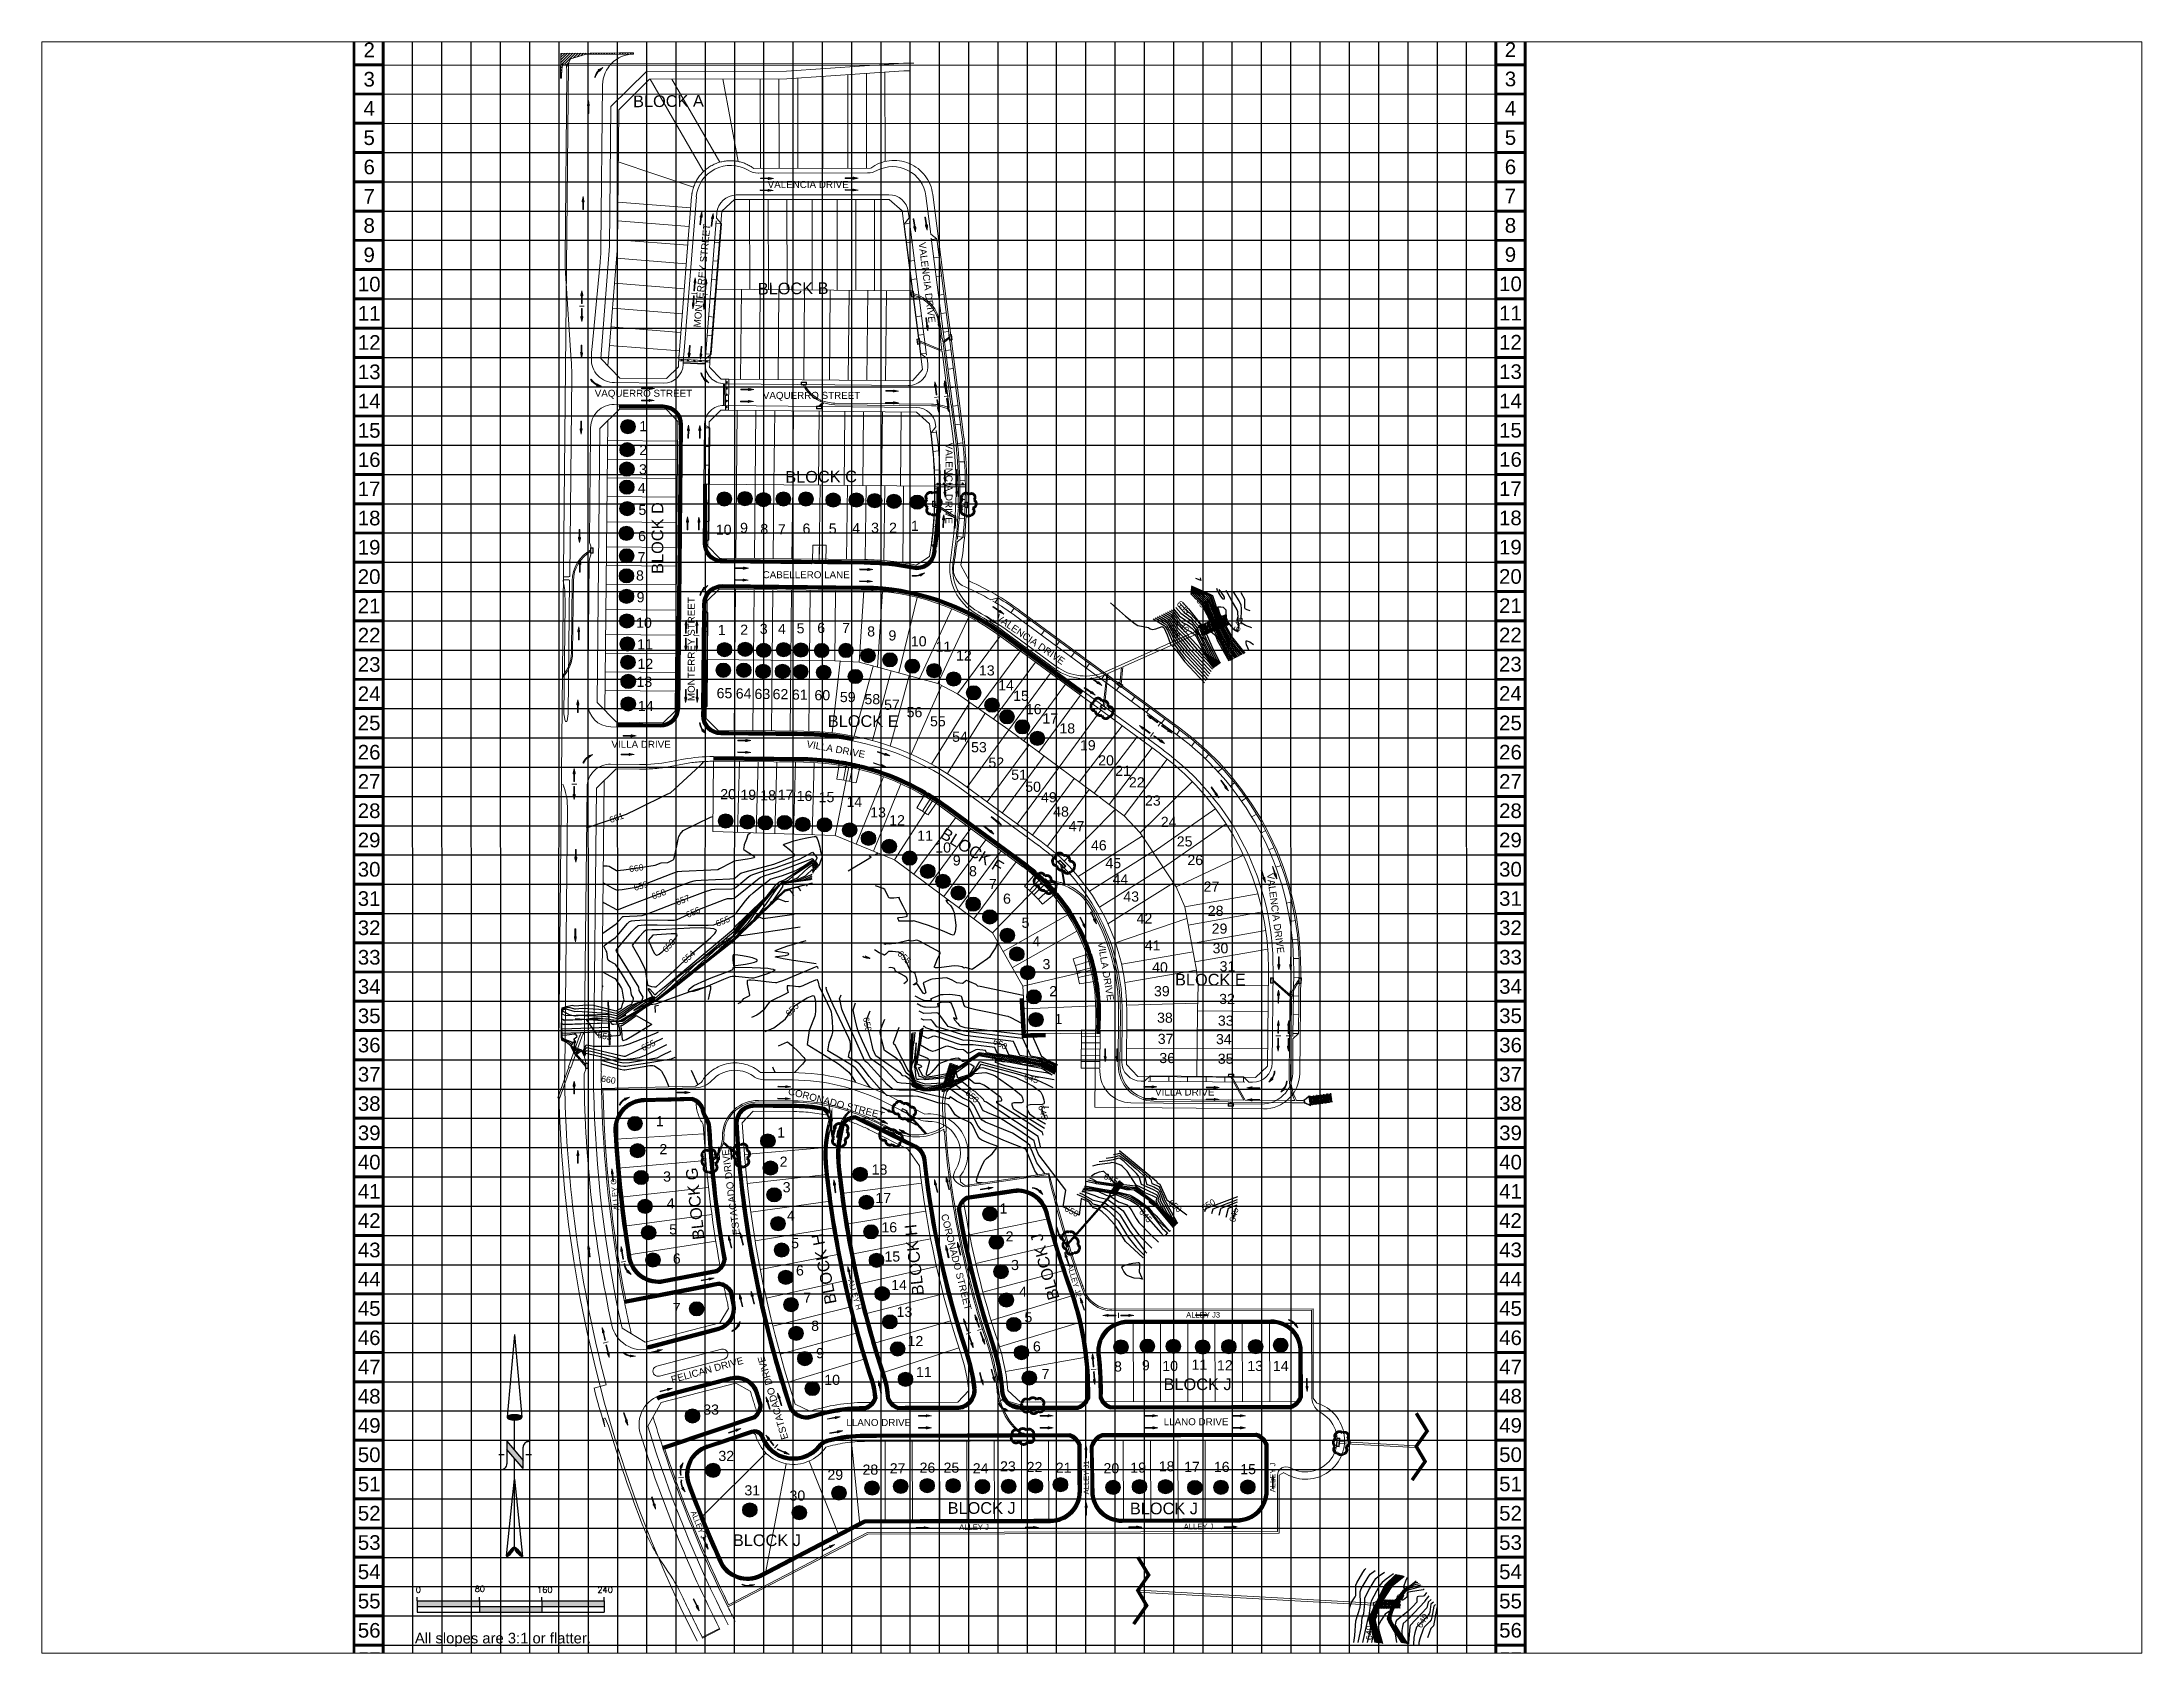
# Paper-space layout 'Layout1' of a CAD drawing. Extents: x 1.08 to 9.68, y 0.82 to 7.42.
# The model-space entities are those that its viewports show. They can reach past a viewport. Long polylines and large blocks are cut down to what shows.
import ezdxf
from ezdxf.enums import TextEntityAlignment as Align

# ---------------------------------------------------------------- set-up
doc = ezdxf.new("R2010")
doc.units = 0
doc.header["$MEASUREMENT"] = 0
for name, pattern in [('ACAD_ISO02W100', [15, 12, -3]), ('DASHED', [0.75, 0.5, -0.25]), ('DIVIDE', [1.25, 0.5, -0.25, 0, -0.25, 0, -0.25])]:
    doc.linetypes.add(name, pattern=pattern)
for name, color, linetype in [('1 ALLEY', 7, 'Continuous'), ('1 BLOCK NUMBERS', 7, 'Continuous'), ('1 LOT NUMBERS', 7, 'Continuous'), ('1 RYLAND LOT', 7, 'Continuous'), ('1 STREET NAMES', 7, 'Continuous'), ('27', 7, 'Continuous'), ('29', 7, 'Continuous'), ('BASE', 7, 'Continuous'), ('CREEK-E', 5, 'Continuous'), ('CTEXT', 3, 'Continuous'), ('CTR', 2, 'Continuous'), ('CTRINDEX', 4, 'Continuous'), ('DED-4692-2629', 7, 'Continuous'), ('DED-4746-825', 7, 'Continuous'), ('DED-4986-2484', 7, 'Continuous'), ('EROSION BLANKETS', 84, 'Continuous'), ('EWTR-E', 4, 'Continuous'), ('FL-EN', 7, 'Continuous'), ('FLOODPLAIN-CB', 7, 'Continuous'), ('GRID', 254, 'DASHED'), ('INLET PROTECTION', 5, 'Continuous'), ('LEGEND', 7, 'Continuous'), ('NARROW', 7, 'Continuous'), ('PNTNO', 7, 'Continuous'), ('SILT FENCE', 200, 'Continuous')]:
    doc.layers.add(name, color=color, linetype=linetype)
doc.styles.add('L120', font='simplex.shx', dxfattribs={"height": 4.8})
doc.styles.add("L200'", font='ARIAL.TTF', dxfattribs={"height": 0.001969})
doc.styles.add('ryland', font='ARIAL.TTF', dxfattribs={"height": 25})
doc.styles.get("Standard").update_dxf_attribs({"font": 'ARIAL.TTF'})

psp = doc.layouts.get("Layout1")

msp = doc.modelspace()

# ---------------------------------------------------------------- texts
at = {"layer": '1 ALLEY', "color": 7, "linetype": 'Continuous', "lineweight": 0}
for s, rotation, p in [('ALLEY G', 95.8611, (8085.7, 7342.6)), ('ALLEY H', 286.1984, (8393.7, 7214.2)), ('ALLEY J2', 286.1984, (8675.8, 7231.9)), ('ALLEY J1', 90, (8690.9, 6979.3)), ('ALLEY J', 90, (8930.1, 6979.3)), ('ALLEY J', 292.1196, (8193.1, 6918.6))]:
    msp.add_text(s, height=7, rotation=rotation, dxfattribs=at).set_placement(p, align=Align.MIDDLE)
for s, p in [('ALLEY J3', (8840.8, 7188.2)), ('ALLEY J', (8546.7, 6915.5)), ('ALLEY J', (8834.9, 6916.3))]:
    msp.add_text(s, height=7, dxfattribs=at).set_placement(p, align=Align.MIDDLE)
at = {"layer": '1 BLOCK NUMBERS', "color": 7, "linetype": 'Continuous', "lineweight": 0}
for s, rotation, p in [('BLOCK A', 0.4931, (8154.4, 8747)), ('BLOCK B', 0.4931, (8314.5, 8506.4)), ('BLOCK C', 0.4931, (8350.4, 8264.6)), ('BLOCK D', 90, (8140.3, 8185.8)), ('BLOCK F', 328.5847, (8544.3, 7784.8)), ('BLOCK G', 95.8611, (8188.6, 7330.9)), ('BLOCK H', 101.2195, (8354.2, 7247.1)), ('BLOCK H', 96.3676, (8470, 7258.7)), ('BLOCK J', 105.2929, (8637.9, 7249.8))]:
    msp.add_text(s, height=15, rotation=rotation, dxfattribs=at).set_placement(p, align=Align.MIDDLE)
for s, p in [('BLOCK E', (8404.4, 7950.7)), ('BLOCK E', (8850.2, 7618.7)), ('BLOCK J', (8833.7, 7099)), ('BLOCK J', (8556.5, 6940.1)), ('BLOCK J', (8790.5, 6939.5)), ('BLOCK J', (8280.8, 6898.7))]:
    msp.add_text(s, height=15, dxfattribs=at).set_placement(p, align=Align.MIDDLE)
at = {"layer": '1 LOT NUMBERS', "color": 7, "linetype": 'Continuous', "lineweight": 0}
for s, p in [('1', (8122.1, 8323)), ('2', (8122.1, 8292.5)), ('3', (8121.7, 8267.6)), ('4', (8120.1, 8243.6)), ('5', (8120.9, 8215.5)), ('10', (8225.3, 8190)), ('9', (8251.4, 8192.4)), ('8', (8277.4, 8191)), ('7', (8300, 8190.5)), ('6', (8331.6, 8191.5)), ('5', (8365.3, 8191.5)), ('4', (8395.4, 8192)), ('3', (8419.6, 8192.5)), ('2', (8442.7, 8192.5)), ('1', (8470.8, 8195)), ('6', (8120.5, 8181.9)), ('8', (8117.8, 8131.3)), ('7', (8119.9, 8154.8)), ('9', (8118.6, 8103.3)), ('10', (8123, 8070.6)), ('1', (8222.8, 8061.3)), ('2', (8251.6, 8061.6)), ('3', (8276.7, 8062.7)), ('4', (8300, 8062.6)), ('5', (8324, 8063.4)), ('6', (8350.5, 8063.9)), ('7', (8382.4, 8063.9)), ('8', (8414.6, 8059.4)), ('9', (8441.9, 8054.3)), ('11', (8124.3, 8042.9)), ('10', (8475.7, 8046.7)), ('11', (8507.4, 8039.9)), ('12', (8533.7, 8028.5)), ('13', (8123.5, 7994.7)), ('12', (8124.7, 8017.8)), ('13', (8563.1, 8009.3)), ('65', (8226.3, 7980.1)), ('64', (8250.9, 7979.7)), ('63', (8275, 7979.1)), ('62', (8298.2, 7978.8)), ('61', (8323, 7978.2)), ('60', (8351.9, 7977.5)), ('59', (8384.6, 7975.1)), ('58', (8416.1, 7972.4)), ('14', (8587.7, 7990.3)), ('15', (8607, 7976.7)), ('14', (8125.3, 7963.7)), ('57', (8441.3, 7965.2)), ('56', (8470.3, 7955.7)), ('55', (8500.3, 7944)), ('16', (8623.3, 7959.6)), ('17', (8644.6, 7947.6)), ('54', (8528.7, 7924.1)), ('18', (8666.4, 7934.9)), ('19', (8692.8, 7913.2)), ('53', (8553, 7910.7)), ('52', (8575.3, 7890.9)), ('20', (8716.2, 7893.8)), ('51', (8604.5, 7875.3)), ('50', (8622.5, 7859.9)), ('21', (8738, 7880.4)), ('22', (8755.6, 7865.6)), ('20', (8231, 7850.4)), ('19', (8256.9, 7849.6)), ('18', (8282.4, 7848.9)), ('17', (8304.8, 7849.6)), ('16', (8329.1, 7848.1)), ('15', (8357.3, 7846.6)), ('14', (8393.1, 7840.5)), ('49', (8642.8, 7846.4)), ('23', (8776.3, 7842.2)), ('13', (8423.5, 7827)), ('12', (8447.9, 7816.9)), ('48', (8658.4, 7828)), ('47', (8678.4, 7809.3)), ('24', (8796.6, 7814.8)), ('11', (8483.9, 7797.2)), ('10', (8507.1, 7781.9)), ('46', (8706.9, 7784.7)), ('25', (8817.1, 7789.7)), ('9', (8524.5, 7765.3)), ('8', (8545.3, 7751.5)), ('45', (8725.5, 7761.8)), ('26', (8830.7, 7765.8)), ('7', (8570.8, 7734.9)), ('44', (8734.6, 7741)), ('27', (8851.6, 7731.7)), ('6', (8589, 7716.2)), ('43', (8748.5, 7718.9)), ('28', (8856.9, 7700.6)), ('5', (8612.8, 7685.3)), ('42', (8765.5, 7690.7)), ('29', (8861.9, 7677.7)), ('4', (8626.7, 7661.4)), ('41', (8776, 7656.2)), ('30', (8863.1, 7652.5)), ('3', (8639.7, 7632.1)), ('40', (8785.4, 7628)), ('31', (8872.1, 7629.3)), ('2', (8648.3, 7597.4)), ('39', (8787.8, 7597.4)), ('38', (8791.8, 7563.3)), ('32', (8871.5, 7587.4)), ('1', (8655, 7561.5)), ('37', (8792.7, 7536.1)), ('34', (8867.4, 7535.8)), ('33', (8869.9, 7559.5)), ('36', (8794.7, 7511.5)), ('35', (8869.8, 7510.6)), ('1', (8143.3, 7430.4)), ('1', (8299, 7415.9)), ('2', (8147.9, 7394.5)), ('2', (8302.2, 7378.4)), ('3', (8152.6, 7359.3)), ('18', (8425.4, 7368.3)), ('4', (8157.3, 7325)), ('3', (8306.1, 7345.6)), ('17', (8430.1, 7331.6)), ('4', (8311.5, 7309)), ('16', (8437.9, 7294.1)), ('1', (8584.5, 7318.3)), ('5', (8160.4, 7291.4)), ('5', (8317, 7273.8)), ('2', (8592.3, 7282.4)), ('6', (8165.1, 7254)), ('15', (8441.8, 7256.6)), ('3', (8599.3, 7245.7)), ('6', (8323.2, 7238.7)), ('14', (8450.4, 7220)), ('7', (8165, 7190.5)), ('7', (8332.6, 7203.6)), ('13', (8457.4, 7185.6)), ('4', (8609.5, 7211.4)), ('8', (8342.7, 7167.6)), ('5', (8616.5, 7178.6)), ('9', (8349, 7132.5)), ('12', (8471.4, 7148.1)), ('6', (8627.4, 7141.1)), ('11', (8482.3, 7108.3)), ('7', (8638.4, 7105.6)), ('8', (8731.5, 7115.3)), ('9', (8767.3, 7116.9)), ('10', (8798.5, 7116.1)), ('11', (8836, 7117.7)), ('12', (8868.7, 7116.9)), ('13', (8907.7, 7116.1)), ('14', (8940.5, 7116.1)), ('10', (8364.6, 7098.2)), ('33', (8209.2, 7060)), ('32', (8228.6, 7000.5)), ('29', (8368.6, 6976.3)), ('28', (8413.6, 6982.9)), ('27', (8448.6, 6984.6)), ('26', (8486.9, 6985.4)), ('25', (8517.7, 6985.4)), ('24', (8555.2, 6984.6)), ('23', (8590.2, 6987.1)), ('22', (8624.4, 6986.3)), ('21', (8661.8, 6985.4)), ('20', (8723, 6984.7)), ('19', (8757.4, 6985.5)), ('18', (8794, 6987.1)), ('17', (8826.5, 6986.4)), ('16', (8864.7, 6986.4)), ('15', (8898.6, 6983.5)), ('31', (8262, 6956.3)), ('30', (8319.9, 6949.6))]:
    msp.add_text(s, height=13, dxfattribs=at).set_placement(p, align=Align.CENTER)
at = {"layer": '1 STREET NAMES', "color": 7, "linetype": 'Continuous', "lineweight": 0}
for s, p in [('VALENCIA DRIVE', (8333.8, 8639.9)), ('VAQUERRO STREET', (8122.3, 8370.6)), ('VAQUERRO STREET', (8338.1, 8367.9)), ('CABELLERO LANE', (8331.2, 8138.7)), ('VILLA DRIVE', (8119.3, 7920.9)), ('VILLA DRIVE', (8817.3, 7474.3)), ('LLANO DRIVE', (8424.4, 7049.9)), ('LLANO DRIVE', (8831.8, 7050.9))]:
    msp.add_text(s, height=9, dxfattribs=at).set_placement(p, align=Align.MIDDLE)
for s, rotation, p in [('MONTERREY STREET', 84.4347, (8197.4, 8522.8)), ('VALENCIA DRIVE', 277.1648, (8486.5, 8514)), ('VALENCIA DRIVE', 269.9336, (8514.6, 8256.1)), ('MONTERREY STREET', 90, (8183.7, 8043.1)), ('VALENCIA DRIVE', 325.6292, (8619.1, 8055.7)), ('VILLA DRIVE', 349.474, (8369.4, 7914.7)), ('VALENCIA DRIVE', 277.6089, (8933.9, 7704)), ('VILLA DRIVE', 279.3726, (8716.1, 7629.3)), ('CORONADO STREET', 345.4414, (8369.9, 7459.8)), ('ESTACADO DRIVE', 97.5503, (8234.5, 7345.7)), ('CORONADO STREET', 284.0378, (8524.1, 7256)), ('PELICAN DRIVE', 15.304, (8204.1, 7117.3)), ('ESTACADO DRIVE', 106.3099, (8288.5, 7081.6))]:
    msp.add_text(s, height=9, rotation=rotation, dxfattribs=at).set_placement(p, align=Align.MIDDLE)
at = {"layer": 'BASE'}
for s, height, p in [('2', 18.8, (7770.2, 8812.7)), ('2', 18.8, (9235.4, 8813)), ('3', 18.8, (7770.2, 8775.1)), ('3', 18.8, (9235.4, 8775.4)), ('4', 18.8, (7770.2, 8737.6)), ('4', 18.8, (9235.4, 8737.8)), ('5', 18.8, (7770.2, 8700)), ('5', 18.8, (9235.4, 8700.2)), ('6', 18.8, (7770.2, 8662.4)), ('6', 18.8, (9235.4, 8662.6)), ('7', 18.8, (7770.2, 8624.8)), ('7', 18.8, (9235.4, 8625)), ('8', 18.8, (7770.2, 8587.2)), ('8', 18.8, (9235.4, 8587.4)), ('9', 18.8, (7770.2, 8549.6)), ('9', 18.8, (9235.4, 8549.9)), ('10', 18.79, (7770.2, 8512)), ('10', 18.79, (9235.4, 8512.3)), ('11', 18.79, (7770.2, 8474.5)), ('11', 18.79, (9235.4, 8474.7)), ('12', 18.79, (7770.2, 8437)), ('12', 18.79, (9235.4, 8437.3)), ('13', 18.79, (7770.2, 8399.3)), ('13', 18.79, (9235.4, 8399.5)), ('14', 18.79, (7770.2, 8361.7)), ('14', 18.79, (9235.4, 8361.9)), ('15', 18.79, (7770.2, 8324.1)), ('15', 18.79, (9235.4, 8324.3)), ('16', 18.79, (7770.2, 8286.5)), ('16', 18.79, (9235.4, 8286.8)), ('17', 18.79, (7770.1, 8249)), ('17', 18.79, (9235.3, 8249.3)), ('18', 18.79, (7770.1, 8211.5)), ('18', 18.79, (9235.3, 8211.7)), ('19', 18.79, (7770.1, 8173.9)), ('19', 18.79, (9235.3, 8174.1)), ('20', 18.79, (7770.1, 8136.3)), ('20', 18.79, (9235.3, 8136.5)), ('21', 18.79, (7770.1, 8098.7)), ('21', 18.79, (9235.3, 8098.9)), ('22', 18.79, (7770.1, 8061.1)), ('22', 18.79, (9235.3, 8061.3)), ('23', 18.79, (7770.1, 8023.5)), ('23', 18.79, (9235.3, 8023.8)), ('24', 18.79, (7770.1, 7985.9)), ('24', 18.79, (9235.3, 7986.2)), ('25', 18.79, (7770.1, 7948.4)), ('25', 18.79, (9235.4, 7948.4)), ('26', 18.79, (7770.1, 7910.8)), ('26', 18.79, (9235.4, 7910.8)), ('27', 18.79, (7770.1, 7873.2)), ('27', 18.79, (9235.4, 7873.2)), ('28', 18.79, (7770.1, 7835.6)), ('28', 18.79, (9235.4, 7835.6)), ('29', 18.79, (7770.1, 7798)), ('29', 18.79, (9235.4, 7798)), ('30', 18.79, (7770.1, 7760.4)), ('30', 18.79, (9235.4, 7760.5)), ('31', 18.79, (7770.1, 7722.8)), ('31', 18.79, (9235.4, 7722.9)), ('32', 18.79, (7770.1, 7685.3)), ('32', 18.79, (9235.4, 7685.3)), ('33', 18.79, (7770.2, 7647.4)), ('33', 18.79, (9235.5, 7647.4)), ('34', 18.79, (7770.2, 7609.8)), ('34', 18.79, (9235.5, 7609.9)), ('35', 18.79, (7770.2, 7572.2)), ('35', 18.79, (9235.5, 7572.3)), ('36', 18.79, (7770.2, 7534.7)), ('36', 18.79, (9235.5, 7534.7)), ('37', 18.79, (7770.2, 7497.1)), ('37', 18.79, (9235.5, 7497.1)), ('38', 18.79, (7770.2, 7459.5)), ('38', 18.79, (9235.5, 7459.5)), ('39', 18.79, (7770.2, 7421.9)), ('39', 18.79, (9235.5, 7421.9)), ('40', 18.79, (7770.2, 7384.3)), ('40', 18.79, (9235.5, 7384.3)), ('41', 18.79, (7770.2, 7346.7)), ('41', 18.79, (9235.5, 7346.8)), ('42', 18.79, (7770.2, 7309.3)), ('42', 18.79, (9235.4, 7309.3)), ('43', 18.79, (7770.2, 7271.5)), ('43', 18.79, (9235.5, 7271.6)), ('44', 18.79, (7770.2, 7234)), ('44', 18.79, (9235.5, 7234)), ('45', 18.79, (7770.2, 7196.4)), ('45', 18.79, (9235.5, 7196.4)), ('46', 18.79, (7770.2, 7158.8)), ('46', 18.79, (9235.5, 7158.8)), ('47', 18.79, (7770.2, 7121.2)), ('47', 18.79, (9235.5, 7121.2)), ('48', 18.79, (7770.2, 7083.6)), ('48', 18.79, (9235.5, 7083.7)), ('49', 18.79, (7770.2, 7046.1)), ('49', 18.79, (9235.5, 7046.2)), ('50', 18.79, (7770.2, 7008.5)), ('50', 18.79, (9235.5, 7008.6)), ('51', 18.79, (7770.2, 6971)), ('51', 18.79, (9235.5, 6971)), ('52', 18.79, (7770.2, 6933.4)), ('52', 18.79, (9235.5, 6933.4)), ('53', 18.79, (7770.2, 6895.8)), ('53', 18.79, (9235.5, 6895.8)), ('54', 18.79, (7770.2, 6858.2)), ('54', 18.79, (9235.5, 6858.2)), ('55', 18.79, (7770.2, 6820.6)), ('55', 18.79, (9235.5, 6820.6)), ('56', 18.79, (7770.2, 6783)), ('56', 18.79, (9235.5, 6783.1)), ('57', 18.79, (7770.2, 6745.4)), ('57', 18.79, (9235.5, 6745.5))]:
    msp.add_text(s, height=height, dxfattribs=at).set_placement(p, align=Align.MIDDLE_CENTER)
at = {"layer": 'BASE', "color": 7, "style": "L200'"}
for s, p in [('All slopes are 3:1 or flatter.', (7828.9, 6766.2)), ('Location of concrete washout will be determined in the field and will be reflected on this Site Map.', (7827.8, 6728.8))]:
    msp.add_text(s, height=13.598, dxfattribs=at).set_placement(p)
at = {"layer": 'CTEXT', "color": 5}
for s, rotation, p in [('635', 315.1606, (8815.6, 8096.9)), ('635', 305.19, (8836.7, 8105.2)), ('640', 294.1464, (8852.5, 8092.1)), ('645', 305.3885, (8803.5, 8065.5)), ('640', 315.6395, (8814.4, 8072.6)), ('645', 74.6407, (8886.2, 8075.3)), ('661', 20.0161, (8087.7, 7826.6)), ('660', 8.4037, (8113.1, 7761.9)), ('659', 17.0738, (8119, 7739.1)), ('658', 21.2075, (8141.9, 7728.5)), ('657', 21.0674, (8172.8, 7720.9)), ('656', 24.0048, (8186.1, 7705.3)), ('655', 22.9071, (8224.1, 7693.7)), ('653', 48.2866, (8154.9, 7662.4)), ('650', 42.7488, (8227.2, 7664.4)), ('654', 42.3657, (8180.1, 7647.9)), ('655', 315.4311, (8457.2, 7647.4)), ('655', 45.0415, (8313.2, 7580.3)), ('653', 347.3396, (8072.5, 7546.2)), ('650', 282.2676, (8409.7, 7561.3)), ('655', 25.9284, (8128.5, 7534.3)), ('645', 349.9442, (8578.4, 7517.6)), ('650', 332.8795, (8580.3, 7536.1)), ('660', 350.6147, (8077.4, 7490.2)), ('645', 340.7157, (8620.4, 7492)), ('650', 317.8584, (8544.4, 7468.9)), ('645', 286.748, (8635.3, 7448.1)), ('645', 334.2046, (8722.5, 7363)), ('650', 317.5727, (8804.8, 7328.1)), ('650', 31.5007, (8847.4, 7329.4)), ('650', 332.1101, (8672.1, 7321.3)), ('645', 310.2048, (8767, 7315.5)), ('645', 75.9247, (8880.3, 7316.6))]:
    msp.add_text(s, height=8, rotation=rotation, dxfattribs=at).set_placement(p, align=Align.MIDDLE)

# ---------------------------------------------------------------- blocks, each defined once
blk = doc.blocks.new('RYLAND')
h = blk.add_hatch(color=81)
h.paths.add_polyline_path([(1.16, -1.05, 1), (-1.41, -1.05, 1)])
h.paths.add_polyline_path([(-1.35, -2.23), (1.1, -2.23), (1.1, 0.21), (-1.35, 0.21)], flags=25)
at = {"color": 5}
blk.add_circle((-0.12, -1.05), 1.29, dxfattribs=at)
at = {"layer": 'BASE', "color": 5, "style": 'ryland'}
blk.add_text('R', height=1.62, dxfattribs=at).set_placement((-0.12, -1.82), align=Align.CENTER)
blk = doc.blocks.new('A$C78F112AD')
at = {"layer": 'LEGEND', "linetype": 'ACAD_ISO02W100'}
h = blk.add_hatch(dxfattribs=at)
h.set_pattern_fill('GRAVEL', color=240, scale=4.378627, angle=190.0242, style=0)
h.set_pattern_definition([(58.03697, (296.072, 287.8846), (27.6348297, 44.90333938), [0.589083, -58.319313]), (14.99387, (296.38385, 288.38436), (-50.97926302, -13.45766218), [1.010885, -100.07756]), (322.53457, (297.36032, 288.6459), (-51.50156446, 39.80807612), [0.712788, -70.566086]), (97.29787, (298.85138, 290.02108), (10.93142407, -86.99784347), [0.920554, -91.1348]), (122.85787, (298.73444, 290.93418), (30.70487597, -47.93059065), [0.902676, -89.365023]), (187.29787, (298.24469, 291.69244), (86.99784347, 10.93142407), [0.920554, -91.1348]), (227.71837, (297.33159, 291.57551), (48.4316392, 53.02588119), [1.217385, -120.521036]), (262.27947, (296.51257, 290.67483), (-13.415029214, -100.19436304), [1.149337, -113.784396]), (311.45377, (296.35816, 289.53591), (44.40238012, -49.95589163), [0.92367, -91.443558]), (5.26057, (296.96965, 288.84363), (-48.1917843, -4.07200797), [1.054513, -51.671135]), (52.42157, (298.01972, 288.94031), (43.357694113, 56.57551316), [1.363714, -135.007836]), (328.83827, (294.5751, 289.30966), (34.75545793, -20.53557504), [0.465452, -46.079983]), (1.49337, (294.97338, 289.0688), (-57.57751342, -1.28447014), [0.88552, -87.66672]), (55.0242, (295.8586, 289.092), (-0.76216, 4.311786), [0.61923, -5.57308]), (33.22277, (296.2519, 288.6278), (-20.03460015, -12.4343718), [0.333467, -33.01316]), (121.82557, (296.53085, 288.8105), (6.5982627, -12.1731945), [0.47159, -23.108035]), (220.98797, (296.28216, 289.2112), (-11.4110233, -10.9100564), [0.76595, -24.765613]), (351.58927, (295.704, 288.7088), (-9.385729, 2.787458), [0.553857, -13.292578]), (206.41367, (299.03168, 289.25258), (-40.83137923, -20.55691857), [0.775893, -76.813568]), (260.37037, (298.3368, 288.90743), (8.86335999, 50.4782709), [0.65093, -64.442034]), (123.22277, (295.8564, 287.8465), (12.4343718, -20.03460015), [0.66693, -32.679696]), (173.63467, (295.491, 288.4044), (45.40432541, -5.31372426), [0.775893, -76.813568]), (169.46817, (298.55914, 291.9259), (23.0832454, -4.81275216), [0.74822, -36.662783]), (124.79927, (297.82353, 292.06265), (29.94264538, -43.6188501), [0.626923, -62.06547]), (256.82557, (295.05114, 292.15064), (-4.81277675, -23.0832404), [0.66693, -32.679696]), (207.37817, (294.89914, 291.50126), (53.0045704, 27.1551891), [0.733994, -72.665165]), (259.46817, (297.1639, 292.5241), (4.81275216, 23.0832454), [0.37411, -37.036893]), (291.33407, (295.30985, 292.1964), (7.3604128, -16.4849826), [0.223266, -22.103434]), (355.98797, (295.3911, 291.9884), (-13.6975133, 2.0252968), [0.902676, -17.15086]), (16.03317, (296.29154, 291.92525), (-42.35568274, -11.93337663), [0.836537, -82.817006]), (133.71427, (296.2136, 289.5993), (5.8361088, -7.861406), [0.631494, -15.155867]), (183.18137, (295.77716, 290.05572), (-74.824655285, -4.33310878), [1.102512, -109.14849]), (250.96957, (294.67635, 289.99454), (11.91202013, 33.23112986), [0.450806, -44.629913]), (280.0242, (294.5294, 289.5684), (5.073944, -3.549625), [0.262718, -4.11591]), (310.28057, (296.40064, 291.81114), (-22.5822338, 27.13386628), [0.608296, -60.22153]), (238.03697, (296.79392, 291.34707), (-27.6348297, -44.90333938), [1.178166, -57.73023]), (190.0242, (296.1702, 290.3475), (-3.549625, -5.073944), [1.138443, -3.240184]), (155.32897, (295.04917, 290.14937), (48.45294148, -22.560936), [0.692322, -68.53984]), (84.07877, (294.42004, 290.43835), (1.2631455, 18.00929715), [0.637537, -31.239346]), (37.67017, (294.48581, 291.07248), (74.30228196, 57.59890431), [1.03802, -102.764063]), (5.45027, (295.30745, 291.70683), (56.815353686, 5.59631268), [1.098155, -108.717244])])
h.paths.add_polyline_path([(27.8, 15.9), (0.3, 11.1), (2.2, 0.3), (29.7, 5.2)])
at = {"layer": 'LEGEND', "color": 240, "linetype": 'Continuous', "const_width": 0.547}
blk.add_lwpolyline([(27.8, 15.9), (0.3, 11.1), (2.2, 0.3), (29.7, 5.2)], close=True, dxfattribs=at)
blk = doc.blocks.new('A$C488D7619')
at = {"layer": 'INLET PROTECTION', "color": 170, "ltscale": 100, "const_width": 1.26}
blk.add_lwpolyline([(3.95, 6.64, 0.520567), (3.95, 6.64, 0.765195), (1.1, 5.21, 0.417879), (1.08, 2.62, 0.6649), (4.34, 2.12, 0.744833), (8.02, 1.81, 0.975642), (10.31, 4.18, 0.520567), (9.74, 7.03, 0.520567), (7.65, 6.84, 0.540264), (3.95, 6.64)], format="xyb", close=True, dxfattribs=at)
blk = doc.blocks.new('North Arrow')
at = {"layer": 'NARROW'}
for p, q in [((0, 0), (22.36, 2)), ((0, 0), (22.33, -2.02)), ((28.77, -2.09), (34.02, 2.32)), ((36.18, 2.33), (30.46, 2.33)), ((36.16, 2.32), (31.04, -2.09)), ((32.43, 3.06), (32.43, 4.63)), ((39.1, 0.01), (59.96, 2.11)), ((31.2, -0.05), (21.66, -0.05)), ((21.66, -0.05), (21.66, -0.05)), ((28.77, -2.09), (34.95, -2.09)), ((32.43, -4.26), (32.43, -2.8)), ((57.45, -0.05), (33.41, -0.05)), ((59.83, -2.14), (39.04, -0.01)), ((57.69, -0.03), (57.77, -0.01)), ((57.77, -0.05), (57.69, -0.03))]:
    blk.add_line(p, q, dxfattribs=at)
blk.add_lwpolyline([(22.36, -2.03), (22.59, -1.93, 0.091577), (22.87, -1.44, 0.048306), (23.03, -0.75), (23.07, -0.01), (23.01, 0.82, 0.048306), (22.87, 1.42, 0.091577), (22.59, 1.91), (22.36, 2.01), (22.14, 1.91, 0.091577), (21.86, 1.42, 0.048306), (21.72, 0.82), (21.66, -0.01), (21.72, -0.83, 0.048306), (21.86, -1.44, 0.091577), (22.14, -1.93)], format="xyb", close=True, dxfattribs=at)
for points in [[(57.46, -0.03), (57.44, 0.08, -0.066818), (57.67, 0.47, -0.03073), (58.01, 0.84), (58.52, 1.29), (59.07, 1.7, -0.03073), (59.5, 1.95, -0.066818), (59.93, 2.1), (60.04, 2.06)], [(60.04, 2.06), (60.05, 1.95, -0.066818), (59.82, 1.56, -0.03073), (59.43, 1.14), (58.97, 0.74), (58.42, 0.33, -0.03073), (57.99, 0.08, -0.036692), (57.76, -0.02)], [(57.46, -0.04), (57.44, -0.15, 0.066818), (57.67, -0.54, 0.03073), (58.01, -0.9), (58.52, -1.36), (59.07, -1.77, 0.03073), (59.5, -2.02, 0.066818), (59.93, -2.17), (60.04, -2.13)], [(60.04, -2.13), (60.05, -2.01, 0.066818), (59.82, -1.63, 0.03073), (59.43, -1.2), (58.97, -0.8), (58.42, -0.4, 0.03073), (57.99, -0.15, 0.036692), (57.76, -0.05)]]:
    blk.add_lwpolyline(points, format="xyb", dxfattribs=at)
for centre, start, end in [((30.46, 3.86), 178.8769, 270), ((34.95, -3.62), 358.8769, 90)]:
    blk.add_arc(centre, 1.53, start, end, dxfattribs=at)
for points in [[(23.03, -0.76), (21.67, -0.05), (23.07, -0.05), (21.72, 0.82)], [(23.07, -0.05), (21.72, 0.82), (23.02, 0.75), (21.85, 1.42)], [(23.02, 0.75), (21.85, 1.42), (22.87, 1.44), (22.14, 1.91)], [(22.87, 1.44), (22.14, 1.91), (22.59, 1.91), (22.36, 2)], [(31.05, -2.09), (36.15, 2.36), (28.75, -2.06), (34.01, 2.36)], [(57.44, 0.08), (57.7, -0.01), (57.5, 0.21), (57.77, -0.01)], [(57.45, -0.04), (57.69, -0.02), (57.44, 0.08), (57.7, -0.01)], [(57.5, 0.21), (57.77, -0.01), (57.6, 0.39), (57.94, 0.06)], [(57.6, 0.39), (57.94, 0.06), (57.68, 0.5), (58.07, 0.13)], [(57.68, 0.5), (58.07, 0.13), (57.84, 0.66), (58.29, 0.26)], [(57.84, 0.66), (58.29, 0.26), (58.03, 0.86), (58.52, 0.41)], [(58.03, 0.86), (58.52, 0.41), (58.26, 1.07), (58.73, 0.57)], [(58.26, 1.07), (58.73, 0.57), (58.52, 1.3), (59.05, 0.81)], [(58.52, 1.3), (59.05, 0.81), (58.7, 1.42), (59.26, 0.99)], [(59.26, 1), (58.69, 1.42), (59.45, 1.15), (59, 1.65)], [(59.45, 1.15), (59, 1.65), (59.62, 1.34), (59.28, 1.82)], [(59.62, 1.34), (59.28, 1.82), (59.81, 1.55), (59.49, 1.95)], [(59.81, 1.55), (59.49, 1.95), (59.93, 1.73), (59.69, 2.04)], [(59.93, 1.73), (59.69, 2.04), (60.05, 1.94), (59.93, 2.1)], [(60.05, 1.94), (59.93, 2.1), (60.04, 2.06)], [(22.87, -1.44), (21.72, -0.87), (23.03, -0.76), (21.67, -0.05)], [(22.58, -1.93), (21.86, -1.45), (22.87, -1.44), (21.72, -0.87)], [(22.36, -2.01), (22.14, -1.93), (22.58, -1.93), (21.86, -1.45)], [(57.44, -0.14), (57.69, -0.02), (57.45, -0.04), (57.69, -0.02)], [(57.46, -0.19), (57.7, -0.03), (57.44, -0.14), (57.69, -0.02)], [(57.53, -0.33), (57.76, -0.05), (57.46, -0.19), (57.7, -0.03)], [(57.63, -0.48), (57.9, -0.1), (57.53, -0.33), (57.76, -0.05)], [(57.78, -0.66), (58.09, -0.2), (57.63, -0.48), (57.9, -0.1)], [(57.97, -0.87), (58.34, -0.35), (57.78, -0.66), (58.09, -0.2)], [(58.24, -1.11), (58.61, -0.54), (57.97, -0.87), (58.34, -0.35)], [(58.61, -1.43), (58.93, -0.77), (58.24, -1.11), (58.61, -0.54)], [(58.91, -1.64), (59.2, -1), (58.61, -1.43), (58.93, -0.77)], [(59.12, -1.79), (59.57, -1.36), (58.92, -1.65), (59.2, -1.01)], [(59.35, -1.93), (59.81, -1.62), (59.12, -1.79), (59.57, -1.36)], [(59.54, -1.32), (59.41, -1.18), (59.21, -1.01)], [(59.58, -2.05), (59.93, -1.79), (59.35, -1.93), (59.81, -1.62)], [(59.78, -2.13), (60.05, -2.01), (59.58, -2.05), (59.93, -1.79)], [(59.92, -2.17), (60.04, -2.13), (59.78, -2.13), (60.05, -2.01)]]:
    blk.add_solid(points, dxfattribs=at)
blk = doc.blocks.new('A$C765D0DA9')
at = {"color": 7, "const_width": 4.5}
blk.add_lwpolyline([(1.8, 26.9), (18.5, 50.7), (7.2, 70.1), (21.1, 89.9), (7.2, 112.9)], dxfattribs=at)
at = {"layer": 'CTR', "color": 5}
for points, elevation in [([(278.9, 47.1), (280.1, 51.4), (281.8, 55.4), (286.3, 61.8), (287.2, 63.7), (287, 76.9), (288.2, 80), (295.9, 93.2), (298.7, 97.2), (300, 98.1)], 644), ([(284.3, 3.4), (285.8, 12.2), (287.1, 31.3), (292.5, 48.7), (292.9, 52.6), (292.8, 68.5), (294.1, 72), (302.8, 87), (305.4, 91), (311.9, 95.9)], 643), ([(290, 3.4), (294.2, 23.2), (294.6, 30.6), (295.4, 34.9), (297.3, 40.4), (298.7, 53.5), (298.6, 60.6), (304.6, 72.2), (312.7, 85.3), (315.9, 88.1), (323.7, 93.7)], 642), ([(335.6, 91.4), (326.2, 84.7), (320.7, 80.3), (318.1, 77.1), (313.4, 69.4), (306.6, 56.4), (305.5, 51.1), (303.8, 37.7), (302.3, 34), (295.8, 3.4)], 641), ([(339.9, 90.5), (335.8, 87), (324.8, 75.8), (322.9, 72.9), (305.8, 37.8), (304.5, 34), (309, 11.5), (307.2, 3.4)], 639), ([(311.8, 3.3), (305.8, 32), (305.6, 34.4), (307.1, 38.5), (321.6, 68.5), (324.4, 73.3), (327, 77), (337.4, 87.2), (341.2, 90.3)], 638), ([(313.2, 3.1), (307.4, 28.8), (306.7, 33.6), (308.2, 38.7), (319.4, 62.5), (323.6, 70.1), (328.1, 76.6), (336.7, 85.3), (342.5, 90)], 637), ([(314.6, 2.9), (311.4, 15.2), (308.3, 29.5), (307.8, 33.5), (308.3, 36.2), (310.9, 42.9), (321.4, 64.6), (326.7, 72.7), (330.6, 78), (338.8, 85.7), (343.8, 89.7)], 636), ([(317.3, 2.5), (310.1, 31), (309.9, 33.3), (312.7, 42.2), (315.3, 48.6), (319.3, 57), (323.7, 64.3), (332, 76.5), (336.1, 80.8), (346.5, 89.2)], 634), ([(318.7, 2.3), (312.4, 26.3), (311, 33.2), (314.3, 43.4), (316.8, 49.9), (319.3, 55.2), (323.8, 62.4), (333.3, 76.5), (335.7, 79.1), (347.8, 88.9)], 633), ([(320, 2.1), (314.8, 20.2), (312.3, 31.4), (312.4, 35.2), (314.3, 41.2), (319.1, 52.8), (332.5, 73.4), (335.7, 77.8), (349.1, 88.6)], 632), ([(364.6, 82.1), (355.8, 75.1), (352.7, 73.2), (350.2, 72.4), (349.4, 72.5), (348.7, 73.8), (349.1, 76.3), (351.4, 82.6), (353.4, 87)], 631), ([(366.5, 80.4), (363.7, 79.7), (360.1, 78.2), (350.7, 72.2), (347.4, 69.8), (339.8, 60.3), (333.4, 51.2), (331.5, 46.4), (329.4, 39.7), (328.5, 34), (329.6, 30.1), (334.2, 21.7), (345.6, 3.3)], 632), ([(368.4, 78.7), (363, 77.4), (358, 75.6), (351, 71.2), (347.6, 68.3), (339.4, 58.2), (334.4, 51.2), (330.4, 39.7), (329.4, 34), (330.2, 30.7), (333.6, 24.2), (346.9, 3)], 633), ([(370.4, 77), (355.9, 73), (351.3, 70.1), (347.8, 66.8), (338.9, 56.2), (335.4, 51.2), (331.5, 39.6), (330.3, 33.9), (330.7, 31.3), (348.2, 2.7)], 634), ([(374.8, 72.2), (373.7, 70.8), (357.3, 68.3), (353.5, 67.3), (353.1, 66), (353, 62), (350, 59.2), (347.5, 57.8), (346.2, 57.7), (346, 58.4), (348.8, 64.2), (345.4, 61), (337.9, 51.9), (334, 42.9), (332.1, 36.3), (332, 32.8), (333.8, 28.6), (341.1, 16.6), (350.9, 2.2)], 636), ([(377.8, 67.6), (374.6, 63.4), (373.4, 62.9), (367.4, 62.3), (365.9, 61.7), (365.4, 60), (365.2, 55.2), (360.4, 49.5), (354.3, 43.4), (339.3, 31.4), (338.3, 30.1), (337.7, 26), (337.9, 25), (352.3, 1.9)], 637), ([(380.9, 63.1), (375.8, 56.9), (375.7, 55.9), (355.3, 34), (347.8, 27.7), (346.9, 23.9), (346.2, 18.7), (346.1, 14.3), (346.8, 12), (353.6, 1.7)], 638), ([(383.9, 58.6), (379.8, 55), (378.4, 47.9), (356.8, 25), (356.2, 23.2), (354.5, 3.3), (354.9, 1.4)], 639), ([(339.7, 3.2), (338, 14.5), (336.7, 17.3), (329.3, 29.6), (327.7, 33.2), (328.2, 35.8), (329.6, 39.3), (330.3, 42.2), (329.7, 42.9), (327.9, 42), (324.8, 39.5), (319.7, 32.1), (316.2, 25.6), (315.7, 23.7), (317, 16.9), (321.4, 1.9)], 631), ([(389.2, 51.9), (387.2, 50), (384.8, 35.6), (383.9, 32.4), (381.6, 29.6), (374.9, 23.1), (373.6, 20.5), (369.3, 8), (368.1, 3.1), (367.9, 0)], 641), ([(391.9, 48.5), (390.9, 47.6), (386.7, 24.7), (383.5, 21.4), (379.2, 9.2)], 642)]:
    blk.add_lwpolyline(points, dxfattribs=dict(at, elevation=elevation))
at = {"layer": 'CTRINDEX', "color": 5}
for points, elevation in [([(338.6, 90.8), (324.1, 76.7), (303.4, 33.9), (305.7, 23.1), (303.8, 12.6), (301.5, 3.4)], 640), ([(315.9, 2.7), (309.2, 30.2), (308.8, 33.4), (309.6, 36.7), (312.7, 44.7), (321, 61.9), (331.8, 77.9), (339, 84.5), (345.2, 89.5)], 635), ([(372.3, 75.3), (353.7, 70.3), (351.6, 69), (340.9, 57.1), (336.4, 51.2), (332.6, 39.6), (331.2, 33.8), (331.3, 31.9), (349.6, 2.5)], 635), ([(386.6, 55.2), (383.5, 52.5), (381.9, 42.3), (381.2, 40.1), (377.2, 35.5), (366.5, 24.8), (365.1, 22.8), (362.7, 15.6), (361.7, 9.6), (361.2, 0.7)], 640)]:
    blk.add_lwpolyline(points, dxfattribs=dict(at, elevation=elevation))
at = {"layer": 'PNTNO', "color": 7, "linetype": 'Continuous', "lineweight": 0}
for p, q in [((7.1, 68.1), (309.6, 51.4)), ((8.9, 70.5), (309.7, 53.9)), ((309.8, 54.7), (309.6, 50.6)), ((310.5, 54.7), (309.8, 54.7)), ((310.3, 51.2), (310.4, 54.1)), ((310.4, 54.1), (316.4, 57.3)), ((316.5, 57.9), (310.5, 54.7)), ((316.4, 57.3), (315.9, 47.3)), ((316.4, 57.3), (316.5, 57.9)), ((309.6, 50.6), (310.2, 50.6)), ((310.2, 50.6), (315.9, 46.8)), ((315.9, 47.3), (310.3, 51.2)), ((315.9, 46.8), (315.9, 47.3))]:
    blk.add_line(p, q, dxfattribs=at)
at = {"layer": 'PNTNO', "color": 7, "linetype": 'DASHED', "lineweight": 0}
blk.add_line((316, 57.6), (315.4, 47.1), dxfattribs=at)
at = {"layer": 'CTEXT', "color": 5}
for s, rotation, p in [('635', 56.4555, (340, 55.9)), ('635', 76.1081, (311.7, 42.2)), ('640', 58.5681, (372.7, 31.1)), ('640', 89.3289, (304.3, 15.7))]:
    blk.add_text(s, height=8, rotation=rotation, dxfattribs=at).set_placement(p, align=Align.MIDDLE)
blk = doc.blocks.new('A$C44D07EB2')
h = blk.add_hatch(color=7)
h.paths.add_polyline_path([(82.1, 7.2), (82.1, 14.4), (2.1, 14.4), (2.1, 7.2)])
h.paths.add_polyline_path([(82.1, 7.2), (82.1, 0), (162.1, 0), (162.1, 7.2)])
h.paths.add_polyline_path([(162.1, 14.4), (162.1, 7.2), (242.1, 7.2), (242.1, 14.4)])
at = {"color": 7}
for p, q in [((2.1, 14.4), (2.1, 19.2)), ((2.1, 14.4), (82.1, 14.4)), ((2.1, 14.4), (2.1, 0)), ((2.1, 7.2), (242.1, 7.2)), ((2.1, 0), (82.1, 0)), ((82.1, 14.4), (82.1, 19.2)), ((82.1, 14.4), (242.1, 14.4)), ((82.1, 14.4), (82.1, 0)), ((82.1, 0), (242.1, 0)), ((162.1, 14.4), (162.1, 19.2)), ((162.1, 14.4), (162.1, 0)), ((242.1, 14.4), (242.1, 19.2)), ((242.1, 14.4), (242.1, 0))]:
    blk.add_line(p, q, dxfattribs=at)
at = {"color": 7, "style": 'L120'}
for s, p in [('0', (0, 24.9)), ('80', (75.8, 26.1)), ('160', (155.9, 24.9)), ('240', (233.3, 24.9))]:
    blk.add_text(s, height=7.68, dxfattribs=at).set_placement(p)

# ---------------------------------------------------------------- hatches: boundary and pattern name
at = {"layer": 'DED-4986-2484', "linetype": 'Continuous', "lineweight": 0}
h = msp.add_hatch(color=7, dxfattribs=at)
edge = h.paths.add_edge_path()
edge.add_arc((8171.5, 8414.3), 1, 0, 360)
h = msp.add_hatch(color=7, dxfattribs=at)
edge = h.paths.add_edge_path()
edge.add_arc((8179.5, 8414), 1, 0, 360)
h = msp.add_hatch(color=7, dxfattribs=at)
edge = h.paths.add_edge_path()
edge.add_arc((8187.5, 8413.6), 1, 0, 360)
h = msp.add_hatch(color=7, dxfattribs=at)
edge = h.paths.add_edge_path()
edge.add_arc((8195.5, 8413.3), 1, 0, 360)
h = msp.add_hatch(color=7, dxfattribs=at)
edge = h.paths.add_edge_path()
edge.add_arc((8203.5, 8412.9), 1, 0, 360)
h = msp.add_hatch(color=7, dxfattribs=at)
edge = h.paths.add_edge_path()
edge.add_arc((8229.2, 8385.9), 1, 0, 360)
h = msp.add_hatch(color=7, dxfattribs=at)
edge = h.paths.add_edge_path()
edge.add_arc((8229, 8369.9), 1, 0, 360)
h = msp.add_hatch(color=7, dxfattribs=at)
edge = h.paths.add_edge_path()
edge.add_arc((8229, 8361.9), 1, 0, 360)
h = msp.add_hatch(color=7, dxfattribs=at)
edge = h.paths.add_edge_path()
edge.add_arc((8229.1, 8377.9), 1, 0, 360)
h = msp.add_hatch(color=7, dxfattribs=at)
edge = h.paths.add_edge_path()
edge.add_arc((8228.9, 8353.9), 1, 0, 360)
h = msp.add_hatch(color=7, dxfattribs=at)
edge = h.paths.add_edge_path()
edge.add_arc((8500, 8255.3), 1, 0, 360)
h = msp.add_hatch(color=7, dxfattribs=at)
edge = h.paths.add_edge_path()
edge.add_arc((8508, 8255.4), 1, 0, 360)
h = msp.add_hatch(color=7, dxfattribs=at)
edge = h.paths.add_edge_path()
edge.add_arc((8516, 8255.5), 1, 0, 360)
h = msp.add_hatch(color=7, dxfattribs=at)
edge = h.paths.add_edge_path()
edge.add_arc((8524, 8255.6), 1, 0, 360)
h = msp.add_hatch(color=7, dxfattribs=at)
edge = h.paths.add_edge_path()
edge.add_arc((8532, 8255.6), 1, 0, 360)
at = {"layer": 'FLOODPLAIN-CB', "linetype": 'Continuous', "lineweight": 0}
h = msp.add_hatch(color=7, dxfattribs=at)
edge = h.paths.add_edge_path()
edge.add_line((8066.3, 8785.8), (8070.2, 8790.1))
edge.add_line((8070.2, 8790.1), (8064.9, 8787.7))
edge.add_line((8064.9, 8787.7), (8064.9, 8787.7))
edge.add_ellipse((8064.7, 8787.4), major_axis=(0.453, 0.33), ratio=0.285714, start_angle=55.2731, end_angle=197.1827)
edge.add_line((8064.3, 8787), (8064.3, 8787))
edge.add_line((8064.3, 8787), (8065.1, 8786.9))
edge.add_line((8065.1, 8786.9), (8065.1, 8786.9))
edge.add_ellipse((8079.3, 8772.3), major_axis=(14.4, 14.4), ratio=1, start_angle=89.2973, end_angle=119.7056)
edge.add_line((8059.6, 8777.7), (8060.4, 8777.5))
edge.add_ellipse((8079.3, 8772.3), major_axis=(13.8, 13.8), ratio=1, start_angle=89.6298, end_angle=119.7056, ccw=False)
edge.add_line((8065.6, 8786.2), (8065.6, 8786.2))
edge.add_line((8065.6, 8786.2), (8065.5, 8785.4))
edge.add_line((8065.5, 8785.4), (8065.5, 8785.4))
edge.add_ellipse((8065.9, 8785.7), major_axis=(0.453, 0.33), ratio=0.285714, start_angle=165.5033, end_angle=305.8315)
edge.add_line((8066.3, 8785.8), (8066.3, 8785.8))
edge.add_line((8066.3, 8785.8), (8066.3, 8785.8))
h = msp.add_hatch(color=7, dxfattribs=at)
edge = h.paths.add_edge_path()
edge.add_line((8050.6, 8741.1), (8051.2, 8741.6))
edge.add_line((8051.2, 8741.6), (8051.2, 8731))
edge.add_line((8051.2, 8731), (8052, 8731))
edge.add_line((8052, 8731), (8052, 8741.6))
edge.add_line((8052, 8741.6), (8052.5, 8741.1))
edge.add_line((8052.5, 8741.1), (8052.5, 8741.1))
edge.add_ellipse((8052.6, 8741.6), major_axis=(0, 0.56), ratio=0.285714, start_angle=162.8173, end_angle=304.7269)
edge.add_line((8052.7, 8741.9), (8052.7, 8741.9))
edge.add_line((8052.7, 8741.9), (8051.6, 8747.7))
edge.add_line((8051.6, 8747.7), (8050.4, 8741.9))
edge.add_line((8050.4, 8741.9), (8050.4, 8741.9))
edge.add_ellipse((8050.5, 8741.6), major_axis=(0, 0.56), ratio=0.285714, start_angle=54.1685, end_angle=194.4967)
edge.add_line((8050.6, 8741.1), (8050.6, 8741.1))
h = msp.add_hatch(color=7, dxfattribs=at)
edge = h.paths.add_edge_path()
edge.add_line((8282.3, 8633.4), (8282.9, 8632.8))
edge.add_line((8282.9, 8632.8), (8272.3, 8633))
edge.add_line((8272.3, 8633), (8272.3, 8632.1))
edge.add_line((8272.3, 8632.1), (8282.8, 8631.9))
edge.add_line((8282.8, 8631.9), (8282.3, 8631.4))
edge.add_line((8282.3, 8631.4), (8282.3, 8631.4))
edge.add_ellipse((8282.8, 8631.3), major_axis=(-0.56, 0.011), ratio=0.285714, start_angle=-17.1827, end_angle=124.7269)
edge.add_line((8283.1, 8631.2), (8283.1, 8631.2))
edge.add_line((8283.1, 8631.2), (8288.9, 8632.2))
edge.add_line((8288.9, 8632.2), (8283.2, 8633.5))
edge.add_line((8283.2, 8633.5), (8283.2, 8633.5))
edge.add_ellipse((8282.9, 8633.4), major_axis=(-0.56, 0.011), ratio=0.285714, start_angle=234.1685, end_angle=374.4967)
edge.add_line((8282.3, 8633.4), (8282.3, 8633.4))
h = msp.add_hatch(color=7, dxfattribs=at)
edge = h.paths.add_edge_path()
edge.add_line((8282.6, 8648.6), (8283.2, 8648))
edge.add_line((8283.2, 8648), (8272.6, 8648.2))
edge.add_line((8272.6, 8648.2), (8272.6, 8647.4))
edge.add_line((8272.6, 8647.4), (8283.1, 8647.1))
edge.add_line((8283.1, 8647.1), (8282.6, 8646.7))
edge.add_line((8282.6, 8646.7), (8282.6, 8646.7))
edge.add_ellipse((8283.1, 8646.6), major_axis=(-0.56, 0.011), ratio=0.285714, start_angle=-17.1827, end_angle=124.7269)
edge.add_line((8283.4, 8646.5), (8283.4, 8646.5))
edge.add_line((8283.4, 8646.5), (8289.2, 8647.5))
edge.add_line((8289.2, 8647.5), (8283.5, 8648.8))
edge.add_line((8283.5, 8648.8), (8283.5, 8648.8))
edge.add_ellipse((8283.2, 8648.7), major_axis=(-0.56, 0.011), ratio=0.285714, start_angle=234.1685, end_angle=374.4967)
edge.add_line((8282.6, 8648.6), (8282.6, 8648.6))
h = msp.add_hatch(color=7, dxfattribs=at)
edge = h.paths.add_edge_path()
edge.add_line((8391.2, 8633.7), (8391.7, 8633.1))
edge.add_line((8391.7, 8633.1), (8381.1, 8633.3))
edge.add_line((8381.1, 8633.3), (8381.1, 8632.5))
edge.add_line((8381.1, 8632.5), (8391.7, 8632.3))
edge.add_line((8391.7, 8632.3), (8391.2, 8631.8))
edge.add_line((8391.2, 8631.8), (8391.2, 8631.8))
edge.add_ellipse((8391.7, 8631.7), major_axis=(-0.56, 0.011), ratio=0.285714, start_angle=-17.1827, end_angle=124.7269)
edge.add_line((8392, 8631.6), (8392, 8631.6))
edge.add_line((8392, 8631.6), (8397.8, 8632.6))
edge.add_line((8397.8, 8632.6), (8392.1, 8633.9))
edge.add_line((8392.1, 8633.9), (8392.1, 8633.9))
edge.add_ellipse((8391.7, 8633.8), major_axis=(-0.56, 0.011), ratio=0.285714, start_angle=234.1685, end_angle=374.4967)
edge.add_line((8391.2, 8633.7), (8391.2, 8633.7))
h = msp.add_hatch(color=7, dxfattribs=at)
edge = h.paths.add_edge_path()
edge.add_line((8391.5, 8649), (8392, 8648.4))
edge.add_line((8392, 8648.4), (8381.4, 8648.6))
edge.add_line((8381.4, 8648.6), (8381.4, 8647.7))
edge.add_line((8381.4, 8647.7), (8392, 8647.5))
edge.add_line((8392, 8647.5), (8391.5, 8647))
edge.add_line((8391.5, 8647), (8391.5, 8647))
edge.add_ellipse((8392, 8647), major_axis=(-0.56, 0.011), ratio=0.285714, start_angle=-17.1827, end_angle=124.7269)
edge.add_line((8392.3, 8646.8), (8392.3, 8646.8))
edge.add_line((8392.3, 8646.8), (8398.1, 8647.8))
edge.add_line((8398.1, 8647.8), (8392.4, 8649.1))
edge.add_line((8392.4, 8649.1), (8392.4, 8649.1))
edge.add_ellipse((8392, 8649), major_axis=(-0.56, 0.011), ratio=0.285714, start_angle=234.1685, end_angle=374.4967)
edge.add_line((8391.5, 8649), (8391.5, 8649))
h = msp.add_hatch(color=7, dxfattribs=at)
edge = h.paths.add_edge_path()
edge.add_line((8043.8, 8617.7), (8044.4, 8618.2))
edge.add_line((8044.4, 8618.2), (8044.4, 8607.7))
edge.add_line((8044.4, 8607.7), (8045.3, 8607.7))
edge.add_line((8045.3, 8607.7), (8045.3, 8618.2))
edge.add_line((8045.3, 8618.2), (8045.8, 8617.7))
edge.add_line((8045.8, 8617.7), (8045.8, 8617.7))
edge.add_ellipse((8045.8, 8618.2), major_axis=(0, 0.56), ratio=0.285714, start_angle=162.8173, end_angle=304.7269)
edge.add_line((8045.9, 8618.6), (8045.9, 8618.6))
edge.add_line((8045.9, 8618.6), (8044.8, 8624.3))
edge.add_line((8044.8, 8624.3), (8043.6, 8618.6))
edge.add_line((8043.6, 8618.6), (8043.6, 8618.6))
edge.add_ellipse((8043.8, 8618.2), major_axis=(0, 0.56), ratio=0.285714, start_angle=54.1685, end_angle=194.4967)
edge.add_line((8043.8, 8617.7), (8043.8, 8617.7))
h = msp.add_hatch(color=7, dxfattribs=at)
edge = h.paths.add_edge_path()
edge.add_line((8197.4, 8598), (8196.8, 8598.6))
edge.add_line((8196.8, 8598.6), (8195.5, 8588.1))
edge.add_line((8195.5, 8588.1), (8194.6, 8588.3))
edge.add_line((8194.6, 8588.3), (8196, 8598.7))
edge.add_line((8196, 8598.7), (8195.4, 8598.3))
edge.add_line((8195.4, 8598.3), (8195.4, 8598.3))
edge.add_ellipse((8195.4, 8598.8), major_axis=(0.072, 0.555), ratio=0.285714, start_angle=55.2731, end_angle=197.1827, ccw=False)
edge.add_line((8195.4, 8599.2), (8195.4, 8599.1))
edge.add_line((8195.4, 8599.1), (8197.2, 8604.7))
edge.add_line((8197.2, 8604.7), (8197.7, 8598.9))
edge.add_line((8197.7, 8598.9), (8197.7, 8598.9))
edge.add_ellipse((8197.5, 8598.5), major_axis=(0.072, 0.555), ratio=0.285714, start_angle=165.5033, end_angle=305.8315, ccw=False)
edge.add_line((8197.4, 8598), (8197.4, 8598))
h = msp.add_hatch(color=7, dxfattribs=at)
edge = h.paths.add_edge_path()
edge.add_line((8212, 8596.1), (8211.4, 8596.7))
edge.add_line((8211.4, 8596.7), (8210.1, 8586.2))
edge.add_line((8210.1, 8586.2), (8209.2, 8586.4))
edge.add_line((8209.2, 8586.4), (8210.6, 8596.9))
edge.add_line((8210.6, 8596.9), (8210, 8596.4))
edge.add_line((8210, 8596.4), (8210, 8596.4))
edge.add_ellipse((8210, 8596.9), major_axis=(0.072, 0.555), ratio=0.285714, start_angle=55.2731, end_angle=197.1827, ccw=False)
edge.add_line((8210, 8597.3), (8210, 8597.3))
edge.add_line((8210, 8597.3), (8211.8, 8602.8))
edge.add_line((8211.8, 8602.8), (8212.3, 8597))
edge.add_line((8212.3, 8597), (8212.3, 8597))
edge.add_ellipse((8212.1, 8596.7), major_axis=(0.072, 0.555), ratio=0.285714, start_angle=165.5033, end_angle=305.8315, ccw=False)
edge.add_line((8212, 8596.1), (8212, 8596.1))
h = msp.add_hatch(color=7, dxfattribs=at)
edge = h.paths.add_edge_path()
edge.add_line((8471.5, 8585.9), (8471, 8585.3))
edge.add_line((8471, 8585.3), (8469.5, 8595.7))
edge.add_line((8469.5, 8595.7), (8468.6, 8595.6))
edge.add_line((8468.6, 8595.6), (8470.1, 8585.1))
edge.add_line((8470.1, 8585.1), (8469.5, 8585.6))
edge.add_line((8469.5, 8585.6), (8469.5, 8585.6))
edge.add_ellipse((8469.6, 8585.1), major_axis=(-0.079, 0.554), ratio=0.285714, start_angle=-17.1827, end_angle=124.7269)
edge.add_line((8469.5, 8584.7), (8469.5, 8584.7))
edge.add_line((8469.5, 8584.7), (8471.4, 8579.2))
edge.add_line((8471.4, 8579.2), (8471.8, 8585.1))
edge.add_line((8471.8, 8585.1), (8471.8, 8585))
edge.add_ellipse((8471.6, 8585.4), major_axis=(-0.079, 0.554), ratio=0.285714, start_angle=234.1685, end_angle=374.4967)
edge.add_line((8471.5, 8585.9), (8471.5, 8585.9))
h = msp.add_hatch(color=7, dxfattribs=at)
edge = h.paths.add_edge_path()
edge.add_line((8486.6, 8588), (8486.1, 8587.4))
edge.add_line((8486.1, 8587.4), (8484.6, 8597.9))
edge.add_line((8484.6, 8597.9), (8483.7, 8597.8))
edge.add_line((8483.7, 8597.8), (8485.2, 8587.3))
edge.add_line((8485.2, 8587.3), (8484.6, 8587.8))
edge.add_line((8484.6, 8587.8), (8484.6, 8587.8))
edge.add_ellipse((8484.7, 8587.2), major_axis=(-0.079, 0.554), ratio=0.285714, start_angle=-17.1827, end_angle=124.7269)
edge.add_line((8484.6, 8586.9), (8484.6, 8586.9))
edge.add_line((8484.6, 8586.9), (8486.5, 8581.4))
edge.add_line((8486.5, 8581.4), (8486.9, 8587.2))
edge.add_line((8486.9, 8587.2), (8486.9, 8587.2))
edge.add_ellipse((8486.7, 8587.5), major_axis=(-0.079, 0.554), ratio=0.285714, start_angle=234.1685, end_angle=374.4967)
edge.add_line((8486.6, 8588), (8486.6, 8588))
h = msp.add_hatch(color=7, dxfattribs=at)
edge = h.paths.add_edge_path()
edge.add_line((8187.4, 8513.4), (8188, 8513.9))
edge.add_line((8188, 8513.9), (8187.2, 8503.4))
edge.add_line((8187.2, 8503.4), (8188, 8503.3))
edge.add_line((8188, 8503.3), (8188.8, 8513.9))
edge.add_line((8188.8, 8513.9), (8189.4, 8513.3))
edge.add_line((8189.4, 8513.3), (8189.4, 8513.3))
edge.add_ellipse((8189.5, 8513.8), major_axis=(0.041, 0.559), ratio=0.285714, start_angle=165.5033, end_angle=305.8315)
edge.add_line((8189.6, 8514.1), (8189.6, 8514.1))
edge.add_line((8189.6, 8514.1), (8188.9, 8519.9))
edge.add_line((8188.9, 8519.9), (8187.3, 8514.3))
edge.add_line((8187.3, 8514.3), (8187.3, 8514.3))
edge.add_ellipse((8187.4, 8514), major_axis=(0.041, 0.559), ratio=0.285714, start_angle=55.2731, end_angle=197.1827)
edge.add_line((8187.4, 8513.4), (8187.4, 8513.4))
edge.add_line((8187.4, 8513.4), (8187.4, 8513.4))
h = msp.add_hatch(color=7, dxfattribs=at)
edge = h.paths.add_edge_path()
edge.add_line((8044.1, 8496.9), (8043.6, 8497.5))
edge.add_line((8043.6, 8497.5), (8043.6, 8486.9))
edge.add_line((8043.6, 8486.9), (8042.8, 8486.9))
edge.add_line((8042.8, 8486.9), (8042.8, 8497.5))
edge.add_line((8042.8, 8497.5), (8042.2, 8496.9))
edge.add_line((8042.2, 8496.9), (8042.2, 8496.9))
edge.add_ellipse((8042.1, 8497.5), major_axis=(0.001, 0.56), ratio=0.285714, start_angle=54.1685, end_angle=194.4967, ccw=False)
edge.add_line((8042, 8497.8), (8042, 8497.8))
edge.add_line((8042, 8497.8), (8043.2, 8503.5))
edge.add_line((8043.2, 8503.5), (8044.3, 8497.8))
edge.add_ellipse((8044.2, 8497.5), major_axis=(0.001, 0.56), ratio=0.285714, start_angle=162.8173, end_angle=304.7269, ccw=False)
edge.add_line((8044.1, 8496.9), (8044.1, 8496.9))
edge.add_line((8044.1, 8496.9), (8044.1, 8496.9))
edge.add_line((8044.1, 8496.9), (8044.1, 8496.9))
h = msp.add_hatch(color=7, dxfattribs=at)
edge = h.paths.add_edge_path()
edge.add_line((8185.5, 8487), (8185.9, 8486.4))
edge.add_line((8185.9, 8486.4), (8186.7, 8497))
edge.add_line((8186.7, 8497), (8187.6, 8496.9))
edge.add_line((8187.6, 8496.9), (8186.8, 8486.4))
edge.add_line((8186.8, 8486.4), (8187.4, 8486.9))
edge.add_line((8187.4, 8486.9), (8187.4, 8486.9))
edge.add_ellipse((8187.4, 8486.3), major_axis=(0.042, 0.558), ratio=0.285714, start_angle=234.1685, end_angle=374.4967, ccw=False)
edge.add_line((8187.5, 8486), (8187.5, 8486))
edge.add_line((8187.5, 8486), (8185.9, 8480.4))
edge.add_line((8185.9, 8480.4), (8185.2, 8486.2))
edge.add_ellipse((8185.4, 8486.5), major_axis=(0.042, 0.558), ratio=0.285714, start_angle=-17.1827, end_angle=124.7269, ccw=False)
edge.add_line((8185.5, 8487), (8185.5, 8487))
edge.add_line((8185.5, 8487), (8185.5, 8487))
edge.add_line((8185.5, 8487), (8185.5, 8487))
h = msp.add_hatch(color=7, dxfattribs=at)
edge = h.paths.add_edge_path()
edge.add_line((8199.4, 8485.9), (8199.9, 8485.3))
edge.add_line((8199.9, 8485.3), (8200.7, 8495.9))
edge.add_line((8200.7, 8495.9), (8201.5, 8495.8))
edge.add_line((8201.5, 8495.8), (8200.7, 8485.3))
edge.add_line((8200.7, 8485.3), (8201.4, 8485.8))
edge.add_line((8201.4, 8485.8), (8201.4, 8485.8))
edge.add_ellipse((8201.4, 8485.2), major_axis=(0.042, 0.558), ratio=0.285714, start_angle=234.1685, end_angle=374.4967, ccw=False)
edge.add_line((8201.5, 8484.9), (8201.5, 8484.9))
edge.add_line((8201.5, 8484.9), (8199.9, 8479.3))
edge.add_line((8199.9, 8479.3), (8199.2, 8485.1))
edge.add_ellipse((8199.3, 8485.4), major_axis=(0.042, 0.558), ratio=0.285714, start_angle=-17.1827, end_angle=124.7269, ccw=False)
edge.add_line((8199.4, 8485.9), (8199.4, 8485.9))
edge.add_line((8199.4, 8485.9), (8199.4, 8485.9))
edge.add_line((8199.4, 8485.9), (8199.4, 8485.9))
h = msp.add_hatch(color=7, dxfattribs=at)
edge = h.paths.add_edge_path()
edge.add_line((8201.4, 8512.3), (8201.9, 8512.8))
edge.add_line((8201.9, 8512.8), (8201.1, 8502.3))
edge.add_line((8201.1, 8502.3), (8202, 8502.2))
edge.add_line((8202, 8502.2), (8202.8, 8512.8))
edge.add_line((8202.8, 8512.8), (8203.3, 8512.2))
edge.add_line((8203.3, 8512.2), (8203.3, 8512.2))
edge.add_ellipse((8203.4, 8512.7), major_axis=(0.041, 0.559), ratio=0.285714, start_angle=165.5033, end_angle=305.8315)
edge.add_line((8203.6, 8513), (8203.6, 8513))
edge.add_line((8203.6, 8513), (8202.8, 8518.8))
edge.add_line((8202.8, 8518.8), (8201.3, 8513.2))
edge.add_line((8201.3, 8513.2), (8201.3, 8513.2))
edge.add_ellipse((8201.4, 8512.9), major_axis=(0.041, 0.559), ratio=0.285714, start_angle=55.2731, end_angle=197.1827)
edge.add_line((8201.4, 8512.3), (8201.4, 8512.3))
edge.add_line((8201.4, 8512.3), (8201.4, 8512.3))
h = msp.add_hatch(color=7, dxfattribs=at)
edge = h.paths.add_edge_path()
edge.add_line((8044.1, 8470.4), (8043.6, 8469.9))
edge.add_line((8043.6, 8469.9), (8043.6, 8480.5))
edge.add_line((8043.6, 8480.5), (8042.8, 8480.5))
edge.add_line((8042.8, 8480.5), (8042.8, 8469.9))
edge.add_line((8042.8, 8469.9), (8042.2, 8470.4))
edge.add_line((8042.2, 8470.4), (8042.2, 8470.4))
edge.add_ellipse((8042.1, 8469.9), major_axis=(-0.001, 0.56), ratio=0.285714, start_angle=-14.4967, end_angle=125.8315)
edge.add_line((8042, 8469.6), (8042, 8469.6))
edge.add_line((8042, 8469.6), (8043.2, 8463.9))
edge.add_line((8043.2, 8463.9), (8044.3, 8469.6))
edge.add_line((8044.3, 8469.6), (8044.3, 8469.6))
edge.add_ellipse((8044.2, 8469.9), major_axis=(-0.001, 0.56), ratio=0.285714, start_angle=235.2731, end_angle=377.1827)
edge.add_line((8044.1, 8470.4), (8044.1, 8470.4))
edge.add_line((8044.1, 8470.4), (8044.1, 8470.4))
h = msp.add_hatch(color=7, dxfattribs=at)
edge = h.paths.add_edge_path()
edge.add_line((8487.6, 8458.8), (8487.1, 8458.1))
edge.add_line((8487.1, 8458.1), (8485.6, 8468.6))
edge.add_line((8485.6, 8468.6), (8484.7, 8468.5))
edge.add_line((8484.7, 8468.5), (8486.2, 8458))
edge.add_line((8486.2, 8458), (8485.7, 8458.5))
edge.add_line((8485.7, 8458.5), (8485.7, 8458.5))
edge.add_ellipse((8485.7, 8457.9), major_axis=(-0.079, 0.554), ratio=0.285714, start_angle=-17.1827, end_angle=124.7269)
edge.add_line((8485.6, 8457.6), (8485.6, 8457.6))
edge.add_line((8485.6, 8457.6), (8487.5, 8452.1))
edge.add_line((8487.5, 8452.1), (8487.9, 8457.9))
edge.add_line((8487.9, 8457.9), (8487.9, 8457.9))
edge.add_ellipse((8487.7, 8458.2), major_axis=(-0.079, 0.554), ratio=0.285714, start_angle=234.1685, end_angle=374.4967)
edge.add_line((8487.6, 8458.8), (8487.6, 8458.8))
h = msp.add_hatch(color=7, dxfattribs=at)
edge = h.paths.add_edge_path()
edge.add_line((8502.7, 8460.9), (8502.2, 8460.3))
edge.add_line((8502.2, 8460.3), (8500.7, 8470.8))
edge.add_line((8500.7, 8470.8), (8499.8, 8470.6))
edge.add_line((8499.8, 8470.6), (8501.3, 8460.2))
edge.add_line((8501.3, 8460.2), (8500.8, 8460.6))
edge.add_line((8500.8, 8460.6), (8500.8, 8460.6))
edge.add_ellipse((8500.8, 8460.1), major_axis=(-0.079, 0.554), ratio=0.285714, start_angle=-17.1827, end_angle=124.7269)
edge.add_line((8500.7, 8459.7), (8500.7, 8459.8))
edge.add_line((8500.7, 8459.8), (8502.6, 8454.2))
edge.add_line((8502.6, 8454.2), (8503, 8460.1))
edge.add_line((8503, 8460.1), (8503, 8460.1))
edge.add_ellipse((8502.8, 8460.4), major_axis=(-0.079, 0.554), ratio=0.285714, start_angle=234.1685, end_angle=374.4967)
edge.add_line((8502.7, 8460.9), (8502.7, 8460.9))
h = msp.add_hatch(color=7, dxfattribs=at)
edge = h.paths.add_edge_path()
edge.add_line((8043.9, 8423.7), (8043.3, 8423.2))
edge.add_line((8043.3, 8423.2), (8043.3, 8433.7))
edge.add_line((8043.3, 8433.7), (8042.4, 8433.7))
edge.add_line((8042.4, 8433.7), (8042.4, 8423.2))
edge.add_line((8042.4, 8423.2), (8041.9, 8423.7))
edge.add_line((8041.9, 8423.7), (8041.9, 8423.7))
edge.add_ellipse((8041.9, 8423.2), major_axis=(0, 0.56), ratio=0.285714, start_angle=-17.1827, end_angle=124.7269)
edge.add_line((8041.8, 8422.8), (8041.8, 8422.8))
edge.add_line((8041.8, 8422.8), (8042.9, 8417.1))
edge.add_line((8042.9, 8417.1), (8044.1, 8422.8))
edge.add_line((8044.1, 8422.8), (8044.1, 8422.8))
edge.add_ellipse((8044, 8423.2), major_axis=(0, 0.56), ratio=0.285714, start_angle=234.1685, end_angle=374.4967)
edge.add_line((8043.9, 8423.7), (8043.9, 8423.7))
h = msp.add_hatch(color=7, dxfattribs=at)
edge = h.paths.add_edge_path()
edge.add_line((8182, 8423), (8181.4, 8422.5))
edge.add_line((8181.4, 8422.5), (8182.2, 8433))
edge.add_line((8182.2, 8433), (8181.3, 8433.1))
edge.add_line((8181.3, 8433.1), (8180.5, 8422.6))
edge.add_line((8180.5, 8422.6), (8180.1, 8423.1))
edge.add_line((8180.1, 8423.1), (8180.1, 8423.1))
edge.add_ellipse((8180, 8422.6), major_axis=(0.041, 0.558), ratio=0.285714, start_angle=-17.1827, end_angle=124.7269)
edge.add_line((8179.8, 8422.3), (8179.8, 8422.3))
edge.add_line((8179.8, 8422.3), (8180.5, 8416.5))
edge.add_line((8180.5, 8416.5), (8182.1, 8422.1))
edge.add_line((8182.1, 8422.1), (8182.1, 8422.1))
edge.add_ellipse((8182, 8422.5), major_axis=(0.041, 0.558), ratio=0.285714, start_angle=234.1685, end_angle=374.4967)
edge.add_line((8182, 8423), (8182, 8423))
h = msp.add_hatch(color=7, dxfattribs=at)
edge = h.paths.add_edge_path()
edge.add_line((8197.2, 8421.9), (8196.6, 8421.4))
edge.add_line((8196.6, 8421.4), (8197.4, 8431.9))
edge.add_line((8197.4, 8431.9), (8196.5, 8432))
edge.add_line((8196.5, 8432), (8195.7, 8421.4))
edge.add_line((8195.7, 8421.4), (8195.3, 8422))
edge.add_line((8195.3, 8422), (8195.3, 8422))
edge.add_ellipse((8195.2, 8421.5), major_axis=(0.041, 0.558), ratio=0.285714, start_angle=-17.1827, end_angle=124.7269)
edge.add_line((8195, 8421.2), (8195, 8421.2))
edge.add_line((8195, 8421.2), (8195.7, 8415.4))
edge.add_line((8195.7, 8415.4), (8197.3, 8421))
edge.add_line((8197.3, 8421), (8197.3, 8421))
edge.add_ellipse((8197.2, 8421.3), major_axis=(0.041, 0.558), ratio=0.285714, start_angle=234.1685, end_angle=374.4967)
edge.add_line((8197.2, 8421.9), (8197.2, 8421.9))
h = msp.add_hatch(color=7, dxfattribs=at)
edge = h.paths.add_edge_path()
edge.add_line((8063.3, 8383.6), (8068.4, 8380.7))
edge.add_line((8068.4, 8380.7), (8062.6, 8381.4))
edge.add_line((8062.6, 8381.4), (8062.6, 8381.4))
edge.add_ellipse((8062.4, 8381.6), major_axis=(-0.533, 0.173), ratio=0.285714, start_angle=-17.1827, end_angle=124.7269, ccw=False)
edge.add_line((8061.9, 8381.8), (8061.9, 8381.8))
edge.add_line((8061.9, 8381.8), (8062.5, 8382.1))
edge.add_line((8062.5, 8382.1), (8062.5, 8382.1))
edge.add_ellipse((8071.6, 8400.4), major_axis=(14.4, 14.4), ratio=1, start_angle=168.3615, end_angle=198.7698, ccw=False)
edge.add_line((8054.5, 8389.2), (8055.2, 8389.7))
edge.add_ellipse((8071.6, 8400.4), major_axis=(-13.8, 13.8), ratio=1, start_angle=78.3615, end_angle=108.4373)
edge.add_line((8062.8, 8382.9), (8062.8, 8382.9))
edge.add_line((8062.8, 8382.9), (8062.5, 8383.7))
edge.add_line((8062.5, 8383.7), (8062.5, 8383.7))
edge.add_ellipse((8063, 8383.5), major_axis=(-0.533, 0.173), ratio=0.285714, start_angle=234.1685, end_angle=374.4967, ccw=False)
edge.add_line((8063.4, 8383.6), (8063.3, 8383.6))
edge.add_line((8063.3, 8383.6), (8063.3, 8383.6))
h = msp.add_hatch(color=7, dxfattribs=at)
edge = h.paths.add_edge_path()
edge.add_line((8202.4, 8389.5), (8206.3, 8385.1))
edge.add_line((8206.3, 8385.1), (8201.1, 8387.6))
edge.add_line((8201.1, 8387.6), (8201, 8387.6))
edge.add_ellipse((8200.9, 8387.9), major_axis=(-0.451, 0.332), ratio=0.285714, start_angle=-17.1827, end_angle=124.7269, ccw=False)
edge.add_line((8200.5, 8388.3), (8200.5, 8388.3))
edge.add_line((8200.5, 8388.3), (8201.2, 8388.4))
edge.add_line((8201.2, 8388.4), (8201.2, 8388.3))
edge.add_ellipse((8215.5, 8402.9), major_axis=(14.4, 14.4), ratio=1, start_angle=150.0289, end_angle=180.4372, ccw=False)
edge.add_line((8195.8, 8397.6), (8196.6, 8397.8))
edge.add_ellipse((8215.5, 8402.9), major_axis=(13.8, 13.8), ratio=1, start_angle=150.0289, end_angle=180.1047)
edge.add_line((8201.7, 8389), (8201.7, 8389))
edge.add_line((8201.7, 8389), (8201.6, 8389.9))
edge.add_line((8201.6, 8389.9), (8201.6, 8389.9))
edge.add_ellipse((8202.1, 8389.6), major_axis=(-0.451, 0.332), ratio=0.285714, start_angle=234.1685, end_angle=374.4967, ccw=False)
edge.add_line((8202.4, 8389.5), (8202.4, 8389.5))
edge.add_line((8202.4, 8389.5), (8202.4, 8389.5))
h = msp.add_hatch(color=7, dxfattribs=at)
edge = h.paths.add_edge_path()
edge.add_line((8498.3, 8379.9), (8497.7, 8380.3))
edge.add_line((8497.7, 8380.3), (8499.1, 8369.8))
edge.add_line((8499.1, 8369.8), (8498.3, 8369.7))
edge.add_line((8498.3, 8369.7), (8496.9, 8380.2))
edge.add_line((8496.9, 8380.2), (8496.3, 8379.6))
edge.add_line((8496.3, 8379.6), (8496.3, 8379.6))
edge.add_ellipse((8496.2, 8380.1), major_axis=(-0.073, 0.555), ratio=0.285714, start_angle=54.1685, end_angle=194.4967, ccw=False)
edge.add_line((8496.1, 8380.4), (8496.1, 8380.4))
edge.add_line((8496.1, 8380.4), (8496.5, 8386.3))
edge.add_line((8496.5, 8386.3), (8498.4, 8380.7))
edge.add_ellipse((8498.3, 8380.4), major_axis=(-0.073, 0.555), ratio=0.285714, start_angle=162.8173, end_angle=304.7269, ccw=False)
edge.add_line((8498.3, 8379.9), (8498.3, 8379.9))
edge.add_line((8498.3, 8379.9), (8498.3, 8379.9))
edge.add_line((8498.3, 8379.9), (8498.3, 8379.9))
h = msp.add_hatch(color=7, dxfattribs=at)
edge = h.paths.add_edge_path()
edge.add_line((8510.7, 8381.4), (8510.1, 8381.9))
edge.add_line((8510.1, 8381.9), (8511.5, 8371.4))
edge.add_line((8511.5, 8371.4), (8510.7, 8371.3))
edge.add_line((8510.7, 8371.3), (8509.3, 8381.8))
edge.add_line((8509.3, 8381.8), (8508.7, 8381.2))
edge.add_line((8508.7, 8381.2), (8508.7, 8381.2))
edge.add_ellipse((8508.6, 8381.7), major_axis=(-0.073, 0.555), ratio=0.285714, start_angle=54.1685, end_angle=194.4967, ccw=False)
edge.add_line((8508.5, 8382), (8508.5, 8382))
edge.add_line((8508.5, 8382), (8508.9, 8387.9))
edge.add_line((8508.9, 8387.9), (8510.8, 8382.3))
edge.add_ellipse((8510.7, 8382), major_axis=(-0.073, 0.555), ratio=0.285714, start_angle=162.8173, end_angle=304.7269, ccw=False)
edge.add_line((8510.7, 8381.4), (8510.7, 8381.4))
edge.add_line((8510.7, 8381.4), (8510.7, 8381.4))
edge.add_line((8510.7, 8381.4), (8510.7, 8381.4))
h = msp.add_hatch(color=7, dxfattribs=at)
edge = h.paths.add_edge_path()
edge.add_line((8129.7, 8363.6), (8130.2, 8363))
edge.add_line((8130.2, 8363), (8119.6, 8363.1))
edge.add_line((8119.6, 8363.1), (8119.6, 8362.2))
edge.add_line((8119.6, 8362.2), (8130.2, 8362.1))
edge.add_line((8130.2, 8362.1), (8129.7, 8361.6))
edge.add_line((8129.7, 8361.6), (8129.7, 8361.6))
edge.add_ellipse((8130.2, 8361.6), major_axis=(-0.56, 0.006), ratio=0.285714, start_angle=-17.1827, end_angle=124.7269)
edge.add_line((8130.5, 8361.4), (8130.5, 8361.4))
edge.add_line((8130.5, 8361.4), (8136.2, 8362.5))
edge.add_line((8136.2, 8362.5), (8130.5, 8363.8))
edge.add_line((8130.5, 8363.8), (8130.5, 8363.8))
edge.add_ellipse((8130.2, 8363.6), major_axis=(-0.56, 0.006), ratio=0.285714, start_angle=234.1685, end_angle=374.4967)
edge.add_line((8129.7, 8363.6), (8129.7, 8363.6))
h = msp.add_hatch(color=7, dxfattribs=at)
edge = h.paths.add_edge_path()
edge.add_line((8129.8, 8378.8), (8130.4, 8378.2))
edge.add_line((8130.4, 8378.2), (8119.8, 8378.3))
edge.add_line((8119.8, 8378.3), (8119.8, 8377.5))
edge.add_line((8119.8, 8377.5), (8130.3, 8377.4))
edge.add_line((8130.3, 8377.4), (8129.8, 8376.9))
edge.add_line((8129.8, 8376.9), (8129.8, 8376.9))
edge.add_ellipse((8130.3, 8376.8), major_axis=(-0.56, 0.006), ratio=0.285714, start_angle=-17.1827, end_angle=124.7269)
edge.add_line((8130.7, 8376.7), (8130.7, 8376.7))
edge.add_line((8130.7, 8376.7), (8136.4, 8377.8))
edge.add_line((8136.4, 8377.8), (8130.7, 8379))
edge.add_line((8130.7, 8379), (8130.7, 8379))
edge.add_ellipse((8130.4, 8378.9), major_axis=(-0.56, 0.006), ratio=0.285714, start_angle=234.1685, end_angle=374.4967)
edge.add_line((8129.8, 8378.8), (8129.8, 8378.8))
h = msp.add_hatch(color=7, dxfattribs=at)
edge = h.paths.add_edge_path()
edge.add_line((8257.2, 8362.3), (8257.7, 8361.7))
edge.add_line((8257.7, 8361.7), (8247.1, 8361.8))
edge.add_line((8247.1, 8361.8), (8247.1, 8360.9))
edge.add_line((8247.1, 8360.9), (8257.7, 8360.8))
edge.add_line((8257.7, 8360.8), (8257.1, 8360.3))
edge.add_line((8257.1, 8360.3), (8257.1, 8360.3))
edge.add_ellipse((8257.7, 8360.3), major_axis=(-0.56, 0.006), ratio=0.285714, start_angle=-17.1827, end_angle=124.7269)
edge.add_line((8258, 8360.2), (8258, 8360.2))
edge.add_line((8258, 8360.2), (8263.7, 8361.2))
edge.add_line((8263.7, 8361.2), (8258, 8362.5))
edge.add_line((8258, 8362.5), (8258, 8362.5))
edge.add_ellipse((8257.7, 8362.3), major_axis=(-0.56, 0.006), ratio=0.285714, start_angle=234.1685, end_angle=374.4967)
edge.add_line((8257.2, 8362.3), (8257.2, 8362.3))
h = msp.add_hatch(color=7, dxfattribs=at)
edge = h.paths.add_edge_path()
edge.add_line((8257.3, 8377.6), (8257.8, 8377))
edge.add_line((8257.8, 8377), (8247.3, 8377.1))
edge.add_line((8247.3, 8377.1), (8247.3, 8376.2))
edge.add_line((8247.3, 8376.2), (8257.8, 8376.1))
edge.add_line((8257.8, 8376.1), (8257.3, 8375.6))
edge.add_line((8257.3, 8375.6), (8257.3, 8375.6))
edge.add_ellipse((8257.8, 8375.5), major_axis=(-0.56, 0.006), ratio=0.285714, start_angle=-17.1827, end_angle=124.7269)
edge.add_line((8258.2, 8375.4), (8258.1, 8375.4))
edge.add_line((8258.1, 8375.4), (8263.9, 8376.5))
edge.add_line((8263.9, 8376.5), (8258.2, 8377.7))
edge.add_line((8258.2, 8377.7), (8258.2, 8377.7))
edge.add_ellipse((8257.8, 8377.6), major_axis=(-0.56, 0.006), ratio=0.285714, start_angle=234.1685, end_angle=374.4967)
edge.add_line((8257.3, 8377.6), (8257.3, 8377.6))
h = msp.add_hatch(color=7, dxfattribs=at)
edge = h.paths.add_edge_path()
edge.add_line((8443.2, 8360.4), (8443.7, 8359.8))
edge.add_line((8443.7, 8359.8), (8433.1, 8359.9))
edge.add_line((8433.1, 8359.9), (8433.1, 8359.1))
edge.add_line((8433.1, 8359.1), (8443.7, 8359))
edge.add_line((8443.7, 8359), (8443.2, 8358.5))
edge.add_line((8443.2, 8358.5), (8443.2, 8358.5))
edge.add_ellipse((8443.7, 8358.4), major_axis=(-0.56, 0.006), ratio=0.285714, start_angle=-17.1827, end_angle=124.7269)
edge.add_line((8444, 8358.3), (8444, 8358.3))
edge.add_line((8444, 8358.3), (8449.8, 8359.4))
edge.add_line((8449.8, 8359.4), (8444.1, 8360.6))
edge.add_line((8444.1, 8360.6), (8444.1, 8360.6))
edge.add_ellipse((8443.7, 8360.5), major_axis=(-0.56, 0.006), ratio=0.285714, start_angle=234.1685, end_angle=374.4967)
edge.add_line((8443.2, 8360.4), (8443.2, 8360.4))
h = msp.add_hatch(color=7, dxfattribs=at)
edge = h.paths.add_edge_path()
edge.add_line((8443.3, 8375.7), (8443.9, 8375.1))
edge.add_line((8443.9, 8375.1), (8433.3, 8375.2))
edge.add_line((8433.3, 8375.2), (8433.3, 8374.3))
edge.add_line((8433.3, 8374.3), (8443.9, 8374.2))
edge.add_line((8443.9, 8374.2), (8443.3, 8373.7))
edge.add_line((8443.3, 8373.7), (8443.3, 8373.7))
edge.add_ellipse((8443.9, 8373.7), major_axis=(-0.56, 0.006), ratio=0.285714, start_angle=-17.1827, end_angle=124.7269)
edge.add_line((8444.2, 8373.5), (8444.2, 8373.5))
edge.add_line((8444.2, 8373.5), (8449.9, 8374.6))
edge.add_line((8449.9, 8374.6), (8444.2, 8375.9))
edge.add_line((8444.2, 8375.9), (8444.2, 8375.9))
edge.add_ellipse((8443.9, 8375.7), major_axis=(-0.56, 0.006), ratio=0.285714, start_angle=234.1685, end_angle=374.4967)
edge.add_line((8443.3, 8375.7), (8443.3, 8375.7))
h = msp.add_hatch(color=7, dxfattribs=at)
edge = h.paths.add_edge_path()
edge.add_line((8501.8, 8353.6), (8501.4, 8353))
edge.add_line((8501.4, 8353), (8500, 8363.5))
edge.add_line((8500, 8363.5), (8499.1, 8363.4))
edge.add_line((8499.1, 8363.4), (8500.5, 8352.9))
edge.add_line((8500.5, 8352.9), (8499.8, 8353.3))
edge.add_line((8499.8, 8353.3), (8499.8, 8353.3))
edge.add_ellipse((8499.9, 8352.8), major_axis=(-0.075, 0.555), ratio=0.285714, start_angle=-14.4967, end_angle=125.8315)
edge.add_line((8499.8, 8352.5), (8499.8, 8352.5))
edge.add_line((8499.8, 8352.5), (8501.7, 8346.9))
edge.add_line((8501.7, 8346.9), (8502.1, 8352.8))
edge.add_line((8502.1, 8352.8), (8502.1, 8352.8))
edge.add_ellipse((8501.9, 8353.1), major_axis=(-0.075, 0.555), ratio=0.285714, start_angle=235.2731, end_angle=377.1827)
edge.add_line((8501.8, 8353.6), (8501.8, 8353.6))
edge.add_line((8501.8, 8353.6), (8501.8, 8353.6))
h = msp.add_hatch(color=7, dxfattribs=at)
edge = h.paths.add_edge_path()
edge.add_line((8514.2, 8355.2), (8513.8, 8354.6))
edge.add_line((8513.8, 8354.6), (8512.4, 8365.1))
edge.add_line((8512.4, 8365.1), (8511.5, 8365))
edge.add_line((8511.5, 8365), (8512.9, 8354.5))
edge.add_line((8512.9, 8354.5), (8512.2, 8354.9))
edge.add_line((8512.2, 8354.9), (8512.2, 8354.9))
edge.add_ellipse((8512.3, 8354.4), major_axis=(-0.075, 0.555), ratio=0.285714, start_angle=-14.4967, end_angle=125.8315)
edge.add_line((8512.2, 8354.1), (8512.2, 8354.1))
edge.add_line((8512.2, 8354.1), (8514.1, 8348.5))
edge.add_line((8514.1, 8348.5), (8514.5, 8354.4))
edge.add_line((8514.5, 8354.4), (8514.5, 8354.4))
edge.add_ellipse((8514.3, 8354.7), major_axis=(-0.075, 0.555), ratio=0.285714, start_angle=235.2731, end_angle=377.1827)
edge.add_line((8514.2, 8355.2), (8514.2, 8355.2))
edge.add_line((8514.2, 8355.2), (8514.2, 8355.2))
h = msp.add_hatch(color=7, dxfattribs=at)
edge = h.paths.add_edge_path()
edge.add_line((8043.2, 8326), (8042.6, 8325.4))
edge.add_line((8042.6, 8325.4), (8042.6, 8336))
edge.add_line((8042.6, 8336), (8041.8, 8336))
edge.add_line((8041.8, 8336), (8041.8, 8325.4))
edge.add_line((8041.8, 8325.4), (8041.3, 8326))
edge.add_line((8041.3, 8326), (8041.3, 8326))
edge.add_ellipse((8041.2, 8325.4), major_axis=(0, 0.56), ratio=0.285714, start_angle=-17.1827, end_angle=124.7269)
edge.add_line((8041.1, 8325.1), (8041.1, 8325.1))
edge.add_line((8041.1, 8325.1), (8042.2, 8319.4))
edge.add_line((8042.2, 8319.4), (8043.4, 8325.1))
edge.add_line((8043.4, 8325.1), (8043.4, 8325.1))
edge.add_ellipse((8043.3, 8325.4), major_axis=(0, 0.56), ratio=0.285714, start_angle=234.1685, end_angle=374.4967)
edge.add_line((8043.2, 8326), (8043.2, 8326))
h = msp.add_hatch(color=7, dxfattribs=at)
edge = h.paths.add_edge_path()
edge.add_line((8181, 8324.1), (8180.4, 8324.6))
edge.add_line((8180.4, 8324.6), (8180.3, 8314))
edge.add_line((8180.3, 8314), (8179.5, 8314.1))
edge.add_line((8179.5, 8314.1), (8179.6, 8324.6))
edge.add_line((8179.6, 8324.6), (8179.1, 8324.1))
edge.add_line((8179.1, 8324.1), (8179.1, 8324.1))
edge.add_ellipse((8179, 8324.6), major_axis=(0.006, 0.56), ratio=0.285714, start_angle=55.2731, end_angle=197.1827, ccw=False)
edge.add_line((8178.9, 8325), (8178.9, 8325))
edge.add_line((8178.9, 8325), (8180.1, 8330.7))
edge.add_line((8180.1, 8330.7), (8181.2, 8324.9))
edge.add_line((8181.2, 8324.9), (8181.2, 8324.9))
edge.add_ellipse((8181.1, 8324.6), major_axis=(0.006, 0.56), ratio=0.285714, start_angle=165.5033, end_angle=305.8315, ccw=False)
edge.add_line((8181, 8324.1), (8181, 8324.1))
h = msp.add_hatch(color=7, dxfattribs=at)
edge = h.paths.add_edge_path()
edge.add_line((8195.8, 8323.9), (8195.2, 8324.5))
edge.add_line((8195.2, 8324.5), (8195, 8313.9))
edge.add_line((8195, 8313.9), (8194.2, 8313.9))
edge.add_line((8194.2, 8313.9), (8194.3, 8324.5))
edge.add_line((8194.3, 8324.5), (8193.8, 8324))
edge.add_line((8193.8, 8324), (8193.8, 8324))
edge.add_ellipse((8193.7, 8324.5), major_axis=(0.006, 0.56), ratio=0.285714, start_angle=55.2731, end_angle=197.1827, ccw=False)
edge.add_line((8193.6, 8324.8), (8193.6, 8324.8))
edge.add_line((8193.6, 8324.8), (8194.8, 8330.5))
edge.add_line((8194.8, 8330.5), (8195.9, 8324.8))
edge.add_line((8195.9, 8324.8), (8195.9, 8324.8))
edge.add_ellipse((8195.8, 8324.5), major_axis=(0.006, 0.56), ratio=0.285714, start_angle=165.5033, end_angle=305.8315, ccw=False)
edge.add_line((8195.8, 8323.9), (8195.8, 8323.9))
h = msp.add_hatch(color=7, dxfattribs=at)
edge = h.paths.add_edge_path()
edge.add_line((8508.3, 8263.2), (8508.9, 8262.7))
edge.add_line((8508.9, 8262.7), (8508.7, 8273.2))
edge.add_line((8508.7, 8273.2), (8509.5, 8273.3))
edge.add_line((8509.5, 8273.3), (8509.8, 8262.7))
edge.add_line((8509.8, 8262.7), (8510.3, 8263.2))
edge.add_line((8510.3, 8263.2), (8510.3, 8263.2))
edge.add_ellipse((8510.3, 8262.7), major_axis=(-0.015, 0.56), ratio=0.285714, start_angle=235.2731, end_angle=377.1827, ccw=False)
edge.add_line((8510.5, 8262.4), (8510.5, 8262.4))
edge.add_line((8510.5, 8262.4), (8509.5, 8256.6))
edge.add_line((8509.5, 8256.6), (8508.2, 8262.3))
edge.add_line((8508.2, 8262.3), (8508.2, 8262.3))
edge.add_ellipse((8508.3, 8262.7), major_axis=(-0.015, 0.56), ratio=0.285714, start_angle=-14.4967, end_angle=125.8315, ccw=False)
edge.add_line((8508.3, 8263.2), (8508.3, 8263.2))
h = msp.add_hatch(color=7, dxfattribs=at)
edge = h.paths.add_edge_path()
edge.add_line((8508.3, 8244.9), (8508.9, 8244.4))
edge.add_line((8508.9, 8244.4), (8508.7, 8254.9))
edge.add_line((8508.7, 8254.9), (8509.5, 8255))
edge.add_line((8509.5, 8255), (8509.8, 8244.4))
edge.add_line((8509.8, 8244.4), (8510.3, 8244.9))
edge.add_line((8510.3, 8244.9), (8510.3, 8244.9))
edge.add_ellipse((8510.3, 8244.4), major_axis=(-0.015, 0.56), ratio=0.285714, start_angle=235.2731, end_angle=377.1827, ccw=False)
edge.add_line((8510.5, 8244.1), (8510.5, 8244.1))
edge.add_line((8510.5, 8244.1), (8509.5, 8238.3))
edge.add_line((8509.5, 8238.3), (8508.2, 8244))
edge.add_line((8508.2, 8244), (8508.2, 8244))
edge.add_ellipse((8508.3, 8244.3), major_axis=(-0.015, 0.56), ratio=0.285714, start_angle=-14.4967, end_angle=125.8315, ccw=False)
edge.add_line((8508.3, 8244.9), (8508.3, 8244.9))
h = msp.add_hatch(color=7, dxfattribs=at)
edge = h.paths.add_edge_path()
edge.add_line((8523.6, 8263.6), (8524.2, 8263.1))
edge.add_line((8524.2, 8263.1), (8523.9, 8273.6))
edge.add_line((8523.9, 8273.6), (8524.8, 8273.7))
edge.add_line((8524.8, 8273.7), (8525, 8263.1))
edge.add_line((8525, 8263.1), (8525.5, 8263.6))
edge.add_line((8525.5, 8263.6), (8525.5, 8263.6))
edge.add_ellipse((8525.6, 8263.1), major_axis=(-0.015, 0.56), ratio=0.285714, start_angle=235.2731, end_angle=377.1827, ccw=False)
edge.add_line((8525.7, 8262.8), (8525.7, 8262.8))
edge.add_line((8525.7, 8262.8), (8524.7, 8257))
edge.add_line((8524.7, 8257), (8523.4, 8262.7))
edge.add_line((8523.4, 8262.7), (8523.4, 8262.7))
edge.add_ellipse((8523.5, 8263.1), major_axis=(-0.015, 0.56), ratio=0.285714, start_angle=-14.4967, end_angle=125.8315, ccw=False)
edge.add_line((8523.6, 8263.6), (8523.6, 8263.6))
h = msp.add_hatch(color=7, dxfattribs=at)
edge = h.paths.add_edge_path()
edge.add_line((8523.6, 8245.3), (8524.2, 8244.8))
edge.add_line((8524.2, 8244.8), (8523.9, 8255.3))
edge.add_line((8523.9, 8255.3), (8524.8, 8255.4))
edge.add_line((8524.8, 8255.4), (8525, 8244.8))
edge.add_line((8525, 8244.8), (8525.5, 8245.3))
edge.add_line((8525.5, 8245.3), (8525.5, 8245.3))
edge.add_ellipse((8525.6, 8244.8), major_axis=(-0.015, 0.56), ratio=0.285714, start_angle=235.2731, end_angle=377.1827, ccw=False)
edge.add_line((8525.7, 8244.5), (8525.7, 8244.5))
edge.add_line((8525.7, 8244.5), (8524.7, 8238.7))
edge.add_line((8524.7, 8238.7), (8523.4, 8244.4))
edge.add_line((8523.4, 8244.4), (8523.4, 8244.4))
edge.add_ellipse((8523.5, 8244.7), major_axis=(-0.015, 0.56), ratio=0.285714, start_angle=-14.4967, end_angle=125.8315, ccw=False)
edge.add_line((8523.6, 8245.3), (8523.6, 8245.3))
h = msp.add_hatch(color=7, dxfattribs=at)
edge = h.paths.add_edge_path()
edge.add_line((8041.3, 8186.6), (8040.6, 8186.1))
edge.add_line((8040.6, 8186.1), (8040.6, 8196.6))
edge.add_line((8040.6, 8196.6), (8039.8, 8196.6))
edge.add_line((8039.8, 8196.6), (8039.8, 8186.1))
edge.add_line((8039.8, 8186.1), (8039.3, 8186.6))
edge.add_line((8039.3, 8186.6), (8039.3, 8186.6))
edge.add_ellipse((8039.2, 8186.1), major_axis=(0, 0.56), ratio=0.285714, start_angle=-17.1827, end_angle=124.7269)
edge.add_line((8039.1, 8185.7), (8039.1, 8185.7))
edge.add_line((8039.1, 8185.7), (8040.2, 8180))
edge.add_line((8040.2, 8180), (8041.4, 8185.7))
edge.add_line((8041.4, 8185.7), (8041.4, 8185.7))
edge.add_ellipse((8041.3, 8186.1), major_axis=(0, 0.56), ratio=0.285714, start_angle=234.1685, end_angle=374.4967)
edge.add_line((8041.3, 8186.6), (8041.3, 8186.6))
h = msp.add_hatch(color=7, dxfattribs=at)
edge = h.paths.add_edge_path()
edge.add_line((8179.9, 8206.4), (8179.3, 8206.9))
edge.add_line((8179.3, 8206.9), (8179.1, 8196.3))
edge.add_line((8179.1, 8196.3), (8178.3, 8196.3))
edge.add_line((8178.3, 8196.3), (8178.4, 8206.9))
edge.add_line((8178.4, 8206.9), (8177.9, 8206.4))
edge.add_line((8177.9, 8206.4), (8177.9, 8206.4))
edge.add_ellipse((8177.8, 8206.9), major_axis=(0.006, 0.56), ratio=0.285714, start_angle=55.2731, end_angle=197.1827, ccw=False)
edge.add_line((8177.7, 8207.2), (8177.7, 8207.2))
edge.add_line((8177.7, 8207.2), (8178.9, 8213))
edge.add_line((8178.9, 8213), (8180, 8207.2))
edge.add_line((8180, 8207.2), (8180, 8207.2))
edge.add_ellipse((8179.9, 8206.9), major_axis=(0.006, 0.56), ratio=0.285714, start_angle=165.5033, end_angle=305.8315, ccw=False)
edge.add_line((8179.9, 8206.4), (8179.9, 8206.4))
h = msp.add_hatch(color=7, dxfattribs=at)
edge = h.paths.add_edge_path()
edge.add_line((8194.6, 8206.2), (8194, 8206.8))
edge.add_line((8194, 8206.8), (8193.9, 8196.2))
edge.add_line((8193.9, 8196.2), (8193, 8196.2))
edge.add_line((8193, 8196.2), (8193.1, 8206.8))
edge.add_line((8193.1, 8206.8), (8192.6, 8206.2))
edge.add_line((8192.6, 8206.2), (8192.6, 8206.2))
edge.add_ellipse((8192.6, 8206.8), major_axis=(0.006, 0.56), ratio=0.285714, start_angle=55.2731, end_angle=197.1827, ccw=False)
edge.add_line((8192.4, 8207.1), (8192.4, 8207.1))
edge.add_line((8192.4, 8207.1), (8193.6, 8212.8))
edge.add_line((8193.6, 8212.8), (8194.8, 8207.1))
edge.add_line((8194.8, 8207.1), (8194.8, 8207.1))
edge.add_ellipse((8194.6, 8206.7), major_axis=(0.006, 0.56), ratio=0.285714, start_angle=165.5033, end_angle=305.8315, ccw=False)
edge.add_line((8194.6, 8206.2), (8194.6, 8206.2))
h = msp.add_hatch(color=7, dxfattribs=at)
edge = h.paths.add_edge_path()
edge.add_line((8506.5, 8209.3), (8507.1, 8209.8))
edge.add_line((8507.1, 8209.8), (8506.6, 8199.2))
edge.add_line((8506.6, 8199.2), (8507.5, 8199.2))
edge.add_line((8507.5, 8199.2), (8508, 8209.7))
edge.add_line((8508, 8209.7), (8508.4, 8209.2))
edge.add_line((8508.4, 8209.2), (8508.4, 8209.2))
edge.add_ellipse((8508.5, 8209.7), major_axis=(0.026, 0.559), ratio=0.285714, start_angle=162.8173, end_angle=304.7269)
edge.add_line((8508.6, 8210), (8508.6, 8210))
edge.add_line((8508.6, 8210), (8507.8, 8215.8))
edge.add_line((8507.8, 8215.8), (8506.3, 8210.1))
edge.add_line((8506.3, 8210.1), (8506.3, 8210.1))
edge.add_ellipse((8506.4, 8209.8), major_axis=(0.026, 0.559), ratio=0.285714, start_angle=54.1685, end_angle=194.4967)
edge.add_line((8506.5, 8209.3), (8506.5, 8209.3))
h = msp.add_hatch(color=7, dxfattribs=at)
edge = h.paths.add_edge_path()
edge.add_line((8521.7, 8208.6), (8522.3, 8209.1))
edge.add_line((8522.3, 8209.1), (8521.8, 8198.5))
edge.add_line((8521.8, 8198.5), (8522.7, 8198.5))
edge.add_line((8522.7, 8198.5), (8523.2, 8209))
edge.add_line((8523.2, 8209), (8523.7, 8208.5))
edge.add_line((8523.7, 8208.5), (8523.7, 8208.5))
edge.add_ellipse((8523.7, 8209), major_axis=(0.026, 0.559), ratio=0.285714, start_angle=162.8173, end_angle=304.7269)
edge.add_line((8523.9, 8209.3), (8523.9, 8209.3))
edge.add_line((8523.9, 8209.3), (8523, 8215.1))
edge.add_line((8523, 8215.1), (8521.6, 8209.4))
edge.add_line((8521.6, 8209.4), (8521.6, 8209.4))
edge.add_ellipse((8521.7, 8209.1), major_axis=(0.026, 0.559), ratio=0.285714, start_angle=54.1685, end_angle=194.4967)
edge.add_line((8521.7, 8208.6), (8521.7, 8208.6))
h = msp.add_hatch(color=7, dxfattribs=at)
edge = h.paths.add_edge_path()
edge.add_line((8039.7, 8152.2), (8040.3, 8152.7))
edge.add_line((8040.3, 8152.7), (8040.3, 8142.1))
edge.add_line((8040.3, 8142.1), (8041.2, 8142.1))
edge.add_line((8041.2, 8142.1), (8041.2, 8152.7))
edge.add_line((8041.2, 8152.7), (8041.7, 8152.2))
edge.add_line((8041.7, 8152.2), (8041.7, 8152.2))
edge.add_ellipse((8041.7, 8152.7), major_axis=(0, 0.56), ratio=0.285714, start_angle=162.8173, end_angle=304.7269)
edge.add_line((8041.9, 8153), (8041.9, 8153))
edge.add_line((8041.9, 8153), (8040.7, 8158.8))
edge.add_line((8040.7, 8158.8), (8039.5, 8153))
edge.add_line((8039.5, 8153), (8039.5, 8153))
edge.add_ellipse((8039.7, 8152.7), major_axis=(0, 0.56), ratio=0.285714, start_angle=54.1685, end_angle=194.4967)
edge.add_line((8039.7, 8152.2), (8039.7, 8152.2))
h = msp.add_hatch(color=7, dxfattribs=at)
edge = h.paths.add_edge_path()
edge.add_line((8250.7, 8148.1), (8251.2, 8147.5))
edge.add_line((8251.2, 8147.5), (8240.6, 8147.7))
edge.add_line((8240.6, 8147.7), (8240.6, 8146.8))
edge.add_line((8240.6, 8146.8), (8251.2, 8146.6))
edge.add_line((8251.2, 8146.6), (8250.6, 8146.1))
edge.add_line((8250.6, 8146.1), (8250.6, 8146.1))
edge.add_ellipse((8251.2, 8146.1), major_axis=(-0.56, 0.011), ratio=0.285714, start_angle=-17.1827, end_angle=124.7269)
edge.add_line((8251.5, 8145.9), (8251.5, 8145.9))
edge.add_line((8251.5, 8145.9), (8257.2, 8147))
edge.add_line((8257.2, 8147), (8251.5, 8148.3))
edge.add_line((8251.5, 8148.3), (8251.5, 8148.3))
edge.add_ellipse((8251.2, 8148.1), major_axis=(-0.56, 0.011), ratio=0.285714, start_angle=234.1685, end_angle=374.4967)
edge.add_line((8250.7, 8148.1), (8250.7, 8148.1))
h = msp.add_hatch(color=7, dxfattribs=at)
edge = h.paths.add_edge_path()
edge.add_line((8410.2, 8146.5), (8410.7, 8145.9))
edge.add_line((8410.7, 8145.9), (8400.2, 8146.1))
edge.add_line((8400.2, 8146.1), (8400.2, 8145.2))
edge.add_line((8400.2, 8145.2), (8410.7, 8145))
edge.add_line((8410.7, 8145), (8410.2, 8144.5))
edge.add_line((8410.2, 8144.5), (8410.2, 8144.5))
edge.add_ellipse((8410.7, 8144.5), major_axis=(-0.56, 0.011), ratio=0.285714, start_angle=-17.1827, end_angle=124.7269)
edge.add_line((8411, 8144.3), (8411, 8144.3))
edge.add_line((8411, 8144.3), (8416.8, 8145.4))
edge.add_line((8416.8, 8145.4), (8411.1, 8146.7))
edge.add_line((8411.1, 8146.7), (8411.1, 8146.7))
edge.add_ellipse((8410.8, 8146.5), major_axis=(-0.56, 0.011), ratio=0.285714, start_angle=234.1685, end_angle=374.4967)
edge.add_line((8410.2, 8146.5), (8410.2, 8146.5))
h = msp.add_hatch(color=7, dxfattribs=at)
edge = h.paths.add_edge_path()
edge.add_line((8201.1, 8120.5), (8205, 8124.9))
edge.add_line((8205, 8124.9), (8199.7, 8122.4))
edge.add_line((8199.7, 8122.4), (8199.7, 8122.4))
edge.add_ellipse((8199.6, 8122.1), major_axis=(0.447, 0.337), ratio=0.285714, start_angle=55.2731, end_angle=197.1827)
edge.add_line((8199.2, 8121.7), (8199.2, 8121.7))
edge.add_line((8199.2, 8121.7), (8199.9, 8121.6))
edge.add_line((8199.9, 8121.6), (8199.9, 8121.6))
edge.add_ellipse((8214.4, 8107.3), major_axis=(-14.4, 14.4), ratio=1, start_angle=0.271, end_angle=30.6793)
edge.add_line((8194.6, 8112.3), (8195.4, 8112.1))
edge.add_ellipse((8214.4, 8107.3), major_axis=(13.8, 13.8), ratio=1, start_angle=90.6035, end_angle=120.6793, ccw=False)
edge.add_line((8200.4, 8121), (8200.4, 8120.9))
edge.add_line((8200.4, 8120.9), (8200.3, 8120.1))
edge.add_line((8200.3, 8120.1), (8200.3, 8120.1))
edge.add_ellipse((8200.8, 8120.4), major_axis=(0.447, 0.337), ratio=0.285714, start_angle=165.5033, end_angle=305.8315)
edge.add_line((8201.1, 8120.5), (8201.1, 8120.5))
edge.add_line((8201.1, 8120.5), (8201.1, 8120.5))
h = msp.add_hatch(color=7, dxfattribs=at)
edge = h.paths.add_edge_path()
edge.add_line((8250.4, 8132.9), (8250.9, 8132.2))
edge.add_line((8250.9, 8132.2), (8240.3, 8132.5))
edge.add_line((8240.3, 8132.5), (8240.3, 8131.6))
edge.add_line((8240.3, 8131.6), (8250.9, 8131.4))
edge.add_line((8250.9, 8131.4), (8250.3, 8130.9))
edge.add_line((8250.3, 8130.9), (8250.3, 8130.9))
edge.add_ellipse((8250.9, 8130.8), major_axis=(-0.56, 0.011), ratio=0.285714, start_angle=-17.1827, end_angle=124.7269)
edge.add_line((8251.2, 8130.7), (8251.2, 8130.7))
edge.add_line((8251.2, 8130.7), (8256.9, 8131.7))
edge.add_line((8256.9, 8131.7), (8251.2, 8133))
edge.add_line((8251.2, 8133), (8251.2, 8133))
edge.add_ellipse((8250.9, 8132.9), major_axis=(-0.56, 0.011), ratio=0.285714, start_angle=234.1685, end_angle=374.4967)
edge.add_line((8250.4, 8132.9), (8250.4, 8132.9))
h = msp.add_hatch(color=7, dxfattribs=at)
edge = h.paths.add_edge_path()
edge.add_line((8409.9, 8131.3), (8410.4, 8130.6))
edge.add_line((8410.4, 8130.6), (8399.9, 8130.9))
edge.add_line((8399.9, 8130.9), (8399.8, 8130))
edge.add_line((8399.8, 8130), (8410.4, 8129.8))
edge.add_line((8410.4, 8129.8), (8409.9, 8129.3))
edge.add_line((8409.9, 8129.3), (8409.9, 8129.3))
edge.add_ellipse((8410.4, 8129.2), major_axis=(-0.56, 0.011), ratio=0.285714, start_angle=-17.1827, end_angle=124.7269)
edge.add_line((8410.7, 8129.1), (8410.7, 8129.1))
edge.add_line((8410.7, 8129.1), (8416.5, 8130.1))
edge.add_line((8416.5, 8130.1), (8410.8, 8131.4))
edge.add_line((8410.8, 8131.4), (8410.8, 8131.4))
edge.add_ellipse((8410.4, 8131.3), major_axis=(-0.56, 0.011), ratio=0.285714, start_angle=234.1685, end_angle=374.4967)
edge.add_line((8409.9, 8131.3), (8409.9, 8131.3))
h = msp.add_hatch(color=7, dxfattribs=at)
edge = h.paths.add_edge_path()
edge.add_line((8477.5, 8139.4), (8483.1, 8141.1))
edge.add_line((8483.1, 8141.1), (8478.6, 8137.4))
edge.add_line((8478.6, 8137.4), (8478.6, 8137.4))
edge.add_ellipse((8478.2, 8137.4), major_axis=(0.493, 0.266), ratio=0.285714, start_angle=162.8173, end_angle=304.7269, ccw=False)
edge.add_line((8477.8, 8137.2), (8477.7, 8137.2))
edge.add_line((8477.7, 8137.2), (8478, 8137.9))
edge.add_line((8478, 8137.9), (8478, 8137.8))
edge.add_ellipse((8470.9, 8157), major_axis=(-14.4, 14.4), ratio=1, start_angle=124.7378, end_angle=155.146, ccw=False)
edge.add_line((8467.3, 8136.9), (8467.5, 8137.8))
edge.add_ellipse((8470.9, 8157), major_axis=(13.8, 13.8), ratio=1, start_angle=214.7378, end_angle=244.8136)
edge.add_line((8477.6, 8138.6), (8477.6, 8138.6))
edge.add_line((8477.6, 8138.6), (8476.8, 8138.9))
edge.add_line((8476.8, 8138.9), (8476.8, 8138.9))
edge.add_ellipse((8477.3, 8139.2), major_axis=(0.493, 0.266), ratio=0.285714, start_angle=54.1685, end_angle=194.4967, ccw=False)
edge.add_line((8477.5, 8139.4), (8477.5, 8139.4))
edge.add_line((8477.5, 8139.4), (8477.5, 8139.4))
h = msp.add_hatch(color=7, dxfattribs=at)
edge = h.paths.add_edge_path()
edge.add_line((8579.9, 8092.8), (8580, 8092))
edge.add_line((8580, 8092), (8571.4, 8098.1))
edge.add_line((8571.4, 8098.1), (8570.9, 8097.4))
edge.add_line((8570.9, 8097.4), (8579.5, 8091.3))
edge.add_line((8579.5, 8091.3), (8578.8, 8091.2))
edge.add_line((8578.8, 8091.2), (8578.8, 8091.2))
edge.add_ellipse((8579.2, 8090.9), major_axis=(-0.458, 0.322), ratio=0.285714, start_angle=-17.1827, end_angle=124.7269)
edge.add_line((8579.4, 8090.6), (8579.4, 8090.6))
edge.add_line((8579.4, 8090.6), (8584.8, 8088.2))
edge.add_line((8584.8, 8088.2), (8580.7, 8092.5))
edge.add_line((8580.7, 8092.5), (8580.7, 8092.5))
edge.add_ellipse((8580.4, 8092.6), major_axis=(-0.458, 0.322), ratio=0.285714, start_angle=234.1685, end_angle=374.4967)
edge.add_line((8579.9, 8092.8), (8579.9, 8092.8))
h = msp.add_hatch(color=7, dxfattribs=at)
edge = h.paths.add_edge_path()
edge.add_line((8038.2, 8065.3), (8038.8, 8065.9))
edge.add_line((8038.8, 8065.9), (8038.8, 8055.3))
edge.add_line((8038.8, 8055.3), (8039.7, 8055.3))
edge.add_line((8039.7, 8055.3), (8039.7, 8065.9))
edge.add_line((8039.7, 8065.9), (8040.2, 8065.4))
edge.add_line((8040.2, 8065.4), (8040.2, 8065.4))
edge.add_ellipse((8040.2, 8065.9), major_axis=(0, 0.56), ratio=0.285714, start_angle=162.8173, end_angle=304.7269)
edge.add_line((8040.4, 8066.2), (8040.4, 8066.2))
edge.add_line((8040.4, 8066.2), (8039.2, 8071.9))
edge.add_line((8039.2, 8071.9), (8038.1, 8066.2))
edge.add_line((8038.1, 8066.2), (8038.1, 8066.2))
edge.add_ellipse((8038.2, 8065.9), major_axis=(0, 0.56), ratio=0.285714, start_angle=54.1685, end_angle=194.4967)
edge.add_line((8038.2, 8065.3), (8038.2, 8065.3))
h = msp.add_hatch(color=7, dxfattribs=at)
edge = h.paths.add_edge_path()
edge.add_line((8177.9, 8073.8), (8177.4, 8074.4))
edge.add_line((8177.4, 8074.4), (8177.3, 8063.8))
edge.add_line((8177.3, 8063.8), (8176.4, 8063.8))
edge.add_line((8176.4, 8063.8), (8176.5, 8074.4))
edge.add_line((8176.5, 8074.4), (8175.9, 8073.8))
edge.add_line((8175.9, 8073.8), (8175.9, 8073.8))
edge.add_ellipse((8175.9, 8074.4), major_axis=(0.006, 0.56), ratio=0.285714, start_angle=54.1685, end_angle=194.4967, ccw=False)
edge.add_line((8175.8, 8074.7), (8175.8, 8074.7))
edge.add_line((8175.8, 8074.7), (8177, 8080.4))
edge.add_line((8177, 8080.4), (8178.1, 8074.7))
edge.add_ellipse((8178, 8074.4), major_axis=(0.006, 0.56), ratio=0.285714, start_angle=162.8173, end_angle=304.7269, ccw=False)
edge.add_line((8177.9, 8073.8), (8177.9, 8073.8))
edge.add_line((8177.9, 8073.8), (8177.9, 8073.8))
edge.add_line((8177.9, 8073.8), (8177.9, 8073.8))
h = msp.add_hatch(color=7, dxfattribs=at)
edge = h.paths.add_edge_path()
edge.add_line((8191.9, 8073.7), (8191.4, 8074.2))
edge.add_line((8191.4, 8074.2), (8191.3, 8063.6))
edge.add_line((8191.3, 8063.6), (8190.4, 8063.7))
edge.add_line((8190.4, 8063.7), (8190.5, 8074.2))
edge.add_line((8190.5, 8074.2), (8189.9, 8073.7))
edge.add_line((8189.9, 8073.7), (8189.9, 8073.7))
edge.add_ellipse((8189.9, 8074.2), major_axis=(0.006, 0.56), ratio=0.285714, start_angle=54.1685, end_angle=194.4967, ccw=False)
edge.add_line((8189.8, 8074.6), (8189.8, 8074.6))
edge.add_line((8189.8, 8074.6), (8191, 8080.3))
edge.add_line((8191, 8080.3), (8192.1, 8074.5))
edge.add_ellipse((8192, 8074.2), major_axis=(0.006, 0.56), ratio=0.285714, start_angle=162.8173, end_angle=304.7269, ccw=False)
edge.add_line((8191.9, 8073.7), (8191.9, 8073.7))
edge.add_line((8191.9, 8073.7), (8191.9, 8073.7))
edge.add_line((8191.9, 8073.7), (8191.9, 8073.7))
h = msp.add_hatch(color=7, dxfattribs=at)
edge = h.paths.add_edge_path()
edge.add_line((8571.2, 8080.4), (8571.3, 8079.6))
edge.add_line((8571.3, 8079.6), (8562.6, 8085.6))
edge.add_line((8562.6, 8085.6), (8562.1, 8084.9))
edge.add_line((8562.1, 8084.9), (8570.8, 8078.8))
edge.add_line((8570.8, 8078.8), (8570, 8078.7))
edge.add_line((8570, 8078.7), (8570, 8078.7))
edge.add_ellipse((8570.5, 8078.4), major_axis=(-0.458, 0.322), ratio=0.285714, start_angle=-17.1827, end_angle=124.7269)
edge.add_line((8570.6, 8078.1), (8570.6, 8078.1))
edge.add_line((8570.6, 8078.1), (8576, 8075.7))
edge.add_line((8576, 8075.7), (8572, 8080))
edge.add_line((8572, 8080), (8572, 8080))
edge.add_ellipse((8571.6, 8080.1), major_axis=(-0.458, 0.322), ratio=0.285714, start_angle=234.1685, end_angle=374.4967)
edge.add_line((8571.2, 8080.4), (8571.2, 8080.4))
h = msp.add_hatch(color=7, dxfattribs=at)
edge = h.paths.add_edge_path()
edge.add_line((8177.6, 8047.3), (8177.1, 8046.8))
edge.add_line((8177.1, 8046.8), (8177.2, 8057.4))
edge.add_line((8177.2, 8057.4), (8176.4, 8057.4))
edge.add_line((8176.4, 8057.4), (8176.3, 8046.8))
edge.add_line((8176.3, 8046.8), (8175.7, 8047.4))
edge.add_line((8175.7, 8047.4), (8175.7, 8047.4))
edge.add_ellipse((8175.6, 8046.8), major_axis=(0.005, 0.56), ratio=0.285714, start_angle=-14.4967, end_angle=125.8315)
edge.add_line((8175.5, 8046.5), (8175.5, 8046.5))
edge.add_line((8175.5, 8046.5), (8176.6, 8040.8))
edge.add_line((8176.6, 8040.8), (8177.8, 8046.5))
edge.add_line((8177.8, 8046.5), (8177.8, 8046.5))
edge.add_ellipse((8177.7, 8046.8), major_axis=(0.005, 0.56), ratio=0.285714, start_angle=235.2731, end_angle=377.1827)
edge.add_line((8177.6, 8047.3), (8177.6, 8047.3))
edge.add_line((8177.6, 8047.3), (8177.6, 8047.3))
h = msp.add_hatch(color=7, dxfattribs=at)
edge = h.paths.add_edge_path()
edge.add_line((8191.6, 8047.2), (8191.1, 8046.7))
edge.add_line((8191.1, 8046.7), (8191.2, 8057.2))
edge.add_line((8191.2, 8057.2), (8190.4, 8057.3))
edge.add_line((8190.4, 8057.3), (8190.3, 8046.7))
edge.add_line((8190.3, 8046.7), (8189.7, 8047.2))
edge.add_line((8189.7, 8047.2), (8189.7, 8047.2))
edge.add_ellipse((8189.6, 8046.7), major_axis=(0.005, 0.56), ratio=0.285714, start_angle=-14.4967, end_angle=125.8315)
edge.add_line((8189.5, 8046.4), (8189.5, 8046.4))
edge.add_line((8189.5, 8046.4), (8190.6, 8040.6))
edge.add_line((8190.6, 8040.6), (8191.8, 8046.3))
edge.add_line((8191.8, 8046.3), (8191.8, 8046.3))
edge.add_ellipse((8191.7, 8046.7), major_axis=(0.005, 0.56), ratio=0.285714, start_angle=235.2731, end_angle=377.1827)
edge.add_line((8191.6, 8047.2), (8191.6, 8047.2))
edge.add_line((8191.6, 8047.2), (8191.6, 8047.2))
h = msp.add_hatch(color=7, dxfattribs=at)
edge = h.paths.add_edge_path()
edge.add_line((8177.6, 7981.3), (8177, 7980.8))
edge.add_line((8177, 7980.8), (8177.1, 7991.4))
edge.add_line((8177.1, 7991.4), (8176.2, 7991.4))
edge.add_line((8176.2, 7991.4), (8176.1, 7980.8))
edge.add_line((8176.1, 7980.8), (8175.6, 7981.3))
edge.add_line((8175.6, 7981.3), (8175.6, 7981.3))
edge.add_ellipse((8175.6, 7980.8), major_axis=(0.006, 0.56), ratio=0.285714, start_angle=-17.1827, end_angle=124.7269)
edge.add_line((8175.4, 7980.5), (8175.4, 7980.5))
edge.add_line((8175.4, 7980.5), (8176.5, 7974.7))
edge.add_line((8176.5, 7974.7), (8177.8, 7980.5))
edge.add_line((8177.8, 7980.5), (8177.8, 7980.5))
edge.add_ellipse((8177.6, 7980.8), major_axis=(0.006, 0.56), ratio=0.285714, start_angle=234.1685, end_angle=374.4967)
edge.add_line((8177.6, 7981.3), (8177.6, 7981.3))
h = msp.add_hatch(color=7, dxfattribs=at)
edge = h.paths.add_edge_path()
edge.add_line((8192.3, 7981.2), (8191.7, 7980.6))
edge.add_line((8191.7, 7980.6), (8191.8, 7991.2))
edge.add_line((8191.8, 7991.2), (8191, 7991.2))
edge.add_line((8191, 7991.2), (8190.8, 7980.6))
edge.add_line((8190.8, 7980.6), (8190.4, 7981.2))
edge.add_line((8190.4, 7981.2), (8190.4, 7981.2))
edge.add_ellipse((8190.3, 7980.7), major_axis=(0.006, 0.56), ratio=0.285714, start_angle=-17.1827, end_angle=124.7269)
edge.add_line((8190.2, 7980.3), (8190.2, 7980.3))
edge.add_line((8190.2, 7980.3), (8191.2, 7974.6))
edge.add_line((8191.2, 7974.6), (8192.5, 7980.3))
edge.add_line((8192.5, 7980.3), (8192.5, 7980.3))
edge.add_ellipse((8192.4, 7980.6), major_axis=(0.006, 0.56), ratio=0.285714, start_angle=234.1685, end_angle=374.4967)
edge.add_line((8192.3, 7981.2), (8192.3, 7981.2))
h = msp.add_hatch(color=7, dxfattribs=at)
edge = h.paths.add_edge_path()
edge.add_line((8697.4, 7988.6), (8697.5, 7987.8))
edge.add_line((8697.5, 7987.8), (8688.8, 7993.9))
edge.add_line((8688.8, 7993.9), (8688.3, 7993.2))
edge.add_line((8688.3, 7993.2), (8697, 7987.1))
edge.add_line((8697, 7987.1), (8696.3, 7987))
edge.add_line((8696.3, 7987), (8696.3, 7987))
edge.add_ellipse((8696.7, 7986.6), major_axis=(-0.458, 0.322), ratio=0.285714, start_angle=-17.1827, end_angle=124.7269)
edge.add_line((8696.8, 7986.4), (8696.8, 7986.4))
edge.add_line((8696.8, 7986.4), (8702.2, 7984))
edge.add_line((8702.2, 7984), (8698.2, 7988.3))
edge.add_line((8698.2, 7988.3), (8698.2, 7988.3))
edge.add_ellipse((8697.8, 7988.3), major_axis=(-0.458, 0.322), ratio=0.285714, start_angle=234.1685, end_angle=374.4967)
edge.add_line((8697.4, 7988.6), (8697.4, 7988.6))
h = msp.add_hatch(color=7, dxfattribs=at)
edge = h.paths.add_edge_path()
edge.add_line((8706.1, 8001.1), (8706.2, 8000.3))
edge.add_line((8706.2, 8000.3), (8697.6, 8006.4))
edge.add_line((8697.6, 8006.4), (8697.1, 8005.7))
edge.add_line((8697.1, 8005.7), (8705.7, 7999.6))
edge.add_line((8705.7, 7999.6), (8705, 7999.5))
edge.add_line((8705, 7999.5), (8705, 7999.5))
edge.add_ellipse((8705.4, 7999.1), major_axis=(-0.458, 0.322), ratio=0.285714, start_angle=-17.1827, end_angle=124.7269)
edge.add_line((8705.6, 7998.8), (8705.6, 7998.8))
edge.add_line((8705.6, 7998.8), (8711, 7996.5))
edge.add_line((8711, 7996.5), (8706.9, 8000.7))
edge.add_line((8706.9, 8000.7), (8707, 8000.7))
edge.add_ellipse((8706.6, 8000.8), major_axis=(-0.458, 0.322), ratio=0.285714, start_angle=234.1685, end_angle=374.4967)
edge.add_line((8706.1, 8001.1), (8706.1, 8001.1))
h = msp.add_hatch(color=7, dxfattribs=at)
edge = h.paths.add_edge_path()
edge.add_line((8037, 7971.6), (8037.6, 7972.1))
edge.add_line((8037.6, 7972.1), (8037.6, 7961.6))
edge.add_line((8037.6, 7961.6), (8038.5, 7961.6))
edge.add_line((8038.5, 7961.6), (8038.5, 7972.1))
edge.add_line((8038.5, 7972.1), (8039, 7971.6))
edge.add_line((8039, 7971.6), (8039, 7971.6))
edge.add_ellipse((8039, 7972.1), major_axis=(0, 0.56), ratio=0.285714, start_angle=162.8173, end_angle=304.7269)
edge.add_line((8039.2, 7972.5), (8039.2, 7972.5))
edge.add_line((8039.2, 7972.5), (8038, 7978.2))
edge.add_line((8038, 7978.2), (8036.8, 7972.5))
edge.add_line((8036.8, 7972.5), (8036.8, 7972.5))
edge.add_ellipse((8037, 7972.1), major_axis=(0, 0.56), ratio=0.285714, start_angle=54.1685, end_angle=194.4967)
edge.add_line((8037, 7971.6), (8037, 7971.6))
h = msp.add_hatch(color=7, dxfattribs=at)
edge = h.paths.add_edge_path()
edge.add_line((8774.8, 7955.5), (8774.1, 7955.4))
edge.add_line((8774.1, 7955.4), (8782.7, 7949.2))
edge.add_line((8782.7, 7949.2), (8782.2, 7948.5))
edge.add_line((8782.2, 7948.5), (8773.6, 7954.7))
edge.add_line((8773.6, 7954.7), (8773.7, 7953.9))
edge.add_line((8773.7, 7953.9), (8773.7, 7953.9))
edge.add_ellipse((8773.2, 7954.2), major_axis=(-0.452, 0.33), ratio=0.285714, start_angle=54.1685, end_angle=194.4967, ccw=False)
edge.add_line((8772.9, 7954.3), (8772.9, 7954.3))
edge.add_line((8772.9, 7954.3), (8769, 7958.6))
edge.add_line((8769, 7958.6), (8774.3, 7956.2))
edge.add_ellipse((8774.4, 7955.9), major_axis=(-0.452, 0.33), ratio=0.285714, start_angle=162.8173, end_angle=304.7269, ccw=False)
edge.add_line((8774.8, 7955.5), (8774.8, 7955.5))
edge.add_line((8774.8, 7955.5), (8774.8, 7955.5))
edge.add_line((8774.8, 7955.5), (8774.8, 7955.5))
h = msp.add_hatch(color=7, dxfattribs=at)
edge = h.paths.add_edge_path()
edge.add_line((8106.4, 7932.9), (8106.9, 7932.2))
edge.add_line((8106.9, 7932.2), (8096.3, 7932.4))
edge.add_line((8096.3, 7932.4), (8096.3, 7931.5))
edge.add_line((8096.3, 7931.5), (8106.9, 7931.4))
edge.add_line((8106.9, 7931.4), (8106.4, 7930.9))
edge.add_line((8106.4, 7930.9), (8106.4, 7930.9))
edge.add_ellipse((8106.9, 7930.8), major_axis=(-0.56, 0.006), ratio=0.285714, start_angle=-17.1827, end_angle=124.7269)
edge.add_line((8107.2, 7930.7), (8107.2, 7930.7))
edge.add_line((8107.2, 7930.7), (8113, 7931.8))
edge.add_line((8113, 7931.8), (8107.2, 7933))
edge.add_line((8107.2, 7933), (8107.2, 7933))
edge.add_ellipse((8106.9, 7932.9), major_axis=(-0.56, 0.006), ratio=0.285714, start_angle=234.1685, end_angle=374.4967)
edge.add_line((8106.4, 7932.9), (8106.4, 7932.9))
h = msp.add_hatch(color=7, dxfattribs=at)
edge = h.paths.add_edge_path()
edge.add_line((8199.5, 7939.5), (8202.6, 7934.6))
edge.add_line((8202.6, 7934.6), (8197.8, 7937.9))
edge.add_line((8197.8, 7937.9), (8197.8, 7937.9))
edge.add_ellipse((8197.7, 7938.2), major_axis=(-0.391, 0.401), ratio=0.285714, start_angle=-17.1827, end_angle=124.7269, ccw=False)
edge.add_line((8197.3, 7938.6), (8197.3, 7938.6))
edge.add_line((8197.3, 7938.6), (8198.1, 7938.6))
edge.add_line((8198.1, 7938.6), (8198.1, 7938.6))
edge.add_ellipse((8214.6, 7950.6), major_axis=(14.4, 14.4), ratio=1, start_angle=140.603, end_angle=171.0113, ccw=False)
edge.add_line((8194.3, 7948.6), (8195.1, 7948.7))
edge.add_ellipse((8214.6, 7950.6), major_axis=(13.8, 13.8), ratio=1, start_angle=140.603, end_angle=170.6788)
edge.add_line((8198.7, 7939.2), (8198.7, 7939.2))
edge.add_line((8198.7, 7939.2), (8198.7, 7940))
edge.add_line((8198.7, 7940), (8198.7, 7940))
edge.add_ellipse((8199.2, 7939.6), major_axis=(-0.391, 0.401), ratio=0.285714, start_angle=234.1685, end_angle=374.4967, ccw=False)
edge.add_line((8199.5, 7939.5), (8199.5, 7939.5))
edge.add_line((8199.5, 7939.5), (8199.5, 7939.5))
h = msp.add_hatch(color=7, dxfattribs=at)
edge = h.paths.add_edge_path()
edge.add_line((8253.6, 7926.9), (8254.2, 7926.3))
edge.add_line((8254.2, 7926.3), (8243.6, 7926.4))
edge.add_line((8243.6, 7926.4), (8243.6, 7925.5))
edge.add_line((8243.6, 7925.5), (8254.2, 7925.4))
edge.add_line((8254.2, 7925.4), (8253.6, 7924.9))
edge.add_line((8253.6, 7924.9), (8253.6, 7924.9))
edge.add_ellipse((8254.2, 7924.8), major_axis=(-0.56, 0.006), ratio=0.285714, start_angle=-17.1827, end_angle=124.7269)
edge.add_line((8254.5, 7924.7), (8254.5, 7924.7))
edge.add_line((8254.5, 7924.7), (8260.2, 7925.8))
edge.add_line((8260.2, 7925.8), (8254.5, 7927))
edge.add_line((8254.5, 7927), (8254.5, 7927))
edge.add_ellipse((8254.2, 7926.9), major_axis=(-0.56, 0.006), ratio=0.285714, start_angle=234.1685, end_angle=374.4967)
edge.add_line((8253.6, 7926.9), (8253.6, 7926.9))
h = msp.add_hatch(color=7, dxfattribs=at)
edge = h.paths.add_edge_path()
edge.add_line((8764.9, 7942), (8764.2, 7941.9))
edge.add_line((8764.2, 7941.9), (8772.8, 7935.7))
edge.add_line((8772.8, 7935.7), (8772.2, 7935))
edge.add_line((8772.2, 7935), (8763.7, 7941.2))
edge.add_line((8763.7, 7941.2), (8763.8, 7940.4))
edge.add_line((8763.8, 7940.4), (8763.8, 7940.4))
edge.add_ellipse((8763.3, 7940.7), major_axis=(-0.452, 0.33), ratio=0.285714, start_angle=54.1685, end_angle=194.4967, ccw=False)
edge.add_line((8763, 7940.8), (8763, 7940.8))
edge.add_line((8763, 7940.8), (8759, 7945.1))
edge.add_line((8759, 7945.1), (8764.3, 7942.7))
edge.add_ellipse((8764.5, 7942.4), major_axis=(-0.452, 0.33), ratio=0.285714, start_angle=162.8173, end_angle=304.7269, ccw=False)
edge.add_line((8764.9, 7942), (8764.9, 7942))
edge.add_line((8764.9, 7942), (8764.9, 7942))
edge.add_line((8764.9, 7942), (8764.9, 7942))
h = msp.add_hatch(color=7, dxfattribs=at)
edge = h.paths.add_edge_path()
edge.add_line((8786.4, 7926.4), (8786.5, 7925.7))
edge.add_line((8786.5, 7925.7), (8777.9, 7931.9))
edge.add_line((8777.9, 7931.9), (8777.4, 7931.2))
edge.add_line((8777.4, 7931.2), (8786, 7925))
edge.add_line((8786, 7925), (8785.2, 7924.8))
edge.add_line((8785.2, 7924.8), (8785.2, 7924.8))
edge.add_ellipse((8785.6, 7924.5), major_axis=(-0.453, 0.329), ratio=0.285714, start_angle=-14.4967, end_angle=125.8315)
edge.add_line((8785.8, 7924.2), (8785.8, 7924.2))
edge.add_line((8785.8, 7924.2), (8791.1, 7921.8))
edge.add_line((8791.1, 7921.8), (8787.2, 7926.1))
edge.add_line((8787.2, 7926.1), (8787.2, 7926.1))
edge.add_ellipse((8786.8, 7926.2), major_axis=(-0.453, 0.329), ratio=0.285714, start_angle=235.2731, end_angle=377.1827)
edge.add_line((8786.4, 7926.4), (8786.4, 7926.4))
edge.add_line((8786.4, 7926.4), (8786.4, 7926.4))
h = msp.add_hatch(color=7, dxfattribs=at)
edge = h.paths.add_edge_path()
edge.add_line((8796.3, 7939.9), (8796.4, 7939.2))
edge.add_line((8796.4, 7939.2), (8787.8, 7945.4))
edge.add_line((8787.8, 7945.4), (8787.3, 7944.7))
edge.add_line((8787.3, 7944.7), (8795.9, 7938.5))
edge.add_line((8795.9, 7938.5), (8795.1, 7938.3))
edge.add_line((8795.1, 7938.3), (8795.1, 7938.3))
edge.add_ellipse((8795.5, 7938), major_axis=(-0.453, 0.329), ratio=0.285714, start_angle=-14.4967, end_angle=125.8315)
edge.add_line((8795.7, 7937.7), (8795.7, 7937.7))
edge.add_line((8795.7, 7937.7), (8801, 7935.3))
edge.add_line((8801, 7935.3), (8797.1, 7939.6))
edge.add_line((8797.1, 7939.6), (8797.1, 7939.6))
edge.add_ellipse((8796.7, 7939.7), major_axis=(-0.453, 0.329), ratio=0.285714, start_angle=235.2731, end_angle=377.1827)
edge.add_line((8796.3, 7939.9), (8796.3, 7939.9))
edge.add_line((8796.3, 7939.9), (8796.3, 7939.9))
h = msp.add_hatch(color=7, dxfattribs=at)
edge = h.paths.add_edge_path()
edge.add_line((8052.4, 7904.1), (8056.9, 7907.7))
edge.add_line((8056.9, 7907.7), (8051.3, 7906.1))
edge.add_line((8051.3, 7906.1), (8051.3, 7906.1))
edge.add_ellipse((8051.1, 7905.8), major_axis=(0.497, 0.259), ratio=0.285714, start_angle=55.2731, end_angle=197.1827)
edge.add_line((8050.6, 7905.6), (8050.6, 7905.6))
edge.add_line((8050.6, 7905.6), (8051.3, 7905.4))
edge.add_line((8051.3, 7905.4), (8051.3, 7905.4))
edge.add_ellipse((8063.3, 7888.8), major_axis=(-14.4, 14.4), ratio=1, start_angle=-9.2275, end_angle=21.1807)
edge.add_line((8044.6, 7897), (8045.4, 7896.7))
edge.add_ellipse((8063.3, 7888.8), major_axis=(-13.8, 13.8), ratio=1, start_angle=-8.8951, end_angle=21.1807, ccw=False)
edge.add_line((8051.7, 7904.6), (8051.7, 7904.6))
edge.add_line((8051.7, 7904.6), (8051.5, 7903.8))
edge.add_line((8051.5, 7903.8), (8051.5, 7903.8))
edge.add_ellipse((8052, 7904), major_axis=(0.497, 0.259), ratio=0.285714, start_angle=165.5033, end_angle=305.8315)
edge.add_line((8052.4, 7904.1), (8052.4, 7904.1))
edge.add_line((8052.4, 7904.1), (8052.4, 7904.1))
h = msp.add_hatch(color=7, dxfattribs=at)
edge = h.paths.add_edge_path()
edge.add_line((8103.8, 7909), (8104.4, 7908.3))
edge.add_line((8104.4, 7908.3), (8093.8, 7908.4))
edge.add_line((8093.8, 7908.4), (8093.8, 7907.6))
edge.add_line((8093.8, 7907.6), (8104.3, 7907.5))
edge.add_line((8104.3, 7907.5), (8103.8, 7907))
edge.add_line((8103.8, 7907), (8103.8, 7907))
edge.add_ellipse((8104.3, 7906.9), major_axis=(-0.56, 0.006), ratio=0.285714, start_angle=-17.1827, end_angle=124.7269)
edge.add_line((8104.7, 7906.8), (8104.7, 7906.8))
edge.add_line((8104.7, 7906.8), (8110.4, 7907.9))
edge.add_line((8110.4, 7907.9), (8104.7, 7909.1))
edge.add_line((8104.7, 7909.1), (8104.7, 7909.1))
edge.add_ellipse((8104.4, 7909), major_axis=(-0.56, 0.006), ratio=0.285714, start_angle=234.1685, end_angle=374.4967)
edge.add_line((8103.8, 7909), (8103.8, 7909))
h = msp.add_hatch(color=7, dxfattribs=at)
edge = h.paths.add_edge_path()
edge.add_line((8253.5, 7911.6), (8254, 7911))
edge.add_line((8254, 7911), (8243.4, 7911.1))
edge.add_line((8243.4, 7911.1), (8243.4, 7910.3))
edge.add_line((8243.4, 7910.3), (8254, 7910.1))
edge.add_line((8254, 7910.1), (8253.5, 7909.7))
edge.add_line((8253.5, 7909.7), (8253.5, 7909.7))
edge.add_ellipse((8254, 7909.6), major_axis=(-0.56, 0.006), ratio=0.285714, start_angle=-17.1827, end_angle=124.7269)
edge.add_line((8254.3, 7909.5), (8254.3, 7909.5))
edge.add_line((8254.3, 7909.5), (8260.1, 7910.5))
edge.add_line((8260.1, 7910.5), (8254.4, 7911.8))
edge.add_line((8254.4, 7911.8), (8254.4, 7911.8))
edge.add_ellipse((8254, 7911.7), major_axis=(-0.56, 0.006), ratio=0.285714, start_angle=234.1685, end_angle=374.4967)
edge.add_line((8253.5, 7911.6), (8253.5, 7911.6))
h = msp.add_hatch(color=7, dxfattribs=at)
edge = h.paths.add_edge_path()
edge.add_line((8432.6, 7909.2), (8432.9, 7908.4))
edge.add_line((8432.9, 7908.4), (8422.9, 7911.8))
edge.add_line((8422.9, 7911.8), (8422.6, 7910.9))
edge.add_line((8422.6, 7910.9), (8432.6, 7907.6))
edge.add_line((8432.6, 7907.6), (8432, 7907.3))
edge.add_line((8432, 7907.3), (8432, 7907.3))
edge.add_ellipse((8432.5, 7907.1), major_axis=(-0.531, 0.177), ratio=0.285714, start_angle=-17.1827, end_angle=124.7269)
edge.add_line((8432.7, 7906.8), (8432.7, 7906.8))
edge.add_line((8432.7, 7906.8), (8438.5, 7906.1))
edge.add_line((8438.5, 7906.1), (8433.5, 7909))
edge.add_line((8433.5, 7909), (8433.5, 7909))
edge.add_ellipse((8433.1, 7909), major_axis=(-0.531, 0.177), ratio=0.285714, start_angle=234.1685, end_angle=374.4967)
edge.add_line((8432.6, 7909.2), (8432.6, 7909.2))
h = msp.add_hatch(color=7, dxfattribs=at)
edge = h.paths.add_edge_path()
edge.add_line((8034.3, 7883.2), (8033.8, 7883.7))
edge.add_line((8033.8, 7883.7), (8033.8, 7873.1))
edge.add_line((8033.8, 7873.1), (8033, 7873.1))
edge.add_line((8033, 7873.1), (8033, 7883.7))
edge.add_line((8033, 7883.7), (8032.4, 7883.2))
edge.add_line((8032.4, 7883.2), (8032.4, 7883.2))
edge.add_ellipse((8032.3, 7883.7), major_axis=(0.001, 0.56), ratio=0.285714, start_angle=54.1685, end_angle=194.4967, ccw=False)
edge.add_line((8032.2, 7884), (8032.2, 7884))
edge.add_line((8032.2, 7884), (8033.4, 7889.8))
edge.add_line((8033.4, 7889.8), (8034.5, 7884))
edge.add_ellipse((8034.4, 7883.7), major_axis=(0.001, 0.56), ratio=0.285714, start_angle=162.8173, end_angle=304.7269, ccw=False)
edge.add_line((8034.3, 7883.2), (8034.3, 7883.2))
edge.add_line((8034.3, 7883.2), (8034.3, 7883.2))
edge.add_line((8034.3, 7883.2), (8034.3, 7883.2))
h = msp.add_hatch(color=7, dxfattribs=at)
edge = h.paths.add_edge_path()
edge.add_line((8427.8, 7894.7), (8428.1, 7893.9))
edge.add_line((8428.1, 7893.9), (8418, 7897.3))
edge.add_line((8418, 7897.3), (8417.8, 7896.5))
edge.add_line((8417.8, 7896.5), (8427.8, 7893.1))
edge.add_line((8427.8, 7893.1), (8427.1, 7892.8))
edge.add_line((8427.1, 7892.8), (8427.1, 7892.8))
edge.add_ellipse((8427.6, 7892.6), major_axis=(-0.531, 0.177), ratio=0.285714, start_angle=-17.1827, end_angle=124.7269)
edge.add_line((8427.9, 7892.4), (8427.9, 7892.4))
edge.add_line((8427.9, 7892.4), (8433.7, 7891.6))
edge.add_line((8433.7, 7891.6), (8428.6, 7894.6))
edge.add_line((8428.6, 7894.6), (8428.6, 7894.6))
edge.add_ellipse((8428.3, 7894.6), major_axis=(-0.531, 0.177), ratio=0.285714, start_angle=234.1685, end_angle=374.4967)
edge.add_line((8427.8, 7894.7), (8427.8, 7894.7))
h = msp.add_hatch(color=7, dxfattribs=at)
edge = h.paths.add_edge_path()
edge.add_line((8870.4, 7867.1), (8870.2, 7866.3))
edge.add_line((8870.2, 7866.3), (8864.1, 7874.9))
edge.add_line((8864.1, 7874.9), (8863.4, 7874.4))
edge.add_line((8863.4, 7874.4), (8869.5, 7865.8))
edge.add_line((8869.5, 7865.8), (8868.8, 7866))
edge.add_line((8868.8, 7866), (8868.8, 7866))
edge.add_ellipse((8869.1, 7865.5), major_axis=(-0.325, 0.456), ratio=0.285714, start_angle=-17.1827, end_angle=124.7269)
edge.add_line((8869.2, 7865.2), (8869.2, 7865.2))
edge.add_line((8869.2, 7865.2), (8873.4, 7861.2))
edge.add_line((8873.4, 7861.2), (8871, 7866.5))
edge.add_line((8871, 7866.5), (8871, 7866.5))
edge.add_ellipse((8870.7, 7866.7), major_axis=(-0.325, 0.456), ratio=0.285714, start_angle=234.1685, end_angle=374.4967)
edge.add_line((8870.4, 7867.1), (8870.4, 7867.1))
h = msp.add_hatch(color=7, dxfattribs=at)
edge = h.paths.add_edge_path()
edge.add_line((8034.3, 7856.7), (8033.8, 7856.1))
edge.add_line((8033.8, 7856.1), (8033.8, 7866.7))
edge.add_line((8033.8, 7866.7), (8033, 7866.7))
edge.add_line((8033, 7866.7), (8033, 7856.1))
edge.add_line((8033, 7856.1), (8032.4, 7856.7))
edge.add_line((8032.4, 7856.7), (8032.4, 7856.7))
edge.add_ellipse((8032.3, 7856.1), major_axis=(-0.001, 0.56), ratio=0.285714, start_angle=-14.4967, end_angle=125.8315)
edge.add_line((8032.2, 7855.8), (8032.2, 7855.8))
edge.add_line((8032.2, 7855.8), (8033.4, 7850.1))
edge.add_line((8033.4, 7850.1), (8034.5, 7855.8))
edge.add_line((8034.5, 7855.8), (8034.5, 7855.8))
edge.add_ellipse((8034.4, 7856.1), major_axis=(-0.001, 0.56), ratio=0.285714, start_angle=235.2731, end_angle=377.1827)
edge.add_line((8034.3, 7856.7), (8034.3, 7856.7))
edge.add_line((8034.3, 7856.7), (8034.3, 7856.7))
h = msp.add_hatch(color=7, dxfattribs=at)
edge = h.paths.add_edge_path()
edge.add_line((8858, 7858.3), (8857.8, 7857.5))
edge.add_line((8857.8, 7857.5), (8851.7, 7866.1))
edge.add_line((8851.7, 7866.1), (8851, 7865.6))
edge.add_line((8851, 7865.6), (8857.1, 7857))
edge.add_line((8857.1, 7857), (8856.4, 7857.1))
edge.add_line((8856.4, 7857.1), (8856.4, 7857.1))
edge.add_ellipse((8856.7, 7856.6), major_axis=(-0.325, 0.456), ratio=0.285714, start_angle=-17.1827, end_angle=124.7269)
edge.add_line((8856.7, 7856.3), (8856.7, 7856.3))
edge.add_line((8856.7, 7856.3), (8861, 7852.3))
edge.add_line((8861, 7852.3), (8858.6, 7857.7))
edge.add_line((8858.6, 7857.7), (8858.6, 7857.6))
edge.add_ellipse((8858.3, 7857.8), major_axis=(-0.325, 0.456), ratio=0.285714, start_angle=234.1685, end_angle=374.4967)
edge.add_line((8858, 7858.3), (8858, 7858.3))
h = msp.add_hatch(color=7, dxfattribs=at)
edge = h.paths.add_edge_path()
edge.add_line((8577.4, 7822.2), (8577.5, 7821.4))
edge.add_line((8577.5, 7821.4), (8569.3, 7828.2))
edge.add_line((8569.3, 7828.2), (8568.8, 7827.5))
edge.add_line((8568.8, 7827.5), (8576.9, 7820.7))
edge.add_line((8576.9, 7820.7), (8576.2, 7820.7))
edge.add_line((8576.2, 7820.7), (8576.2, 7820.7))
edge.add_ellipse((8576.6, 7820.3), major_axis=(-0.43, 0.358), ratio=0.285714, start_angle=-17.1827, end_angle=124.7269)
edge.add_line((8576.7, 7820), (8576.7, 7820))
edge.add_line((8576.7, 7820), (8581.9, 7817.2))
edge.add_line((8581.9, 7817.2), (8578.2, 7821.8))
edge.add_line((8578.2, 7821.8), (8578.2, 7821.8))
edge.add_ellipse((8577.9, 7821.9), major_axis=(-0.43, 0.358), ratio=0.285714, start_angle=234.1685, end_angle=374.4967)
edge.add_line((8577.4, 7822.2), (8577.4, 7822.2))
h = msp.add_hatch(color=7, dxfattribs=at)
edge = h.paths.add_edge_path()
edge.add_line((8567.7, 7810.5), (8567.7, 7809.7))
edge.add_line((8567.7, 7809.7), (8559.6, 7816.4))
edge.add_line((8559.6, 7816.4), (8559, 7815.8))
edge.add_line((8559, 7815.8), (8567.2, 7809))
edge.add_line((8567.2, 7809), (8566.4, 7809))
edge.add_line((8566.4, 7809), (8566.4, 7809))
edge.add_ellipse((8566.8, 7808.6), major_axis=(-0.43, 0.358), ratio=0.285714, start_angle=-17.1827, end_angle=124.7269)
edge.add_line((8567, 7808.3), (8567, 7808.3))
edge.add_line((8567, 7808.3), (8572.1, 7805.5))
edge.add_line((8572.1, 7805.5), (8568.5, 7810.1))
edge.add_line((8568.5, 7810.1), (8568.5, 7810.1))
edge.add_ellipse((8568.1, 7810.2), major_axis=(-0.43, 0.358), ratio=0.285714, start_angle=234.1685, end_angle=374.4967)
edge.add_line((8567.7, 7810.5), (8567.7, 7810.5))
h = msp.add_hatch(color=7, dxfattribs=at)
edge = h.paths.add_edge_path()
edge.add_line((8036.4, 7776), (8035.8, 7775.4))
edge.add_line((8035.8, 7775.4), (8035.8, 7786))
edge.add_line((8035.8, 7786), (8035, 7786))
edge.add_line((8035, 7786), (8035, 7775.4))
edge.add_line((8035, 7775.4), (8034.5, 7776))
edge.add_line((8034.5, 7776), (8034.5, 7776))
edge.add_ellipse((8034.4, 7775.4), major_axis=(0, 0.56), ratio=0.285714, start_angle=-17.1827, end_angle=124.7269)
edge.add_line((8034.3, 7775.1), (8034.3, 7775.1))
edge.add_line((8034.3, 7775.1), (8035.4, 7769.4))
edge.add_line((8035.4, 7769.4), (8036.6, 7775.1))
edge.add_line((8036.6, 7775.1), (8036.6, 7775.1))
edge.add_ellipse((8036.5, 7775.4), major_axis=(0, 0.56), ratio=0.285714, start_angle=234.1685, end_angle=374.4967)
edge.add_line((8036.4, 7776), (8036.4, 7776))
h = msp.add_hatch(color=7, dxfattribs=at)
edge = h.paths.add_edge_path()
edge.add_line((8919.8, 7749.9), (8919.4, 7749.2))
edge.add_line((8919.4, 7749.2), (8916, 7759.3))
edge.add_line((8916, 7759.3), (8915.2, 7759))
edge.add_line((8915.2, 7759), (8918.6, 7749))
edge.add_line((8918.6, 7749), (8917.9, 7749.3))
edge.add_line((8917.9, 7749.3), (8917.9, 7749.3))
edge.add_ellipse((8918, 7748.8), major_axis=(-0.176, 0.532), ratio=0.285714, start_angle=-17.1827, end_angle=124.7269)
edge.add_line((8918, 7748.5), (8918, 7748.5))
edge.add_line((8918, 7748.5), (8920.9, 7743.4))
edge.add_line((8920.9, 7743.4), (8920.2, 7749.2))
edge.add_line((8920.2, 7749.2), (8920.2, 7749.2))
edge.add_ellipse((8920, 7749.4), major_axis=(-0.176, 0.532), ratio=0.285714, start_angle=234.1685, end_angle=374.4967)
edge.add_line((8919.8, 7749.9), (8919.8, 7749.9))
h = msp.add_hatch(color=7, dxfattribs=at)
edge = h.paths.add_edge_path()
edge.add_line((8934.3, 7754.7), (8933.8, 7754))
edge.add_line((8933.8, 7754), (8930.5, 7764.1))
edge.add_line((8930.5, 7764.1), (8929.7, 7763.8))
edge.add_line((8929.7, 7763.8), (8933, 7753.8))
edge.add_line((8933, 7753.8), (8932.4, 7754.1))
edge.add_line((8932.4, 7754.1), (8932.4, 7754.1))
edge.add_ellipse((8932.5, 7753.6), major_axis=(-0.176, 0.532), ratio=0.285714, start_angle=-17.1827, end_angle=124.7269)
edge.add_line((8932.5, 7753.2), (8932.5, 7753.2))
edge.add_line((8932.5, 7753.2), (8935.4, 7748.2))
edge.add_line((8935.4, 7748.2), (8934.7, 7754))
edge.add_line((8934.7, 7754), (8934.7, 7754))
edge.add_ellipse((8934.5, 7754.2), major_axis=(-0.176, 0.532), ratio=0.285714, start_angle=234.1685, end_angle=374.4967)
edge.add_line((8934.3, 7754.7), (8934.3, 7754.7))
h = msp.add_hatch(color=7, dxfattribs=at)
edge = h.paths.add_edge_path()
edge.add_line((8035.9, 7673.9), (8035.3, 7673.3))
edge.add_line((8035.3, 7673.3), (8035.3, 7683.9))
edge.add_line((8035.3, 7683.9), (8034.4, 7683.9))
edge.add_line((8034.4, 7683.9), (8034.4, 7673.3))
edge.add_line((8034.4, 7673.3), (8033.9, 7673.9))
edge.add_line((8033.9, 7673.9), (8033.9, 7673.9))
edge.add_ellipse((8033.9, 7673.3), major_axis=(0, 0.56), ratio=0.285714, start_angle=-17.1827, end_angle=124.7269)
edge.add_line((8033.7, 7673), (8033.7, 7673))
edge.add_line((8033.7, 7673), (8034.9, 7667.3))
edge.add_line((8034.9, 7667.3), (8036.1, 7673))
edge.add_line((8036.1, 7673), (8036.1, 7673))
edge.add_ellipse((8035.9, 7673.3), major_axis=(0, 0.56), ratio=0.285714, start_angle=234.1685, end_angle=374.4967)
edge.add_line((8035.9, 7673.9), (8035.9, 7673.9))
h = msp.add_hatch(color=7, dxfattribs=at)
edge = h.paths.add_edge_path()
edge.add_line((8688.3, 7690.2), (8688, 7689.5))
edge.add_line((8688, 7689.5), (8683.4, 7699))
edge.add_line((8683.4, 7699), (8682.6, 7698.6))
edge.add_line((8682.6, 7698.6), (8687.2, 7689.1))
edge.add_line((8687.2, 7689.1), (8686.6, 7689.4))
edge.add_line((8686.6, 7689.4), (8686.6, 7689.4))
edge.add_ellipse((8686.7, 7688.9), major_axis=(-0.244, 0.504), ratio=0.285714, start_angle=-17.1827, end_angle=124.7269)
edge.add_line((8686.8, 7688.5), (8686.8, 7688.5))
edge.add_line((8686.8, 7688.5), (8690.3, 7683.9))
edge.add_line((8690.3, 7683.9), (8688.9, 7689.5))
edge.add_line((8688.9, 7689.5), (8688.9, 7689.5))
edge.add_ellipse((8688.6, 7689.8), major_axis=(-0.244, 0.504), ratio=0.285714, start_angle=234.1685, end_angle=374.4967)
edge.add_line((8688.3, 7690.2), (8688.3, 7690.2))
h = msp.add_hatch(color=7, dxfattribs=at)
edge = h.paths.add_edge_path()
edge.add_line((8702.1, 7696.9), (8701.8, 7696.1))
edge.add_line((8701.8, 7696.1), (8697.1, 7705.6))
edge.add_line((8697.1, 7705.6), (8696.4, 7705.3))
edge.add_line((8696.4, 7705.3), (8701, 7695.7))
edge.add_line((8701, 7695.7), (8700.3, 7696))
edge.add_line((8700.3, 7696), (8700.3, 7696))
edge.add_ellipse((8700.5, 7695.5), major_axis=(-0.244, 0.504), ratio=0.285714, start_angle=-17.1827, end_angle=124.7269)
edge.add_line((8700.5, 7695.2), (8700.5, 7695.2))
edge.add_line((8700.5, 7695.2), (8704, 7690.5))
edge.add_line((8704, 7690.5), (8702.6, 7696.2))
edge.add_line((8702.6, 7696.2), (8702.6, 7696.2))
edge.add_ellipse((8702.3, 7696.4), major_axis=(-0.244, 0.504), ratio=0.285714, start_angle=234.1685, end_angle=374.4967)
edge.add_line((8702.1, 7696.9), (8702.1, 7696.9))
h = msp.add_hatch(color=7, dxfattribs=at)
edge = h.paths.add_edge_path()
edge.add_line((8939, 7637.9), (8938.4, 7637.4))
edge.add_line((8938.4, 7637.4), (8938.4, 7647.9))
edge.add_line((8938.4, 7647.9), (8937.6, 7647.9))
edge.add_line((8937.6, 7647.9), (8937.5, 7637.4))
edge.add_line((8937.5, 7637.4), (8937.1, 7637.9))
edge.add_line((8937.1, 7637.9), (8937, 7637.9))
edge.add_ellipse((8937, 7637.4), major_axis=(0.002, 0.56), ratio=0.285714, start_angle=-17.1827, end_angle=124.7269)
edge.add_line((8936.9, 7637), (8936.9, 7637))
edge.add_line((8936.9, 7637), (8938, 7631.3))
edge.add_line((8938, 7631.3), (8939.2, 7637))
edge.add_line((8939.2, 7637), (8939.2, 7637))
edge.add_ellipse((8939.1, 7637.4), major_axis=(0.002, 0.56), ratio=0.285714, start_angle=234.1685, end_angle=374.4967)
edge.add_line((8939, 7637.9), (8939, 7637.9))
h = msp.add_hatch(color=7, dxfattribs=at)
edge = h.paths.add_edge_path()
edge.add_line((8954.3, 7637.9), (8953.7, 7637.3))
edge.add_line((8953.7, 7637.3), (8953.7, 7647.9))
edge.add_line((8953.7, 7647.9), (8952.8, 7647.9))
edge.add_line((8952.8, 7647.9), (8952.8, 7637.3))
edge.add_line((8952.8, 7637.3), (8952.3, 7637.9))
edge.add_line((8952.3, 7637.9), (8952.3, 7637.9))
edge.add_ellipse((8952.3, 7637.3), major_axis=(0.002, 0.56), ratio=0.285714, start_angle=-17.1827, end_angle=124.7269)
edge.add_line((8952.1, 7637), (8952.1, 7637))
edge.add_line((8952.1, 7637), (8953.2, 7631.3))
edge.add_line((8953.2, 7631.3), (8954.4, 7637))
edge.add_line((8954.4, 7637), (8954.4, 7637))
edge.add_ellipse((8954.3, 7637.3), major_axis=(0.002, 0.56), ratio=0.285714, start_angle=234.1685, end_angle=374.4967)
edge.add_line((8954.3, 7637.9), (8954.3, 7637.9))
h = msp.add_hatch(color=7, dxfattribs=at)
edge = h.paths.add_edge_path()
edge.add_line((8938.6, 7598.5), (8938, 7599.1))
edge.add_line((8938, 7599.1), (8937.8, 7588.5))
edge.add_line((8937.8, 7588.5), (8937, 7588.5))
edge.add_line((8937, 7588.5), (8937.2, 7599.1))
edge.add_line((8937.2, 7599.1), (8936.7, 7598.6))
edge.add_line((8936.7, 7598.6), (8936.7, 7598.6))
edge.add_ellipse((8936.6, 7599.1), major_axis=(0.01, 0.56), ratio=0.285714, start_angle=55.2731, end_angle=197.1827, ccw=False)
edge.add_line((8936.5, 7599.4), (8936.5, 7599.4))
edge.add_line((8936.5, 7599.4), (8937.7, 7605.1))
edge.add_line((8937.7, 7605.1), (8938.8, 7599.4))
edge.add_line((8938.8, 7599.4), (8938.8, 7599.4))
edge.add_ellipse((8938.7, 7599.1), major_axis=(0.01, 0.56), ratio=0.285714, start_angle=165.5033, end_angle=305.8315, ccw=False)
edge.add_line((8938.6, 7598.5), (8938.6, 7598.5))
h = msp.add_hatch(color=7, dxfattribs=at)
edge = h.paths.add_edge_path()
edge.add_line((8953.9, 7598.3), (8953.3, 7598.8))
edge.add_line((8953.3, 7598.8), (8953.1, 7588.2))
edge.add_line((8953.1, 7588.2), (8952.2, 7588.3))
edge.add_line((8952.2, 7588.3), (8952.4, 7598.8))
edge.add_line((8952.4, 7598.8), (8951.9, 7598.3))
edge.add_line((8951.9, 7598.3), (8951.9, 7598.3))
edge.add_ellipse((8951.9, 7598.8), major_axis=(0.01, 0.56), ratio=0.285714, start_angle=55.2731, end_angle=197.1827, ccw=False)
edge.add_line((8951.7, 7599.2), (8951.7, 7599.2))
edge.add_line((8951.7, 7599.2), (8953, 7604.9))
edge.add_line((8953, 7604.9), (8954.1, 7599.1))
edge.add_line((8954.1, 7599.1), (8954.1, 7599.1))
edge.add_ellipse((8953.9, 7598.8), major_axis=(0.01, 0.56), ratio=0.285714, start_angle=165.5033, end_angle=305.8315, ccw=False)
edge.add_line((8953.9, 7598.3), (8953.9, 7598.3))
h = msp.add_hatch(color=7, dxfattribs=at)
edge = h.paths.add_edge_path()
edge.add_line((8938.3, 7559.8), (8937.8, 7560.3))
edge.add_line((8937.8, 7560.3), (8937.7, 7549.8))
edge.add_line((8937.7, 7549.8), (8936.9, 7549.8))
edge.add_line((8936.9, 7549.8), (8937, 7560.3))
edge.add_line((8937, 7560.3), (8936.4, 7559.8))
edge.add_line((8936.4, 7559.8), (8936.4, 7559.8))
edge.add_ellipse((8936.3, 7560.3), major_axis=(0.006, 0.56), ratio=0.285714, start_angle=54.1685, end_angle=194.4967, ccw=False)
edge.add_line((8936.2, 7560.7), (8936.2, 7560.7))
edge.add_line((8936.2, 7560.7), (8937.4, 7566.4))
edge.add_line((8937.4, 7566.4), (8938.5, 7560.6))
edge.add_ellipse((8938.4, 7560.3), major_axis=(0.006, 0.56), ratio=0.285714, start_angle=162.8173, end_angle=304.7269, ccw=False)
edge.add_line((8938.3, 7559.8), (8938.3, 7559.8))
edge.add_line((8938.3, 7559.8), (8938.3, 7559.8))
edge.add_line((8938.3, 7559.8), (8938.3, 7559.8))
h = msp.add_hatch(color=7, dxfattribs=at)
edge = h.paths.add_edge_path()
edge.add_line((8951.6, 7559.7), (8951.1, 7560.2))
edge.add_line((8951.1, 7560.2), (8951, 7549.6))
edge.add_line((8951, 7549.6), (8950.1, 7549.6))
edge.add_line((8950.1, 7549.6), (8950.2, 7560.2))
edge.add_line((8950.2, 7560.2), (8949.6, 7559.7))
edge.add_line((8949.6, 7559.7), (8949.6, 7559.7))
edge.add_ellipse((8949.6, 7560.2), major_axis=(0.006, 0.56), ratio=0.285714, start_angle=54.1685, end_angle=194.4967, ccw=False)
edge.add_line((8949.5, 7560.5), (8949.5, 7560.5))
edge.add_line((8949.5, 7560.5), (8950.7, 7566.3))
edge.add_line((8950.7, 7566.3), (8951.8, 7560.5))
edge.add_ellipse((8951.6, 7560.2), major_axis=(0.006, 0.56), ratio=0.285714, start_angle=162.8173, end_angle=304.7269, ccw=False)
edge.add_line((8951.6, 7559.7), (8951.6, 7559.7))
edge.add_line((8951.6, 7559.7), (8951.6, 7559.7))
edge.add_line((8951.6, 7559.7), (8951.6, 7559.7))
h = msp.add_hatch(color=7, dxfattribs=at)
edge = h.paths.add_edge_path()
edge.add_line((8034.8, 7530.6), (8034.2, 7530))
edge.add_line((8034.2, 7530), (8034.2, 7540.6))
edge.add_line((8034.2, 7540.6), (8033.4, 7540.6))
edge.add_line((8033.4, 7540.6), (8033.4, 7530))
edge.add_line((8033.4, 7530), (8032.9, 7530.6))
edge.add_line((8032.9, 7530.6), (8032.9, 7530.6))
edge.add_ellipse((8032.8, 7530), major_axis=(0, 0.56), ratio=0.285714, start_angle=-17.1827, end_angle=124.7269)
edge.add_line((8032.7, 7529.7), (8032.7, 7529.7))
edge.add_line((8032.7, 7529.7), (8033.8, 7524))
edge.add_line((8033.8, 7524), (8035, 7529.7))
edge.add_line((8035, 7529.7), (8035, 7529.7))
edge.add_ellipse((8034.9, 7530.1), major_axis=(0, 0.56), ratio=0.285714, start_angle=234.1685, end_angle=374.4967)
edge.add_line((8034.8, 7530.6), (8034.8, 7530.6))
h = msp.add_hatch(color=7, dxfattribs=at)
edge = h.paths.add_edge_path()
edge.add_line((8716.2, 7519.8), (8715.6, 7519.2))
edge.add_line((8715.6, 7519.2), (8715.6, 7529.8))
edge.add_line((8715.6, 7529.8), (8714.7, 7529.8))
edge.add_line((8714.7, 7529.8), (8714.7, 7519.2))
edge.add_line((8714.7, 7519.2), (8714.2, 7519.8))
edge.add_line((8714.2, 7519.8), (8714.2, 7519.8))
edge.add_ellipse((8714.2, 7519.2), major_axis=(0.002, 0.56), ratio=0.285714, start_angle=-17.1827, end_angle=124.7269)
edge.add_line((8714, 7518.9), (8714, 7518.9))
edge.add_line((8714, 7518.9), (8715.2, 7513.2))
edge.add_line((8715.2, 7513.2), (8716.3, 7518.9))
edge.add_line((8716.3, 7518.9), (8716.3, 7518.9))
edge.add_ellipse((8716.2, 7519.2), major_axis=(0.002, 0.56), ratio=0.285714, start_angle=234.1685, end_angle=374.4967)
edge.add_line((8716.2, 7519.8), (8716.2, 7519.8))
h = msp.add_hatch(color=7, dxfattribs=at)
edge = h.paths.add_edge_path()
edge.add_line((8731.4, 7519.7), (8730.8, 7519.2))
edge.add_line((8730.8, 7519.2), (8730.9, 7529.8))
edge.add_line((8730.9, 7529.8), (8730, 7529.8))
edge.add_line((8730, 7529.8), (8730, 7519.2))
edge.add_line((8730, 7519.2), (8729.5, 7519.7))
edge.add_line((8729.5, 7519.7), (8729.5, 7519.7))
edge.add_ellipse((8729.4, 7519.2), major_axis=(0.002, 0.56), ratio=0.285714, start_angle=-17.1827, end_angle=124.7269)
edge.add_line((8729.3, 7518.9), (8729.3, 7518.9))
edge.add_line((8729.3, 7518.9), (8730.4, 7513.1))
edge.add_line((8730.4, 7513.1), (8731.6, 7518.9))
edge.add_line((8731.6, 7518.9), (8731.6, 7518.9))
edge.add_ellipse((8731.5, 7519.2), major_axis=(0.002, 0.56), ratio=0.285714, start_angle=234.1685, end_angle=374.4967)
edge.add_line((8731.4, 7519.7), (8731.4, 7519.7))
h = msp.add_hatch(color=7, dxfattribs=at)
edge = h.paths.add_edge_path()
edge.add_line((8938.1, 7533.3), (8937.6, 7532.8))
edge.add_line((8937.6, 7532.8), (8937.7, 7543.4))
edge.add_line((8937.7, 7543.4), (8936.8, 7543.4))
edge.add_line((8936.8, 7543.4), (8936.7, 7532.8))
edge.add_line((8936.7, 7532.8), (8936.1, 7533.3))
edge.add_line((8936.1, 7533.3), (8936.1, 7533.3))
edge.add_ellipse((8936.1, 7532.8), major_axis=(0.005, 0.56), ratio=0.285714, start_angle=-14.4967, end_angle=125.8315)
edge.add_line((8935.9, 7532.5), (8935.9, 7532.5))
edge.add_line((8935.9, 7532.5), (8937.1, 7526.7))
edge.add_line((8937.1, 7526.7), (8938.2, 7532.5))
edge.add_line((8938.2, 7532.5), (8938.2, 7532.5))
edge.add_ellipse((8938.1, 7532.8), major_axis=(0.005, 0.56), ratio=0.285714, start_angle=235.2731, end_angle=377.1827)
edge.add_line((8938.1, 7533.3), (8938.1, 7533.3))
edge.add_line((8938.1, 7533.3), (8938.1, 7533.3))
h = msp.add_hatch(color=7, dxfattribs=at)
edge = h.paths.add_edge_path()
edge.add_line((8951.3, 7533.2), (8950.8, 7532.6))
edge.add_line((8950.8, 7532.6), (8950.9, 7543.2))
edge.add_line((8950.9, 7543.2), (8950, 7543.2))
edge.add_line((8950, 7543.2), (8949.9, 7532.6))
edge.add_line((8949.9, 7532.6), (8949.3, 7533.2))
edge.add_line((8949.3, 7533.2), (8949.3, 7533.2))
edge.add_ellipse((8949.3, 7532.7), major_axis=(0.005, 0.56), ratio=0.285714, start_angle=-14.4967, end_angle=125.8315)
edge.add_line((8949.2, 7532.3), (8949.2, 7532.3))
edge.add_line((8949.2, 7532.3), (8950.3, 7526.6))
edge.add_line((8950.3, 7526.6), (8951.5, 7532.3))
edge.add_line((8951.5, 7532.3), (8951.5, 7532.3))
edge.add_ellipse((8951.4, 7532.6), major_axis=(0.005, 0.56), ratio=0.285714, start_angle=235.2731, end_angle=377.1827)
edge.add_line((8951.3, 7533.2), (8951.3, 7533.2))
edge.add_line((8951.3, 7533.2), (8951.3, 7533.2))
h = msp.add_hatch(color=7, dxfattribs=at)
edge = h.paths.add_edge_path()
edge.add_line((8928.1, 7491.9), (8925, 7487))
edge.add_line((8925, 7487), (8929.7, 7490.3))
edge.add_line((8929.7, 7490.3), (8929.7, 7490.3))
edge.add_ellipse((8929.9, 7490.7), major_axis=(0.386, 0.406), ratio=0.285714, start_angle=235.2731, end_angle=377.1827)
edge.add_line((8930.2, 7491.1), (8930.2, 7491.1))
edge.add_line((8930.2, 7491.1), (8929.5, 7491))
edge.add_line((8929.5, 7491), (8929.5, 7491))
edge.add_ellipse((8912.8, 7502.9), major_axis=(-14.4, 14.4), ratio=1, start_angle=189.6824, end_angle=220.0907)
edge.add_line((8933.2, 7501.1), (8932.3, 7501.2))
edge.add_ellipse((8912.8, 7502.9), major_axis=(13.8, 13.8), ratio=1, start_angle=280.0149, end_angle=310.0907, ccw=False)
edge.add_line((8928.8, 7491.6), (8928.8, 7491.6))
edge.add_line((8928.8, 7491.6), (8928.8, 7492.4))
edge.add_line((8928.8, 7492.4), (8928.8, 7492.4))
edge.add_ellipse((8928.4, 7492.1), major_axis=(0.386, 0.406), ratio=0.285714, start_angle=-14.4967, end_angle=125.8315)
edge.add_line((8928.1, 7491.9), (8928.1, 7491.9))
edge.add_line((8928.1, 7491.9), (8928.1, 7491.9))
h = msp.add_hatch(color=7, dxfattribs=at)
edge = h.paths.add_edge_path()
edge.add_line((8034.3, 7481.8), (8033.7, 7482.4))
edge.add_line((8033.7, 7482.4), (8033.7, 7471.8))
edge.add_line((8033.7, 7471.8), (8032.8, 7471.8))
edge.add_line((8032.8, 7471.8), (8032.8, 7482.4))
edge.add_line((8032.8, 7482.4), (8032.3, 7481.8))
edge.add_line((8032.3, 7481.8), (8032.3, 7481.8))
edge.add_ellipse((8032.3, 7482.4), major_axis=(0, 0.56), ratio=0.285714, start_angle=55.2731, end_angle=197.1827, ccw=False)
edge.add_line((8032.2, 7482.7), (8032.2, 7482.7))
edge.add_line((8032.2, 7482.7), (8033.3, 7488.4))
edge.add_line((8033.3, 7488.4), (8034.5, 7482.7))
edge.add_line((8034.5, 7482.7), (8034.5, 7482.7))
edge.add_ellipse((8034.3, 7482.4), major_axis=(0, 0.56), ratio=0.285714, start_angle=165.5033, end_angle=305.8315, ccw=False)
edge.add_line((8034.3, 7481.8), (8034.3, 7481.8))
h = msp.add_hatch(color=7, dxfattribs=at)
edge = h.paths.add_edge_path()
edge.add_line((8175.5, 7474.8), (8176, 7474.2))
edge.add_line((8176, 7474.2), (8165.4, 7474.2))
edge.add_line((8165.4, 7474.2), (8165.4, 7473.3))
edge.add_line((8165.4, 7473.3), (8176, 7473.3))
edge.add_line((8176, 7473.3), (8175.5, 7472.8))
edge.add_line((8175.5, 7472.8), (8175.5, 7472.8))
edge.add_ellipse((8176, 7472.7), major_axis=(-0.56, 0), ratio=0.285714, start_angle=-17.1827, end_angle=124.7269)
edge.add_line((8176.3, 7472.6), (8176.3, 7472.6))
edge.add_line((8176.3, 7472.6), (8182.1, 7473.7))
edge.add_line((8182.1, 7473.7), (8176.3, 7474.9))
edge.add_line((8176.3, 7474.9), (8176.3, 7474.9))
edge.add_ellipse((8176, 7474.8), major_axis=(-0.56, 0), ratio=0.285714, start_angle=234.1685, end_angle=374.4967)
edge.add_line((8175.5, 7474.8), (8175.5, 7474.8))
h = msp.add_hatch(color=7, dxfattribs=at)
edge = h.paths.add_edge_path()
edge.add_line((8305.1, 7482.2), (8305.6, 7481.6))
edge.add_line((8305.6, 7481.6), (8295.1, 7481.9))
edge.add_line((8295.1, 7481.9), (8295, 7481))
edge.add_line((8295, 7481), (8305.6, 7480.8))
edge.add_line((8305.6, 7480.8), (8305.1, 7480.3))
edge.add_line((8305.1, 7480.3), (8305.1, 7480.3))
edge.add_ellipse((8305.6, 7480.2), major_axis=(-0.56, 0.016), ratio=0.285714, start_angle=-17.1827, end_angle=124.7269)
edge.add_line((8305.9, 7480.1), (8305.9, 7480.1))
edge.add_line((8305.9, 7480.1), (8311.7, 7481))
edge.add_line((8311.7, 7481), (8306, 7482.4))
edge.add_line((8306, 7482.4), (8306, 7482.4))
edge.add_ellipse((8305.7, 7482.3), major_axis=(-0.56, 0.016), ratio=0.285714, start_angle=234.1685, end_angle=374.4967)
edge.add_line((8305.1, 7482.2), (8305.1, 7482.2))
h = msp.add_hatch(color=7, dxfattribs=at)
edge = h.paths.add_edge_path()
edge.add_line((8775, 7481.9), (8775.5, 7481.3))
edge.add_line((8775.5, 7481.3), (8764.9, 7481.3))
edge.add_line((8764.9, 7481.3), (8764.9, 7480.5))
edge.add_line((8764.9, 7480.5), (8775.5, 7480.4))
edge.add_line((8775.5, 7480.4), (8775, 7479.9))
edge.add_line((8775, 7479.9), (8775, 7479.9))
edge.add_ellipse((8775.5, 7479.9), major_axis=(-0.56, 0.002), ratio=0.285714, start_angle=-17.1827, end_angle=124.7269)
edge.add_line((8775.8, 7479.7), (8775.8, 7479.7))
edge.add_line((8775.8, 7479.7), (8781.5, 7480.9))
edge.add_line((8781.5, 7480.9), (8775.8, 7482.1))
edge.add_line((8775.8, 7482.1), (8775.8, 7482.1))
edge.add_ellipse((8775.5, 7481.9), major_axis=(-0.56, 0.002), ratio=0.285714, start_angle=234.1685, end_angle=374.4967)
edge.add_line((8775, 7481.9), (8775, 7481.9))
h = msp.add_hatch(color=7, dxfattribs=at)
edge = h.paths.add_edge_path()
edge.add_line((8855, 7481.1), (8855.5, 7480.5))
edge.add_line((8855.5, 7480.5), (8844.9, 7480.5))
edge.add_line((8844.9, 7480.5), (8845, 7479.7))
edge.add_line((8845, 7479.7), (8855.5, 7479.6))
edge.add_line((8855.5, 7479.6), (8855, 7479.1))
edge.add_line((8855, 7479.1), (8855, 7479.1))
edge.add_ellipse((8855.5, 7479.1), major_axis=(-0.56, 0.002), ratio=0.285714, start_angle=-17.1827, end_angle=124.7269)
edge.add_line((8855.8, 7478.9), (8855.8, 7478.9))
edge.add_line((8855.8, 7478.9), (8861.6, 7480.1))
edge.add_line((8861.6, 7480.1), (8855.9, 7481.3))
edge.add_line((8855.9, 7481.3), (8855.9, 7481.3))
edge.add_ellipse((8855.5, 7481.1), major_axis=(-0.56, 0.002), ratio=0.285714, start_angle=234.1685, end_angle=374.4967)
edge.add_line((8855, 7481.1), (8855, 7481.1))
h = msp.add_hatch(color=7, dxfattribs=at)
edge = h.paths.add_edge_path()
edge.add_line((8903.7, 7480.6), (8903.1, 7480))
edge.add_line((8903.1, 7480), (8913.7, 7479.8))
edge.add_line((8913.7, 7479.8), (8913.7, 7479))
edge.add_line((8913.7, 7479), (8903.1, 7479.1))
edge.add_line((8903.1, 7479.1), (8903.6, 7478.6))
edge.add_line((8903.6, 7478.6), (8903.6, 7478.6))
edge.add_ellipse((8903.1, 7478.6), major_axis=(-0.56, 0.01), ratio=0.285714, start_angle=55.2731, end_angle=197.1827, ccw=False)
edge.add_line((8902.8, 7478.5), (8902.8, 7478.5))
edge.add_line((8902.8, 7478.5), (8897.1, 7479.7))
edge.add_line((8897.1, 7479.7), (8902.8, 7480.8))
edge.add_line((8902.8, 7480.8), (8902.8, 7480.8))
edge.add_ellipse((8903.2, 7480.7), major_axis=(-0.56, 0.01), ratio=0.285714, start_angle=165.5033, end_angle=305.8315, ccw=False)
edge.add_line((8903.7, 7480.6), (8903.7, 7480.6))
h = msp.add_hatch(color=7, dxfattribs=at)
edge = h.paths.add_edge_path()
edge.add_line((8943.8, 7479), (8940.7, 7474.1))
edge.add_line((8940.7, 7474.1), (8945.4, 7477.4))
edge.add_line((8945.4, 7477.4), (8945.4, 7477.4))
edge.add_ellipse((8945.6, 7477.7), major_axis=(0.386, 0.406), ratio=0.285714, start_angle=235.2731, end_angle=377.1827)
edge.add_line((8945.9, 7478.2), (8945.9, 7478.2))
edge.add_line((8945.9, 7478.2), (8945.2, 7478.1))
edge.add_line((8945.2, 7478.1), (8945.2, 7478.1))
edge.add_ellipse((8928.5, 7489.9), major_axis=(-14.4, 14.4), ratio=1, start_angle=189.6824, end_angle=220.0907)
edge.add_line((8948.9, 7488.2), (8948, 7488.3))
edge.add_ellipse((8928.5, 7489.9), major_axis=(13.8, 13.8), ratio=1, start_angle=280.0149, end_angle=310.0907, ccw=False)
edge.add_line((8944.5, 7478.7), (8944.5, 7478.7))
edge.add_line((8944.5, 7478.7), (8944.5, 7479.5))
edge.add_line((8944.5, 7479.5), (8944.5, 7479.5))
edge.add_ellipse((8944.1, 7479.2), major_axis=(0.386, 0.406), ratio=0.285714, start_angle=-14.4967, end_angle=125.8315)
edge.add_line((8943.7, 7479), (8943.8, 7479))
edge.add_line((8943.8, 7479), (8943.8, 7479))
h = msp.add_hatch(color=7, dxfattribs=at)
edge = h.paths.add_edge_path()
edge.add_line((8099.4, 7464.4), (8104.2, 7467.6))
edge.add_line((8104.2, 7467.6), (8098.5, 7466.5))
edge.add_line((8098.5, 7466.5), (8098.5, 7466.5))
edge.add_ellipse((8098.3, 7466.2), major_axis=(0.518, 0.214), ratio=0.285714, start_angle=55.2731, end_angle=197.1827)
edge.add_line((8097.8, 7466), (8097.8, 7466))
edge.add_line((8097.8, 7466), (8098.5, 7465.7))
edge.add_line((8098.5, 7465.7), (8098.5, 7465.7))
edge.add_ellipse((8108.9, 7448.2), major_axis=(14.4, 14.4), ratio=1, start_angle=75.706, end_angle=106.1143)
edge.add_line((8091, 7458), (8091.8, 7457.6))
edge.add_ellipse((8108.9, 7448.2), major_axis=(13.8, 13.8), ratio=1, start_angle=76.0385, end_angle=106.1143, ccw=False)
edge.add_line((8098.8, 7464.9), (8098.8, 7464.9))
edge.add_line((8098.8, 7464.9), (8098.5, 7464.2))
edge.add_line((8098.5, 7464.2), (8098.5, 7464.2))
edge.add_ellipse((8099.1, 7464.3), major_axis=(0.518, 0.214), ratio=0.285714, start_angle=165.5033, end_angle=305.8315)
edge.add_line((8099.4, 7464.4), (8099.4, 7464.4))
edge.add_line((8099.4, 7464.4), (8099.4, 7464.4))
h = msp.add_hatch(color=7, dxfattribs=at)
edge = h.paths.add_edge_path()
edge.add_line((8304.7, 7466.7), (8305.3, 7466.1))
edge.add_line((8305.3, 7466.1), (8294.7, 7466.4))
edge.add_line((8294.7, 7466.4), (8294.7, 7465.6))
edge.add_line((8294.7, 7465.6), (8305.2, 7465.3))
edge.add_line((8305.2, 7465.3), (8304.7, 7464.8))
edge.add_line((8304.7, 7464.8), (8304.7, 7464.8))
edge.add_ellipse((8305.2, 7464.7), major_axis=(-0.56, 0.016), ratio=0.285714, start_angle=-17.1827, end_angle=124.7269)
edge.add_line((8305.5, 7464.6), (8305.5, 7464.6))
edge.add_line((8305.5, 7464.6), (8311.3, 7465.5))
edge.add_line((8311.3, 7465.5), (8305.6, 7466.9))
edge.add_line((8305.6, 7466.9), (8305.6, 7466.9))
edge.add_ellipse((8305.3, 7466.8), major_axis=(-0.56, 0.016), ratio=0.285714, start_angle=234.1685, end_angle=374.4967)
edge.add_line((8304.7, 7466.7), (8304.7, 7466.7))
h = msp.add_hatch(color=7, dxfattribs=at)
edge = h.paths.add_edge_path()
edge.add_line((8430.1, 7437.5), (8430.3, 7436.7))
edge.add_line((8430.3, 7436.7), (8420.9, 7441.5))
edge.add_line((8420.9, 7441.5), (8420.5, 7440.7))
edge.add_line((8420.5, 7440.7), (8429.9, 7435.9))
edge.add_line((8429.9, 7435.9), (8429.2, 7435.7))
edge.add_line((8429.2, 7435.7), (8429.2, 7435.7))
edge.add_ellipse((8429.7, 7435.4), major_axis=(-0.499, 0.255), ratio=0.285714, start_angle=-17.1827, end_angle=124.7269)
edge.add_line((8429.9, 7435.2), (8429.9, 7435.2))
edge.add_line((8429.9, 7435.2), (8435.5, 7433.6))
edge.add_line((8435.5, 7433.6), (8430.9, 7437.2))
edge.add_line((8430.9, 7437.2), (8431, 7437.2))
edge.add_ellipse((8430.6, 7437.3), major_axis=(-0.499, 0.255), ratio=0.285714, start_angle=234.1685, end_angle=374.4967)
edge.add_line((8430.1, 7437.5), (8430.1, 7437.5))
h = msp.add_hatch(color=7, dxfattribs=at)
edge = h.paths.add_edge_path()
edge.add_line((8437.1, 7451.3), (8437.3, 7450.5))
edge.add_line((8437.3, 7450.5), (8427.9, 7455.3))
edge.add_line((8427.9, 7455.3), (8427.5, 7454.5))
edge.add_line((8427.5, 7454.5), (8436.9, 7449.7))
edge.add_line((8436.9, 7449.7), (8436.2, 7449.5))
edge.add_line((8436.2, 7449.5), (8436.2, 7449.5))
edge.add_ellipse((8436.7, 7449.2), major_axis=(-0.499, 0.255), ratio=0.285714, start_angle=-17.1827, end_angle=124.7269)
edge.add_line((8436.9, 7449), (8436.9, 7449))
edge.add_line((8436.9, 7449), (8442.5, 7447.4))
edge.add_line((8442.5, 7447.4), (8438, 7451))
edge.add_line((8438, 7451), (8438, 7451))
edge.add_ellipse((8437.6, 7451.1), major_axis=(-0.499, 0.255), ratio=0.285714, start_angle=234.1685, end_angle=374.4967)
edge.add_line((8437.1, 7451.3), (8437.1, 7451.3))
h = msp.add_hatch(color=7, dxfattribs=at)
edge = h.paths.add_edge_path()
edge.add_line((8774.9, 7466.6), (8775.5, 7466))
edge.add_line((8775.5, 7466), (8764.9, 7466.1))
edge.add_line((8764.9, 7466.1), (8764.9, 7465.2))
edge.add_line((8764.9, 7465.2), (8775.5, 7465.2))
edge.add_line((8775.5, 7465.2), (8774.9, 7464.7))
edge.add_line((8774.9, 7464.7), (8774.9, 7464.7))
edge.add_ellipse((8775.5, 7464.6), major_axis=(-0.56, 0.002), ratio=0.285714, start_angle=-17.1827, end_angle=124.7269)
edge.add_line((8775.8, 7464.5), (8775.8, 7464.5))
edge.add_line((8775.8, 7464.5), (8781.5, 7465.6))
edge.add_line((8781.5, 7465.6), (8775.8, 7466.8))
edge.add_line((8775.8, 7466.8), (8775.8, 7466.8))
edge.add_ellipse((8775.5, 7466.7), major_axis=(-0.56, 0.002), ratio=0.285714, start_angle=234.1685, end_angle=374.4967)
edge.add_line((8774.9, 7466.6), (8774.9, 7466.6))
h = msp.add_hatch(color=7, dxfattribs=at)
edge = h.paths.add_edge_path()
edge.add_line((8854.9, 7465.8), (8855.5, 7465.2))
edge.add_line((8855.5, 7465.2), (8844.9, 7465.3))
edge.add_line((8844.9, 7465.3), (8844.9, 7464.4))
edge.add_line((8844.9, 7464.4), (8855.5, 7464.4))
edge.add_line((8855.5, 7464.4), (8854.9, 7463.9))
edge.add_line((8854.9, 7463.9), (8854.9, 7463.9))
edge.add_ellipse((8855.5, 7463.8), major_axis=(-0.56, 0.002), ratio=0.285714, start_angle=-17.1827, end_angle=124.7269)
edge.add_line((8855.8, 7463.7), (8855.8, 7463.7))
edge.add_line((8855.8, 7463.7), (8861.5, 7464.8))
edge.add_line((8861.5, 7464.8), (8855.8, 7466))
edge.add_line((8855.8, 7466), (8855.8, 7466))
edge.add_ellipse((8855.5, 7465.9), major_axis=(-0.56, 0.002), ratio=0.285714, start_angle=234.1685, end_angle=374.4967)
edge.add_line((8854.9, 7465.8), (8854.9, 7465.8))
h = msp.add_hatch(color=7, dxfattribs=at)
edge = h.paths.add_edge_path()
edge.add_line((8903.4, 7465.4), (8902.9, 7464.8))
edge.add_line((8902.9, 7464.8), (8913.5, 7464.6))
edge.add_line((8913.5, 7464.6), (8913.4, 7463.7))
edge.add_line((8913.4, 7463.7), (8902.9, 7463.9))
edge.add_line((8902.9, 7463.9), (8903.4, 7463.4))
edge.add_line((8903.4, 7463.4), (8903.4, 7463.4))
edge.add_ellipse((8902.8, 7463.3), major_axis=(-0.56, 0.01), ratio=0.285714, start_angle=55.2731, end_angle=197.1827, ccw=False)
edge.add_line((8902.5, 7463.2), (8902.5, 7463.2))
edge.add_line((8902.5, 7463.2), (8896.8, 7464.5))
edge.add_line((8896.8, 7464.5), (8902.6, 7465.5))
edge.add_line((8902.6, 7465.5), (8902.6, 7465.5))
edge.add_ellipse((8902.9, 7465.4), major_axis=(-0.56, 0.01), ratio=0.285714, start_angle=165.5033, end_angle=305.8315, ccw=False)
edge.add_line((8903.4, 7465.4), (8903.4, 7465.4))
h = msp.add_hatch(color=7, dxfattribs=at)
edge = h.paths.add_edge_path()
edge.add_line((8367.6, 7428.2), (8368.3, 7428.6))
edge.add_line((8368.3, 7428.6), (8365.9, 7418.3))
edge.add_line((8365.9, 7418.3), (8366.8, 7418.1))
edge.add_line((8366.8, 7418.1), (8369.1, 7428.4))
edge.add_line((8369.1, 7428.4), (8369.5, 7427.8))
edge.add_line((8369.5, 7427.8), (8369.5, 7427.8))
edge.add_ellipse((8369.7, 7428.3), major_axis=(0.126, 0.546), ratio=0.285714, start_angle=162.8173, end_angle=304.7269)
edge.add_line((8369.9, 7428.6), (8369.9, 7428.6))
edge.add_line((8369.9, 7428.6), (8370.1, 7434.4))
edge.add_line((8370.1, 7434.4), (8367.6, 7429.1))
edge.add_line((8367.6, 7429.1), (8367.6, 7429.1))
edge.add_ellipse((8367.7, 7428.8), major_axis=(0.126, 0.546), ratio=0.285714, start_angle=54.1685, end_angle=194.4967)
edge.add_line((8367.6, 7428.2), (8367.6, 7428.2))
h = msp.add_hatch(color=7, dxfattribs=at)
edge = h.paths.add_edge_path()
edge.add_line((8456.1, 7422.1), (8455.9, 7422.9))
edge.add_line((8455.9, 7422.9), (8465.3, 7418.1))
edge.add_line((8465.3, 7418.1), (8465.7, 7418.8))
edge.add_line((8465.7, 7418.8), (8456.3, 7423.6))
edge.add_line((8456.3, 7423.6), (8457, 7423.8))
edge.add_line((8457, 7423.8), (8457, 7423.8))
edge.add_ellipse((8456.5, 7424.1), major_axis=(-0.499, 0.255), ratio=0.285714, start_angle=162.8173, end_angle=304.7269)
edge.add_line((8456.3, 7424.4), (8456.3, 7424.4))
edge.add_line((8456.3, 7424.4), (8450.7, 7426))
edge.add_line((8450.7, 7426), (8455.2, 7422.3))
edge.add_line((8455.2, 7422.3), (8455.2, 7422.3))
edge.add_ellipse((8455.6, 7422.3), major_axis=(-0.499, 0.255), ratio=0.285714, start_angle=54.1685, end_angle=194.4967)
edge.add_line((8456.1, 7422.1), (8456.1, 7422.1))
h = msp.add_hatch(color=7, dxfattribs=at)
edge = h.paths.add_edge_path()
edge.add_line((8463.1, 7435.9), (8462.9, 7436.7))
edge.add_line((8462.9, 7436.7), (8472.3, 7431.9))
edge.add_line((8472.3, 7431.9), (8472.7, 7432.7))
edge.add_line((8472.7, 7432.7), (8463.3, 7437.5))
edge.add_line((8463.3, 7437.5), (8464, 7437.7))
edge.add_line((8464, 7437.7), (8464, 7437.7))
edge.add_ellipse((8463.5, 7438), major_axis=(-0.499, 0.255), ratio=0.285714, start_angle=162.8173, end_angle=304.7269)
edge.add_line((8463.3, 7438.2), (8463.3, 7438.2))
edge.add_line((8463.3, 7438.2), (8457.7, 7439.8))
edge.add_line((8457.7, 7439.8), (8462.3, 7436.2))
edge.add_line((8462.3, 7436.2), (8462.2, 7436.2))
edge.add_ellipse((8462.6, 7436.1), major_axis=(-0.499, 0.255), ratio=0.285714, start_angle=54.1685, end_angle=194.4967)
edge.add_line((8463.1, 7435.9), (8463.1, 7435.9))
h = msp.add_hatch(color=7, dxfattribs=at)
edge = h.paths.add_edge_path()
edge.add_line((8039.1, 7392.9), (8038.5, 7393.5))
edge.add_line((8038.5, 7393.5), (8038.5, 7382.9))
edge.add_line((8038.5, 7382.9), (8037.6, 7382.9))
edge.add_line((8037.6, 7382.9), (8037.6, 7393.5))
edge.add_line((8037.6, 7393.5), (8037.1, 7392.9))
edge.add_line((8037.1, 7392.9), (8037.1, 7392.9))
edge.add_ellipse((8037.1, 7393.5), major_axis=(0, 0.56), ratio=0.285714, start_angle=55.2731, end_angle=197.1827, ccw=False)
edge.add_line((8037, 7393.8), (8037, 7393.8))
edge.add_line((8037, 7393.8), (8038.1, 7399.5))
edge.add_line((8038.1, 7399.5), (8039.3, 7393.8))
edge.add_line((8039.3, 7393.8), (8039.3, 7393.8))
edge.add_ellipse((8039.1, 7393.5), major_axis=(0, 0.56), ratio=0.285714, start_angle=165.5033, end_angle=305.8315, ccw=False)
edge.add_line((8039.1, 7392.9), (8039.1, 7392.9))
h = msp.add_hatch(color=7, dxfattribs=at)
edge = h.paths.add_edge_path()
edge.add_line((8218.3, 7397.4), (8218.9, 7398))
edge.add_line((8218.9, 7398), (8219.3, 7387.4))
edge.add_line((8219.3, 7387.4), (8220.1, 7387.5))
edge.add_line((8220.1, 7387.5), (8219.7, 7398))
edge.add_line((8219.7, 7398), (8220.3, 7397.5))
edge.add_line((8220.3, 7397.5), (8220.3, 7397.5))
edge.add_ellipse((8220.3, 7398.1), major_axis=(-0.02, 0.56), ratio=0.285714, start_angle=162.8173, end_angle=304.7269)
edge.add_line((8220.4, 7398.4), (8220.4, 7398.4))
edge.add_line((8220.4, 7398.4), (8219.1, 7404.1))
edge.add_line((8219.1, 7404.1), (8218.1, 7398.3))
edge.add_line((8218.1, 7398.3), (8218.1, 7398.3))
edge.add_ellipse((8218.2, 7398), major_axis=(-0.02, 0.56), ratio=0.285714, start_angle=54.1685, end_angle=194.4967)
edge.add_line((8218.3, 7397.4), (8218.3, 7397.4))
h = msp.add_hatch(color=7, dxfattribs=at)
edge = h.paths.add_edge_path()
edge.add_line((8233.8, 7398), (8234.4, 7398.6))
edge.add_line((8234.4, 7398.6), (8234.8, 7388))
edge.add_line((8234.8, 7388), (8235.6, 7388.1))
edge.add_line((8235.6, 7388.1), (8235.2, 7398.6))
edge.add_line((8235.2, 7398.6), (8235.8, 7398.1))
edge.add_line((8235.8, 7398.1), (8235.8, 7398.1))
edge.add_ellipse((8235.8, 7398.7), major_axis=(-0.02, 0.56), ratio=0.285714, start_angle=162.8173, end_angle=304.7269)
edge.add_line((8235.9, 7399), (8235.9, 7399))
edge.add_line((8235.9, 7399), (8234.6, 7404.7))
edge.add_line((8234.6, 7404.7), (8233.6, 7398.9))
edge.add_line((8233.6, 7398.9), (8233.6, 7398.9))
edge.add_ellipse((8233.7, 7398.6), major_axis=(-0.02, 0.56), ratio=0.285714, start_angle=54.1685, end_angle=194.4967)
edge.add_line((8233.8, 7398), (8233.8, 7398))
h = msp.add_hatch(color=7, dxfattribs=at)
edge = h.paths.add_edge_path()
edge.add_line((8083.5, 7369.4), (8082.8, 7369.9))
edge.add_line((8082.8, 7369.9), (8083.8, 7359.4))
edge.add_line((8083.8, 7359.4), (8082.9, 7359.3))
edge.add_line((8082.9, 7359.3), (8081.9, 7369.9))
edge.add_line((8081.9, 7369.9), (8081.5, 7369.3))
edge.add_line((8081.5, 7369.3), (8081.5, 7369.3))
edge.add_ellipse((8081.4, 7369.8), major_axis=(-0.052, 0.558), ratio=0.285714, start_angle=55.2731, end_angle=197.1827, ccw=False)
edge.add_line((8081.2, 7370.1), (8081.2, 7370.1))
edge.add_line((8081.2, 7370.1), (8081.8, 7375.9))
edge.add_line((8081.8, 7375.9), (8083.5, 7370.3))
edge.add_line((8083.5, 7370.3), (8083.5, 7370.3))
edge.add_ellipse((8083.4, 7370), major_axis=(-0.052, 0.558), ratio=0.285714, start_angle=165.5033, end_angle=305.8315, ccw=False)
edge.add_line((8083.5, 7369.4), (8083.5, 7369.4))
h = msp.add_hatch(color=7, dxfattribs=at)
edge = h.paths.add_edge_path()
edge.add_line((8366.7, 7354.9), (8367.2, 7355.5))
edge.add_line((8367.2, 7355.5), (8368.6, 7345))
edge.add_line((8368.6, 7345), (8369.4, 7345.1))
edge.add_line((8369.4, 7345.1), (8368, 7355.6))
edge.add_line((8368, 7355.6), (8368.6, 7355.1))
edge.add_line((8368.6, 7355.1), (8368.6, 7355.1))
edge.add_ellipse((8368.6, 7355.7), major_axis=(-0.072, 0.555), ratio=0.285714, start_angle=162.8173, end_angle=304.7269)
edge.add_line((8368.7, 7356), (8368.7, 7356))
edge.add_line((8368.7, 7356), (8366.8, 7361.5))
edge.add_line((8366.8, 7361.5), (8366.4, 7355.7))
edge.add_line((8366.4, 7355.7), (8366.4, 7355.7))
edge.add_ellipse((8366.5, 7355.4), major_axis=(-0.072, 0.555), ratio=0.285714, start_angle=54.1685, end_angle=194.4967)
edge.add_line((8366.7, 7354.9), (8366.7, 7354.9))
h = msp.add_hatch(color=7, dxfattribs=at)
edge = h.paths.add_edge_path()
edge.add_line((8496.4, 7355.2), (8496.8, 7355.9))
edge.add_line((8496.8, 7355.9), (8499.2, 7345.6))
edge.add_line((8499.2, 7345.6), (8500.1, 7345.8))
edge.add_line((8500.1, 7345.8), (8497.7, 7356.1))
edge.add_line((8497.7, 7356.1), (8498.3, 7355.7))
edge.add_line((8498.3, 7355.7), (8498.3, 7355.7))
edge.add_ellipse((8498.2, 7356.2), major_axis=(-0.126, 0.546), ratio=0.285714, start_angle=162.8173, end_angle=304.7269)
edge.add_line((8498.3, 7356.6), (8498.3, 7356.6))
edge.add_line((8498.3, 7356.6), (8495.9, 7361.9))
edge.add_line((8495.9, 7361.9), (8496, 7356.1))
edge.add_line((8496, 7356.1), (8496, 7356.1))
edge.add_ellipse((8496.2, 7355.8), major_axis=(-0.126, 0.546), ratio=0.285714, start_angle=54.1685, end_angle=194.4967)
edge.add_line((8496.4, 7355.2), (8496.4, 7355.2))
h = msp.add_hatch(color=7, dxfattribs=at)
edge = h.paths.add_edge_path()
edge.add_line((8511.5, 7358.8), (8511.9, 7359.4))
edge.add_line((8511.9, 7359.4), (8514.3, 7349.1))
edge.add_line((8514.3, 7349.1), (8515.2, 7349.3))
edge.add_line((8515.2, 7349.3), (8512.8, 7359.6))
edge.add_line((8512.8, 7359.6), (8513.4, 7359.2))
edge.add_line((8513.4, 7359.2), (8513.4, 7359.2))
edge.add_ellipse((8513.3, 7359.8), major_axis=(-0.126, 0.546), ratio=0.285714, start_angle=162.8173, end_angle=304.7269)
edge.add_line((8513.4, 7360.1), (8513.4, 7360.1))
edge.add_line((8513.4, 7360.1), (8511, 7365.4))
edge.add_line((8511, 7365.4), (8511.1, 7359.6))
edge.add_line((8511.1, 7359.6), (8511.1, 7359.6))
edge.add_ellipse((8511.3, 7359.3), major_axis=(-0.126, 0.546), ratio=0.285714, start_angle=54.1685, end_angle=194.4967)
edge.add_line((8511.5, 7358.8), (8511.5, 7358.8))
h = msp.add_hatch(color=7, dxfattribs=at)
edge = h.paths.add_edge_path()
edge.add_line((8564.7, 7351.7), (8565.3, 7351.2))
edge.add_line((8565.3, 7351.2), (8554.9, 7349.6))
edge.add_line((8554.9, 7349.6), (8555, 7348.8))
edge.add_line((8555, 7348.8), (8565.5, 7350.3))
edge.add_line((8565.5, 7350.3), (8565, 7349.8))
edge.add_line((8565, 7349.8), (8565, 7349.8))
edge.add_ellipse((8565.5, 7349.8), major_axis=(0.554, 0.081), ratio=0.285714, start_angle=162.8173, end_angle=304.7269)
edge.add_line((8565.9, 7349.7), (8565.9, 7349.7))
edge.add_line((8565.9, 7349.7), (8571.4, 7351.7))
edge.add_line((8571.4, 7351.7), (8565.5, 7352))
edge.add_line((8565.5, 7352), (8565.5, 7352))
edge.add_ellipse((8565.2, 7351.8), major_axis=(0.554, 0.081), ratio=0.285714, start_angle=54.1685, end_angle=194.4967)
edge.add_line((8564.7, 7351.7), (8564.7, 7351.7))
h = msp.add_hatch(color=7, dxfattribs=at)
edge = h.paths.add_edge_path()
edge.add_line((8630.5, 7346.2), (8635.2, 7342.8))
edge.add_line((8635.2, 7342.8), (8632.2, 7347.8))
edge.add_line((8632.2, 7347.8), (8632.2, 7347.8))
edge.add_ellipse((8631.9, 7347.9), major_axis=(-0.378, 0.413), ratio=0.285714, start_angle=235.2731, end_angle=377.1827)
edge.add_line((8631.5, 7348.3), (8631.5, 7348.3))
edge.add_line((8631.5, 7348.3), (8631.5, 7347.5))
edge.add_line((8631.5, 7347.5), (8631.5, 7347.5))
edge.add_ellipse((8618.5, 7331.7), major_axis=(14.4, 14.4), ratio=1, start_angle=5.7224, end_angle=36.1306)
edge.add_line((8621.7, 7351.9), (8621.6, 7351.1))
edge.add_ellipse((8618.5, 7331.7), major_axis=(-13.8, 13.8), ratio=1, start_angle=276.0548, end_angle=306.1306, ccw=False)
edge.add_line((8630.8, 7347), (8630.8, 7346.9))
edge.add_line((8630.8, 7346.9), (8630, 7346.9))
edge.add_line((8630, 7346.9), (8630, 7346.9))
edge.add_ellipse((8630.4, 7346.5), major_axis=(-0.378, 0.413), ratio=0.285714, start_angle=-14.4967, end_angle=125.8315)
edge.add_line((8630.5, 7346.2), (8630.5, 7346.2))
edge.add_line((8630.5, 7346.2), (8630.5, 7346.2))
h = msp.add_hatch(color=7, dxfattribs=at)
edge = h.paths.add_edge_path()
edge.add_line((8231.9, 7283.8), (8232.4, 7284.4))
edge.add_line((8232.4, 7284.4), (8234.8, 7274.1))
edge.add_line((8234.8, 7274.1), (8235.6, 7274.3))
edge.add_line((8235.6, 7274.3), (8233.2, 7284.6))
edge.add_line((8233.2, 7284.6), (8233.8, 7284.2))
edge.add_line((8233.8, 7284.2), (8233.8, 7284.2))
edge.add_ellipse((8233.8, 7284.8), major_axis=(-0.126, 0.546), ratio=0.285714, start_angle=162.8173, end_angle=304.7269)
edge.add_line((8233.8, 7285.1), (8233.8, 7285.1))
edge.add_line((8233.8, 7285.1), (8231.4, 7290.4))
edge.add_line((8231.4, 7290.4), (8231.6, 7284.6))
edge.add_line((8231.6, 7284.6), (8231.6, 7284.6))
edge.add_ellipse((8231.8, 7284.3), major_axis=(-0.126, 0.546), ratio=0.285714, start_angle=54.1685, end_angle=194.4967)
edge.add_line((8231.9, 7283.8), (8231.9, 7283.8))
h = msp.add_hatch(color=7, dxfattribs=at)
edge = h.paths.add_edge_path()
edge.add_line((8247, 7287.3), (8247.5, 7288))
edge.add_line((8247.5, 7288), (8249.9, 7277.7))
edge.add_line((8249.9, 7277.7), (8250.7, 7277.9))
edge.add_line((8250.7, 7277.9), (8248.3, 7288.2))
edge.add_line((8248.3, 7288.2), (8248.9, 7287.8))
edge.add_line((8248.9, 7287.8), (8248.9, 7287.8))
edge.add_ellipse((8248.9, 7288.3), major_axis=(-0.126, 0.546), ratio=0.285714, start_angle=162.8173, end_angle=304.7269)
edge.add_line((8248.9, 7288.6), (8248.9, 7288.6))
edge.add_line((8248.9, 7288.6), (8246.5, 7294))
edge.add_line((8246.5, 7294), (8246.7, 7288.1))
edge.add_line((8246.7, 7288.1), (8246.7, 7288.1))
edge.add_ellipse((8246.9, 7287.8), major_axis=(-0.126, 0.546), ratio=0.285714, start_angle=54.1685, end_angle=194.4967)
edge.add_line((8247, 7287.3), (8247, 7287.3))
h = msp.add_hatch(color=7, dxfattribs=at)
edge = h.paths.add_edge_path()
edge.add_line((8526, 7274.6), (8526.4, 7275.3))
edge.add_line((8526.4, 7275.3), (8528.8, 7265))
edge.add_line((8528.8, 7265), (8529.7, 7265.2))
edge.add_line((8529.7, 7265.2), (8527.3, 7275.5))
edge.add_line((8527.3, 7275.5), (8527.9, 7275.1))
edge.add_line((8527.9, 7275.1), (8527.9, 7275.1))
edge.add_ellipse((8527.8, 7275.6), major_axis=(-0.126, 0.546), ratio=0.285714, start_angle=162.8173, end_angle=304.7269)
edge.add_line((8527.9, 7276), (8527.9, 7276))
edge.add_line((8527.9, 7276), (8525.5, 7281.3))
edge.add_line((8525.5, 7281.3), (8525.6, 7275.4))
edge.add_line((8525.6, 7275.4), (8525.6, 7275.4))
edge.add_ellipse((8525.8, 7275.2), major_axis=(-0.126, 0.546), ratio=0.285714, start_angle=54.1685, end_angle=194.4967)
edge.add_line((8526, 7274.6), (8526, 7274.6))
h = msp.add_hatch(color=7, dxfattribs=at)
edge = h.paths.add_edge_path()
edge.add_line((8656.8, 7291.6), (8656.4, 7290.9))
edge.add_line((8656.4, 7290.9), (8653.1, 7301))
edge.add_line((8653.1, 7301), (8652.3, 7300.7))
edge.add_line((8652.3, 7300.7), (8655.6, 7290.7))
edge.add_line((8655.6, 7290.7), (8654.9, 7291))
edge.add_line((8654.9, 7291), (8654.9, 7291))
edge.add_ellipse((8655.1, 7290.5), major_axis=(-0.176, 0.532), ratio=0.285714, start_angle=-17.1827, end_angle=124.7269)
edge.add_line((8655, 7290.1), (8655, 7290.1))
edge.add_line((8655, 7290.1), (8657.9, 7285.1))
edge.add_line((8657.9, 7285.1), (8657.2, 7290.9))
edge.add_line((8657.2, 7290.9), (8657.2, 7290.9))
edge.add_ellipse((8657, 7291.1), major_axis=(-0.176, 0.532), ratio=0.285714, start_angle=234.1685, end_angle=374.4967)
edge.add_line((8656.8, 7291.6), (8656.8, 7291.6))
h = msp.add_hatch(color=7, dxfattribs=at)
edge = h.paths.add_edge_path()
edge.add_line((8053.2, 7272.6), (8052.5, 7273.1))
edge.add_line((8052.5, 7273.1), (8053.9, 7262.6))
edge.add_line((8053.9, 7262.6), (8053, 7262.5))
edge.add_line((8053, 7262.5), (8051.6, 7273))
edge.add_line((8051.6, 7273), (8051.2, 7272.4))
edge.add_line((8051.2, 7272.4), (8051.2, 7272.4))
edge.add_ellipse((8051.1, 7272.9), major_axis=(-0.073, 0.555), ratio=0.285714, start_angle=55.2731, end_angle=197.1827, ccw=False)
edge.add_line((8050.9, 7273.2), (8050.9, 7273.2))
edge.add_line((8050.9, 7273.2), (8051.3, 7279.1))
edge.add_line((8051.3, 7279.1), (8053.2, 7273.5))
edge.add_line((8053.2, 7273.5), (8053.2, 7273.5))
edge.add_ellipse((8053.1, 7273.2), major_axis=(-0.073, 0.555), ratio=0.285714, start_angle=165.5033, end_angle=305.8315, ccw=False)
edge.add_line((8053.2, 7272.6), (8053.2, 7272.6))
h = msp.add_hatch(color=7, dxfattribs=at)
edge = h.paths.add_edge_path()
edge.add_line((8095.5, 7269.8), (8094.9, 7270.2))
edge.add_line((8094.9, 7270.2), (8096.7, 7259.8))
edge.add_line((8096.7, 7259.8), (8095.8, 7259.6))
edge.add_line((8095.8, 7259.6), (8094.1, 7270.1))
edge.add_line((8094.1, 7270.1), (8093.6, 7269.4))
edge.add_line((8093.6, 7269.4), (8093.6, 7269.4))
edge.add_ellipse((8093.4, 7269.9), major_axis=(0.093, -0.552), ratio=0.285714, start_angle=234.1685, end_angle=374.4967, ccw=False)
edge.add_line((8093.2, 7270.2), (8093.2, 7270.2))
edge.add_line((8093.2, 7270.2), (8093.5, 7276.1))
edge.add_line((8093.5, 7276.1), (8095.5, 7270.6))
edge.add_line((8095.5, 7270.6), (8095.5, 7270.6))
edge.add_ellipse((8095.4, 7270.3), major_axis=(0.093, -0.552), ratio=0.285714, start_angle=342.8173, end_angle=484.7269, ccw=False)
edge.add_line((8095.5, 7269.8), (8095.5, 7269.8))
h = msp.add_hatch(color=7, dxfattribs=at)
edge = h.paths.add_edge_path()
edge.add_line((8103.1, 7244.7), (8106.5, 7239.9))
edge.add_line((8106.5, 7239.9), (8101.5, 7243))
edge.add_line((8101.5, 7243), (8101.5, 7243))
edge.add_ellipse((8101.4, 7243.3), major_axis=(-0.409, 0.383), ratio=0.285714, start_angle=-17.1827, end_angle=124.7269, ccw=False)
edge.add_line((8101, 7243.7), (8101, 7243.7))
edge.add_line((8101, 7243.7), (8101.7, 7243.7))
edge.add_line((8101.7, 7243.7), (8101.7, 7243.7))
edge.add_ellipse((8117.7, 7256.4), major_axis=(-14.4, 14.4), ratio=1, start_angle=53.1932, end_angle=83.6015, ccw=False)
edge.add_line((8097.5, 7253.5), (8098.3, 7253.7))
edge.add_ellipse((8117.7, 7256.4), major_axis=(13.8, 13.8), ratio=1, start_angle=143.1932, end_angle=173.269)
edge.add_line((8102.3, 7244.3), (8102.3, 7244.3))
edge.add_line((8102.3, 7244.3), (8102.3, 7245.1))
edge.add_line((8102.3, 7245.1), (8102.3, 7245.1))
edge.add_ellipse((8102.8, 7244.8), major_axis=(-0.409, 0.383), ratio=0.285714, start_angle=234.1685, end_angle=374.4967, ccw=False)
edge.add_line((8103.1, 7244.7), (8103.1, 7244.7))
edge.add_line((8103.1, 7244.7), (8103.1, 7244.7))
h = msp.add_hatch(color=7, dxfattribs=at)
edge = h.paths.add_edge_path()
edge.add_line((8510.9, 7271.1), (8511.3, 7271.8))
edge.add_line((8511.3, 7271.8), (8513.7, 7261.5))
edge.add_line((8513.7, 7261.5), (8514.6, 7261.7))
edge.add_line((8514.6, 7261.7), (8512.2, 7272))
edge.add_line((8512.2, 7272), (8512.8, 7271.6))
edge.add_line((8512.8, 7271.6), (8512.8, 7271.6))
edge.add_ellipse((8512.7, 7272.1), major_axis=(-0.126, 0.546), ratio=0.285714, start_angle=162.8173, end_angle=304.7269)
edge.add_line((8512.8, 7272.4), (8512.8, 7272.4))
edge.add_line((8512.8, 7272.4), (8510.4, 7277.8))
edge.add_line((8510.4, 7277.8), (8510.5, 7271.9))
edge.add_line((8510.5, 7271.9), (8510.5, 7271.9))
edge.add_ellipse((8510.7, 7271.6), major_axis=(-0.126, 0.546), ratio=0.285714, start_angle=54.1685, end_angle=194.4967)
edge.add_line((8510.9, 7271.1), (8510.9, 7271.1))
h = msp.add_hatch(color=7, dxfattribs=at)
edge = h.paths.add_edge_path()
edge.add_line((8664.2, 7262), (8664.6, 7262.7))
edge.add_line((8664.6, 7262.7), (8668, 7252.7))
edge.add_line((8668, 7252.7), (8668.8, 7252.9))
edge.add_line((8668.8, 7252.9), (8665.4, 7263))
edge.add_line((8665.4, 7263), (8666.1, 7262.6))
edge.add_line((8666.1, 7262.6), (8666.1, 7262.6))
edge.add_ellipse((8666, 7263.2), major_axis=(-0.176, 0.532), ratio=0.285714, start_angle=162.8173, end_angle=304.7269)
edge.add_line((8666, 7263.5), (8666, 7263.5))
edge.add_line((8666, 7263.5), (8663.1, 7268.6))
edge.add_line((8663.1, 7268.6), (8663.8, 7262.8))
edge.add_line((8663.8, 7262.8), (8663.8, 7262.8))
edge.add_ellipse((8664, 7262.5), major_axis=(-0.176, 0.532), ratio=0.285714, start_angle=54.1685, end_angle=194.4967)
edge.add_line((8664.2, 7262), (8664.2, 7262))
h = msp.add_hatch(color=7, dxfattribs=at)
edge = h.paths.add_edge_path()
edge.add_line((8206.3, 7235.1), (8207, 7234.6))
edge.add_line((8207, 7234.6), (8196.6, 7232.6))
edge.add_line((8196.6, 7232.6), (8196.7, 7231.8))
edge.add_line((8196.7, 7231.8), (8207.1, 7233.8))
edge.add_line((8207.1, 7233.8), (8206.7, 7233.2))
edge.add_line((8206.7, 7233.2), (8206.7, 7233.2))
edge.add_ellipse((8207.2, 7233.2), major_axis=(0.55, 0.105), ratio=0.285714, start_angle=162.8173, end_angle=304.7269)
edge.add_line((8207.6, 7233.1), (8207.6, 7233.1))
edge.add_line((8207.6, 7233.1), (8213, 7235.3))
edge.add_line((8213, 7235.3), (8207.1, 7235.4))
edge.add_line((8207.1, 7235.4), (8207.1, 7235.4))
edge.add_ellipse((8206.8, 7235.2), major_axis=(0.55, 0.105), ratio=0.285714, start_angle=54.1685, end_angle=194.4967)
edge.add_line((8206.3, 7235.1), (8206.3, 7235.1))
h = msp.add_hatch(color=7, dxfattribs=at)
edge = h.paths.add_edge_path()
edge.add_line((8385.1, 7243.8), (8385.6, 7244.4))
edge.add_line((8385.6, 7244.4), (8387.7, 7234.1))
edge.add_line((8387.7, 7234.1), (8388.5, 7234.2))
edge.add_line((8388.5, 7234.2), (8386.4, 7244.6))
edge.add_line((8386.4, 7244.6), (8387, 7244.2))
edge.add_line((8387, 7244.2), (8387, 7244.2))
edge.add_ellipse((8386.9, 7244.7), major_axis=(-0.111, 0.549), ratio=0.285714, start_angle=162.8173, end_angle=304.7269)
edge.add_line((8387, 7245.1), (8387, 7245.1))
edge.add_line((8387, 7245.1), (8384.8, 7250.4))
edge.add_line((8384.8, 7250.4), (8384.7, 7244.6))
edge.add_line((8384.7, 7244.6), (8384.7, 7244.6))
edge.add_ellipse((8384.9, 7244.3), major_axis=(-0.111, 0.549), ratio=0.285714, start_angle=54.1685, end_angle=194.4967)
edge.add_line((8385.1, 7243.8), (8385.1, 7243.8))
h = msp.add_hatch(color=7, dxfattribs=at)
edge = h.paths.add_edge_path()
edge.add_line((8246.1, 7208.3), (8246.5, 7209))
edge.add_line((8246.5, 7209), (8248.9, 7198.7))
edge.add_line((8248.9, 7198.7), (8249.7, 7198.9))
edge.add_line((8249.7, 7198.9), (8247.4, 7209.2))
edge.add_line((8247.4, 7209.2), (8248, 7208.8))
edge.add_line((8248, 7208.8), (8248, 7208.8))
edge.add_ellipse((8247.9, 7209.3), major_axis=(-0.126, 0.546), ratio=0.285714, start_angle=162.8173, end_angle=304.7269)
edge.add_line((8248, 7209.7), (8248, 7209.7))
edge.add_line((8248, 7209.7), (8245.6, 7215))
edge.add_line((8245.6, 7215), (8245.7, 7209.1))
edge.add_line((8245.7, 7209.1), (8245.7, 7209.1))
edge.add_ellipse((8245.9, 7208.8), major_axis=(-0.126, 0.546), ratio=0.285714, start_angle=54.1685, end_angle=194.4967)
edge.add_line((8246.1, 7208.3), (8246.1, 7208.3))
h = msp.add_hatch(color=7, dxfattribs=at)
edge = h.paths.add_edge_path()
edge.add_line((8261.1, 7211.9), (8261.6, 7212.5))
edge.add_line((8261.6, 7212.5), (8264, 7202.2))
edge.add_line((8264, 7202.2), (8264.8, 7202.4))
edge.add_line((8264.8, 7202.4), (8262.5, 7212.7))
edge.add_line((8262.5, 7212.7), (8263.1, 7212.3))
edge.add_line((8263.1, 7212.3), (8263.1, 7212.3))
edge.add_ellipse((8263, 7212.8), major_axis=(-0.126, 0.546), ratio=0.285714, start_angle=162.8173, end_angle=304.7269)
edge.add_line((8263, 7213.2), (8263, 7213.2))
edge.add_line((8263, 7213.2), (8260.6, 7218.5))
edge.add_line((8260.6, 7218.5), (8260.8, 7212.7))
edge.add_line((8260.8, 7212.7), (8260.8, 7212.7))
edge.add_ellipse((8261, 7212.4), major_axis=(-0.126, 0.546), ratio=0.285714, start_angle=54.1685, end_angle=194.4967)
edge.add_line((8261.1, 7211.9), (8261.1, 7211.9))
h = msp.add_hatch(color=7, dxfattribs=at)
edge = h.paths.add_edge_path()
edge.add_line((8684.1, 7203.6), (8684.5, 7204.3))
edge.add_line((8684.5, 7204.3), (8687.9, 7194.2))
edge.add_line((8687.9, 7194.2), (8688.7, 7194.5))
edge.add_line((8688.7, 7194.5), (8685.3, 7204.6))
edge.add_line((8685.3, 7204.6), (8686, 7204.2))
edge.add_line((8686, 7204.2), (8686, 7204.2))
edge.add_ellipse((8685.9, 7204.7), major_axis=(-0.176, 0.532), ratio=0.285714, start_angle=162.8173, end_angle=304.7269)
edge.add_line((8685.9, 7205.1), (8685.9, 7205.1))
edge.add_line((8685.9, 7205.1), (8683, 7210.2))
edge.add_line((8683, 7210.2), (8683.7, 7204.4))
edge.add_line((8683.7, 7204.4), (8683.7, 7204.4))
edge.add_ellipse((8683.9, 7204.1), major_axis=(-0.176, 0.532), ratio=0.285714, start_angle=54.1685, end_angle=194.4967)
edge.add_line((8684.1, 7203.6), (8684.1, 7203.6))
h = msp.add_hatch(color=7, dxfattribs=at)
edge = h.paths.add_edge_path()
edge.add_line((8071.8, 7165.7), (8071.2, 7166.1))
edge.add_line((8071.2, 7166.1), (8073.6, 7155.8))
edge.add_line((8073.6, 7155.8), (8072.7, 7155.6))
edge.add_line((8072.7, 7155.6), (8070.4, 7165.9))
edge.add_line((8070.4, 7165.9), (8069.9, 7165.3))
edge.add_line((8069.9, 7165.3), (8069.9, 7165.3))
edge.add_ellipse((8069.8, 7165.8), major_axis=(-0.123, 0.546), ratio=0.285714, start_angle=54.1685, end_angle=194.4967, ccw=False)
edge.add_line((8069.6, 7166.1), (8069.6, 7166.1))
edge.add_line((8069.6, 7166.1), (8069.5, 7171.9))
edge.add_line((8069.5, 7171.9), (8071.8, 7166.6))
edge.add_ellipse((8071.8, 7166.3), major_axis=(-0.123, 0.546), ratio=0.285714, start_angle=162.8173, end_angle=304.7269, ccw=False)
edge.add_line((8071.8, 7165.7), (8071.8, 7165.7))
edge.add_line((8071.8, 7165.7), (8071.8, 7165.7))
edge.add_line((8071.8, 7165.7), (8071.8, 7165.7))
h = msp.add_hatch(color=7, dxfattribs=at)
edge = h.paths.add_edge_path()
edge.add_line((8242.9, 7174.8), (8246.3, 7179.5))
edge.add_line((8246.3, 7179.5), (8245, 7173.8))
edge.add_line((8245, 7173.8), (8245, 7173.8))
edge.add_ellipse((8244.7, 7173.6), major_axis=(0.234, 0.509), ratio=0.285714, start_angle=162.8173, end_angle=304.7269, ccw=False)
edge.add_line((8244.5, 7173.1), (8244.5, 7173.1))
edge.add_line((8244.5, 7173.1), (8244.2, 7173.8))
edge.add_line((8244.2, 7173.8), (8244.2, 7173.8))
edge.add_ellipse((8227.1, 7184.9), major_axis=(14.4, 14.4), ratio=1, start_angle=251.6968, end_angle=282.1051, ccw=False)
edge.add_line((8236.3, 7166.7), (8235.9, 7167.4))
edge.add_ellipse((8227.1, 7184.9), major_axis=(13.8, 13.8), ratio=1, start_angle=251.6968, end_angle=281.7726)
edge.add_line((8243.4, 7174.2), (8243.4, 7174.2))
edge.add_line((8243.4, 7174.2), (8242.7, 7173.9))
edge.add_line((8242.7, 7173.9), (8242.7, 7173.9))
edge.add_ellipse((8242.9, 7174.5), major_axis=(0.234, 0.509), ratio=0.285714, start_angle=54.1685, end_angle=194.4967, ccw=False)
edge.add_line((8242.9, 7174.8), (8242.9, 7174.8))
edge.add_line((8242.9, 7174.8), (8242.9, 7174.8))
h = msp.add_hatch(color=7, dxfattribs=at)
edge = h.paths.add_edge_path()
edge.add_line((8534.4, 7176.6), (8534.7, 7177.3))
edge.add_line((8534.7, 7177.3), (8538.1, 7167.3))
edge.add_line((8538.1, 7167.3), (8538.9, 7167.6))
edge.add_line((8538.9, 7167.6), (8535.5, 7177.6))
edge.add_line((8535.5, 7177.6), (8536.2, 7177.3))
edge.add_line((8536.2, 7177.3), (8536.3, 7177.3))
edge.add_ellipse((8536.1, 7177.8), major_axis=(-0.179, 0.531), ratio=0.285714, start_angle=165.5033, end_angle=305.8315)
edge.add_line((8536.1, 7178.1), (8536.1, 7178.1))
edge.add_line((8536.1, 7178.1), (8533.2, 7183.2))
edge.add_line((8533.2, 7183.2), (8533.9, 7177.4))
edge.add_line((8533.9, 7177.4), (8533.9, 7177.4))
edge.add_ellipse((8534.2, 7177.1), major_axis=(-0.179, 0.531), ratio=0.285714, start_angle=55.2731, end_angle=197.1827)
edge.add_line((8534.4, 7176.6), (8534.4, 7176.6))
edge.add_line((8534.4, 7176.6), (8534.4, 7176.6))
h = msp.add_hatch(color=7, dxfattribs=at)
edge = h.paths.add_edge_path()
edge.add_line((8549.1, 7181.5), (8549.4, 7182.2))
edge.add_line((8549.4, 7182.2), (8552.8, 7172.2))
edge.add_line((8552.8, 7172.2), (8553.6, 7172.4))
edge.add_line((8553.6, 7172.4), (8550.2, 7182.5))
edge.add_line((8550.2, 7182.5), (8551, 7182.1))
edge.add_line((8551, 7182.1), (8551, 7182.1))
edge.add_ellipse((8550.8, 7182.7), major_axis=(-0.179, 0.531), ratio=0.285714, start_angle=165.5033, end_angle=305.8315)
edge.add_line((8550.9, 7183), (8550.9, 7183))
edge.add_line((8550.9, 7183), (8547.9, 7188.1))
edge.add_line((8547.9, 7188.1), (8548.7, 7182.3))
edge.add_line((8548.7, 7182.3), (8548.7, 7182.3))
edge.add_ellipse((8548.9, 7182), major_axis=(-0.179, 0.531), ratio=0.285714, start_angle=55.2731, end_angle=197.1827)
edge.add_line((8549.1, 7181.5), (8549.1, 7181.5))
edge.add_line((8549.1, 7181.5), (8549.1, 7181.5))
h = msp.add_hatch(color=7, dxfattribs=at)
edge = h.paths.add_edge_path()
edge.add_line((8718.8, 7186.5), (8718.3, 7187))
edge.add_line((8718.3, 7187), (8728.9, 7187))
edge.add_line((8728.9, 7187), (8728.9, 7187.8))
edge.add_line((8728.9, 7187.8), (8718.3, 7187.8))
edge.add_line((8718.3, 7187.8), (8718.8, 7188.4))
edge.add_line((8718.8, 7188.4), (8718.8, 7188.4))
edge.add_ellipse((8718.3, 7188.5), major_axis=(0.56, 0.001), ratio=0.285714, start_angle=-14.4967, end_angle=125.8315)
edge.add_line((8718, 7188.6), (8718, 7188.6))
edge.add_line((8718, 7188.6), (8712.2, 7187.4))
edge.add_line((8712.2, 7187.4), (8718, 7186.3))
edge.add_line((8718, 7186.3), (8718, 7186.3))
edge.add_ellipse((8718.3, 7186.4), major_axis=(0.56, 0.001), ratio=0.285714, start_angle=235.2731, end_angle=377.1827)
edge.add_line((8718.8, 7186.5), (8718.8, 7186.5))
edge.add_line((8718.8, 7186.5), (8718.8, 7186.5))
h = msp.add_hatch(color=7, dxfattribs=at)
edge = h.paths.add_edge_path()
edge.add_line((8745.3, 7186.5), (8745.8, 7187))
edge.add_line((8745.8, 7187), (8735.3, 7187))
edge.add_line((8735.3, 7187), (8735.3, 7187.8))
edge.add_line((8735.3, 7187.8), (8745.8, 7187.8))
edge.add_line((8745.8, 7187.8), (8745.3, 7188.4))
edge.add_line((8745.3, 7188.4), (8745.3, 7188.4))
edge.add_ellipse((8745.8, 7188.5), major_axis=(-0.56, 0.001), ratio=0.285714, start_angle=234.1685, end_angle=374.4967, ccw=False)
edge.add_line((8746.2, 7188.6), (8746.2, 7188.6))
edge.add_line((8746.2, 7188.6), (8751.9, 7187.4))
edge.add_line((8751.9, 7187.4), (8746.2, 7186.3))
edge.add_ellipse((8745.8, 7186.4), major_axis=(-0.56, 0.001), ratio=0.285714, start_angle=-17.1827, end_angle=124.7269, ccw=False)
edge.add_line((8745.3, 7186.5), (8745.3, 7186.5))
edge.add_line((8745.3, 7186.5), (8745.3, 7186.5))
edge.add_line((8745.3, 7186.5), (8745.3, 7186.5))
h = msp.add_hatch(color=7, dxfattribs=at)
edge = h.paths.add_edge_path()
edge.add_line((8841, 7188.7), (8841.6, 7188.1))
edge.add_line((8841.6, 7188.1), (8831, 7188.1))
edge.add_line((8831, 7188.1), (8831, 7187.2))
edge.add_line((8831, 7187.2), (8841.6, 7187.2))
edge.add_line((8841.6, 7187.2), (8841, 7186.7))
edge.add_line((8841, 7186.7), (8841, 7186.7))
edge.add_ellipse((8841.6, 7186.7), major_axis=(-0.56, 0), ratio=0.285714, start_angle=-17.1827, end_angle=124.7269)
edge.add_line((8841.9, 7186.6), (8841.9, 7186.6))
edge.add_line((8841.9, 7186.6), (8847.6, 7187.7))
edge.add_line((8847.6, 7187.7), (8841.9, 7188.9))
edge.add_line((8841.9, 7188.9), (8841.9, 7188.9))
edge.add_ellipse((8841.6, 7188.7), major_axis=(-0.56, 0), ratio=0.285714, start_angle=234.1685, end_angle=374.4967)
edge.add_line((8841, 7188.7), (8841, 7188.7))
h = msp.add_hatch(color=7, dxfattribs=at)
edge = h.paths.add_edge_path()
edge.add_line((8958.5, 7175.5), (8962.6, 7171.3))
edge.add_line((8962.6, 7171.3), (8960.4, 7176.7))
edge.add_line((8960.4, 7176.7), (8960.4, 7176.7))
edge.add_ellipse((8960.1, 7176.9), major_axis=(-0.309, 0.467), ratio=0.285714, start_angle=235.2731, end_angle=377.1827)
edge.add_line((8959.8, 7177.3), (8959.8, 7177.3))
edge.add_line((8959.8, 7177.3), (8959.6, 7176.6))
edge.add_line((8959.6, 7176.6), (8959.6, 7176.6))
edge.add_ellipse((8944.4, 7163), major_axis=(-14.4, 14.4), ratio=1, start_angle=266.7503, end_angle=297.1585)
edge.add_line((8950.7, 7182.5), (8950.4, 7181.7))
edge.add_ellipse((8944.4, 7163), major_axis=(13.8, 13.8), ratio=1, start_angle=357.0827, end_angle=387.1585, ccw=False)
edge.add_line((8958.9, 7176.1), (8958.9, 7176.1))
edge.add_line((8958.9, 7176.1), (8958.1, 7176.3))
edge.add_line((8958.1, 7176.3), (8958.1, 7176.3))
edge.add_ellipse((8958.4, 7175.8), major_axis=(-0.309, 0.467), ratio=0.285714, start_angle=-14.4967, end_angle=125.8315)
edge.add_line((8958.5, 7175.5), (8958.5, 7175.5))
edge.add_line((8958.5, 7175.5), (8958.5, 7175.5))
h = msp.add_hatch(color=7, dxfattribs=at)
edge = h.paths.add_edge_path()
edge.add_line((8077.7, 7139.9), (8077.3, 7139.3))
edge.add_line((8077.3, 7139.3), (8075, 7149.6))
edge.add_line((8075, 7149.6), (8074.1, 7149.4))
edge.add_line((8074.1, 7149.4), (8076.5, 7139.1))
edge.add_line((8076.5, 7139.1), (8075.8, 7139.5))
edge.add_line((8075.8, 7139.5), (8075.8, 7139.5))
edge.add_ellipse((8075.9, 7138.9), major_axis=(-0.125, 0.546), ratio=0.285714, start_angle=-14.4967, end_angle=125.8315)
edge.add_line((8075.8, 7138.6), (8075.8, 7138.6))
edge.add_line((8075.8, 7138.6), (8078.2, 7133.3))
edge.add_line((8078.2, 7133.3), (8078.1, 7139.1))
edge.add_line((8078.1, 7139.1), (8078.1, 7139.1))
edge.add_ellipse((8077.9, 7139.4), major_axis=(-0.125, 0.546), ratio=0.285714, start_angle=235.2731, end_angle=377.1827)
edge.add_line((8077.7, 7139.9), (8077.7, 7139.9))
edge.add_line((8077.7, 7139.9), (8077.7, 7139.9))
h = msp.add_hatch(color=7, dxfattribs=at)
edge = h.paths.add_edge_path()
edge.add_line((8542.8, 7151.5), (8543.5, 7151.2))
edge.add_line((8543.5, 7151.2), (8540.1, 7161.2))
edge.add_line((8540.1, 7161.2), (8540.9, 7161.5))
edge.add_line((8540.9, 7161.5), (8544.3, 7151.5))
edge.add_line((8544.3, 7151.5), (8544.7, 7152.2))
edge.add_line((8544.7, 7152.2), (8544.7, 7152.2))
edge.add_ellipse((8544.9, 7151.7), major_axis=(-0.178, 0.531), ratio=0.285714, start_angle=234.1685, end_angle=374.4967, ccw=False)
edge.add_line((8545.1, 7151.4), (8545.1, 7151.4))
edge.add_line((8545.1, 7151.4), (8545.8, 7145.6))
edge.add_line((8545.8, 7145.6), (8542.9, 7150.7))
edge.add_ellipse((8542.9, 7151), major_axis=(-0.178, 0.531), ratio=0.285714, start_angle=-17.1827, end_angle=124.7269, ccw=False)
edge.add_line((8542.8, 7151.5), (8542.8, 7151.5))
edge.add_line((8542.8, 7151.5), (8542.8, 7151.5))
edge.add_line((8542.8, 7151.5), (8542.8, 7151.5))
h = msp.add_hatch(color=7, dxfattribs=at)
edge = h.paths.add_edge_path()
edge.add_line((8557.5, 7156.4), (8558.2, 7156.1))
edge.add_line((8558.2, 7156.1), (8554.8, 7166.1))
edge.add_line((8554.8, 7166.1), (8555.6, 7166.4))
edge.add_line((8555.6, 7166.4), (8559, 7156.3))
edge.add_line((8559, 7156.3), (8559.4, 7157))
edge.add_line((8559.4, 7157), (8559.4, 7157))
edge.add_ellipse((8559.6, 7156.5), major_axis=(-0.178, 0.531), ratio=0.285714, start_angle=234.1685, end_angle=374.4967, ccw=False)
edge.add_line((8559.8, 7156.3), (8559.8, 7156.3))
edge.add_line((8559.8, 7156.3), (8560.5, 7150.5))
edge.add_line((8560.5, 7150.5), (8557.6, 7155.5))
edge.add_ellipse((8557.7, 7155.9), major_axis=(-0.178, 0.531), ratio=0.285714, start_angle=-17.1827, end_angle=124.7269, ccw=False)
edge.add_line((8557.5, 7156.4), (8557.5, 7156.4))
edge.add_line((8557.5, 7156.4), (8557.5, 7156.4))
edge.add_line((8557.5, 7156.4), (8557.5, 7156.4))
h = msp.add_hatch(color=7, dxfattribs=at)
edge = h.paths.add_edge_path()
edge.add_line((8106.2, 7136.4), (8111.9, 7135))
edge.add_line((8111.9, 7135), (8106.1, 7134.1))
edge.add_line((8106.1, 7134.1), (8106.1, 7134.1))
edge.add_ellipse((8105.8, 7134.3), major_axis=(-0.56, 0.022), ratio=0.285714, start_angle=-17.1827, end_angle=124.7269, ccw=False)
edge.add_line((8105.3, 7134.3), (8105.3, 7134.3))
edge.add_line((8105.3, 7134.3), (8105.8, 7134.8))
edge.add_line((8105.8, 7134.8), (8105.8, 7134.8))
edge.add_ellipse((8109.5, 7154.9), major_axis=(-14.4, 14.4), ratio=1, start_angle=94.1461, end_angle=124.5543, ccw=False)
edge.add_line((8096.1, 7139.4), (8096.7, 7140.1))
edge.add_ellipse((8109.5, 7154.9), major_axis=(13.8, 13.8), ratio=1, start_angle=184.1461, end_angle=214.2219)
edge.add_line((8105.8, 7135.7), (8105.8, 7135.7))
edge.add_line((8105.8, 7135.7), (8105.3, 7136.3))
edge.add_line((8105.3, 7136.3), (8105.3, 7136.3))
edge.add_ellipse((8105.9, 7136.3), major_axis=(-0.56, 0.022), ratio=0.285714, start_angle=234.1685, end_angle=374.4967, ccw=False)
edge.add_line((8106.2, 7136.4), (8106.2, 7136.4))
edge.add_line((8106.2, 7136.4), (8106.2, 7136.4))
h = msp.add_hatch(color=7, dxfattribs=at)
edge = h.paths.add_edge_path()
edge.add_line((8140.2, 7142.9), (8140.9, 7142.4))
edge.add_line((8140.9, 7142.4), (8130.7, 7139.8))
edge.add_line((8130.7, 7139.8), (8130.9, 7138.9))
edge.add_line((8130.9, 7138.9), (8141.1, 7141.6))
edge.add_line((8141.1, 7141.6), (8140.7, 7141))
edge.add_line((8140.7, 7141), (8140.7, 7141))
edge.add_ellipse((8141.3, 7141.1), major_axis=(0.542, 0.142), ratio=0.285714, start_angle=162.8173, end_angle=304.7269)
edge.add_line((8141.6, 7141), (8141.6, 7141))
edge.add_line((8141.6, 7141), (8146.9, 7143.6))
edge.add_line((8146.9, 7143.6), (8141, 7143.3))
edge.add_line((8141, 7143.3), (8141, 7143.3))
edge.add_ellipse((8140.7, 7143.1), major_axis=(0.542, 0.142), ratio=0.285714, start_angle=54.1685, end_angle=194.4967)
edge.add_line((8140.2, 7142.9), (8140.2, 7142.9))
h = msp.add_hatch(color=7, dxfattribs=at)
edge = h.paths.add_edge_path()
edge.add_line((8572.8, 7108.5), (8572.3, 7107.8))
edge.add_line((8572.3, 7107.8), (8569.6, 7118.1))
edge.add_line((8569.6, 7118.1), (8568.8, 7117.8))
edge.add_line((8568.8, 7117.8), (8571.5, 7107.6))
edge.add_line((8571.5, 7107.6), (8570.9, 7108))
edge.add_line((8570.9, 7108), (8570.8, 7108))
edge.add_ellipse((8570.9, 7107.5), major_axis=(-0.144, 0.541), ratio=0.285714, start_angle=-17.1827, end_angle=124.7269)
edge.add_line((8570.9, 7107.1), (8570.9, 7107.1))
edge.add_line((8570.9, 7107.1), (8573.5, 7101.9))
edge.add_line((8573.5, 7101.9), (8573.1, 7107.7))
edge.add_line((8573.1, 7107.7), (8573.1, 7107.7))
edge.add_ellipse((8572.9, 7108), major_axis=(-0.144, 0.541), ratio=0.285714, start_angle=234.1685, end_angle=374.4967)
edge.add_line((8572.8, 7108.5), (8572.8, 7108.5))
h = msp.add_hatch(color=7, dxfattribs=at)
edge = h.paths.add_edge_path()
edge.add_line((8700.3, 7131.6), (8699.8, 7132.1))
edge.add_line((8699.8, 7132.1), (8700.5, 7121.5))
edge.add_line((8700.5, 7121.5), (8699.6, 7121.5))
edge.add_line((8699.6, 7121.5), (8698.9, 7132))
edge.add_line((8698.9, 7132), (8698.3, 7131.5))
edge.add_line((8698.3, 7131.5), (8698.3, 7131.4))
edge.add_ellipse((8698.3, 7132), major_axis=(-0.037, 0.559), ratio=0.285714, start_angle=54.1685, end_angle=194.4967, ccw=False)
edge.add_line((8698.1, 7132.3), (8698.1, 7132.3))
edge.add_line((8698.1, 7132.3), (8698.9, 7138.1))
edge.add_line((8698.9, 7138.1), (8700.4, 7132.5))
edge.add_ellipse((8700.3, 7132.1), major_axis=(-0.037, 0.559), ratio=0.285714, start_angle=162.8173, end_angle=304.7269, ccw=False)
edge.add_line((8700.3, 7131.6), (8700.3, 7131.6))
edge.add_line((8700.3, 7131.6), (8700.3, 7131.6))
edge.add_line((8700.3, 7131.6), (8700.3, 7131.6))
h = msp.add_hatch(color=7, dxfattribs=at)
edge = h.paths.add_edge_path()
edge.add_line((8153.2, 7093.3), (8153.9, 7092.9))
edge.add_line((8153.9, 7092.9), (8143.7, 7090.2))
edge.add_line((8143.7, 7090.2), (8143.9, 7089.4))
edge.add_line((8143.9, 7089.4), (8154.1, 7092.1))
edge.add_line((8154.1, 7092.1), (8153.7, 7091.4))
edge.add_line((8153.7, 7091.4), (8153.7, 7091.4))
edge.add_ellipse((8154.3, 7091.5), major_axis=(0.542, 0.142), ratio=0.285714, start_angle=162.8173, end_angle=304.7269)
edge.add_line((8154.6, 7091.5), (8154.6, 7091.5))
edge.add_line((8154.6, 7091.5), (8159.8, 7094))
edge.add_line((8159.8, 7094), (8154, 7093.7))
edge.add_line((8154, 7093.7), (8154, 7093.7))
edge.add_ellipse((8153.7, 7093.5), major_axis=(0.542, 0.142), ratio=0.285714, start_angle=54.1685, end_angle=194.4967)
edge.add_line((8153.2, 7093.3), (8153.2, 7093.3))
h = msp.add_hatch(color=7, dxfattribs=at)
edge = h.paths.add_edge_path()
edge.add_line((8424.6, 7097), (8425, 7097.6))
edge.add_line((8425, 7097.6), (8427.2, 7087.3))
edge.add_line((8427.2, 7087.3), (8428.1, 7087.4))
edge.add_line((8428.1, 7087.4), (8425.9, 7097.8))
edge.add_line((8425.9, 7097.8), (8426.5, 7097.4))
edge.add_line((8426.5, 7097.4), (8426.5, 7097.4))
edge.add_ellipse((8426.4, 7097.9), major_axis=(-0.115, 0.548), ratio=0.285714, start_angle=162.8173, end_angle=304.7269)
edge.add_line((8426.5, 7098.2), (8426.5, 7098.2))
edge.add_line((8426.5, 7098.2), (8424.2, 7103.6))
edge.add_line((8424.2, 7103.6), (8424.2, 7097.8))
edge.add_line((8424.2, 7097.8), (8424.2, 7097.8))
edge.add_ellipse((8424.4, 7097.5), major_axis=(-0.115, 0.548), ratio=0.285714, start_angle=54.1685, end_angle=194.4967)
edge.add_line((8424.6, 7097), (8424.6, 7097))
h = msp.add_hatch(color=7, dxfattribs=at)
edge = h.paths.add_edge_path()
edge.add_line((8557.8, 7104.5), (8557.3, 7103.8))
edge.add_line((8557.3, 7103.8), (8554.6, 7114))
edge.add_line((8554.6, 7114), (8553.8, 7113.8))
edge.add_line((8553.8, 7113.8), (8556.5, 7103.6))
edge.add_line((8556.5, 7103.6), (8555.9, 7104))
edge.add_line((8555.9, 7104), (8555.9, 7104))
edge.add_ellipse((8556, 7103.4), major_axis=(-0.144, 0.541), ratio=0.285714, start_angle=-17.1827, end_angle=124.7269)
edge.add_line((8555.9, 7103.1), (8555.9, 7103.1))
edge.add_line((8555.9, 7103.1), (8558.5, 7097.9))
edge.add_line((8558.5, 7097.9), (8558.2, 7103.7))
edge.add_line((8558.2, 7103.7), (8558.2, 7103.7))
edge.add_ellipse((8558, 7104), major_axis=(-0.144, 0.541), ratio=0.285714, start_angle=234.1685, end_angle=374.4967)
edge.add_line((8557.8, 7104.5), (8557.8, 7104.5))
h = msp.add_hatch(color=7, dxfattribs=at)
edge = h.paths.add_edge_path()
edge.add_line((8702.1, 7105.2), (8701.7, 7104.6))
edge.add_line((8701.7, 7104.6), (8700.9, 7115.2))
edge.add_line((8700.9, 7115.2), (8700.1, 7115.1))
edge.add_line((8700.1, 7115.1), (8700.8, 7104.5))
edge.add_line((8700.8, 7104.5), (8700.2, 7105))
edge.add_line((8700.2, 7105), (8700.1, 7105))
edge.add_ellipse((8700.1, 7104.5), major_axis=(-0.039, 0.559), ratio=0.285714, start_angle=-14.4967, end_angle=125.8315)
edge.add_line((8700, 7104.2), (8700, 7104.2))
edge.add_line((8700, 7104.2), (8701.6, 7098.5))
edge.add_line((8701.6, 7098.5), (8702.4, 7104.3))
edge.add_line((8702.4, 7104.3), (8702.4, 7104.3))
edge.add_ellipse((8702.2, 7104.6), major_axis=(-0.039, 0.559), ratio=0.285714, start_angle=235.2731, end_angle=377.1827)
edge.add_line((8702.1, 7105.2), (8702.1, 7105.2))
edge.add_line((8702.1, 7105.2), (8702.1, 7105.2))
h = msp.add_hatch(color=7, dxfattribs=at)
edge = h.paths.add_edge_path()
edge.add_line((8975.2, 7096.5), (8974.6, 7095.9))
edge.add_line((8974.6, 7095.9), (8974.6, 7106.5))
edge.add_line((8974.6, 7106.5), (8973.7, 7106.5))
edge.add_line((8973.7, 7106.5), (8973.7, 7095.9))
edge.add_line((8973.7, 7095.9), (8973.2, 7096.5))
edge.add_line((8973.2, 7096.5), (8973.2, 7096.5))
edge.add_ellipse((8973.1, 7095.9), major_axis=(0, 0.56), ratio=0.285714, start_angle=-17.1827, end_angle=124.7269)
edge.add_line((8973, 7095.6), (8973, 7095.6))
edge.add_line((8973, 7095.6), (8974.2, 7089.9))
edge.add_line((8974.2, 7089.9), (8975.3, 7095.6))
edge.add_line((8975.3, 7095.6), (8975.3, 7095.6))
edge.add_ellipse((8975.2, 7096), major_axis=(0, 0.56), ratio=0.285714, start_angle=234.1685, end_angle=374.4967)
edge.add_line((8975.2, 7096.5), (8975.2, 7096.5))
h = msp.add_hatch(color=7, dxfattribs=at)
edge = h.paths.add_edge_path()
edge.add_line((8280.8, 7076.3), (8281.2, 7077))
edge.add_line((8281.2, 7077), (8284.3, 7066.9))
edge.add_line((8284.3, 7066.9), (8285.1, 7067.2))
edge.add_line((8285.1, 7067.2), (8282, 7077.3))
edge.add_line((8282, 7077.3), (8282.6, 7076.9))
edge.add_line((8282.6, 7076.9), (8282.6, 7076.9))
edge.add_ellipse((8282.5, 7077.5), major_axis=(-0.166, 0.535), ratio=0.285714, start_angle=162.8173, end_angle=304.7269)
edge.add_line((8282.6, 7077.8), (8282.6, 7077.8))
edge.add_line((8282.6, 7077.8), (8279.8, 7082.9))
edge.add_line((8279.8, 7082.9), (8280.3, 7077.1))
edge.add_line((8280.3, 7077.1), (8280.3, 7077.1))
edge.add_ellipse((8280.6, 7076.9), major_axis=(-0.166, 0.535), ratio=0.285714, start_angle=54.1685, end_angle=194.4967)
edge.add_line((8280.8, 7076.3), (8280.8, 7076.3))
h = msp.add_hatch(color=7, dxfattribs=at)
edge = h.paths.add_edge_path()
edge.add_line((8295.6, 7081), (8296, 7081.7))
edge.add_line((8296, 7081.7), (8299.1, 7071.6))
edge.add_line((8299.1, 7071.6), (8299.9, 7071.8))
edge.add_line((8299.9, 7071.8), (8296.8, 7081.9))
edge.add_line((8296.8, 7081.9), (8297.4, 7081.6))
edge.add_line((8297.4, 7081.6), (8297.4, 7081.6))
edge.add_ellipse((8297.3, 7082.1), major_axis=(-0.166, 0.535), ratio=0.285714, start_angle=162.8173, end_angle=304.7269)
edge.add_line((8297.3, 7082.4), (8297.3, 7082.4))
edge.add_line((8297.3, 7082.4), (8294.6, 7087.6))
edge.add_line((8294.6, 7087.6), (8295.1, 7081.8))
edge.add_line((8295.1, 7081.8), (8295.1, 7081.8))
edge.add_ellipse((8295.4, 7081.5), major_axis=(-0.166, 0.535), ratio=0.285714, start_angle=54.1685, end_angle=194.4967)
edge.add_line((8295.6, 7081), (8295.6, 7081))
h = msp.add_hatch(color=7, dxfattribs=at)
edge = h.paths.add_edge_path()
edge.add_line((8586.5, 7067.7), (8591.2, 7064.4))
edge.add_line((8591.2, 7064.4), (8585.5, 7065.6))
edge.add_line((8585.5, 7065.6), (8585.5, 7065.6))
edge.add_ellipse((8585.3, 7065.9), major_axis=(-0.514, 0.223), ratio=0.285714, start_angle=-17.1827, end_angle=124.7269, ccw=False)
edge.add_line((8584.8, 7066.1), (8584.8, 7066.1))
edge.add_line((8584.8, 7066.1), (8585.5, 7066.4))
edge.add_line((8585.5, 7066.4), (8585.5, 7066.4))
edge.add_ellipse((8596.2, 7083.7), major_axis=(-14.4, 14.4), ratio=1, start_angle=72.8608, end_angle=103.2691, ccw=False)
edge.add_line((8578.2, 7074.2), (8578.9, 7074.6))
edge.add_ellipse((8596.2, 7083.7), major_axis=(-13.8, 13.8), ratio=1, start_angle=72.8608, end_angle=102.9366)
edge.add_line((8585.9, 7067.2), (8585.9, 7067.2))
edge.add_line((8585.9, 7067.2), (8585.6, 7067.9))
edge.add_line((8585.6, 7067.9), (8585.6, 7067.9))
edge.add_ellipse((8586.1, 7067.7), major_axis=(-0.514, 0.223), ratio=0.285714, start_angle=234.1685, end_angle=374.4967, ccw=False)
edge.add_line((8586.5, 7067.7), (8586.5, 7067.7))
edge.add_line((8586.5, 7067.7), (8586.5, 7067.7))
h = msp.add_hatch(color=7, dxfattribs=at)
edge = h.paths.add_edge_path()
edge.add_line((8099.2, 7052.4), (8100, 7052.1))
edge.add_line((8100, 7052.1), (8096.9, 7062.2))
edge.add_line((8096.9, 7062.2), (8097.7, 7062.4))
edge.add_line((8097.7, 7062.4), (8100.8, 7052.3))
edge.add_line((8100.8, 7052.3), (8101.1, 7053))
edge.add_line((8101.1, 7053), (8101.1, 7053))
edge.add_ellipse((8101.3, 7052.5), major_axis=(-0.164, 0.536), ratio=0.285714, start_angle=235.2731, end_angle=377.1827, ccw=False)
edge.add_line((8101.5, 7052.2), (8101.5, 7052.2))
edge.add_line((8101.5, 7052.2), (8102.1, 7046.4))
edge.add_line((8102.1, 7046.4), (8099.3, 7051.5))
edge.add_line((8099.3, 7051.5), (8099.3, 7051.5))
edge.add_ellipse((8099.4, 7051.9), major_axis=(-0.164, 0.536), ratio=0.285714, start_angle=-14.4967, end_angle=125.8315, ccw=False)
edge.add_line((8099.2, 7052.4), (8099.2, 7052.4))
h = msp.add_hatch(color=7, dxfattribs=at)
edge = h.paths.add_edge_path()
edge.add_line((8240.8, 7040.9), (8241.6, 7040.5))
edge.add_line((8241.6, 7040.5), (8231.5, 7037.2))
edge.add_line((8231.5, 7037.2), (8231.8, 7036.4))
edge.add_line((8231.8, 7036.4), (8241.8, 7039.7))
edge.add_line((8241.8, 7039.7), (8241.5, 7039.1))
edge.add_line((8241.5, 7039.1), (8241.5, 7039.1))
edge.add_ellipse((8242, 7039.2), major_axis=(0.531, 0.177), ratio=0.285714, start_angle=162.8173, end_angle=304.7269)
edge.add_line((8242.3, 7039.2), (8242.3, 7039.2))
edge.add_line((8242.3, 7039.2), (8247.4, 7042))
edge.add_line((8247.4, 7042), (8241.6, 7041.4))
edge.add_line((8241.6, 7041.4), (8241.6, 7041.4))
edge.add_ellipse((8241.3, 7041.1), major_axis=(0.531, 0.177), ratio=0.285714, start_angle=54.1685, end_angle=194.4967)
edge.add_line((8240.8, 7040.9), (8240.8, 7040.9))
h = msp.add_hatch(color=7, dxfattribs=at)
edge = h.paths.add_edge_path()
edge.add_line((8368.3, 7057.1), (8368.9, 7056.6))
edge.add_line((8368.9, 7056.6), (8358.5, 7054.8))
edge.add_line((8358.5, 7054.8), (8358.6, 7054))
edge.add_line((8358.6, 7054), (8369, 7055.7))
edge.add_line((8369, 7055.7), (8368.6, 7055.1))
edge.add_line((8368.6, 7055.1), (8368.6, 7055.1))
edge.add_ellipse((8369.1, 7055.2), major_axis=(0.552, 0.092), ratio=0.285714, start_angle=162.8173, end_angle=304.7269)
edge.add_line((8369.5, 7055.1), (8369.5, 7055.1))
edge.add_line((8369.5, 7055.1), (8374.9, 7057.2))
edge.add_line((8374.9, 7057.2), (8369.1, 7057.4))
edge.add_line((8369.1, 7057.4), (8369.1, 7057.4))
edge.add_ellipse((8368.8, 7057.2), major_axis=(0.552, 0.092), ratio=0.285714, start_angle=54.1685, end_angle=194.4967)
edge.add_line((8368.3, 7057.1), (8368.3, 7057.1))
h = msp.add_hatch(color=7, dxfattribs=at)
edge = h.paths.add_edge_path()
edge.add_line((8371.4, 7039), (8372, 7038.4))
edge.add_line((8372, 7038.4), (8361.6, 7036.7))
edge.add_line((8361.6, 7036.7), (8361.7, 7035.9))
edge.add_line((8361.7, 7035.9), (8372.2, 7037.6))
edge.add_line((8372.2, 7037.6), (8371.7, 7037))
edge.add_line((8371.7, 7037), (8371.7, 7037))
edge.add_ellipse((8372.3, 7037.1), major_axis=(0.552, 0.092), ratio=0.285714, start_angle=162.8173, end_angle=304.7269)
edge.add_line((8372.6, 7037), (8372.6, 7037))
edge.add_line((8372.6, 7037), (8378.1, 7039))
edge.add_line((8378.1, 7039), (8372.2, 7039.3))
edge.add_line((8372.2, 7039.3), (8372.2, 7039.3))
edge.add_ellipse((8371.9, 7039.1), major_axis=(0.552, 0.092), ratio=0.285714, start_angle=54.1685, end_angle=194.4967)
edge.add_line((8371.4, 7039), (8371.4, 7039))
h = msp.add_hatch(color=7, dxfattribs=at)
edge = h.paths.add_edge_path()
edge.add_line((8485.5, 7059.6), (8486, 7059))
edge.add_line((8486, 7059), (8475.4, 7059))
edge.add_line((8475.4, 7059), (8475.4, 7058.1))
edge.add_line((8475.4, 7058.1), (8486, 7058.1))
edge.add_line((8486, 7058.1), (8485.5, 7057.6))
edge.add_line((8485.5, 7057.6), (8485.5, 7057.6))
edge.add_ellipse((8486, 7057.6), major_axis=(-0.56, 0), ratio=0.285714, start_angle=-17.1827, end_angle=124.7269)
edge.add_line((8486.3, 7057.4), (8486.3, 7057.4))
edge.add_line((8486.3, 7057.4), (8492.1, 7058.6))
edge.add_line((8492.1, 7058.6), (8486.3, 7059.8))
edge.add_line((8486.3, 7059.8), (8486.3, 7059.8))
edge.add_ellipse((8486, 7059.6), major_axis=(-0.56, 0), ratio=0.285714, start_angle=234.1685, end_angle=374.4967)
edge.add_line((8485.5, 7059.6), (8485.5, 7059.6))
h = msp.add_hatch(color=7, dxfattribs=at)
edge = h.paths.add_edge_path()
edge.add_line((8485.5, 7044.1), (8486, 7043.5))
edge.add_line((8486, 7043.5), (8475.5, 7043.5))
edge.add_line((8475.5, 7043.5), (8475.5, 7042.6))
edge.add_line((8475.5, 7042.6), (8486, 7042.6))
edge.add_line((8486, 7042.6), (8485.5, 7042.1))
edge.add_line((8485.5, 7042.1), (8485.5, 7042.1))
edge.add_ellipse((8486, 7042.1), major_axis=(-0.56, 0), ratio=0.285714, start_angle=-17.1827, end_angle=124.7269)
edge.add_line((8486.4, 7041.9), (8486.4, 7041.9))
edge.add_line((8486.4, 7041.9), (8492.1, 7043.1))
edge.add_line((8492.1, 7043.1), (8486.4, 7044.3))
edge.add_line((8486.4, 7044.3), (8486.4, 7044.3))
edge.add_ellipse((8486, 7044.1), major_axis=(-0.56, 0), ratio=0.285714, start_angle=234.1685, end_angle=374.4967)
edge.add_line((8485.5, 7044.1), (8485.5, 7044.1))
h = msp.add_hatch(color=7, dxfattribs=at)
edge = h.paths.add_edge_path()
edge.add_line((8641.8, 7059.6), (8642.3, 7059))
edge.add_line((8642.3, 7059), (8631.7, 7059))
edge.add_line((8631.7, 7059), (8631.7, 7058.1))
edge.add_line((8631.7, 7058.1), (8642.3, 7058.1))
edge.add_line((8642.3, 7058.1), (8641.8, 7057.6))
edge.add_line((8641.8, 7057.6), (8641.8, 7057.6))
edge.add_ellipse((8642.3, 7057.6), major_axis=(-0.56, 0), ratio=0.285714, start_angle=-17.1827, end_angle=124.7269)
edge.add_line((8642.6, 7057.4), (8642.6, 7057.4))
edge.add_line((8642.6, 7057.4), (8648.4, 7058.6))
edge.add_line((8648.4, 7058.6), (8642.6, 7059.8))
edge.add_line((8642.6, 7059.8), (8642.6, 7059.8))
edge.add_ellipse((8642.3, 7059.6), major_axis=(-0.56, 0), ratio=0.285714, start_angle=234.1685, end_angle=374.4967)
edge.add_line((8641.8, 7059.6), (8641.8, 7059.6))
h = msp.add_hatch(color=7, dxfattribs=at)
edge = h.paths.add_edge_path()
edge.add_line((8641.8, 7044.1), (8642.4, 7043.5))
edge.add_line((8642.4, 7043.5), (8631.8, 7043.5))
edge.add_line((8631.8, 7043.5), (8631.8, 7042.6))
edge.add_line((8631.8, 7042.6), (8642.4, 7042.6))
edge.add_line((8642.4, 7042.6), (8641.8, 7042.1))
edge.add_line((8641.8, 7042.1), (8641.8, 7042.1))
edge.add_ellipse((8642.4, 7042.1), major_axis=(-0.56, 0), ratio=0.285714, start_angle=-17.1827, end_angle=124.7269)
edge.add_line((8642.7, 7041.9), (8642.7, 7041.9))
edge.add_line((8642.7, 7041.9), (8648.4, 7043.1))
edge.add_line((8648.4, 7043.1), (8642.7, 7044.3))
edge.add_line((8642.7, 7044.3), (8642.7, 7044.3))
edge.add_ellipse((8642.4, 7044.1), major_axis=(-0.56, 0), ratio=0.285714, start_angle=234.1685, end_angle=374.4967)
edge.add_line((8641.8, 7044.1), (8641.8, 7044.1))
h = msp.add_hatch(color=7, dxfattribs=at)
edge = h.paths.add_edge_path()
edge.add_line((8776.2, 7059.6), (8776.8, 7059))
edge.add_line((8776.8, 7059), (8766.2, 7059))
edge.add_line((8766.2, 7059), (8766.2, 7058.1))
edge.add_line((8766.2, 7058.1), (8776.8, 7058.1))
edge.add_line((8776.8, 7058.1), (8776.2, 7057.6))
edge.add_line((8776.2, 7057.6), (8776.2, 7057.6))
edge.add_ellipse((8776.8, 7057.6), major_axis=(-0.56, 0), ratio=0.285714, start_angle=-17.1827, end_angle=124.7269)
edge.add_line((8777.1, 7057.4), (8777.1, 7057.4))
edge.add_line((8777.1, 7057.4), (8782.8, 7058.6))
edge.add_line((8782.8, 7058.6), (8777.1, 7059.8))
edge.add_line((8777.1, 7059.8), (8777.1, 7059.8))
edge.add_ellipse((8776.8, 7059.6), major_axis=(-0.56, 0), ratio=0.285714, start_angle=234.1685, end_angle=374.4967)
edge.add_line((8776.2, 7059.6), (8776.2, 7059.6))
h = msp.add_hatch(color=7, dxfattribs=at)
edge = h.paths.add_edge_path()
edge.add_line((8776.3, 7044.1), (8776.8, 7043.5))
edge.add_line((8776.8, 7043.5), (8766.2, 7043.5))
edge.add_line((8766.2, 7043.5), (8766.2, 7042.6))
edge.add_line((8766.2, 7042.6), (8776.8, 7042.6))
edge.add_line((8776.8, 7042.6), (8776.3, 7042.1))
edge.add_line((8776.3, 7042.1), (8776.3, 7042.1))
edge.add_ellipse((8776.8, 7042.1), major_axis=(-0.56, 0), ratio=0.285714, start_angle=-17.1827, end_angle=124.7269)
edge.add_line((8777.1, 7041.9), (8777.1, 7041.9))
edge.add_line((8777.1, 7041.9), (8782.8, 7043.1))
edge.add_line((8782.8, 7043.1), (8777.1, 7044.3))
edge.add_line((8777.1, 7044.3), (8777.1, 7044.3))
edge.add_ellipse((8776.8, 7044.1), major_axis=(-0.56, 0), ratio=0.285714, start_angle=234.1685, end_angle=374.4967)
edge.add_line((8776.3, 7044.1), (8776.3, 7044.1))
h = msp.add_hatch(color=7, dxfattribs=at)
edge = h.paths.add_edge_path()
edge.add_line((8888.7, 7059.6), (8889.3, 7059))
edge.add_line((8889.3, 7059), (8878.7, 7059))
edge.add_line((8878.7, 7059), (8878.7, 7058.1))
edge.add_line((8878.7, 7058.1), (8889.3, 7058.1))
edge.add_line((8889.3, 7058.1), (8888.8, 7057.6))
edge.add_line((8888.8, 7057.6), (8888.8, 7057.6))
edge.add_ellipse((8889.3, 7057.6), major_axis=(-0.56, 0), ratio=0.285714, start_angle=-17.1827, end_angle=124.7269)
edge.add_line((8889.6, 7057.4), (8889.6, 7057.4))
edge.add_line((8889.6, 7057.4), (8895.3, 7058.6))
edge.add_line((8895.3, 7058.6), (8889.6, 7059.8))
edge.add_line((8889.6, 7059.8), (8889.6, 7059.8))
edge.add_ellipse((8889.3, 7059.6), major_axis=(-0.56, 0), ratio=0.285714, start_angle=234.1685, end_angle=374.4967)
edge.add_line((8888.7, 7059.6), (8888.7, 7059.6))
h = msp.add_hatch(color=7, dxfattribs=at)
edge = h.paths.add_edge_path()
edge.add_line((8888.8, 7044.1), (8889.3, 7043.5))
edge.add_line((8889.3, 7043.5), (8878.7, 7043.5))
edge.add_line((8878.7, 7043.5), (8878.7, 7042.6))
edge.add_line((8878.7, 7042.6), (8889.3, 7042.6))
edge.add_line((8889.3, 7042.6), (8888.8, 7042.1))
edge.add_line((8888.8, 7042.1), (8888.8, 7042.1))
edge.add_ellipse((8889.3, 7042.1), major_axis=(-0.56, 0), ratio=0.285714, start_angle=-17.1827, end_angle=124.7269)
edge.add_line((8889.6, 7041.9), (8889.6, 7041.9))
edge.add_line((8889.6, 7041.9), (8895.4, 7043.1))
edge.add_line((8895.4, 7043.1), (8889.6, 7044.3))
edge.add_line((8889.6, 7044.3), (8889.7, 7044.3))
edge.add_ellipse((8889.3, 7044.1), major_axis=(-0.56, 0), ratio=0.285714, start_angle=234.1685, end_angle=374.4967)
edge.add_line((8888.8, 7044.1), (8888.8, 7044.1))
h = msp.add_hatch(color=7, dxfattribs=at)
edge = h.paths.add_edge_path()
edge.add_line((8282.6, 7028), (8282.7, 7028.7))
edge.add_line((8282.7, 7028.7), (8289.1, 7020.3))
edge.add_line((8289.1, 7020.3), (8289.8, 7020.8))
edge.add_line((8289.8, 7020.8), (8283.4, 7029.2))
edge.add_line((8283.4, 7029.2), (8284.2, 7029.2))
edge.add_line((8284.2, 7029.2), (8284.2, 7029.2))
edge.add_ellipse((8283.9, 7029.6), major_axis=(0.342, -0.444), ratio=0.285714, start_angle=345.5033, end_angle=485.8315)
edge.add_line((8283.8, 7030), (8283.8, 7030))
edge.add_line((8283.8, 7030), (8279.3, 7033.8))
edge.add_line((8279.3, 7033.8), (8281.9, 7028.5))
edge.add_line((8281.9, 7028.5), (8281.9, 7028.5))
edge.add_ellipse((8282.2, 7028.4), major_axis=(0.342, -0.444), ratio=0.285714, start_angle=235.2731, end_angle=377.1827)
edge.add_line((8282.6, 7028), (8282.6, 7028))
h = msp.add_hatch(color=7, dxfattribs=at)
edge = h.paths.add_edge_path()
edge.add_line((8303, 7010.5), (8303.7, 7010.8))
edge.add_line((8303.7, 7010.8), (8294, 7015.1))
edge.add_line((8294, 7015.1), (8294.3, 7015.9))
edge.add_line((8294.3, 7015.9), (8304, 7011.6))
edge.add_line((8304, 7011.6), (8303.8, 7012.3))
edge.add_line((8303.8, 7012.3), (8303.8, 7012.3))
edge.add_ellipse((8304.3, 7012.2), major_axis=(-0.512, 0.228), ratio=0.285714, start_angle=234.1685, end_angle=374.4967, ccw=False)
edge.add_line((8304.6, 7012.1), (8304.6, 7012.1))
edge.add_line((8304.6, 7012.1), (8309.4, 7008.7))
edge.add_line((8309.4, 7008.7), (8303.7, 7010))
edge.add_line((8303.7, 7010), (8303.7, 7010))
edge.add_ellipse((8303.4, 7010.3), major_axis=(-0.512, 0.228), ratio=0.285714, start_angle=342.8173, end_angle=484.7269, ccw=False)
edge.add_line((8303, 7010.5), (8303, 7010.5))
h = msp.add_hatch(color=7, dxfattribs=at)
edge = h.paths.add_edge_path()
edge.add_line((8689.4, 7014.6), (8690, 7015.2))
edge.add_line((8690, 7015.2), (8690, 7004.6))
edge.add_line((8690, 7004.6), (8690.9, 7004.6))
edge.add_line((8690.9, 7004.6), (8690.9, 7015.2))
edge.add_line((8690.9, 7015.2), (8691.4, 7014.6))
edge.add_line((8691.4, 7014.6), (8691.4, 7014.6))
edge.add_ellipse((8691.4, 7015.2), major_axis=(0, 0.56), ratio=0.285714, start_angle=162.8173, end_angle=304.7269)
edge.add_line((8691.6, 7015.5), (8691.6, 7015.5))
edge.add_line((8691.6, 7015.5), (8690.4, 7021.2))
edge.add_line((8690.4, 7021.2), (8689.3, 7015.5))
edge.add_line((8689.3, 7015.5), (8689.3, 7015.5))
edge.add_ellipse((8689.4, 7015.2), major_axis=(0, 0.56), ratio=0.285714, start_angle=54.1685, end_angle=194.4967)
edge.add_line((8689.4, 7014.6), (8689.4, 7014.6))
h = msp.add_hatch(color=7, dxfattribs=at)
edge = h.paths.add_edge_path()
edge.add_line((8171.7, 6992.4), (8173.1, 6998.1))
edge.add_line((8173.1, 6998.1), (8169.6, 6993.4))
edge.add_line((8169.6, 6993.4), (8169.6, 6993.4))
edge.add_ellipse((8169.6, 6993), major_axis=(0.234, 0.509), ratio=0.285714, start_angle=55.2731, end_angle=197.1827)
edge.add_line((8169.4, 6992.5), (8169.4, 6992.5))
edge.add_line((8169.4, 6992.5), (8170.1, 6992.8))
edge.add_line((8170.1, 6992.8), (8170.1, 6992.8))
edge.add_ellipse((8189.7, 6987), major_axis=(14.4, 14.4), ratio=1, start_angle=118.4915, end_angle=148.8997)
edge.add_line((8169.8, 6982.1), (8170.7, 6982.3))
edge.add_ellipse((8189.7, 6987), major_axis=(-13.8, 13.8), ratio=1, start_angle=28.8239, end_angle=58.8997, ccw=False)
edge.add_line((8170.9, 6992.4), (8170.9, 6992.4))
edge.add_line((8170.9, 6992.4), (8171.2, 6991.7))
edge.add_line((8171.2, 6991.7), (8171.2, 6991.7))
edge.add_ellipse((8171.5, 6992.2), major_axis=(0.234, 0.509), ratio=0.285714, start_angle=165.5033, end_angle=305.8315)
edge.add_line((8171.7, 6992.4), (8171.7, 6992.4))
edge.add_line((8171.7, 6992.4), (8171.7, 6992.4))
h = msp.add_hatch(color=7, dxfattribs=at)
edge = h.paths.add_edge_path()
edge.add_line((8173.8, 6966.1), (8176, 6960.7))
edge.add_line((8176, 6960.7), (8171.9, 6964.9))
edge.add_line((8171.9, 6964.9), (8171.9, 6964.9))
edge.add_ellipse((8171.8, 6965.2), major_axis=(-0.305, 0.47), ratio=0.285714, start_angle=-17.1827, end_angle=124.7269, ccw=False)
edge.add_line((8171.6, 6965.7), (8171.6, 6965.7))
edge.add_line((8171.6, 6965.7), (8172.3, 6965.5))
edge.add_line((8172.3, 6965.5), (8172.3, 6965.5))
edge.add_ellipse((8190.8, 6974.1), major_axis=(-14.4, 14.4), ratio=1, start_angle=39.3737, end_angle=69.782, ccw=False)
edge.add_line((8170.5, 6976.1), (8171.4, 6976))
edge.add_ellipse((8190.8, 6974.1), major_axis=(-13.8, 13.8), ratio=1, start_angle=39.3737, end_angle=69.4495)
edge.add_line((8173, 6966), (8173, 6966))
edge.add_line((8173, 6966), (8173.2, 6966.8))
edge.add_line((8173.2, 6966.8), (8173.2, 6966.8))
edge.add_ellipse((8173.6, 6966.3), major_axis=(-0.305, 0.47), ratio=0.285714, start_angle=234.1685, end_angle=374.4967, ccw=False)
edge.add_line((8173.8, 6966.1), (8173.8, 6966.1))
edge.add_line((8173.8, 6966.1), (8173.8, 6966.1))
h = msp.add_hatch(color=7, dxfattribs=at)
edge = h.paths.add_edge_path()
edge.add_line((8929.3, 6976.1), (8929.9, 6976.6))
edge.add_line((8929.9, 6976.6), (8929.9, 6966))
edge.add_line((8929.9, 6966), (8930.8, 6966))
edge.add_line((8930.8, 6966), (8930.8, 6976.6))
edge.add_line((8930.8, 6976.6), (8931.3, 6976.1))
edge.add_line((8931.3, 6976.1), (8931.3, 6976.1))
edge.add_ellipse((8931.3, 6976.6), major_axis=(0, 0.56), ratio=0.285714, start_angle=162.8173, end_angle=304.7269)
edge.add_line((8931.5, 6976.9), (8931.5, 6976.9))
edge.add_line((8931.5, 6976.9), (8930.3, 6982.7))
edge.add_line((8930.3, 6982.7), (8929.2, 6976.9))
edge.add_line((8929.2, 6976.9), (8929.2, 6976.9))
edge.add_ellipse((8929.3, 6976.6), major_axis=(0, 0.56), ratio=0.285714, start_angle=54.1685, end_angle=194.4967)
edge.add_line((8929.3, 6976.1), (8929.3, 6976.1))
h = msp.add_hatch(color=7, dxfattribs=at)
edge = h.paths.add_edge_path()
edge.add_line((8134.9, 6944.5), (8135.6, 6944.1))
edge.add_line((8135.6, 6944.1), (8132.5, 6954.2))
edge.add_line((8132.5, 6954.2), (8133.4, 6954.5))
edge.add_line((8133.4, 6954.5), (8136.5, 6944.4))
edge.add_line((8136.5, 6944.4), (8136.8, 6945))
edge.add_line((8136.8, 6945), (8136.8, 6945))
edge.add_ellipse((8137, 6944.5), major_axis=(-0.164, 0.536), ratio=0.285714, start_angle=235.2731, end_angle=377.1827, ccw=False)
edge.add_line((8137.2, 6944.3), (8137.2, 6944.3))
edge.add_line((8137.2, 6944.3), (8137.8, 6938.4))
edge.add_line((8137.8, 6938.4), (8135, 6943.6))
edge.add_line((8135, 6943.6), (8135, 6943.6))
edge.add_ellipse((8135, 6943.9), major_axis=(-0.164, 0.536), ratio=0.285714, start_angle=-14.4967, end_angle=125.8315, ccw=False)
edge.add_line((8134.9, 6944.5), (8134.9, 6944.5))
h = msp.add_hatch(color=7, dxfattribs=at)
edge = h.paths.add_edge_path()
edge.add_line((8689.6, 6940.7), (8690.2, 6941.3))
edge.add_line((8690.2, 6941.3), (8690.2, 6930.7))
edge.add_line((8690.2, 6930.7), (8691.1, 6930.7))
edge.add_line((8691.1, 6930.7), (8691.1, 6941.3))
edge.add_line((8691.1, 6941.3), (8691.6, 6940.7))
edge.add_line((8691.6, 6940.7), (8691.6, 6940.7))
edge.add_ellipse((8691.6, 6941.3), major_axis=(0, 0.56), ratio=0.285714, start_angle=162.8173, end_angle=304.7269)
edge.add_line((8691.8, 6941.6), (8691.8, 6941.6))
edge.add_line((8691.8, 6941.6), (8690.6, 6947.3))
edge.add_line((8690.6, 6947.3), (8689.4, 6941.6))
edge.add_line((8689.4, 6941.6), (8689.4, 6941.6))
edge.add_ellipse((8689.6, 6941.3), major_axis=(0, 0.56), ratio=0.285714, start_angle=54.1685, end_angle=194.4967)
edge.add_line((8689.6, 6940.7), (8689.6, 6940.7))
h = msp.add_hatch(color=7, dxfattribs=at)
edge = h.paths.add_edge_path()
edge.add_line((8203.7, 6893.7), (8203.3, 6893))
edge.add_line((8203.3, 6893), (8199.3, 6902.8))
edge.add_line((8199.3, 6902.8), (8198.5, 6902.4))
edge.add_line((8198.5, 6902.4), (8202.5, 6892.7))
edge.add_line((8202.5, 6892.7), (8201.9, 6893))
edge.add_line((8201.9, 6893), (8201.9, 6893))
edge.add_ellipse((8202, 6892.5), major_axis=(-0.215, 0.517), ratio=0.285714, start_angle=-17.1827, end_angle=124.7269)
edge.add_line((8202, 6892.1), (8202, 6892.1))
edge.add_line((8202, 6892.1), (8205.3, 6887.3))
edge.add_line((8205.3, 6887.3), (8204.2, 6893))
edge.add_line((8204.2, 6893), (8204.2, 6893))
edge.add_ellipse((8203.9, 6893.2), major_axis=(-0.215, 0.517), ratio=0.285714, start_angle=234.1685, end_angle=374.4967)
edge.add_line((8203.7, 6893.7), (8203.7, 6893.7))
h = msp.add_hatch(color=7, dxfattribs=at)
edge = h.paths.add_edge_path()
edge.add_line((8482.7, 6915.8), (8483.2, 6915.2))
edge.add_line((8483.2, 6915.2), (8472.6, 6915.2))
edge.add_line((8472.6, 6915.2), (8472.6, 6914.3))
edge.add_line((8472.6, 6914.3), (8483.2, 6914.4))
edge.add_line((8483.2, 6914.4), (8482.7, 6913.9))
edge.add_line((8482.7, 6913.9), (8482.7, 6913.9))
edge.add_ellipse((8483.2, 6913.8), major_axis=(0.56, 0.001), ratio=0.285714, start_angle=162.8173, end_angle=304.7269)
edge.add_line((8483.5, 6913.7), (8483.5, 6913.7))
edge.add_line((8483.5, 6913.7), (8489.2, 6914.8))
edge.add_line((8489.2, 6914.8), (8483.5, 6916))
edge.add_line((8483.5, 6916), (8483.5, 6916))
edge.add_ellipse((8483.2, 6915.9), major_axis=(0.56, 0.001), ratio=0.285714, start_angle=54.1685, end_angle=194.4967)
edge.add_line((8482.7, 6915.8), (8482.7, 6915.8))
h = msp.add_hatch(color=7, dxfattribs=at)
edge = h.paths.add_edge_path()
edge.add_line((8622.9, 6916.2), (8623.4, 6915.6))
edge.add_line((8623.4, 6915.6), (8612.8, 6915.5))
edge.add_line((8612.8, 6915.5), (8612.8, 6914.7))
edge.add_line((8612.8, 6914.7), (8623.4, 6914.7))
edge.add_line((8623.4, 6914.7), (8622.9, 6914.2))
edge.add_line((8622.9, 6914.2), (8622.9, 6914.2))
edge.add_ellipse((8623.4, 6914.1), major_axis=(0.56, 0.001), ratio=0.285714, start_angle=162.8173, end_angle=304.7269)
edge.add_line((8623.7, 6914), (8623.7, 6914))
edge.add_line((8623.7, 6914), (8629.5, 6915.2))
edge.add_line((8629.5, 6915.2), (8623.7, 6916.3))
edge.add_line((8623.7, 6916.3), (8623.7, 6916.3))
edge.add_ellipse((8623.4, 6916.2), major_axis=(0.56, 0.001), ratio=0.285714, start_angle=54.1685, end_angle=194.4967)
edge.add_line((8622.9, 6916.2), (8622.9, 6916.2))
h = msp.add_hatch(color=7, dxfattribs=at)
edge = h.paths.add_edge_path()
edge.add_line((8755.5, 6916.5), (8756, 6915.9))
edge.add_line((8756, 6915.9), (8745.5, 6915.9))
edge.add_line((8745.5, 6915.9), (8745.5, 6915))
edge.add_line((8745.5, 6915), (8756, 6915))
edge.add_line((8756, 6915), (8755.5, 6914.5))
edge.add_line((8755.5, 6914.5), (8755.5, 6914.5))
edge.add_ellipse((8756, 6914.5), major_axis=(0.56, 0.001), ratio=0.285714, start_angle=162.8173, end_angle=304.7269)
edge.add_line((8756.4, 6914.3), (8756.4, 6914.3))
edge.add_line((8756.4, 6914.3), (8762.1, 6915.5))
edge.add_line((8762.1, 6915.5), (8756.4, 6916.7))
edge.add_line((8756.4, 6916.7), (8756.4, 6916.7))
edge.add_ellipse((8756, 6916.5), major_axis=(0.56, 0.001), ratio=0.285714, start_angle=54.1685, end_angle=194.4967)
edge.add_line((8755.5, 6916.5), (8755.5, 6916.5))
h = msp.add_hatch(color=7, dxfattribs=at)
edge = h.paths.add_edge_path()
edge.add_line((8877.9, 6916.8), (8878.4, 6916.2))
edge.add_line((8878.4, 6916.2), (8867.9, 6916.1))
edge.add_line((8867.9, 6916.1), (8867.9, 6915.3))
edge.add_line((8867.9, 6915.3), (8878.5, 6915.3))
edge.add_line((8878.5, 6915.3), (8877.9, 6914.8))
edge.add_line((8877.9, 6914.8), (8877.9, 6914.8))
edge.add_ellipse((8878.5, 6914.8), major_axis=(0.56, 0.001), ratio=0.285714, start_angle=162.8173, end_angle=304.7269)
edge.add_line((8878.8, 6914.6), (8878.8, 6914.6))
edge.add_line((8878.8, 6914.6), (8884.5, 6915.8))
edge.add_line((8884.5, 6915.8), (8878.8, 6917))
edge.add_line((8878.8, 6917), (8878.8, 6917))
edge.add_ellipse((8878.4, 6916.8), major_axis=(0.56, 0.001), ratio=0.285714, start_angle=54.1685, end_angle=194.4967)
edge.add_line((8877.9, 6916.8), (8877.9, 6916.8))
h = msp.add_hatch(color=7, dxfattribs=at)
edge = h.paths.add_edge_path()
edge.add_line((8361.2, 6891.1), (8361.9, 6890.8))
edge.add_line((8361.9, 6890.8), (8352.5, 6885.9))
edge.add_line((8352.5, 6885.9), (8352.9, 6885.2))
edge.add_line((8352.9, 6885.2), (8362.3, 6890.1))
edge.add_line((8362.3, 6890.1), (8362.1, 6889.4))
edge.add_line((8362.1, 6889.4), (8362.1, 6889.4))
edge.add_ellipse((8362.6, 6889.6), major_axis=(0.497, 0.259), ratio=0.285714, start_angle=162.8173, end_angle=304.7269)
edge.add_line((8362.9, 6889.6), (8362.9, 6889.6))
edge.add_line((8362.9, 6889.6), (8367.5, 6893.3))
edge.add_line((8367.5, 6893.3), (8361.8, 6891.7))
edge.add_line((8361.8, 6891.7), (8361.8, 6891.7))
edge.add_ellipse((8361.6, 6891.4), major_axis=(0.497, 0.259), ratio=0.285714, start_angle=54.1685, end_angle=194.4967)
edge.add_line((8361.2, 6891.1), (8361.2, 6891.1))
h = msp.add_hatch(color=7, dxfattribs=at)
edge = h.paths.add_edge_path()
edge.add_line((8190.1, 6813.7), (8190.9, 6813.4))
edge.add_line((8190.9, 6813.4), (8186.2, 6822.9))
edge.add_line((8186.2, 6822.9), (8187, 6823.3))
edge.add_line((8187, 6823.3), (8191.7, 6813.8))
edge.add_line((8191.7, 6813.8), (8191.9, 6814.5))
edge.add_line((8191.9, 6814.5), (8191.9, 6814.5))
edge.add_ellipse((8192.2, 6814.1), major_axis=(-0.248, 0.502), ratio=0.285714, start_angle=235.2731, end_angle=377.1827, ccw=False)
edge.add_line((8192.5, 6813.8), (8192.5, 6813.8))
edge.add_line((8192.5, 6813.8), (8194, 6808.2))
edge.add_line((8194, 6808.2), (8190.4, 6812.8))
edge.add_line((8190.4, 6812.8), (8190.4, 6812.8))
edge.add_ellipse((8190.4, 6813.1), major_axis=(-0.248, 0.502), ratio=0.285714, start_angle=-14.4967, end_angle=125.8315, ccw=False)
edge.add_line((8190.1, 6813.7), (8190.1, 6813.7))
h = msp.add_hatch(color=7, dxfattribs=at)
edge = h.paths.add_edge_path()
edge.add_line((8259.3, 6841.5), (8265.2, 6841.9))
edge.add_line((8265.2, 6841.9), (8259.9, 6839.3))
edge.add_line((8259.9, 6839.3), (8259.9, 6839.3))
edge.add_ellipse((8259.6, 6839.3), major_axis=(0.54, 0.15), ratio=0.285714, start_angle=162.8173, end_angle=304.7269, ccw=False)
edge.add_line((8259.1, 6839.2), (8259.1, 6839.2))
edge.add_line((8259.1, 6839.2), (8259.4, 6839.9))
edge.add_line((8259.4, 6839.9), (8259.4, 6839.8))
edge.add_ellipse((8256.9, 6860.1), major_axis=(14.4, 14.4), ratio=1, start_angle=201.8693, end_angle=232.2775, ccw=False)
edge.add_line((8248.8, 6841.3), (8249.2, 6842.1))
edge.add_ellipse((8256.9, 6860.1), major_axis=(-13.8, 13.8), ratio=1, start_angle=111.8693, end_angle=141.9451)
edge.add_line((8259.2, 6840.7), (8259.2, 6840.7))
edge.add_line((8259.2, 6840.7), (8258.5, 6841.1))
edge.add_line((8258.5, 6841.1), (8258.5, 6841.1))
edge.add_ellipse((8259, 6841.3), major_axis=(0.54, 0.15), ratio=0.285714, start_angle=54.1685, end_angle=194.4967, ccw=False)
edge.add_line((8259.3, 6841.5), (8259.3, 6841.5))
edge.add_line((8259.3, 6841.5), (8259.3, 6841.5))
at = {"layer": 'LEGEND', "linetype": 'ACAD_ISO02W100'}
h = msp.add_hatch(dxfattribs=at)
h.set_pattern_fill('GRAVEL', color=240, scale=5.473283, angle=23.0859, style=0)
h.set_pattern_definition([(251.09873, (8592.51314, 7654.20815), (-20.96453426, -62.48382558), [0.736354, -72.89914]), (208.05563, (8592.2746, 7653.5115), (58.27353841, 30.7885569), [1.263606, -125.09695]), (155.59633, (8591.15948, 7652.9172), (73.95717223, -33.92338653), [0.890985, -88.20761]), (290.35963, (8589.73238, 7650.82145), (-37.88776247, 102.84554538), [1.15069, -113.9185]), (315.91963, (8590.13272, 7649.74264), (-50.92852395, 49.68893261), [1.128345, -111.70628]), (20.35963, (8590.94328, 7648.9577), (-102.84554538, -37.88776247), [1.15069, -113.9185]), (60.78013, (8592.02208, 7649.35803), (-43.99332219, -78.24943907), [1.52173, -150.651295]), (95.34123, (8592.76493, 7650.68612), (-11.97012572, 125.79231204), [1.43667, -142.230495]), (144.51553, (8592.6312, 7652.11656), (-68.17956074, 48.28549322), [1.15459, -114.304447]), (198.32233, (8591.69105, 7652.7868), (57.53080147, 18.57256577), [1.31814, -64.58892]), (245.483328, (8590.43973, 7652.3724), (-36.81221215, -81.13828273), [1.704643, -168.759795]), (161.90003, (8594.73846, 7652.8958), (-48.12161874, 15.18685577), [0.581815, -57.59998]), (194.55513, (8594.18543, 7653.07653), (69.74690053, 17.82977802), [1.1069, -109.5834]), (248.0859, (8593.114, 7652.7984), (2.146136, -5.034972), [0.77404, -6.96635]), (226.28453, (8592.5041, 7653.2523), (20.8825787, 20.8006259), [0.416834, -41.26645]), (314.88733, (8592.216, 7652.951), (-11.4733779, 12.9587785), [0.58949, -28.885044]), (54.04973, (8592.632, 7652.5334), (10.812626, 16.5083568), [0.957436, -30.957016]), (184.65103, (8593.1941, 7653.3085), (12.216076, -0.7426906), [0.69232, -16.61572]), (39.47543, (8589.29572, 7651.70628), (43.91132823, 36.56623685), [0.969866, -96.01696]), (93.43213, (8590.04436, 7652.32287), (3.4676371, -63.96922233), [0.813664, -80.552543]), (316.28453, (8592.7649, 7654.31545), (-20.8006259, 20.8825787), [0.833663, -40.84962]), (6.69643, (8593.36744, 7653.73932), (-56.78811072, -6.35648521), [0.969866, -96.01696]), (2.52993, (8590.6263, 7648.5846), (-29.4671262, -0.6607606), [0.935275, -45.82848]), (317.86103, (8591.5607, 7648.6259), (-48.78231416, 44.65403508), [0.783654, -77.581836]), (89.88733, (8594.9614, 7649.30194), (-0.6607292, 29.467127), [0.833663, -40.84962]), (40.43993, (8594.963, 7650.1356), (-56.87010037, -48.03962322), [0.91749, -90.831456]), (92.52993, (8592.49423, 7648.25034), (0.6607606, -29.4671262), [0.467637, -46.296117]), (124.39583, (8594.6593, 7649.1732), (-13.619503, 17.9937566), [0.27908, -27.62929]), (189.04973, (8594.5016, 7649.4035), (17.2510467, 1.403447), [1.128345, -21.438577]), (209.09493, (8593.3873, 7649.22598), (48.20357299, 26.49632318), [1.04567, -103.52126]), (326.77603, (8592.8252, 7652.0802), (-9.327248, 7.923801), [0.78937, -18.944834]), (16.24313, (8593.4855, 7651.64774), (89.88678952, 26.41432242), [1.37814, -136.435613]), (84.03133, (8594.80863, 7652.0332), (-5.11693326, -43.8293404), [0.563507, -55.78739]), (113.0859, (8594.867, 7652.5937), (-7.181106, 2.888835), [0.328397, -5.144886]), (143.34233, (8593.22223, 7649.3341), (35.1628123, -26.6602767), [0.76037, -75.27691]), (71.09873, (8592.61225, 7649.78808), (20.96453426, 62.48382558), [1.472707, -72.16279]), (23.0859, (8593.0893, 7651.1814), (2.888835, 7.181106), [1.423054, -4.05023]), (348.39073, (8594.3984, 7651.73937), (-65.3726474, 13.78349524), [0.865403, -85.6748]), (277.14053, (8595.2461, 7651.5652), (3.5495725, -22.2860194), [0.79692, -39.049183]), (230.73193, (8595.34517, 7650.77448), (-74.203052, -91.12631524), [1.297524, -128.45508]), (198.51203, (8594.5239, 7649.76994), (-67.60074821, -22.86481974), [1.372694, -135.896555])])
h.paths.add_polyline_path([(8842.4, 8061.2), (8874.4, 8074.8), (8869.1, 8087.4), (8837.1, 8073.7)])

# ---------------------------------------------------------------- linework, layer by layer
at = {"color": 7, "const_width": 4.5}
msp.add_lwpolyline([(9109.1, 6975.9), (9125.8, 6999.8), (9114.4, 7019.2), (9128.4, 7038.9), (9114.5, 7061.9)], dxfattribs=at)
at = {"layer": '27', "color": 7, "linetype": 'DIVIDE', "lineweight": 0}
for p, q in [((8026.2, 8795), (8013.1, 7491.4)), ((8456.2, 8795.8), (8026.2, 8795)), ((8306.1, 8785.6), (8456.2, 8795.8)), ((8306.1, 8785.6), (8456.2, 8795.8)), ((8456.2, 8795.8), (8469.3, 8795.9)), ((8080.6, 8740.1), (8126.1, 8785.2)), ((8080.6, 8740.1), (8126.1, 8785.2)), ((8130.2, 8775.2), (8090.6, 8735.9)), ((8126.1, 8785.2), (8306.1, 8785.6)), ((8126.1, 8785.2), (8306.1, 8785.6)), ((8306.4, 8775.6), (8130.2, 8775.2)), ((8306.4, 8775.6), (8456.5, 8785.8)), ((8464.5, 8785.8), (8456.5, 8785.8)), ((8464.5, 8785.8), (8464.8, 8666.3)), ((8078.8, 8560.7), (8080.6, 8740.1)), ((8078.8, 8560.7), (8080.6, 8740.1)), ((8088.8, 8560.2), (8090.6, 8735.9)), ((8414, 8660.8), (8264, 8660.5)), ((8168.1, 8421.4), (8184.2, 8624.4)), ((8208, 8418.3), (8222.8, 8605.5)), ((8222.8, 8605.5), (8239, 8620.4)), ((8222.8, 8605.5), (8239, 8620.4)), ((8437.7, 8620.8), (8239, 8620.4)), ((8437.7, 8620.8), (8454.6, 8605.9)), ((8454.6, 8605.9), (8480.7, 8402.3)), ((8493.7, 8627.2), (8532.8, 8321.7)), ((8067.4, 8416.6), (8078.8, 8560.7)), ((8067.4, 8416.6), (8078.8, 8560.7)), ((8076.7, 8407.1), (8088.8, 8560.2)), ((8092.1, 8391.3), (8067.4, 8416.6)), ((8092.1, 8391.3), (8067.4, 8416.6)), ((8207.6, 8413.3), (8167.7, 8415.6)), ((8207.6, 8413.3), (8167.7, 8415.6)), ((8152.1, 8390.7), (8092.1, 8391.3)), ((8152.1, 8390.7), (8092.1, 8391.3)), ((8167.3, 8405.6), (8152.1, 8390.7)), ((8167.3, 8405.6), (8152.1, 8390.7)), ((8222.1, 8390), (8207.3, 8405.2)), ((8222.1, 8390), (8207.3, 8405.2)), ((8232.1, 8389.9), (8222.1, 8390)), ((8232.1, 8389.9), (8222.1, 8390)), ((8231.7, 8349.9), (8232.1, 8389.9)), ((8231.7, 8349.9), (8232.1, 8389.9)), ((8467.6, 8387.6), (8232.1, 8389.9)), ((8467.6, 8387.6), (8480.7, 8402.3)), ((8091.7, 8351.3), (8066.5, 8326.6)), ((8091.7, 8351.3), (8066.5, 8326.6)), ((8151.7, 8350.7), (8091.7, 8351.3)), ((8151.7, 8350.7), (8091.7, 8351.3)), ((8151.7, 8350.7), (8166.6, 8335.6)), ((8151.7, 8350.7), (8166.6, 8335.6)), ((8166.6, 8335.6), (8162.9, 7963.6)), ((8166.6, 8335.6), (8162.9, 7963.6)), ((8205.8, 8255.2), (8206.6, 8335.2)), ((8205.8, 8255.2), (8206.6, 8335.2)), ((8206.6, 8335.2), (8221.7, 8350)), ((8206.6, 8335.2), (8221.7, 8350)), ((8221.7, 8350), (8231.7, 8349.9)), ((8221.7, 8350), (8231.7, 8349.9)), ((8231.7, 8349.9), (8473, 8347.5)), ((8473, 8347.5), (8489.6, 8332.4)), ((8489.6, 8332.4), (8491.7, 8316.5)), ((8489.6, 8332.4), (8491.7, 8316.5)), ((8063, 7974.6), (8066.5, 8326.6)), ((8063, 7974.6), (8066.5, 8326.6)), ((8205, 8175.2), (8205.8, 8255.2)), ((8496.1, 8252.3), (8205.8, 8255.2)), ((8496.1, 8252.3), (8205.8, 8255.2)), ((8219.8, 8160), (8205, 8175.2)), ((8219.8, 8160), (8205, 8175.2)), ((8405.9, 8158.2), (8219.8, 8160)), ((8405.9, 8158.2), (8219.8, 8160)), ((8472.5, 8150.9), (8489.6, 8162.3)), ((8472.5, 8150.9), (8489.6, 8162.3)), ((8529.8, 8150.8), (8541.1, 8130.3)), ((8529.8, 8150.8), (8541.1, 8130.3)), ((8219.4, 8120), (8204.3, 8105.2)), ((8219.4, 8120), (8204.3, 8105.2)), ((8405.5, 8118.2), (8219.4, 8120)), ((8405.5, 8118.2), (8219.4, 8120)), ((8204.3, 8105.2), (8202.8, 7954.2)), ((8204.3, 8105.2), (8202.8, 7954.2)), ((8604.6, 8093.4), (8810.5, 7942.2)), ((8604.6, 8093.4), (8810.5, 7942.2)), ((8785.9, 7908.8), (8580.1, 8060)), ((8785.9, 7908.8), (8580.1, 8060)), ((8063, 7974.6), (8087.7, 7949.3)), ((8063, 7974.6), (8087.7, 7949.3)), ((8147.7, 7948.7), (8162.9, 7963.6)), ((8147.7, 7948.7), (8162.9, 7963.6)), ((8202.8, 7954.2), (8217.6, 7939)), ((8202.8, 7954.2), (8217.6, 7939)), ((8147.7, 7948.7), (8087.7, 7949.3)), ((8147.7, 7948.7), (8087.7, 7949.3)), ((8328.4, 7937.9), (8217.6, 7939)), ((8328.4, 7937.9), (8217.6, 7939)), ((8061.9, 7864.6), (8087.1, 7889.3)), ((8061.9, 7864.6), (8087.1, 7889.3)), ((8117.1, 7889), (8087.1, 7889.3)), ((8117.1, 7889), (8087.1, 7889.3)), ((8156.7, 7892.5), (8175, 7895.9)), ((8156.7, 7892.5), (8175, 7895.9)), ((8328, 7897.9), (8212.2, 7899.1)), ((8328, 7897.9), (8212.2, 7899.1)), ((8061.9, 7864.6), (8058.2, 7500.8)), ((8632.9, 7796), (8532, 7870)), ((8632.9, 7796), (8532, 7870)), ((8609.2, 7763.7), (8508.4, 7837.8)), ((8609.2, 7763.7), (8508.4, 7837.8)), ((8923.4, 7507.7), (8924.6, 7631.3)), ((8923.4, 7507.7), (8924.6, 7631.3)), ((8966.1, 7630.9), (8964.8, 7498.3)), ((8966.1, 7630.9), (8964.8, 7498.3)), ((8701.8, 7454.9), (8703, 7576)), ((8701.8, 7454.9), (8703, 7576)), ((8742.4, 7509.5), (8743, 7575.6)), ((8742.4, 7509.5), (8743, 7575.6)), ((8313.9, 7499.3), (8272.5, 7499.5)), ((8742.4, 7509.5), (8757.2, 7494.4)), ((8742.4, 7509.5), (8757.2, 7494.4)), ((8923.4, 7507.7), (8908.2, 7492.9)), ((8923.4, 7507.7), (8908.2, 7492.9)), ((8189.2, 7481.9), (8068.3, 7478.8)), ((8196.5, 7486.5), (8189.2, 7481.9)), ((8483.6, 7446), (8436.7, 7469.7)), ((8908.2, 7492.9), (8757.2, 7494.4)), ((8908.2, 7492.9), (8757.2, 7494.4)), ((8123.4, 7464.2), (8185, 7465.8)), ((8185, 7465.8), (8189.9, 7461)), ((8263.3, 7449.6), (8249.1, 7434.7)), ((8313.6, 7449.3), (8263.3, 7449.6)), ((8362.9, 7438.5), (8359.3, 7444.4)), ((8918.3, 7452.7), (8701.8, 7454.9)), ((8918.3, 7452.7), (8701.8, 7454.9)), ((8361.8, 7434.7), (8362.9, 7438.5)), ((8377.3, 7430.5), (8378.3, 7434.3)), ((8378.3, 7434.3), (8384.4, 7437.6)), ((8414.1, 7425.1), (8461.6, 7401.1)), ((8461.6, 7401.1), (8476.6, 7379.4)), ((8642.8, 7370.3), (8535.2, 7354.4)), ((8655.2, 7323.9), (8642.8, 7370.3)), ((8535.2, 7354.4), (8529.6, 7358.6)), ((8537.5, 7338.5), (8533.4, 7332.9)), ((8597.5, 7347.4), (8537.5, 7338.5)), ((8219.7, 7228.5), (8098, 7205.1)), ((8216.7, 7244.2), (8148.6, 7231.1)), ((8220.7, 7250.1), (8216.7, 7244.2)), ((8219.7, 7228.5), (8225.6, 7224.5)), ((8220.4, 7178), (8124.6, 7152.9)), ((8231.6, 7196.5), (8220.4, 7178)), ((8723.8, 7195.4), (8981.9, 7196)), ((8744.2, 7179.4), (8927.9, 7179.9)), ((8981.9, 7196), (8982.2, 7081)), ((8124.6, 7152.9), (8094.9, 7170.9)), ((8966, 7142), (8966.2, 7082)), ((8240.7, 7100.6), (8144.9, 7075.5)), ((8240.7, 7100.6), (8259.5, 7090.1)), ((8540.1, 7090.9), (8526.1, 7075.9)), ((8590.3, 7091), (8606.2, 7076.1)), ((8693.3, 7081.3), (8693.2, 7091.3)), ((8709.3, 7081.4), (8709.2, 7091.4)), ((8144.9, 7075.5), (8127.9, 7045.2)), ((8317.2, 7073.5), (8336.1, 7064.3)), ((8406.1, 7075.6), (8415.3, 7075.6)), ((8415.3, 7075.6), (8420.1, 7080.7)), ((8441.3, 7075.7), (8436.1, 7080.7)), ((8526.1, 7075.9), (8441.3, 7075.7)), ((8606.2, 7076.1), (8688.3, 7076.3)), ((8688.3, 7076.3), (8693.3, 7081.3)), ((8714.3, 7076.4), (8709.3, 7081.4)), ((8961.2, 7077), (8714.3, 7076.4)), ((8966.2, 7082), (8961.2, 7077)), ((8982.2, 7081), (8987, 7074.8)), ((8264.9, 7056.4), (8147.4, 7016.9)), ((8204.3, 7019.1), (8260.6, 7038)), ((8260.6, 7038), (8266.2, 7034.7)), ((8268.1, 7062.7), (8264.9, 7056.4)), ((8406.2, 7025.6), (8677.4, 7026.3)), ((8677.4, 7026.3), (8682.4, 7021.3)), ((8682.4, 7021.3), (8682.6, 6961.3)), ((8703.4, 7026.3), (8698.4, 7021.3)), ((8698.4, 7021.3), (8698.6, 6961.3)), ((8917.2, 7026.9), (8703.4, 7026.3)), ((8917.2, 7026.9), (8922.2, 7021.9)), ((8922.4, 6961.9), (8922.2, 7021.9)), ((8938.3, 6982.4), (8944.6, 6985.5)), ((8938.5, 6907.9), (8938.3, 6982.4)), ((8410.5, 6906.6), (8230.8, 6813.1)), ((8406.6, 6922.6), (8273.2, 6853.2)), ((8644.7, 6923.2), (8406.6, 6922.6)), ((8410.5, 6906.6), (8938.5, 6907.9)), ((8736.7, 6923.4), (8884.5, 6923.8))]:
    msp.add_line(p, q, dxfattribs=at)
for centre, radius, start, end in [((8234, 8620.4), 50, 133.8626, 161.3646), ((8234, 8620.4), 50, 106.0895, 133.8626), ((8234, 8620.4), 50, 78.5875, 106.0895), ((8234, 8620.4), 50, 53.2354, 78.5875), ((8444.1, 8620.8), 50, 7.2996, 126.9752), ((8234, 8620.4), 50, 161.3646, 175.4593), ((8437.2, 8400), 270, 176.7067, 178.8289), ((8437.2, 8400), 270, 176.7067, 178.8289), ((8437.2, 8400), 270, 175.4593, 176.7067), ((8437.2, 8400), 230, 176.7067, 178.7251), ((8437.2, 8400), 230, 176.7067, 178.7251), ((8437.2, 8400), 230, 175.4593, 176.7067), ((7946.1, 8246.6), 550, 0.5916, 7.2996), ((7946.1, 8246.6), 591.5, 0.5916, 7.2996), ((7946.1, 8246.6), 550, 351.1808, 0.5916), ((7946.1, 8246.6), 591.5, 350.6855, 0.5916), ((8402.5, 7818.2), 340, 78.109, 89.4256), ((8402.5, 7818.2), 340, 78.109, 89.4256), ((8402.5, 7818.2), 300, 53.7015, 89.4256), ((8402.5, 7818.2), 300, 53.7015, 89.4256), ((8402.5, 7818.2), 341.5, 53.7015, 66.0565), ((8402.5, 7818.2), 341.5, 53.7015, 66.0565), ((8324.8, 7587.9), 350, 53.7015, 89.4256), ((8324.8, 7587.9), 350, 53.7015, 89.4256), ((8584.6, 7634.7), 381.5, 359.4256, 53.7015), ((8584.6, 7634.7), 381.5, 359.4256, 53.7015), ((8584.6, 7634.7), 340, 359.4256, 53.7015), ((8584.6, 7634.7), 340, 359.4256, 53.7015), ((8119.2, 8095), 206, 269.4256, 280.487), ((8119.2, 8095), 206, 269.4256, 280.487), ((8210.3, 7705.1), 194, 89.4256, 100.487), ((8210.3, 7705.1), 194, 89.4256, 100.487), ((8324.8, 7587.9), 310, 53.7015, 89.4256), ((8324.8, 7587.9), 310, 53.7015, 89.4256), ((8473, 7578.4), 270, 359.4256, 53.7015), ((8473, 7578.4), 270, 359.4256, 53.7015), ((8473, 7578.4), 230, 359.4256, 53.7015), ((8473, 7578.4), 230, 359.4256, 53.7015), ((8785.2, 7493.5), 727, 179.4256, 181.1742), ((8239.9, 7461.7), 50, 49.184, 150.2323), ((8312.5, 7224.3), 275, 63.1597, 89.7198), ((8918.8, 7498.7), 46, 269.4256, 359.4256), ((8918.8, 7498.7), 46, 269.4256, 359.4256), ((9646.3, 7511.2), 1633.3, 180.6954, 207.0183), ((9646.3, 7511.2), 1588.3, 181.1742, 192.3718), ((9646.3, 7511.2), 1578.3, 181.1742, 191.1841), ((8124.4, 7426.3), 38, 91.4646, 183.1939), ((8239.9, 7461.7), 50, 180.8515, 215.4234), ((8312.5, 7224.3), 225, 78.0029, 89.7198), ((8488.9, 7396.2), 50, 322.5874, 96.0196), ((9646.3, 7511.2), 1562.3, 183.1939, 189.1644), ((9646.3, 7511.2), 1449.3, 183.1037, 190.3798), ((9646.3, 7511.2), 1399.3, 183.1345, 198.2279), ((8514.2, 7393), 158, 164.692, 185.959), ((8514.2, 7393), 142, 164.692, 185.959), ((8312.5, 7224.3), 225, 63.1597, 71.3811), ((9646.3, 7511.2), 1296.2, 185.959, 198.2939), ((9646.3, 7511.2), 1280.2, 185.959, 198.2939), ((9646.3, 7511.2), 1177.1, 186.4291, 198.456), ((9646.3, 7511.2), 1127.1, 187.4079, 187.7809), ((8603.1, 7309.9), 38, 15.02, 98.4418), ((9646.3, 7511.2), 1127.1, 189.1026, 198.456), ((9806.5, 7632.8), 1208, 195.02, 199.8156), ((9806.5, 7632.8), 1192, 195.02, 199.8156), ((8141.4, 7268.4), 38, 189.1644, 280.8937), ((8301.2, 7090.4), 408, 18.7042, 19.8156), ((9646.3, 7511.2), 1449.3, 191.4076, 192.5422), ((8301.2, 7090.4), 392, 0.1389, 19.8156), ((8723.7, 7233.4), 38, 198.7042, 270.1389), ((8744.3, 7141.4), 38, 90.1389, 186.5757), ((8928, 7141.9), 38, 0.1389, 90.1389), ((8316.3, 7067.3), 275, 4.9523, 18.456), ((8316.3, 7067.3), 225, 6.0224, 18.456), ((8301.2, 7090.4), 408, 0.1389, 6.5757), ((8328.3, 7075.4), 92, 3.2531, 18.2939), ((8328.3, 7075.4), 108, 2.7917, 18.2939), ((9646.3, 7511.2), 1449.3, 196.8912, 198.0258), ((8406.7, 6850.6), 225, 90.1389, 108.2754), ((8972.4, 7027), 50, 236.1989, 72.9868), ((9646.3, 7511.2), 1588.3, 197.0616, 207.0086), ((9646.3, 7511.2), 1578.3, 198.2464, 206.2514), ((8216.4, 6983.1), 38, 108.5398, 200.2691), ((8314.9, 7046.1), 50, 193.1581, 326.2148), ((8406.7, 6850.6), 175, 90.1389, 106.6764), ((9646.3, 7511.2), 1562.3, 200.2691, 204.1758), ((8644.6, 6961.2), 38, 270.1389, 0.1389), ((8736.6, 6961.4), 38, 180.1389, 270.1389), ((8884.4, 6961.8), 38, 270.1389, 0.1389), ((8255.7, 6886.9), 38, 204.1758, 297.4975)]:
    msp.add_arc(centre, radius, start, end, dxfattribs=at)
at = {"layer": '29', "color": 7, "linetype": 'Continuous', "lineweight": 0}
for p, q in [((8130.9, 8775.2), (8199.4, 8656.5)), ((8158.6, 8775.3), (8220.2, 8668.5)), ((8243.9, 8669.4), (8224.1, 8775.4)), ((8272.3, 8775.5), (8272.5, 8660.5)), ((8296.3, 8775.5), (8296.5, 8660.5)), ((8320.3, 8776.5), (8320.5, 8660.6)), ((8352.4, 8778.7), (8352.6, 8660.6)), ((8384.5, 8780.9), (8384.7, 8660.7)), ((8408.5, 8782.5), (8408.7, 8660.7)), ((8432.4, 8784.2), (8432.7, 8669.5)), ((8186.7, 8636.4), (8089.9, 8669)), ((8089.4, 8617.2), (8183, 8609.7)), ((8258.5, 8620.5), (8258.7, 8505.2)), ((8282.5, 8620.5), (8282.7, 8504.9)), ((8306.5, 8620.6), (8306.7, 8504.7)), ((8338.9, 8504.4), (8338.7, 8620.6)), ((8370.9, 8620.7), (8371.1, 8504)), ((8394.9, 8620.7), (8395.1, 8503.8)), ((8418.9, 8620.8), (8419.1, 8503.5)), ((8089.2, 8593.1), (8181.1, 8585.8)), ((8088.9, 8569), (8179.2, 8561.9)), ((8087.6, 8545.1), (8177.3, 8537.9)), ((8085.1, 8513.1), (8174.8, 8505.9)), ((8467.8, 8503.1), (8214.9, 8505.6)), ((8248.2, 8505.3), (8247.1, 8389.8)), ((8272.2, 8505), (8271.1, 8389.5)), ((8272.1, 8505), (8272.1, 8505)), ((8296.2, 8504.8), (8295.1, 8389.3)), ((8329.2, 8504.4), (8328.1, 8389)), ((8361, 8388.6), (8362.2, 8504.1)), ((8385.2, 8388.4), (8386.4, 8503.9)), ((8409.2, 8388.1), (8410.4, 8503.6)), ((8433.2, 8387.9), (8434.4, 8503.4)), ((8082.5, 8481.1), (8172.3, 8473.9)), ((8080.6, 8457.1), (8170.4, 8450)), ((8078.7, 8433.2), (8168.5, 8426.1)), ((8072.9, 7964.5), (8076.6, 8336.5)), ((8241.9, 8254.8), (8242.8, 8349.8)), ((8265.9, 8254.6), (8266.8, 8349.6)), ((8289.9, 8254.3), (8290.8, 8349.3)), ((8313.9, 8254.1), (8314.8, 8349.1)), ((8346.9, 8253.8), (8347.8, 8348.8)), ((8379.9, 8253.4), (8380.8, 8348.4)), ((8404.1, 8253.2), (8405, 8348.2)), ((8428.1, 8252.9), (8429, 8347.9)), ((8452.1, 8252.7), (8453, 8347.7)), ((8076.3, 8311.1), (8166.3, 8310.2)), ((8076.1, 8287.1), (8166.1, 8286.2)), ((8075.8, 8263.1), (8165.8, 8262.2)), ((8240.9, 8159.8), (8241.9, 8254.8)), ((8264.9, 8159.6), (8265.9, 8254.6)), ((8288.9, 8159.3), (8289.9, 8254.3)), ((8312.9, 8159.1), (8313.9, 8254.1)), ((8349, 8253.7), (8348, 8158.7)), ((8383.1, 8158.4), (8384.1, 8253.4)), ((8407.1, 8158.1), (8408.1, 8253.1)), ((8431.1, 8157), (8432.1, 8252.9)), ((8455.1, 8154.1), (8456.1, 8252.7)), ((8075.6, 8239.1), (8165.6, 8238.2)), ((8075.3, 8206.8), (8165.3, 8205.9)), ((8075, 8174.5), (8165, 8173.6)), ((8074.7, 8150.5), (8164.7, 8149.6)), ((8074.5, 8126.5), (8164.5, 8125.6)), ((8239.6, 8029.3), (8240.5, 8119.8)), ((8263.6, 8029.1), (8264.5, 8119.6)), ((8287.6, 8028.8), (8288.5, 8119.3)), ((8311.6, 8028.6), (8312.5, 8119.1)), ((8335.6, 8028.4), (8336.5, 8118.9)), ((8368.7, 8118.5), (8367.8, 8028)), ((8405.1, 8118.2), (8399.1, 8026.3)), ((8429.1, 8117), (8422.8, 8019.9)), ((8074.2, 8094.2), (8164.2, 8093.3)), ((8450, 8012.5), (8473.8, 8109.6)), ((8518.4, 8094.9), (8476.6, 8005.4)), ((8073.8, 8061.9), (8163.8, 8061)), ((8540.2, 8084.7), (8500.1, 7999)), ((8073.6, 8037.9), (8163.6, 8037)), ((8525.6, 7985.8), (8580.1, 8060)), ((8552.1, 7967.2), (8606.2, 8040.8)), ((8073.4, 8013.9), (8163.3, 8013)), ((8367.8, 8028), (8203.5, 8029.7)), ((8238.7, 7938.8), (8239.6, 8029.3)), ((8262.7, 7938.6), (8263.6, 8029.1)), ((8286.7, 7938.3), (8287.6, 8028.8)), ((8310.7, 7938.1), (8311.6, 8028.6)), ((8334.7, 7937.8), (8335.6, 8028.4)), ((8364.5, 7935.7), (8375, 8027.6)), ((8367.8, 8028), (8399.1, 8026.3)), ((8392.9, 7931.3), (8417.3, 8021.4)), ((8399.1, 8026.3), (8500.1, 7999)), ((8416.3, 7925.8), (8440.5, 8015.1)), ((8439.2, 7918.7), (8463.6, 8008.9)), ((8571.7, 7953.4), (8625.5, 8026.6)), ((8591.4, 7939.6), (8644.8, 8012.4)), ((8073.1, 7989.9), (8163.1, 7989)), ((8466, 7908.2), (8504.9, 7996.5)), ((8500.1, 7999), (8525.6, 7985.8)), ((8525.6, 7985.8), (8591.4, 7939.6)), ((8610.6, 7925.3), (8664.2, 7998.2)), ((8629.9, 7911), (8683.5, 7984)), ((8541.5, 7974.7), (8491.9, 7895.5)), ((8561.1, 7960.8), (8512.6, 7883.3)), ((8656, 7891.6), (8709.7, 7964.7)), ((8591.4, 7939.6), (8537.8, 7865.8)), ((8656, 7891.6), (8591.4, 7939.6)), ((8681.7, 7872.4), (8736.9, 7944.8)), ((8701, 7858), (8756.2, 7930.6)), ((8563.6, 7846.9), (8617.5, 7920.2)), ((8582.9, 7832.6), (8636.7, 7905.9)), ((8720.1, 7843.6), (8775.5, 7916.4)), ((8739.3, 7829.1), (8794.8, 7902)), ((8072, 7874.5), (8068.2, 7500.7)), ((8211.3, 7809.1), (8212.2, 7899.1)), ((8243, 7808), (8245.6, 7898.8)), ((8267, 7807.1), (8269.6, 7898.5)), ((8291, 7806.3), (8293.6, 7898.3)), ((8315, 7805.5), (8317.6, 7898)), ((8339, 7804.6), (8341.6, 7897.5)), ((8368.3, 7803.6), (8386.1, 7891.8)), ((8430.6, 7879.3), (8395.3, 7792.6)), ((8602.3, 7818.4), (8656, 7891.6)), ((8621.6, 7804.2), (8675.2, 7877.2)), ((8656, 7891.6), (8701, 7858)), ((8760.2, 7807.4), (8827.1, 7873.1)), ((8452.8, 7870.3), (8417.5, 7783.6)), ((8444.5, 7772.6), (8493.4, 7848.1)), ((8640.9, 7789.9), (8694.5, 7862.9)), ((8701, 7858), (8739.3, 7829.1)), ((8469.5, 7754), (8523.3, 7826.8)), ((8662.5, 7770.7), (8728.3, 7837.4)), ((8739.3, 7829.1), (8760.2, 7807.4)), ((8857, 7838.3), (8776.6, 7782.6)), ((8870.6, 7818.6), (8789.9, 7762.5)), ((8211.3, 7809.1), (8368.3, 7803.6)), ((8368.3, 7803.6), (8444.5, 7772.6)), ((8488.7, 7739.7), (8542.7, 7812.6)), ((8508, 7725.3), (8562, 7798.4)), ((8680.4, 7751.3), (8762.9, 7803.3)), ((8760.2, 7807.4), (8806.1, 7738)), ((8444.5, 7772.6), (8570.6, 7678.8)), ((8527.3, 7711), (8581.4, 7784.2)), ((8546.5, 7696.7), (8600.7, 7770)), ((8695, 7732.2), (8776.2, 7783.3)), ((8806.1, 7738), (8892.8, 7778.4)), ((8570.6, 7678.8), (8633.3, 7743.3)), ((8707.7, 7711.8), (8789.4, 7763.2)), ((8718.7, 7690.4), (8802.7, 7743.2)), ((8806.1, 7738), (8817.4, 7712.3)), ((8817.4, 7712.3), (8911.3, 7728.9)), ((8817.4, 7712.3), (8832.2, 7630.9)), ((8667, 7701.9), (8584.1, 7655)), ((8728.4, 7666), (8820.1, 7697.4)), ((8821.7, 7688.7), (8917.2, 7705.6)), ((8570.6, 7678.8), (8609.4, 7610.3)), ((8678.8, 7681), (8595.9, 7634.1)), ((8826, 7665.1), (8921.3, 7681.9)), ((8830.2, 7641.5), (8923.8, 7658)), ((8609.4, 7610.3), (8697, 7630.9)), ((8827.9, 7654.5), (8736.3, 7638.4)), ((8832.2, 7630.9), (8740.6, 7614.8)), ((8832.2, 7630.9), (8834.4, 7611.7)), ((8609.4, 7610.3), (8612.8, 7550)), ((8834.4, 7611.7), (8833.6, 7578.6)), ((8834.4, 7611.7), (8924.4, 7610.8)), ((8611, 7581.2), (8702.9, 7585.2)), ((8742.9, 7585.9), (8833.8, 7588.5)), ((8832.7, 7493.6), (8833.6, 7578.6)), ((8833.6, 7578.6), (8924.1, 7577.7)), ((8612.8, 7550), (8702.8, 7549.1)), ((8833.3, 7553.7), (8742.8, 7554.6)), ((8833.3, 7554.6), (8923.8, 7553.7)), ((8833.1, 7529.7), (8742.6, 7530.6)), ((8833.1, 7530.6), (8923.6, 7529.7)), ((8199.8, 7420.8), (8087, 7413.7)), ((8356.5, 7402.9), (8251.9, 7394.1)), ((8202.4, 7386.2), (8089.8, 7376.4)), ((8358, 7368.3), (8255.5, 7357)), ((8205.8, 7351.7), (8093.5, 7339.2)), ((8362.2, 7334.1), (8260.1, 7320)), ((8479.3, 7357.2), (8377.1, 7343.8)), ((8210, 7317.2), (8098, 7302.1)), ((8484.6, 7321.4), (8382.8, 7304.8)), ((8642.1, 7311.3), (8540.9, 7291.1)), ((8215.1, 7282.9), (8103.5, 7265.1)), ((8367.4, 7299.9), (8265.7, 7283.1)), ((8491, 7285.8), (8389.8, 7266.1)), ((8373.5, 7265.9), (8272.3, 7246.4)), ((8651.7, 7278.1), (8548.9, 7254)), ((8380.5, 7232), (8279.8, 7209.8)), ((8498.4, 7250.4), (8397.9, 7227.5)), ((8662.3, 7245.3), (8558.2, 7217.2)), ((8388.4, 7198.4), (8288.3, 7173.5)), ((8507, 7215.2), (8407.2, 7189.3)), ((8673.6, 7212.8), (8568.7, 7180.7)), ((8516.6, 7180.3), (8417.7, 7151.3)), ((8579.4, 7147.2), (8683.2, 7178.7)), ((8751, 7179.5), (8751.3, 7076.5)), ((8786, 7179.5), (8786.3, 7076.5)), ((8821, 7179.6), (8821.3, 7076.6)), ((8856, 7179.7), (8856.3, 7076.7)), ((8891, 7179.8), (8891.3, 7076.8)), ((8926, 7179.9), (8926.3, 7076.9)), ((8397.2, 7165), (8297.8, 7137.5)), ((8527.4, 7145.7), (8429.3, 7113.7)), ((8406.8, 7131.8), (8308.3, 7101.6)), ((8587.1, 7115.4), (8690.8, 7133.9)), ((8196.8, 6928.2), (8279.5, 7010.7)), ((8389.3, 7024.8), (8399.9, 6919.1)), ((8432.8, 6922.7), (8432.5, 7025.7)), ((8467.8, 6922.8), (8467.5, 7025.8)), ((8502.8, 6922.9), (8502.5, 7025.9)), ((8537.8, 6922.9), (8537.5, 7025.9)), ((8572.8, 6923), (8572.5, 7026)), ((8607.8, 6923.1), (8607.5, 7026.1)), ((8642.8, 6923.2), (8642.5, 7026.2)), ((8738.6, 6923.4), (8738.3, 7026.4)), ((8773.6, 6923.5), (8773.3, 7026.5)), ((8808.6, 6923.6), (8808.3, 7026.6)), ((8843.6, 6923.7), (8843.3, 7026.7)), ((8878.6, 6923.8), (8878.3, 7026.8)), ((8305.6, 6996.9), (8279.1, 6856.3)), ((8373.3, 6905.3), (8335, 7000.3))]:
    msp.add_line(p, q, dxfattribs=at)
for centre, radius, start, end in [((8785.2, 7493.5), 717, 179.4256, 181.1742), ((9646.3, 7511.2), 1578.3, 191.1841, 192.7185), ((9646.3, 7511.2), 1578.3, 196.7149, 198.2464), ((9646.3, 7511.2), 1578.3, 206.2514, 207.0064)]:
    msp.add_arc(centre, radius, start, end, dxfattribs=at)
at = {"layer": 'BASE', "const_width": 3.76}
for points in [[(9254.2, 6500.9), (9254.2, 8906.4), (7750.7, 8906.4), (7750.7, 6500.9)], [(9216.6, 6538.5), (9216.6, 8868.8), (7788.3, 8868.8), (7788.3, 6538.5)]]:
    msp.add_lwpolyline(points, close=True, dxfattribs=at)
for points in [[(7788.3, 8831.3), (7750.7, 8831.3)], [(9254.2, 8831.3), (9216.6, 8831.3)], [(7788.3, 8793.7), (7750.7, 8793.7)], [(9254.2, 8793.7), (9216.6, 8793.7)], [(7788.3, 8756.1), (7750.7, 8756.1)], [(9254.2, 8756.1), (9216.6, 8756.1)], [(7788.3, 8718.5), (7750.7, 8718.5)], [(9254.2, 8718.5), (9216.6, 8718.5)], [(7788.3, 8680.9), (7750.7, 8680.9)], [(9254.2, 8680.9), (9216.6, 8680.9)], [(7788.3, 8643.3), (7750.7, 8643.3)], [(9254.2, 8643.3), (9216.6, 8643.3)], [(7788.3, 8605.7), (7750.7, 8605.7)], [(9254.2, 8605.7), (9216.6, 8605.7)], [(7788.3, 8568.2), (7750.7, 8568.2)], [(9254.2, 8568.2), (9216.6, 8568.2)], [(7788.3, 8530.6), (7750.7, 8530.6)], [(9254.2, 8530.6), (9216.6, 8530.6)], [(7788.3, 8493), (7750.7, 8493)], [(9254.2, 8493), (9216.6, 8493)], [(7788.3, 8455.4), (7750.7, 8455.4)], [(9254.2, 8455.4), (9216.6, 8455.4)], [(7788.3, 8417.8), (7750.7, 8417.8)], [(9254.2, 8417.8), (9216.6, 8417.8)], [(7788.3, 8380.2), (7750.7, 8380.2)], [(9254.2, 8380.2), (9216.6, 8380.2)], [(7788.3, 8342.6), (7750.7, 8342.6)], [(9254.2, 8342.6), (9216.6, 8342.6)], [(7788.3, 8305.1), (7750.7, 8305.1)], [(9254.2, 8305.1), (9216.6, 8305.1)], [(7788.3, 8267.5), (7750.7, 8267.5)], [(9254.2, 8267.5), (9216.6, 8267.5)], [(7788.3, 8229.9), (7750.7, 8229.9)], [(9254.2, 8229.9), (9216.6, 8229.9)], [(7788.3, 8192.3), (7750.7, 8192.3)], [(9254.2, 8192.3), (9216.6, 8192.3)], [(7788.3, 8154.7), (7750.7, 8154.7)], [(9254.2, 8154.7), (9216.6, 8154.7)], [(7788.3, 8117.1), (7750.7, 8117.1)], [(9254.2, 8117.1), (9216.6, 8117.1)], [(7788.3, 8079.5), (7750.7, 8079.5)], [(9254.2, 8079.5), (9216.6, 8079.5)], [(7788.3, 8042), (7750.7, 8042)], [(9254.2, 8042), (9216.6, 8042)], [(7788.3, 8004.4), (7750.7, 8004.4)], [(9254.2, 8004.4), (9216.6, 8004.4)], [(7788.3, 7966.8), (7750.7, 7966.8)], [(9254.2, 7966.8), (9216.6, 7966.8)], [(7788.3, 7929.2), (7750.7, 7929.2)], [(9254.2, 7929.2), (9216.6, 7929.2)], [(7788.3, 7891.6), (7750.7, 7891.6)], [(9254.2, 7891.6), (9216.6, 7891.6)], [(7788.3, 7854), (7750.7, 7854)], [(9254.2, 7854), (9216.6, 7854)], [(7788.3, 7816.4), (7750.7, 7816.4)], [(9254.2, 7816.4), (9216.6, 7816.4)], [(7788.3, 7778.8), (7750.7, 7778.8)], [(9254.2, 7778.8), (9216.6, 7778.8)], [(7788.3, 7741.3), (7750.7, 7741.3)], [(9254.2, 7741.3), (9216.6, 7741.3)], [(7788.3, 7703.7), (7750.7, 7703.7)], [(9254.2, 7703.7), (9216.6, 7703.7)], [(7788.3, 7666.1), (7750.7, 7666.1)], [(9254.2, 7666.1), (9216.6, 7666.1)], [(7788.3, 7628.5), (7750.7, 7628.5)], [(9254.2, 7628.5), (9216.6, 7628.5)], [(7788.3, 7590.9), (7750.7, 7590.9)], [(9254.2, 7590.9), (9216.6, 7590.9)], [(7788.3, 7553.3), (7750.7, 7553.3)], [(9254.2, 7553.3), (9216.6, 7553.3)], [(7788.3, 7515.7), (7750.7, 7515.7)], [(9254.2, 7515.7), (9216.6, 7515.7)], [(7788.3, 7478.2), (7750.7, 7478.2)], [(9254.2, 7478.2), (9216.6, 7478.2)], [(7788.3, 7440.6), (7750.7, 7440.6)], [(9254.2, 7440.6), (9216.6, 7440.6)], [(7788.3, 7403), (7750.7, 7403)], [(9254.2, 7403), (9216.6, 7403)], [(7788.3, 7365.4), (7750.7, 7365.4)], [(9254.2, 7365.4), (9216.6, 7365.4)], [(7788.3, 7327.8), (7750.7, 7327.8)], [(9254.2, 7327.8), (9216.6, 7327.8)], [(7788.3, 7290.2), (7750.7, 7290.2)], [(9254.2, 7290.2), (9216.6, 7290.2)], [(7788.3, 7252.6), (7750.7, 7252.6)], [(9254.2, 7252.6), (9216.6, 7252.6)], [(7788.3, 7215.1), (7750.7, 7215.1)], [(9254.2, 7215.1), (9216.6, 7215.1)], [(7788.3, 7177.5), (7750.7, 7177.5)], [(9254.2, 7177.5), (9216.6, 7177.5)], [(7788.3, 7139.9), (7750.7, 7139.9)], [(9254.2, 7139.9), (9216.6, 7139.9)], [(7788.3, 7102.3), (7750.7, 7102.3)], [(9254.2, 7102.3), (9216.6, 7102.3)], [(7788.3, 7064.7), (7750.7, 7064.7)], [(9254.2, 7064.7), (9216.6, 7064.7)], [(7788.3, 7027.1), (7750.7, 7027.1)], [(9254.2, 7027.1), (9216.6, 7027.1)], [(7788.3, 6989.5), (7750.7, 6989.5)], [(9254.2, 6989.5), (9216.6, 6989.5)], [(7788.3, 6951.9), (7750.7, 6951.9)], [(9254.2, 6951.9), (9216.6, 6951.9)], [(7788.3, 6914.4), (7750.7, 6914.4)], [(9254.2, 6914.4), (9216.6, 6914.4)], [(7788.3, 6876.8), (7750.7, 6876.8)], [(9254.2, 6876.8), (9216.6, 6876.8)], [(7788.3, 6839.2), (7750.7, 6839.2)], [(9254.2, 6839.2), (9216.6, 6839.2)], [(7788.3, 6801.6), (7750.7, 6801.6)], [(9254.2, 6801.6), (9216.6, 6801.6)], [(7788.3, 6764), (7750.7, 6764)], [(9254.2, 6764), (9216.6, 6764)]]:
    msp.add_lwpolyline(points, dxfattribs=at)
at = {"layer": 'CREEK-E', "color": 5}
msp.add_polyline3d([(8034.5, 7568.6, 653.5), (8087, 7564.7, 651.8), (8095.7, 7566.4, 651.5), (8138.2, 7591.8, 651.6), (8238.6, 7672, 649.3), (8303.5, 7733.5, 646.1), (8339.3, 7743.1, 646.3)], dxfattribs=at)
at = {"layer": 'CTR', "color": 5}
for points, elevation in [([(8878.1, 8029.5), (8874, 8035), (8863.1, 8054.2), (8848.5, 8085.4), (8841.5, 8103), (8830.4, 8113.8), (8825.1, 8116.1)], 636), ([(8880, 8030.4), (8874.4, 8037.7), (8863.7, 8056.7), (8851.7, 8081.9), (8845, 8098), (8843, 8104), (8833.2, 8113.6), (8825.2, 8117)], 637), ([(8881.9, 8031.4), (8874.9, 8040.4), (8864.3, 8059.1), (8853, 8082.8), (8847.1, 8097), (8844.5, 8105.1), (8836, 8113.4), (8825.3, 8118)], 638), ([(8883.7, 8032.3), (8875.3, 8043.1), (8864.9, 8061.5), (8854.3, 8083.7), (8849.2, 8095.9), (8846, 8106.1), (8838.7, 8113.2), (8825.5, 8118.9)], 639), ([(8887.4, 8034.2), (8876.1, 8048.5), (8866, 8066.4), (8861.9, 8074.9), (8853.7, 8093.5), (8848.8, 8108.5), (8844.4, 8112.7), (8825.7, 8120.9)], 641), ([(8889.3, 8035.2), (8876.5, 8051.2), (8866.6, 8068.8), (8862.8, 8076.6), (8855.8, 8092.6), (8850.3, 8109.5), (8847.1, 8112.6), (8825.8, 8121.8)], 642), ([(8891.1, 8036.1), (8877, 8054), (8867.2, 8071.3), (8857.9, 8091.6), (8851.7, 8110.6), (8850.5, 8111.8), (8848.3, 8113.1), (8825.9, 8122.8)], 643), ([(8893, 8037.1), (8877.4, 8056.7), (8865, 8079.2), (8861, 8088.2), (8853.2, 8111.7), (8850.9, 8113), (8826, 8123.8)], 644), ([(8861.1, 8119.7), (8866.5, 8112.1), (8867.7, 8109.7), (8868, 8107.9), (8867.7, 8107.4), (8866.5, 8107.5), (8863.5, 8111), (8859.2, 8118.6), (8858.5, 8121)], 644), ([(8903.5, 8070.7), (8895.2, 8073.6), (8890.8, 8076.1), (8890.4, 8076.7), (8889.8, 8079.2), (8890, 8095.2), (8889.7, 8099.5), (8887.1, 8105.1), (8880, 8116.9)], 646), ([(8901.3, 8092.2), (8897.2, 8093.7), (8894.9, 8094.9), (8894.4, 8096.5), (8894.3, 8106.7), (8889.5, 8115.5)], 647), ([(8721.9, 8102.7), (8741.2, 8085.6), (8753.4, 8075.5), (8756.9, 8073.4), (8770.5, 8070.8), (8772.9, 8069), (8775.7, 8068.3), (8780.2, 8069.4), (8788.2, 8072.2), (8790.5, 8070.9), (8794.7, 8061.4), (8798.9, 8049.7), (8806.2, 8041.7), (8816.9, 8027.1), (8842.8, 7999.7)], 649), ([(8789.8, 8088.4), (8797.9, 8083.4), (8800.2, 8080.4), (8808.3, 8066), (8815.2, 8059), (8816.5, 8056.8), (8824.1, 8047.7), (8852.9, 8017.3)], 643), ([(8792.4, 8089.7), (8799.2, 8085.4), (8801.8, 8082), (8808.5, 8070.1), (8817.9, 8060.6), (8821, 8056.3), (8839.3, 8036), (8846, 8029.1), (8854.1, 8018.6)], 642), ([(8795, 8090.9), (8800.4, 8087.5), (8803.4, 8083.5), (8808.7, 8074.2), (8820.6, 8062.3), (8821.7, 8060.2), (8826.8, 8055.2), (8837.4, 8043.4), (8839.4, 8040.1), (8855.2, 8019.4)], 641), ([(8800.2, 8093.5), (8802.9, 8091.6), (8809.1, 8082.5), (8814.3, 8077.2), (8820.7, 8074.2), (8826.9, 8069.6), (8830.8, 8065.4), (8834.6, 8058.7), (8845.7, 8036.4), (8857.4, 8021.1)], 639), ([(8802.8, 8094.8), (8809.9, 8086.1), (8826.2, 8074.6), (8830.2, 8069.5), (8836.4, 8059.7), (8848.8, 8034.5), (8858.5, 8021.9)], 638), ([(8805.7, 8096.7), (8812, 8089.2), (8824.6, 8080.4), (8833.4, 8069.8), (8835.1, 8065.1), (8841.5, 8054), (8852, 8032.6), (8859.6, 8022.8)], 637), ([(8808.7, 8098.8), (8816.6, 8090.3), (8822.2, 8086.5), (8824.8, 8084.2), (8827, 8081.3), (8836, 8071.9), (8836.7, 8068.3), (8840.9, 8058.9), (8843.5, 8054.6), (8855.1, 8030.8), (8860.6, 8023.6)], 636), ([(8776.8, 8081.9), (8790.9, 8073.7), (8792.2, 8072.4), (8795.1, 8067.4), (8801.9, 8052.2), (8809, 8042.2), (8817.5, 8031.2), (8844.5, 8002.7)], 648), ([(8779.4, 8083.2), (8787.4, 8078.8), (8792.2, 8075.8), (8793.9, 8073.8), (8799.4, 8064.2), (8804.5, 8053.3), (8815.7, 8038.2), (8846.2, 8005.6)], 647), ([(8782, 8084.5), (8794.2, 8077.2), (8798.4, 8070.3), (8807.2, 8054.1), (8814.4, 8044.7), (8822.4, 8035.5), (8847.9, 8008.5)], 646), ([(8787.2, 8087.1), (8796.7, 8081.3), (8798.5, 8078.8), (8808.1, 8061.9), (8812.4, 8057.3), (8821.2, 8046.2), (8837.4, 8028.7), (8851.2, 8014.4)], 644), ([(8874.4, 8027.6), (8859.9, 8053.2), (8857.3, 8060.1), (8844.9, 8070.2), (8842.8, 8074.4), (8842, 8075.4), (8839.9, 8074.7), (8839.1, 8073.9), (8840.4, 8071.4), (8842.2, 8069.4), (8852.1, 8046.4), (8861.8, 8026.5), (8862.8, 8025.3)], 634), ([(8049.3, 7813.7), (8078.3, 7823.3), (8100.6, 7831.1), (8114, 7837.5), (8153.5, 7857.2), (8157.2, 7858.8), (8189, 7888.1), (8197.1, 7895.9), (8199.9, 7898.8)], 661), ([(8070.4, 7718.1), (8071.9, 7717.3), (8087.9, 7708.6), (8090.4, 7708.9), (8099.8, 7712.4), (8135.7, 7726.1), (8175.4, 7741.6), (8182.8, 7744.3), (8187.6, 7745.7), (8189.6, 7746), (8196.3, 7746.5), (8233.4, 7748), (8238.4, 7748.4), (8240, 7749.3), (8246.1, 7754.5), (8247.2, 7755.3), (8252.7, 7757.2), (8289.6, 7766.9), (8298.7, 7770.2), (8310.7, 7775.1), (8313.5, 7776.4), (8315.6, 7777.7), (8316.1, 7778.3), (8316.3, 7778.8), (8316.1, 7779.6), (8314.3, 7781.6), (8311.5, 7784.2), (8301.8, 7791.7), (8303, 7792.5), (8308.1, 7794.5), (8315.4, 7796.8), (8323.8, 7799.1), (8332.1, 7801), (8339, 7802.2), (8341.6, 7802.4), (8343.3, 7802.3), (8343.9, 7802), (8345.2, 7799.9), (8346.6, 7796.6), (8348.9, 7788.8), (8349.8, 7783.8), (8351.6, 7776.4), (8351.3, 7774.9), (8349.8, 7770.7), (8347.8, 7765.6), (8347.9, 7765.4)], 658), ([(8259.7, 7807.4), (8256.5, 7804.5), (8254.5, 7799.2), (8251.8, 7791.6), (8251, 7788.4), (8250.8, 7786.5), (8251.2, 7785.9), (8253.1, 7784.4), (8262.3, 7778.7), (8264.3, 7777.1), (8264.8, 7776.4), (8264.7, 7775.9), (8263.9, 7775.3), (8260.7, 7774.2), (8256.1, 7773.3), (8241.3, 7771.2), (8238.7, 7770.7), (8235, 7768.9), (8220, 7760.8), (8217.9, 7759.9), (8209, 7759.2), (8171.6, 7757.7), (8166.5, 7757.3), (8165.4, 7757), (8157.4, 7754.2), (8116.9, 7738.3), (8113.2, 7737.2), (8105.1, 7735.6), (8094.9, 7734), (8090.8, 7733.6), (8088.2, 7733.7), (8086.9, 7734.1), (8082.7, 7736.2), (8070.6, 7743.2)], 659), ([(8151.9, 7535), (8125.3, 7521.8), (8118.9, 7519), (8116.8, 7518.4), (8109.1, 7517), (8100.8, 7515.9), (8096.9, 7515.5), (8093.4, 7516.3), (8083.9, 7519.1), (8054.7, 7526.2), (8048.7, 7527.3), (8048.3, 7527), (8046.3, 7522.9), (8045.7, 7522.2), (8045.3, 7522.6), (8044.4, 7524.5), (8043.3, 7527.8), (8041.6, 7528.4), (8036.5, 7524.6), (8035.3, 7524.2), (8034.7, 7524.8), (8033.3, 7527.5), (8031.1, 7532), (8029.4, 7532.6), (8030.4, 7535), (8030.1, 7535.5), (8026.1, 7538.6), (8018.4, 7541.7), (8017.9, 7542.2), (8017.5, 7544.9), (8017.2, 7549), (8017.4, 7571.4), (8017.7, 7578.9), (8018.3, 7581.2), (8019.2, 7581.6), (8022.1, 7582.5), (8026.7, 7583.4), (8033.9, 7581.3), (8035.2, 7581.3), (8043.5, 7582.1), (8065.1, 7580.8), (8068.1, 7580.3), (8083.5, 7576.3), (8087.2, 7575.6), (8087.9, 7575.8), (8090.2, 7577.1), (8101.8, 7584.8), (8106.2, 7586.7), (8107.2, 7587.3), (8108, 7589), (8109, 7591.8), (8109.6, 7594.1), (8109.5, 7594.9), (8107, 7599.2), (8105.6, 7607.7), (8103.7, 7611.1), (8097.4, 7621.6), (8090.4, 7632.8), (8086.9, 7637.8), (8086, 7638.5), (8078.6, 7642.5), (8077, 7643.7), (8076.6, 7644.7), (8075.1, 7654.5), (8074.6, 7655.7), (8071.7, 7660.6), (8071.4, 7661.5), (8071.4, 7661.8), (8072.8, 7663.1), (8075.2, 7664.9), (8086.4, 7672.7), (8088.8, 7675.2), (8095.1, 7682.8), (8102, 7690.7), (8104.6, 7693.2), (8105.6, 7693.8), (8106.9, 7694.1), (8111.4, 7694.7), (8117.5, 7695), (8140.1, 7695.3), (8153.4, 7695.1), (8161.9, 7695.1), (8164.3, 7695.4), (8165.6, 7695.8), (8174.9, 7700), (8194.1, 7709.2), (8226.3, 7721.5), (8230.2, 7722.8), (8236.4, 7722.9), (8238.6, 7723.2), (8244.5, 7727.7), (8268.7, 7747.4), (8272.2, 7749.9), (8273, 7750.3), (8279.8, 7752.7), (8294.1, 7757.1), (8337.3, 7773.2), (8339.1, 7774.4), (8339.8, 7773.6), (8345.1, 7765.4), (8345.6, 7762.6)], 656), ([(8141.2, 7551.1), (8138.8, 7550), (8118.9, 7541.9), (8103.4, 7536), (8096.1, 7533.7), (8092.3, 7533.2), (8078.8, 7532.7), (8057.6, 7532.6), (8052.1, 7534.1), (8049.4, 7534.6), (8049.1, 7534.5), (8048.5, 7533.9), (8044.1, 7526.1), (8043.3, 7527.9), (8038.1, 7529.8), (8036, 7528.3), (8035.7, 7528.5), (8034.4, 7531.1), (8029.7, 7532.8), (8031.9, 7538.4), (8032.2, 7538.6), (8032.4, 7538.4), (8035.1, 7538), (8035.5, 7538.2), (8035, 7539.2), (8033.2, 7542), (8033.5, 7542.6), (8036.6, 7545.2), (8037.2, 7545.9), (8036.9, 7546.7), (8034.5, 7549.8), (8033.5, 7548.8), (8033.7, 7548.5), (8023.8, 7547.2), (8018.4, 7546.9), (8018.1, 7547.6), (8017.4, 7556.5), (8017.7, 7572.9), (8018.1, 7575.5), (8018.5, 7577.4), (8019, 7578), (8019.8, 7577.8), (8026.8, 7574), (8034.4, 7572.3), (8035, 7572.1), (8042.1, 7572.9), (8050, 7572.1), (8054.1, 7572.5), (8080.8, 7570.9), (8087, 7569.4), (8087.5, 7569.4), (8089, 7570.3), (8113.1, 7587), (8116, 7588.7), (8134, 7597.1), (8134.1, 7597.5), (8131.1, 7602.1), (8129, 7605.7), (8128.7, 7606.9), (8128.9, 7607.2), (8129.2, 7607.2), (8130.3, 7606.5), (8137, 7599.2), (8139.3, 7601.1), (8143.5, 7604.9), (8148.8, 7609.1), (8238.4, 7683.9), (8238.5, 7684.3), (8242.2, 7689.1), (8281.3, 7726.4), (8293.2, 7741.3), (8296.2, 7743.8), (8297.7, 7744.7), (8303.3, 7746.7), (8339.1, 7770.2), (8339.5, 7770.1), (8340.7, 7768.5), (8342.3, 7765.5), (8343.2, 7759.8)], 654), ([(8342, 7758.4), (8341.4, 7762.7), (8340.8, 7765.8), (8339.5, 7767.9), (8339.1, 7768.2), (8316.1, 7753.1), (8314.5, 7751.8), (8308.7, 7746.5), (8305.9, 7745.1), (8303.9, 7744.4), (8300.6, 7744.1), (8299.9, 7743.9), (8287.4, 7732.2), (8253.7, 7699.9), (8250.4, 7696.5), (8238.6, 7681.6), (8238.4, 7680), (8218.6, 7663.2), (8194.1, 7642.9), (8169.8, 7624.6), (8165.7, 7621), (8137.6, 7594.9), (8135.8, 7596.4), (8125.8, 7591.9), (8121.1, 7589.6), (8106.5, 7579.8), (8089.7, 7567.9), (8099.6, 7573.1), (8087.6, 7566.5), (8087.3, 7566.4), (8063.2, 7569.2), (8060.9, 7569.2), (8056.1, 7568.8), (8050.9, 7568.1), (8048.6, 7567.6), (8048.6, 7567.3), (8059.4, 7551.9), (8061.6, 7549.1), (8063.4, 7547.3), (8064.1, 7546.9), (8066.9, 7546.4), (8071.4, 7546.2), (8082.6, 7546.5), (8087.7, 7546.9), (8091.5, 7547.4), (8092.6, 7547.7), (8092.8, 7548), (8092.9, 7549.1), (8092.3, 7553), (8090.6, 7561.1), (8090.6, 7562.1), (8091.4, 7562.4), (8095.7, 7562.8), (8123.8, 7582.4), (8131.1, 7586.8), (8138.1, 7587.8), (8176.3, 7601.3), (8189.7, 7605.8), (8200.8, 7609.2), (8205, 7610.3), (8207.9, 7610.8), (8208.3, 7610.5), (8208.5, 7609.7), (8208.4, 7606.9), (8206.8, 7599), (8205.2, 7593.1)], 653), ([(8070, 7678.3), (8087.4, 7690.3), (8094.9, 7699), (8095.9, 7699.7), (8096.9, 7699.9), (8104.5, 7700.4), (8114.3, 7700.5), (8120.7, 7700.9), (8127.6, 7703.3), (8177.8, 7722.9), (8201.9, 7731.9), (8208.7, 7734.2), (8209.9, 7734.4), (8213.9, 7734.7), (8235.6, 7735.3), (8238.5, 7735.8), (8239.4, 7736.3), (8242.3, 7738.3), (8257.4, 7751), (8259.6, 7752.6), (8262.8, 7753.9), (8276.9, 7758.3), (8291.6, 7762.2), (8308.2, 7768.1), (8322.5, 7773.5), (8339.3, 7782.2), (8344.9, 7775.7), (8344.8, 7774.8), (8343.3, 7770.9), (8343.3, 7770.2), (8346.6, 7765.2), (8346.8, 7764)], 657), ([(8323.5, 7685.9), (8247.6, 7675.1), (8246.2, 7675.6), (8237.9, 7668), (8191.9, 7631.6), (8164.1, 7609.9), (8138.2, 7590.6), (8136.1, 7590.3), (8104.5, 7571.4), (8096.1, 7565.5), (8094.9, 7565.1), (8087.7, 7564.2), (8088.2, 7561.6), (8088.1, 7561.3), (8084.4, 7561), (8082.7, 7561.1), (8082.1, 7561.4), (8079.4, 7565.2), (8082.1, 7565.6), (8086.8, 7565), (8089.8, 7565.5), (8093.2, 7566.5), (8125.3, 7585.5), (8138.2, 7592.6), (8158, 7609.2), (8192.3, 7641), (8197.9, 7645.5), (8238.4, 7676), (8238.6, 7678.8), (8260, 7705.5), (8264.6, 7710.2), (8278.2, 7723.4), (8293, 7737.4), (8300, 7743.6), (8300.9, 7743.9), (8309.8, 7744.9), (8316.4, 7747.7), (8319.4, 7749.2), (8321.3, 7750.7), (8334.1, 7762.8), (8339.1, 7766.1), (8339.2, 7766), (8339.5, 7765.6), (8340.8, 7757)], 652), ([(8423.6, 7781.1), (8419.2, 7778.5), (8418, 7778.4), (8412.8, 7778.5), (8412.1, 7778.3), (8414.2, 7776.5), (8414.8, 7775.8), (8411.7, 7773.8), (8385.1, 7758)], 658), ([(8316, 7702.3), (8291.6, 7698.8), (8276.2, 7696.8), (8272.3, 7698.4), (8270.5, 7698.9), (8267, 7696), (8238.1, 7669), (8219.4, 7654.2), (8206.6, 7644.3), (8187.8, 7630.3), (8164.4, 7612.2), (8162.7, 7611.2), (8162.8, 7611.5), (8165, 7613.7), (8173.5, 7620.8), (8187, 7631.8), (8206.4, 7649.3), (8218.3, 7660.3), (8238.5, 7675.7), (8238.6, 7676.9), (8256.8, 7698.3), (8267.4, 7711.7), (8270, 7714.8), (8277.5, 7722.4), (8289.2, 7733.7), (8298.7, 7742.4), (8300, 7743.4), (8301.4, 7743.8), (8315.3, 7745.4), (8319.4, 7747), (8330.2, 7752.1), (8331.7, 7753.1), (8338.9, 7760), (8339.2, 7759.8), (8339.6, 7755.6)], 651), ([(8315.5, 7726.3), (8312.7, 7731), (8310.6, 7733.6), (8308.9, 7733.5), (8306.4, 7732.9), (8304.4, 7732.2), (8300.9, 7729.3), (8268.9, 7699.5), (8259.2, 7690.3), (8248.9, 7679.9), (8246.3, 7677.8), (8245.3, 7677.2), (8244.5, 7676.9), (8244.1, 7677.2), (8244.1, 7677.9), (8244.5, 7678.8), (8246.3, 7681.2), (8252, 7687), (8256.8, 7691.6), (8258.5, 7693.7), (8267.7, 7707.1), (8283, 7725), (8287.2, 7730.3), (8291.1, 7734.6), (8295.7, 7739.2), (8299.5, 7742.5), (8300.1, 7742.9), (8302.6, 7743.5), (8311.8, 7744.6), (8321.8, 7745.7), (8326.3, 7746.3), (8329.9, 7747.8), (8338.9, 7752)], 649), ([(8324.3, 7732.5), (8322.5, 7735.5), (8321.3, 7737), (8319.4, 7736.9), (8313.3, 7735.6), (8303.8, 7733), (8302.4, 7731.9), (8274.2, 7704.9), (8267.8, 7698.5), (8266.1, 7697.1), (8265, 7696.6), (8264.7, 7696.8), (8264.7, 7697.2), (8265.4, 7698.6), (8268.9, 7702.2), (8272.5, 7705.6), (8274.2, 7707.7), (8293, 7734.8), (8298.8, 7741.5), (8299.8, 7742.4), (8301.4, 7742.8), (8331.8, 7746.8), (8339, 7750)], 648), ([(8333, 7738.6), (8331.8, 7740.5), (8327.5, 7739.7), (8303.6, 7733.5), (8303.6, 7733.4), (8289.8, 7720.2), (8286.8, 7717.1), (8285.4, 7716.2), (8285.3, 7716.3), (8285.4, 7716.8), (8286.8, 7718.4), (8289.4, 7720.9), (8297.5, 7732.3), (8301.6, 7738.6), (8300.4, 7742.1), (8303, 7742.7), (8336.9, 7747.2), (8339, 7748)], 647), ([(8515.3, 7719.9), (8512.3, 7720.5), (8511, 7720.4), (8510.7, 7720.3), (8510.8, 7719.7), (8512.7, 7717.5), (8516.4, 7714), (8519.3, 7709.2), (8520.5, 7706.8), (8521, 7704.7), (8523.3, 7688.8), (8522.9, 7683.2), (8522.6, 7680.6), (8521.6, 7677.9), (8520.6, 7676.2), (8520, 7675.7), (8516.9, 7676.8), (8508.5, 7680.6), (8488.1, 7688.2), (8469.3, 7694.1), (8468.2, 7693.8), (8450.1, 7693.9), (8450, 7694.7), (8448.9, 7697.1), (8448.7, 7698.1), (8450, 7698.4), (8454.7, 7699), (8459.5, 7699.7), (8460.8, 7700.3), (8461, 7700.6), (8460.9, 7701.6), (8459.9, 7704.6), (8455.9, 7712.9), (8450.7, 7722.9), (8451.2, 7724.1), (8443.7, 7723.5), (8439, 7723.4), (8437.8, 7723.6), (8437.4, 7723.9), (8436.5, 7725.3), (8432.7, 7733.6), (8432, 7734.6), (8429.9, 7735.7), (8420.3, 7739.3)], 657), ([(8107.9, 7663), (8117.9, 7645), (8123.8, 7633.5), (8124.3, 7631.3), (8126.9, 7615.2), (8127.6, 7612.4), (8127.9, 7611.6), (8128.8, 7611), (8132.5, 7609.9), (8136.7, 7609.3), (8138.1, 7609.3), (8138.5, 7609.5), (8143.4, 7613.6), (8160, 7628.8), (8185.7, 7653.2), (8202, 7666.8), (8208.7, 7672.7), (8211.5, 7675.5), (8213.8, 7678), (8215.3, 7680.1), (8215.9, 7681.7), (8215.4, 7682.7), (8212.6, 7683.8), (8208.4, 7684.5), (8203, 7684.9), (8196.6, 7685.1), (8182, 7684.8), (8166.8, 7684.1), (8142.9, 7682.6), (8133, 7682.6), (8127.4, 7682.4), (8124.9, 7681.8), (8123, 7680.2), (8117, 7673.7), (8107.9, 7663)], 654), ([(8128.8, 7669.4), (8130.6, 7664.9), (8134.5, 7656.1), (8136.7, 7652.4), (8137.6, 7651), (8138.5, 7650.2), (8139.2, 7650), (8140.6, 7650.5), (8142.5, 7651.6), (8147.3, 7655.3), (8152.8, 7660.2), (8158.2, 7665.6), (8162.6, 7670.7), (8164.2, 7673), (8165.2, 7674.8), (8165.6, 7676.2), (8165.2, 7676.9), (8164.2, 7677.3), (8162.6, 7677.6), (8158, 7677.7), (8139.7, 7676.1), (8135.1, 7676), (8134.3, 7675.7), (8128.8, 7669.4)], 653), ([(8344.2, 7639.1), (8312, 7643.8), (8301.7, 7645.6), (8294.1, 7647.1), (8291.9, 7647.7), (8291.8, 7647.8), (8293.3, 7648.2), (8304.7, 7649.8), (8307.8, 7650.6), (8308.6, 7651.1), (8308.9, 7651.6), (8308.5, 7652.1), (8307.6, 7652.5), (8304.4, 7653.2), (8292.8, 7654.7), (8291.1, 7655.3), (8291.2, 7655.6), (8292.7, 7656.5), (8298.4, 7658.8), (8306.2, 7661.5), (8331.1, 7668.9)], 653), ([(8577.1, 7667.2), (8576.7, 7666.1), (8574.3, 7659.7), (8569.3, 7651.9), (8566.4, 7647.6), (8563.9, 7645.5), (8544.5, 7631.5), (8535.8, 7634.1), (8534.2, 7633.3), (8531.3, 7635.1), (8526.6, 7635.9), (8521, 7636.5), (8504.9, 7634.3), (8500.4, 7633.9), (8497.2, 7633.9), (8496.3, 7634.1), (8496, 7634.4), (8496.1, 7635.7), (8497.5, 7640), (8499.9, 7645.6), (8502.9, 7651.4), (8503.3, 7652.7), (8503.2, 7653.4), (8502.1, 7654.2), (8498.3, 7656.6), (8487.1, 7662.6), (8476.5, 7667.9), (8473.2, 7669.3), (8471.1, 7669.1), (8466.7, 7668.2), (8463.1, 7668.9), (8462.1, 7668.8), (8446.3, 7665.3), (8440.4, 7664.5), (8438.9, 7664.4), (8437.7, 7664.6), (8433.3, 7664.5), (8432.5, 7663.7), (8431.1, 7664.4)], 656), ([(8237, 7631.5), (8237.4, 7633.5), (8237.8, 7634.5), (8262, 7634.3), (8272.6, 7633.9), (8282, 7633.2), (8285.8, 7632.7), (8288.8, 7632.1), (8290.8, 7631.4), (8291.1, 7630.9), (8290.4, 7630.2), (8286.9, 7628.3), (8281.5, 7626.1), (8269.4, 7622.1), (8263.8, 7620.7), (8261.1, 7620.6), (8240.8, 7622.8), (8237.1, 7622.9), (8236, 7622.8), (8233.5, 7622.1), (8225.2, 7618.8), (8201.8, 7609), (8190.8, 7604.9), (8186.3, 7603.6), (8182.8, 7603), (8180.7, 7603.2), (8180, 7604.5), (8181.1, 7606.5), (8183.5, 7608.7), (8187.2, 7611.1), (8191.8, 7613.5), (8197.2, 7616), (8209.1, 7620.9), (8231, 7629.1), (8237, 7631.5)], 652), ([(8237.7, 7639.6), (8237.8, 7637.5), (8238.1, 7636.5), (8253.3, 7638.7), (8259.7, 7639.9), (8265, 7641.3), (8266.9, 7642), (8268.1, 7642.7), (8268.5, 7643.5), (8268, 7644.3), (8266.8, 7645.1), (8262.3, 7646.7), (8256.2, 7648.1), (8249.6, 7649.3), (8243.5, 7650.2), (8239, 7650.5), (8237.6, 7650.5), (8237.4, 7650.3), (8237.1, 7649.1), (8237.2, 7644.9), (8237.7, 7639.6)], 652), ([(8243.9, 7588.1), (8246.5, 7589.3), (8248.5, 7590.9), (8251.3, 7594.6), (8258, 7597.7), (8259, 7598.6), (8256.7, 7608.9), (8256, 7613.1), (8255.9, 7616.4), (8256.1, 7617.4), (8256.5, 7618), (8257.9, 7618.3), (8260, 7618.4), (8265.8, 7618.1), (8287, 7615.3), (8291.9, 7615), (8293.4, 7615.1), (8295.5, 7615.7), (8302.4, 7618.2), (8340, 7633.8), (8345.2, 7635.8), (8345.6, 7634.9), (8346.1, 7632.9)], 653), ([(8406.7, 7649.2), (8412.2, 7646.7), (8412.8, 7646.2), (8412.7, 7646), (8412, 7645.9), (8409.2, 7646.4), (8404.6, 7647.7), (8404.2, 7648.7)], 654), ([(8437.4, 7634.2), (8439.7, 7634.9), (8441.8, 7634.2), (8444, 7633.2), (8445.4, 7630.1), (8457.3, 7623.6), (8459.7, 7622.1), (8460.2, 7620.8), (8460.8, 7618.7), (8461, 7617), (8460.6, 7616.3), (8456.4, 7613.1)], 654), ([(8157.3, 7526.9), (8145.8, 7521.1), (8139.3, 7518), (8134.4, 7516.9), (8119.8, 7514.3), (8104.2, 7512), (8097, 7511.3), (8094.4, 7511.7), (8090.3, 7512.8), (8069.2, 7519), (8052.4, 7523), (8048.4, 7523.7), (8047.8, 7522.9), (8046.5, 7520.3), (8046, 7521), (8043.4, 7527.4), (8043, 7527.4), (8039.5, 7524.7), (8036.5, 7522.6), (8035.4, 7522.2), (8035.1, 7522.2), (8034.3, 7522.9), (8032.3, 7526.4), (8029.6, 7532.4), (8029.3, 7532.5), (8029.5, 7533.1), (8023.1, 7538.5), (8017.9, 7540.5), (8017.6, 7540.9), (8017.1, 7545.4), (8017.5, 7580), (8018, 7582.6), (8023.7, 7584.3), (8030.6, 7585.9), (8034.1, 7584.9), (8049.8, 7586.2), (8058.2, 7585.7), (8082.2, 7579.7), (8087.2, 7578.8), (8089.1, 7579.5), (8091.9, 7581.1), (8094.1, 7582.6), (8094.5, 7583.2), (8095.4, 7587.2), (8097.4, 7592.9), (8097, 7593.4), (8094.8, 7606.5), (8094, 7608.3), (8091.6, 7612.5), (8088.7, 7616.9), (8087.3, 7618.8), (8085.3, 7620.1), (8070.3, 7628.3), (8069.5, 7628.8)], 657), ([(8069.3, 7609), (8069.9, 7609.5), (8070.2, 7610), (8070.1, 7610.5), (8069.3, 7611.2)], 658), ([(8413.3, 7480.2), (8405.4, 7491.1), (8399.8, 7498.6), (8395.4, 7504), (8394.1, 7505.5), (8390.5, 7508.1), (8377, 7516.6), (8359.1, 7527.2), (8360.6, 7537.3), (8361, 7539), (8364.5, 7548), (8365.6, 7551.4), (8365.5, 7555.8), (8365, 7565.4), (8364.2, 7574.2), (8363.7, 7576.7), (8363.2, 7578.1), (8358.6, 7588.4), (8348.3, 7609.6), (8346.9, 7615.5), (8346.2, 7617.3), (8345.6, 7618.3), (8345.3, 7618.5), (8343, 7617.9), (8335.2, 7614.7), (8326.8, 7610.9), (8322.9, 7609.5), (8321.3, 7609.5), (8309.6, 7610.9), (8307.5, 7610.9), (8306.9, 7610.7), (8306.6, 7610), (8307, 7606.8), (8308, 7602.3), (8304.1, 7600), (8286.8, 7591.6), (8284.1, 7589.9), (8281.7, 7586.7), (8276.8, 7579.9), (8272.1, 7576), (8267.8, 7572.9), (8261.1, 7570)], 654), ([(8557.4, 7357.7), (8555, 7357.6), (8552.8, 7357.7), (8551.2, 7358.1), (8550.3, 7358.7), (8549.9, 7359.7), (8550, 7361.3), (8551.1, 7365.7), (8553.2, 7371.2), (8558, 7381.9), (8560.5, 7386.8), (8562.9, 7389.1), (8570, 7395.1), (8577.2, 7404.2), (8565.7, 7408.5), (8556.7, 7412.5), (8554, 7414.2), (8551.6, 7417.8), (8544.7, 7432.2), (8542.8, 7434.8), (8531.1, 7439.9), (8524.2, 7443.8), (8522.7, 7445.2), (8516.7, 7454.5), (8513.9, 7457.8), (8511.7, 7458.6), (8500.3, 7460.6), (8482.2, 7466.5), (8474.8, 7468.4), (8468.4, 7468.9), (8444.5, 7468.9), (8437.7, 7469.3), (8434.9, 7470), (8425.1, 7479.7), (8411.9, 7494.2), (8404.9, 7504), (8400.1, 7509.9), (8396.2, 7512.7), (8385.7, 7518.9), (8386.5, 7524.2), (8388.3, 7529), (8388.1, 7535.8), (8387.7, 7539.1), (8385.8, 7543.5), (8365.9, 7585.9), (8358.3, 7603.3), (8357.4, 7606), (8356.9, 7608.2), (8357.4, 7609.6)], 653), ([(8109.8, 7579), (8126.6, 7587.7), (8137.1, 7593.4), (8136.9, 7593.8), (8135.5, 7594.8), (8131.6, 7593.2), (8127, 7590.8), (8109.8, 7579)], 652), ([(8130, 7590.1), (8135.5, 7593), (8135.2, 7593.2), (8133.5, 7592.5), (8130, 7590.1)], 651), ([(8137.6, 7576.6), (8137.5, 7585.1), (8141.4, 7586.1), (8141.2, 7585.4)], 654), ([(8628.3, 7368.2), (8624.6, 7373), (8624.6, 7373), (8613.2, 7400.9), (8585, 7412.2), (8562.5, 7422.3), (8555.6, 7426.2), (8554.5, 7427.3), (8552, 7430.7), (8549.5, 7435.3), (8540.8, 7453.8), (8539.5, 7455.1), (8524, 7462.6), (8516.1, 7468.2), (8514.3, 7465.7), (8508, 7466.7), (8485.9, 7471.9), (8470, 7476.4), (8450.4, 7476.7), (8443.7, 7477.6), (8441.7, 7478.4), (8435.3, 7484.1), (8410.3, 7511.5), (8406.5, 7514.1), (8378.8, 7576.3), (8377.2, 7580.6), (8374.7, 7591.5), (8374.2, 7594.1), (8376.1, 7599.2)], 652), ([(8637.7, 7369.6), (8627.2, 7383.2), (8621.6, 7397.1), (8619.5, 7401.7), (8618.5, 7406.1), (8612.4, 7410.7), (8596.2, 7421.4), (8561.4, 7435.8), (8557.2, 7438.2), (8554.8, 7441.3), (8547, 7457.2), (8543.8, 7460.6), (8540.3, 7462.9), (8532.5, 7466.4), (8515.8, 7478.5), (8512.9, 7477.5), (8491.4, 7476), (8481.6, 7475.8), (8478.6, 7476.7), (8468.1, 7481.6), (8467.8, 7482.8), (8465.8, 7484.7), (8453, 7485.7), (8448.5, 7486.7), (8444.9, 7489.8), (8433.2, 7503), (8430.2, 7505.8), (8413.6, 7517.6), (8403.6, 7539.8), (8398.1, 7552.4), (8396.7, 7556.6), (8394.5, 7565.7), (8392.3, 7575.5), (8391.5, 7580), (8392.2, 7582.5), (8394.7, 7588.8)], 651), ([(8470.8, 7597.7), (8478, 7594.2), (8482.1, 7592.3), (8483.6, 7592), (8490.6, 7592.1), (8492.2, 7592.3), (8491.8, 7594.3), (8497.2, 7596.8), (8504, 7599.5), (8507.2, 7599.7), (8515.7, 7599.9), (8522.6, 7599.2), (8527.9, 7598.3), (8530.1, 7597.6), (8530.8, 7596.4), (8533.8, 7586.1), (8534.6, 7584.5), (8535, 7584.1), (8540.4, 7582.5), (8549, 7580.5), (8570.6, 7576.1), (8587.7, 7572.4), (8589.9, 7571.8), (8593.9, 7570), (8607.7, 7562.9), (8612.2, 7560.6)], 654), ([(8473.5, 7587.9), (8479, 7585.2), (8482.1, 7583.8), (8484.3, 7583.6), (8490.9, 7583.5), (8497.9, 7583.7), (8501.1, 7584), (8501.2, 7584.2), (8500.4, 7587.2), (8500.4, 7587.9), (8501.6, 7588.6), (8505.4, 7590.1), (8507.9, 7590.3), (8510.8, 7590.3), (8514.9, 7589.9), (8516.6, 7589.5), (8517.8, 7587.3), (8520.7, 7579.9), (8523.5, 7571.8), (8524.6, 7568), (8524.3, 7567.9), (8520.7, 7569.6), (8520.2, 7569.6), (8522.1, 7566.8), (8525.3, 7562.7), (8528, 7559.6), (8528.4, 7559.2), (8534.7, 7557.4), (8621.3, 7547.1), (8633.3, 7520.1), (8634.1, 7520.1), (8639.1, 7516.5), (8653.9, 7509.1)], 653), ([(8653.5, 7507.9), (8633, 7517.9), (8619.5, 7520.2), (8609.3, 7543.2), (8573.4, 7547.3), (8533.4, 7552.4), (8513.7, 7558.5), (8512.2, 7560.1), (8502.9, 7572.9), (8501, 7575), (8500.3, 7575.5), (8498.6, 7575.9), (8492.3, 7575.8), (8482.4, 7575.3), (8476.2, 7578.1)], 652), ([(8113.1, 7572.5), (8132.6, 7561.7), (8133.2, 7560.9), (8108.3, 7545.9), (8100.2, 7541.4), (8097.2, 7540.3), (8096.3, 7540.1), (8095.9, 7540.3), (8095.4, 7541.6), (8094.9, 7546.4), (8094.6, 7552.8), (8093.7, 7558.1), (8093.6, 7560.1), (8095.5, 7560.3), (8101.8, 7564.6), (8113.1, 7572.5)], 654), ([(8632.1, 7403.9), (8629.2, 7417.1), (8572.3, 7455.1), (8562.7, 7461.2), (8560.3, 7462.2), (8558.9, 7464.6), (8548.1, 7475.1), (8546.2, 7476), (8531.5, 7487.6), (8520.2, 7482.3), (8514.8, 7480.8), (8501.7, 7478.3), (8493.7, 7477.5), (8482.5, 7477.2), (8477.9, 7479.7), (8469, 7483.4), (8466.3, 7493.5), (8459.4, 7498.8), (8453.3, 7511.5), (8451.3, 7513.9), (8444, 7519.4), (8431.6, 7527.7), (8427.9, 7542.4), (8426.2, 7550.8), (8426.1, 7551.8), (8426.5, 7553.6), (8428.7, 7559.9), (8432, 7568.1)], 649), ([(8635.3, 7419), (8634.6, 7422.2), (8613.1, 7436.7), (8576.8, 7459.7), (8576.2, 7460.6), (8576, 7462.5), (8581.5, 7462.9), (8582.2, 7463.4), (8582.2, 7464.7), (8581.1, 7467.4), (8564, 7480.2), (8559.2, 7483.2), (8554.5, 7485.2), (8548.1, 7485.4), (8546.8, 7485.9), (8539.3, 7492.2), (8523.2, 7484.5), (8515.4, 7482.3), (8496.6, 7478.8), (8490.2, 7478.1), (8483, 7477.9), (8476.7, 7481.3), (8469.4, 7484.4), (8465.7, 7498.5), (8462.5, 7501), (8445.6, 7534.4), (8443.9, 7535.6), (8443.4, 7537.6), (8450.6, 7557.8)], 648), ([(8466.4, 7549.4), (8465.2, 7503.7), (8469.9, 7485.3), (8475.5, 7482.9), (8483.5, 7478.6), (8486.6, 7478.6), (8510.2, 7482.6), (8526.1, 7486.7), (8542.7, 7494.6), (8546.7, 7498.1), (8561.7, 7499.4), (8570.9, 7496.5), (8573.9, 7495.1), (8595.5, 7479.7), (8605.3, 7472.1), (8607.5, 7469.8), (8608.9, 7466.4), (8609.6, 7462.9), (8609.2, 7461.2), (8607.8, 7460.6), (8597.9, 7460.3), (8595.4, 7459.7), (8595.1, 7458), (8595.9, 7455.4), (8597.1, 7453.3), (8602.3, 7449.6), (8637.2, 7427.9)], 647), ([(8468.3, 7550.7), (8467.9, 7536.3), (8465.5, 7502.9), (8467.6, 7496.7), (8470.3, 7486.2), (8474.2, 7484.6), (8483, 7479.9), (8484.9, 7479.7), (8513.9, 7484.7), (8529.4, 7489), (8542.7, 7495.7), (8553.8, 7505.6), (8558, 7506), (8577.3, 7500.2), (8600.2, 7492.8), (8613.6, 7486.6), (8622.5, 7481.8), (8630.7, 7476), (8632.6, 7474), (8634.6, 7470), (8636.5, 7464.4), (8636.9, 7461.8), (8636.7, 7459.9), (8636.3, 7459.3), (8634.2, 7458.3), (8618.7, 7457.8), (8614.8, 7456.9), (8614.3, 7455.9), (8614.9, 7452.3), (8616.6, 7448.3), (8617.8, 7446.5), (8623.9, 7442.1), (8638.4, 7433.5)], 646), ([(8651.3, 7499.8), (8633.2, 7509.3), (8574.7, 7519.9), (8553.5, 7523.3), (8530.5, 7508.7), (8510.1, 7497.1), (8493.1, 7494.1), (8485.3, 7493.4), (8480.9, 7495.2), (8475.6, 7505.3), (8479.4, 7506.6), (8479.9, 7507.2), (8478.3, 7508.4), (8473.8, 7510.1), (8479.7, 7555.4)], 646), ([(8651.7, 7501.2), (8633.3, 7510.7), (8583.1, 7519.8), (8553.8, 7524.5), (8552.6, 7524.2), (8540.8, 7516.7), (8533.2, 7513.4), (8531.9, 7513.6), (8526.6, 7517.7), (8522.3, 7517.5), (8517.7, 7516.5), (8505, 7512), (8501.7, 7510.4), (8497.5, 7505.8), (8492.2, 7499.3), (8489.7, 7496.8), (8487.5, 7495.6), (8486.5, 7495.7), (8485.9, 7496.2), (8485.7, 7498.5), (8489.7, 7512.9), (8489.6, 7515.3), (8487.3, 7517.3), (8481.6, 7520.1), (8475.9, 7522.3), (8480.3, 7555.8)], 647), ([(8652, 7502.5), (8633.4, 7512.1), (8562.8, 7524.5), (8561.4, 7527.7), (8550.9, 7529), (8549, 7528.5), (8541.4, 7524.7), (8539.2, 7524), (8537.4, 7525), (8533.1, 7528.5), (8526, 7528.8), (8517.3, 7532.1), (8513.1, 7533.3), (8510.1, 7532.8), (8497, 7527.4), (8493.3, 7526.5), (8488.4, 7528.4), (8478.2, 7534.4), (8480.9, 7556.3)], 648), ([(8653.1, 7506.5), (8632.7, 7516.5), (8605.4, 7521.2), (8597.4, 7539.3), (8535.3, 7546.9), (8499, 7557.9), (8493.2, 7565.5), (8491.8, 7567), (8490.9, 7567.1), (8482.2, 7566.8), (8478.9, 7568.4)], 651), ([(8652.4, 7503.9), (8633.4, 7513.5), (8577, 7523.3), (8573.5, 7531.4), (8545.8, 7534.8), (8530.1, 7534.9), (8525.4, 7536.1), (8502.4, 7544.4), (8495.9, 7546.2), (8493.5, 7545.6), (8487.7, 7543.1), (8486.3, 7543.3), (8480.2, 7546.7), (8481.5, 7556.7)], 649), ([(8029.7, 7532.9), (8036, 7530.6), (8036.2, 7530.4), (8036.3, 7530.5), (8035.8, 7531.3), (8029.8, 7533), (8029.7, 7532.9)], 653), ([(8295.6, 7533.7), (8307.1, 7538.8), (8312.2, 7534.4), (8322.2, 7525.2), (8326.7, 7520.6), (8328.4, 7518.6), (8329.6, 7516.9), (8330.1, 7515.7), (8329.9, 7514.8), (8329.2, 7513.5), (8326.7, 7510.3), (8316.2, 7499.3)], 656), ([(8650.6, 7497.2), (8640.3, 7503), (8633.9, 7506.2), (8630, 7507.2), (8609.4, 7509.6), (8605.5, 7511.5), (8552.9, 7520.9), (8531.2, 7506.5), (8525.2, 7503.2), (8511.3, 7493), (8507, 7492.1), (8483.9, 7490.1), (8482, 7490.9), (8475.7, 7490.3), (8473.2, 7490.5), (8472.3, 7492), (8471.2, 7504.4), (8470.5, 7506.4), (8471.8, 7516.4), (8472.6, 7537.4), (8469.7, 7515.3), (8466.7, 7509.9), (8466.2, 7503), (8470.4, 7490.6), (8471.5, 7489.1), (8476.5, 7486.8), (8483.9, 7484.8), (8506.6, 7486.1), (8511.9, 7487.1), (8535, 7493.3), (8540.4, 7495.9), (8547.7, 7502.7), (8554, 7513.5), (8620.5, 7495.5), (8649.6, 7490.3)], 644), ([(8162.6, 7518.8), (8158.1, 7516.6), (8130.6, 7511.8), (8107.6, 7508.2), (8099.5, 7507.2), (8097, 7507.1), (8093.2, 7507.7), (8087.3, 7509.2), (8068.3, 7514.9)], 658), ([(8068.3, 7510.5), (8075.7, 7508.3), (8092.3, 7503.8), (8097.1, 7502.9), (8098.6, 7502.9), (8103.5, 7503.5), (8130.5, 7508.3), (8134.2, 7508.6), (8136.3, 7507.8), (8138.4, 7506.6), (8142.8, 7503.6), (8145.5, 7501.3), (8150, 7492.4), (8155.1, 7481.1)], 659), ([(8192.3, 7483.9), (8183.8, 7502)], 658), ([(8287.8, 7506.7), (8289.9, 7502.6), (8291.3, 7499.4)], 657), ([(8539.7, 7510.8), (8542.4, 7510.3), (8546.9, 7507.3), (8541.2, 7497.6), (8539.9, 7496.5), (8525.9, 7492.3), (8524, 7498.2), (8524.2, 7500), (8539.7, 7510.8)], 643), ([(8647.1, 7496.5), (8641.6, 7498.7), (8597.9, 7505.4), (8586.6, 7507.8), (8577.8, 7510.8), (8574.8, 7512.4), (8573.8, 7513.6), (8574.8, 7514.3), (8581.7, 7514.1), (8593.1, 7512.5), (8633, 7504.8), (8636.5, 7503.2), (8647.1, 7496.5)], 643), ([(8505.4, 7475.3), (8507.1, 7475), (8507.5, 7475.4), (8505.4, 7475.3)], 651), ([(8806.7, 7304.3), (8794.6, 7319), (8785.5, 7335.9), (8785.9, 7337.2), (8785.7, 7338.9), (8783.6, 7344.4), (8782.6, 7345.6), (8776.3, 7349), (8761.9, 7355.4), (8758.6, 7365.3), (8755.4, 7369.7), (8739.3, 7385), (8734.3, 7388.8), (8732.3, 7389.4), (8725.5, 7387.4), (8718.5, 7386.1), (8707.2, 7384.6)], 647), ([(8716.4, 7389.4), (8727.7, 7391.1), (8732.5, 7392.7), (8733.7, 7392.6), (8742.7, 7385.8), (8754.3, 7376), (8763.8, 7367.4), (8765.9, 7364.8), (8768.3, 7356.2), (8777.5, 7352.4), (8782.8, 7349.6), (8784.3, 7348), (8787.6, 7340.3), (8788.4, 7337.7), (8788.1, 7336.7), (8801, 7312.7), (8807.4, 7305.1)], 648), ([(8725.6, 7394.3), (8730.7, 7395), (8733.3, 7395.9), (8733.9, 7395.8), (8759.3, 7375.1), (8771.2, 7364.7), (8773.6, 7362.2), (8775, 7356.9), (8780.7, 7354.6), (8784, 7352.9), (8785.4, 7351), (8790.8, 7338), (8790.6, 7337.5), (8807.2, 7307.1), (8808.2, 7306)], 649), ([(8803.8, 7301), (8783.5, 7325.7), (8777.9, 7331.9), (8775.1, 7334.2), (8768.6, 7338.5), (8753.1, 7350.1), (8737.5, 7351.7), (8731.1, 7353), (8729, 7354), (8714, 7356.5), (8705.9, 7357.5), (8703.7, 7358.1), (8700.9, 7359.6), (8692.9, 7361.2)], 643), ([(8804.6, 7301.9), (8777.8, 7333.7), (8777.9, 7334), (8776.4, 7334.6), (8753.9, 7351.4), (8731.7, 7354), (8727.9, 7355.4), (8704.9, 7359.2), (8698.7, 7362.4), (8695.3, 7363.1)], 644), ([(8806, 7303.5), (8790.4, 7322), (8783, 7335), (8783.6, 7337.9), (8781.9, 7342), (8767.9, 7348.9), (8754.9, 7354.8), (8743.1, 7372.5), (8737, 7379), (8735.1, 7380.5), (8728.2, 7382.9), (8723.6, 7383.8), (8721, 7383), (8704.6, 7380.7), (8698.7, 7379.1)], 646), ([(8678.7, 7343.3), (8688.5, 7338.9), (8696, 7334.8), (8699.1, 7330.8), (8710.6, 7327.8), (8716.6, 7323.7), (8722, 7319.3), (8731.6, 7309), (8744.8, 7288.1), (8755, 7275.1), (8765.8, 7263.9)], 649), ([(8682, 7345), (8686.9, 7342.7), (8698.1, 7336.5), (8698.4, 7336), (8714.6, 7331.9), (8729.5, 7321), (8733.8, 7316.5), (8738.3, 7309.9), (8746.5, 7296.5), (8765.3, 7271.2), (8768.7, 7267.5)], 648), ([(8684.9, 7346.6), (8688.1, 7346.3), (8702, 7341.4), (8706.3, 7339.2), (8718.5, 7336.1), (8738, 7321.7), (8749.9, 7302.4), (8759.3, 7289.8), (8775, 7273.8)], 647), ([(8685.7, 7348), (8702, 7347.4), (8706.6, 7346.5), (8716.5, 7341.8), (8722.4, 7340.2), (8732.2, 7333.1), (8743.3, 7329.3), (8746.7, 7325.7), (8749.4, 7321.8), (8754.8, 7312), (8758.5, 7306.8), (8774.1, 7290.5), (8783.4, 7281.4)], 646), ([(8687.3, 7351), (8697.8, 7350.3), (8727.5, 7344.5), (8733.3, 7343.1), (8748.1, 7337.2), (8765.8, 7326.6), (8768.4, 7324.7), (8788.2, 7299.5), (8795.2, 7293.4), (8792, 7290.2)], 644), ([(8688.1, 7352.4), (8694.4, 7352), (8716.3, 7347.6), (8725.6, 7346.1), (8740, 7342.6), (8749.5, 7338.7), (8761.8, 7331), (8769.7, 7325.2), (8782, 7309.6), (8793.5, 7299.7), (8797.5, 7295)], 643), ([(8688.9, 7353.9), (8712, 7349.4), (8725.6, 7347.3), (8746.5, 7342.1), (8749.8, 7340.8), (8757.3, 7335.8), (8770.7, 7326), (8775.4, 7320.2), (8780.5, 7315.5), (8797.8, 7295.4), (8799.1, 7296.7)], 642), ([(8802.7, 7300.3), (8776.9, 7331.7), (8752.4, 7348.5), (8748.3, 7348.9), (8732.7, 7352.6), (8729.1, 7352.7), (8722.8, 7353.9), (8703.9, 7356.3), (8702.7, 7356.9), (8690.6, 7359.3)], 642), ([(8747.2, 7348.7), (8744.2, 7349.9), (8731.6, 7352.5), (8729.2, 7352.5), (8742.2, 7349.3), (8747.2, 7348.7)], 641), ([(8777.2, 7329.9), (8775.6, 7331.8), (8771.7, 7334.4), (8772.1, 7332.9), (8778.5, 7328.5), (8777.2, 7329.9)], 641), ([(8775.1, 7330.6), (8778.4, 7328.4), (8776.5, 7330.8), (8771.7, 7334.3), (8771.7, 7333.2), (8775.1, 7330.6)], 641), ([(8843.1, 7320.7), (8844.1, 7324.6), (8885.4, 7340.1)], 649), ([(8852.1, 7318.2), (8853.6, 7324.5), (8885.1, 7336.4)], 648), ([(8884.7, 7332.7), (8863.5, 7324.7), (8863, 7324), (8861, 7315.7)], 647), ([(8884.3, 7328.9), (8872.9, 7324.7), (8869.9, 7313.2)], 646), ([(8752.3, 7235.1), (8746.3, 7237.3), (8743.1, 7238.8), (8741.9, 7240.1), (8739.1, 7244), (8737.8, 7246.2), (8736.8, 7248.2), (8736.4, 7249.6), (8736.6, 7250), (8738.5, 7251.1), (8741.9, 7252.3), (8746.1, 7253.5), (8750.6, 7254.5), (8754.6, 7255.1), (8757.6, 7255.4), (8758.5, 7255.3), (8758.8, 7255), (8759.1, 7253.7), (8759, 7249.4), (8758.6, 7245.1), (8758.8, 7243.5), (8761.9, 7236.5), (8762.8, 7233.9), (8762.4, 7233.8), (8759.8, 7234.7), (8752.3, 7235.1)], 651)]:
    msp.add_lwpolyline(points, dxfattribs=dict(at, elevation=elevation))
at = {"layer": 'CTRINDEX', "color": 5}
for points, elevation in [([(8876.3, 8028.5), (8873.6, 8032.3), (8859.5, 8057.6), (8855.5, 8066.2), (8852.2, 8076), (8849.4, 8079.5), (8840.1, 8102), (8827.5, 8114), (8825, 8115.1)], 635), ([(8885.6, 8033.3), (8875.7, 8045.8), (8865.5, 8064), (8855.7, 8084.6), (8851.4, 8094.9), (8847, 8107.7), (8841.5, 8113), (8825.6, 8119.9)], 640), ([(8836.9, 8134.7), (8837.9, 8131.5), (8837, 8131.6), (8831.5, 8134)], 645), ([(8894.8, 8038), (8877.8, 8059.4), (8865.8, 8081.3), (8862.3, 8089.1), (8859.5, 8097.6), (8863.4, 8097.5), (8866.5, 8097), (8869.9, 8093.5), (8870.5, 8081.3), (8872.6, 8077.7), (8878.9, 8069.6), (8882.5, 8066.9), (8884.9, 8065.8), (8885.8, 8066), (8886.3, 8073.2), (8885.9, 8082.8), (8885.2, 8091), (8884.6, 8093.5), (8876.8, 8106.7), (8870.6, 8118.3)], 645), ([(8797.6, 8092.2), (8799.7, 8091.1), (8801.6, 8089.5), (8806.7, 8082.3), (8808.9, 8078.3), (8813.5, 8073.4), (8819.1, 8068.2), (8825.4, 8065.2), (8829.8, 8061.8), (8832, 8059.2), (8842.5, 8038.2), (8856.3, 8020.3)], 640), ([(8811.8, 8101), (8819.5, 8092.7), (8823.4, 8089.8), (8838.7, 8073.7), (8839.7, 8067.9), (8846.1, 8053.5), (8858.3, 8028.9), (8861.7, 8024.4)], 635), ([(8784.6, 8085.8), (8795.4, 8079.2), (8796.9, 8077.2), (8807.9, 8057.8), (8819.3, 8043.6), (8831.2, 8030.5), (8849.6, 8011.5)], 645), ([(8900.1, 8041), (8896.6, 8048.6), (8895.9, 8051.1), (8895.9, 8053.7), (8896.9, 8054), (8900.7, 8052.4), (8905.7, 8049.3)], 645), ([(8070.9, 7765), (8075.7, 7764.7), (8078.3, 7764.4), (8087.6, 7759), (8088.6, 7758.7), (8097.1, 7759.6), (8115.4, 7762.2), (8137.4, 7765.7), (8144.9, 7768.7), (8153.4, 7769.2), (8157.9, 7771.1), (8160.6, 7772.7), (8161.2, 7773.2), (8162.5, 7778.1), (8166.7, 7799.2), (8167.6, 7802.4), (8169.6, 7805.3), (8173.4, 7810.1), (8208.6, 7827.2), (8211.5, 7828.4)], 660), ([(8146.6, 7543.1), (8112.8, 7526.6), (8099, 7520.1), (8097.1, 7519.8), (8069.8, 7526.5), (8053.5, 7530.2), (8048.9, 7530.9), (8048.6, 7530.8), (8048, 7530.1), (8045.4, 7524.8), (8044.8, 7524.2), (8044.2, 7525.1), (8043.3, 7527.8), (8039.9, 7529.1), (8036.7, 7526.7), (8035.6, 7526.3), (8034.5, 7527.9), (8032.7, 7531.5), (8029.5, 7532.7), (8031.2, 7536.6), (8031.3, 7537.1), (8030.7, 7537.7), (8029.2, 7538.7), (8019.5, 7542.6), (8018.4, 7543.3), (8018, 7544.7), (8017.3, 7552.3), (8017.6, 7574.4), (8017.8, 7576.3), (8018.6, 7579.6), (8018.9, 7580.1), (8020.1, 7580.5), (8022.7, 7581), (8034.3, 7577.7), (8037.1, 7578), (8057.1, 7576.9), (8073.9, 7575.7), (8083.7, 7573.3), (8087.3, 7572.5), (8088, 7572.8), (8091.1, 7574.6), (8107.7, 7586.1), (8119.3, 7591.5), (8120.7, 7592.3), (8121.7, 7594.9), (8121.9, 7596), (8117, 7604.9), (8116.3, 7609.1), (8087.5, 7655.4), (8087.1, 7656.5), (8096.7, 7667.9), (8107.5, 7680.3), (8112.1, 7685.1), (8115.2, 7687.8), (8116.1, 7688.2), (8119.3, 7688.7), (8123.7, 7688.9), (8139.9, 7688.9), (8179.9, 7688.6), (8205.4, 7688.7), (8212.5, 7689.1), (8213.7, 7689.4), (8217.2, 7690.6), (8227.1, 7695), (8236.1, 7699.6), (8238.5, 7701.1), (8242.2, 7705.3), (8253.5, 7720), (8258.7, 7726.5), (8263.1, 7730.3), (8272.8, 7738.2), (8282.1, 7745.3), (8285.2, 7747.5), (8300.9, 7752.6), (8318, 7759), (8321.1, 7760.4), (8327.6, 7764.6), (8339.1, 7772.3), (8339.7, 7772), (8341.4, 7769.7), (8343.7, 7765.5), (8344.4, 7761.2)], 655), ([(8308.5, 7719.1), (8304.9, 7718.5), (8296.2, 7721.9), (8294.9, 7722.1), (8294.5, 7722.1), (8291.5, 7719.8), (8281.8, 7710.9), (8267, 7696.6), (8241.9, 7673.5), (8238.6, 7670.6), (8206.5, 7646.4), (8218.9, 7656.9), (8239.3, 7675.5), (8243, 7680.2), (8269.9, 7711.7), (8279.1, 7723.2), (8292.4, 7736.5), (8296.2, 7740), (8300.1, 7743.1), (8302, 7743.7), (8309.3, 7744.6), (8317.2, 7745.3), (8320.8, 7745.8), (8326, 7748), (8338.8, 7754)], 650), ([(8610, 7598.2), (8554.4, 7609.8), (8551.6, 7610.5), (8549.5, 7612.4), (8541.5, 7616), (8537, 7617.5), (8535.8, 7616.8), (8532.9, 7614), (8531.9, 7613.9), (8524.6, 7614.7), (8518.6, 7618), (8512.6, 7620.6), (8511.1, 7621), (8506.2, 7620.7), (8493, 7619.3), (8491.1, 7618.8), (8481.5, 7614.6), (8484.9, 7602), (8484.2, 7601.1), (8483.1, 7600.6), (8481.3, 7601.3), (8475.4, 7610.9), (8474, 7612.8), (8472.6, 7612.7), (8470.4, 7612.1), (8468.9, 7611.9), (8468.8, 7612), (8469, 7612.5), (8472.8, 7615.2), (8473.5, 7616), (8473.2, 7618.8), (8472.2, 7623), (8471, 7626.6), (8469.7, 7627.5), (8465.7, 7629.5), (8464.5, 7631.7), (8455.7, 7650.5), (8454.1, 7651.3), (8449.8, 7653.8), (8442.1, 7654.7), (8437.7, 7655), (8436.7, 7654.8), (8433.3, 7651.5), (8431.7, 7650.3), (8431.4, 7650.3), (8430, 7650.8), (8425.1, 7653.3), (8418.9, 7656.8)], 655), ([(8278.4, 7551.9), (8289.5, 7556.7), (8291.5, 7558), (8302.3, 7566.3), (8304.7, 7568.4), (8308, 7572.9), (8312.9, 7579.9), (8317, 7585.3), (8317.6, 7585.9), (8323.5, 7589.9), (8328, 7592.6), (8332.7, 7595.2), (8336.9, 7597.2), (8338.7, 7597.8), (8340.1, 7598.1), (8341, 7597.9), (8341.6, 7597.3), (8342.1, 7596.1), (8342.8, 7592.5), (8343.1, 7587.8), (8343.1, 7578.2), (8342.8, 7573.8), (8342.2, 7571.7), (8335.2, 7553.3), (8332.6, 7535.5), (8371.4, 7511.4), (8374.5, 7509.3), (8383.9, 7501.7), (8386, 7499.7), (8389.3, 7495.1), (8394, 7487.8), (8394.5, 7486.8)], 655), ([(8764, 7261.5), (8741.3, 7282.5), (8735.2, 7292.4), (8727.6, 7303.7), (8717, 7315), (8711.3, 7320.4), (8707, 7323.5), (8700.1, 7325.4), (8694.9, 7332.1), (8693.7, 7333.3), (8684.4, 7337.7), (8681.9, 7316.1), (8661.1, 7327.1), (8664.6, 7348.5), (8629.9, 7393.5), (8629.9, 7393.4), (8625.9, 7402.6), (8623.8, 7411.8), (8602.9, 7426), (8579, 7441.6), (8564.4, 7447.4), (8558.8, 7450.2), (8557.5, 7451.9), (8552.9, 7460.9), (8547.7, 7466.3), (8544.2, 7469), (8539.4, 7471.2), (8529.9, 7477.9), (8523.5, 7483), (8518.7, 7480.7), (8513.5, 7479), (8505.8, 7477.6), (8481.9, 7476.5), (8479, 7478.2), (8468.5, 7482.6), (8467, 7488.3), (8458.7, 7494.7), (8455.4, 7495), (8452.2, 7498.5), (8420.8, 7521), (8417.4, 7528.6), (8413.2, 7545.5), (8410, 7559.5), (8408.8, 7565.9), (8409.1, 7567.3), (8410.8, 7572.2), (8413.3, 7578.5)], 650), ([(8470.8, 7551.1), (8469.3, 7537.7), (8468.4, 7536.3), (8465.9, 7503.5), (8471.1, 7487), (8475.4, 7484.8), (8478.7, 7483.5), (8483.5, 7482.3), (8495.9, 7482.9), (8514, 7486.2), (8529.8, 7490.5), (8534.4, 7492.2), (8541, 7495.4), (8553.2, 7506.1), (8555.7, 7510.3), (8600.8, 7498.1), (8628.4, 7489.6), (8639.4, 7484.5), (8648, 7480.2)], 645), ([(8650.9, 7498.5), (8633.2, 7507.9), (8553, 7522.1), (8530.2, 7507.2), (8515.9, 7499), (8510.6, 7495), (8500.1, 7493.1), (8484.4, 7491.8), (8477.2, 7494.4), (8476.1, 7494.4), (8475.8, 7496.9), (8472.1, 7506.9), (8476.8, 7541.7), (8477.4, 7553.6), (8478.4, 7554.6), (8477.8, 7554.3)], 645), ([(8484.2, 7557.3), (8483.3, 7558.4), (8482, 7558.4), (8481.6, 7558.6)], 650), ([(8484.3, 7557.2), (8533.2, 7541.1), (8537.7, 7541.2), (8585.4, 7535.4), (8591.1, 7522.5), (8633.1, 7515), (8652.8, 7505.2)], 650), ([(8639.6, 7439.1), (8638.3, 7439.8), (8635.8, 7446.3), (8634.3, 7451.4), (8634.2, 7454.1), (8634.9, 7454.7), (8638.2, 7455.2), (8642.9, 7455)], 645), ([(8733.2, 7398.8), (8734.1, 7399), (8781, 7359.9), (8781.9, 7357.5), (8785.3, 7355.9), (8794.4, 7336), (8819.9, 7316.4)], 650), ([(8805.3, 7302.7), (8791.2, 7319.7), (8784.9, 7326.8), (8783, 7329.4), (8780.4, 7334.3), (8781.3, 7337.8), (8781.1, 7338.4), (8775.8, 7341.1), (8765, 7345.1), (8754, 7353.3), (8727.8, 7356.5), (8719.7, 7366.3), (8713.3, 7372.3), (8711.9, 7372.4), (8707.5, 7371.3), (8702, 7369.2), (8697.5, 7366.4)], 645), ([(8686.5, 7349.5), (8700.6, 7348.7), (8726.8, 7343.6), (8747.8, 7335.1), (8754.2, 7331.3), (8756.4, 7329.4), (8760.9, 7324.2), (8764.1, 7318.8), (8786.6, 7293.4), (8790.6, 7289.4)], 645), ([(8734.2, 7351.6), (8734.2, 7351.6)], 640), ([(8734.2, 7351.6), (8734.2, 7351.6)], 640), ([(8884, 7325.2), (8882.3, 7324.6), (8878.8, 7310.7)], 645)]:
    msp.add_lwpolyline(points, dxfattribs=dict(at, elevation=elevation))
at = {"layer": 'DED-4692-2629', "color": 7, "linetype": 'Continuous', "lineweight": 0}
for p, q in [((8468.9, 8502.4), (8465.4, 8501.9)), ((8465.4, 8501.9), (8466.3, 8495)), ((8468.4, 8501.8), (8466, 8501.5)), ((8466, 8501.5), (8466.7, 8495.5)), ((8466.3, 8495), (8469.8, 8495.4)), ((8466.3, 8495), (8466.3, 8495)), ((8466.7, 8495.5), (8469.2, 8495.9)), ((8466.7, 8495.5), (8466.7, 8495.5)), ((8469.2, 8495.9), (8468.4, 8501.8)), ((8469.8, 8495.4), (8468.9, 8502.4)), ((8476.6, 8441.9), (8473.1, 8441.4)), ((8473.1, 8441.4), (8474, 8434.5)), ((8476.2, 8441.3), (8473.7, 8441)), ((8473.7, 8441), (8474.5, 8435)), ((8476.9, 8435.4), (8476.2, 8441.3)), ((8477.5, 8434.9), (8476.6, 8441.9)), ((8517.8, 8447.1), (8514.3, 8446.7)), ((8514.3, 8446.7), (8515.2, 8439.7)), ((8517.3, 8446.6), (8514.9, 8446.3)), ((8514.9, 8446.3), (8515.6, 8440.3)), ((8515.2, 8439.7), (8518.7, 8440.2)), ((8515.2, 8439.7), (8515.2, 8439.7)), ((8515.6, 8440.3), (8518.1, 8440.6)), ((8515.6, 8440.3), (8515.6, 8440.3)), ((8518.1, 8440.6), (8517.3, 8446.6)), ((8518.7, 8440.2), (8517.8, 8447.1)), ((8474, 8434.5), (8477.5, 8434.9)), ((8474, 8434.5), (8474, 8434.5)), ((8474.5, 8435), (8476.9, 8435.4)), ((8474.5, 8435), (8474.5, 8435)), ((8331.6, 8385.9), (8324.6, 8386)), ((8324.6, 8386), (8324.6, 8382.5)), ((8331.1, 8385.4), (8325.1, 8385.5)), ((8325.1, 8385.5), (8325.1, 8383)), ((8331.1, 8382.9), (8331.1, 8385.4)), ((8331.6, 8382.4), (8331.6, 8385.9)), ((8324.6, 8382.5), (8331.6, 8382.4)), ((8325.1, 8383), (8331.1, 8382.9)), ((8331.1, 8382.9), (8331.1, 8382.9)), ((8331.6, 8382.4), (8331.6, 8382.4)), ((8351.3, 8355.2), (8344.3, 8355.3)), ((8344.3, 8355.3), (8344.3, 8351.8)), ((8344.3, 8351.8), (8351.3, 8351.7)), ((8350.8, 8354.7), (8344.8, 8354.8)), ((8344.8, 8354.8), (8344.8, 8352.3)), ((8344.8, 8352.3), (8350.8, 8352.2)), ((8350.8, 8352.2), (8350.8, 8354.7)), ((8350.8, 8352.2), (8350.8, 8352.2)), ((8351.3, 8351.7), (8351.3, 8355.2)), ((8351.3, 8351.7), (8351.3, 8351.7)), ((8493.5, 8233.2), (8493.3, 8226.2)), ((8493.3, 8226.2), (8496.8, 8226.1)), ((8493.3, 8226.2), (8493.3, 8226.2)), ((8497, 8233.1), (8493.5, 8233.2)), ((8494, 8232.7), (8493.8, 8226.7)), ((8493.8, 8226.7), (8496.3, 8226.6)), ((8493.8, 8226.7), (8493.8, 8226.7)), ((8496.5, 8232.6), (8494, 8232.7)), ((8496.3, 8226.6), (8496.5, 8232.6)), ((8496.8, 8226.1), (8497, 8233.1)), ((8535, 8231.9), (8534.7, 8224.9)), ((8534.7, 8224.9), (8538.2, 8224.8)), ((8534.7, 8224.9), (8534.7, 8224.9)), ((8538.5, 8231.8), (8535, 8231.9)), ((8535.4, 8231.4), (8535.3, 8225.4)), ((8535.3, 8225.4), (8537.8, 8225.3)), ((8535.3, 8225.4), (8535.3, 8225.4)), ((8537.9, 8231.3), (8535.4, 8231.4)), ((8537.8, 8225.3), (8537.9, 8231.3)), ((8538.2, 8224.8), (8538.5, 8231.8)), ((8057.9, 8173.2), (8054.4, 8173.2)), ((8054.4, 8173.2), (8054.4, 8166.2)), ((8057.4, 8172.7), (8054.9, 8172.7)), ((8054.9, 8172.7), (8054.9, 8166.7)), ((8057.4, 8166.7), (8057.4, 8172.7)), ((8057.9, 8166.2), (8057.9, 8173.2)), ((8054.4, 8166.2), (8057.9, 8166.2)), ((8054.4, 8166.2), (8054.4, 8166.2)), ((8054.9, 8166.7), (8057.4, 8166.7)), ((8054.9, 8166.7), (8054.9, 8166.7)), ((8732.2, 8000.9), (8730.1, 7998.1)), ((8730.1, 7998.1), (8735.8, 7994)), ((8732.3, 8000.2), (8730.8, 7998.2)), ((8730.8, 7998.2), (8735.7, 7994.7)), ((8737.9, 7996.8), (8732.2, 8000.9)), ((8732.2, 8000.9), (8732.2, 8000.9)), ((8737.2, 7996.7), (8732.3, 8000.2)), ((8732.3, 8000.2), (8732.3, 8000.2)), ((8735.7, 7994.7), (8737.2, 7996.7)), ((8735.8, 7994), (8737.9, 7996.8)), ((8710.9, 7971.9), (8708.8, 7969.1)), ((8708.8, 7969.1), (8714.5, 7965)), ((8711, 7971.2), (8709.5, 7969.2)), ((8709.5, 7969.2), (8714.4, 7965.7)), ((8716.5, 7967.8), (8710.9, 7971.9)), ((8710.9, 7971.9), (8710.9, 7971.9)), ((8715.8, 7967.7), (8711, 7971.2)), ((8711, 7971.2), (8711, 7971.2)), ((8714.4, 7965.7), (8715.8, 7967.7)), ((8714.5, 7965), (8716.5, 7967.8)), ((8656.7, 7772.2), (8654.3, 7769.7)), ((8654.3, 7769.7), (8662.1, 7762)), ((8656.7, 7771.5), (8655, 7769.7)), ((8655, 7769.7), (8662.1, 7762.7)), ((8664.5, 7764.5), (8656.7, 7772.2)), ((8663.8, 7764.5), (8656.7, 7771.5)), ((8636.8, 7746.6), (8638.6, 7748.3)), ((8643.1, 7740.3), (8636.8, 7746.6)), ((8638.6, 7747.6), (8637.6, 7746.6)), ((8637.6, 7746.6), (8639.3, 7744.8)), ((8637.7, 7746.5), (8638.1, 7747)), ((8637.8, 7746.5), (8637.7, 7746.5)), ((8638.2, 7746.9), (8637.8, 7746.5)), ((8638, 7746.2), (8638.4, 7746.7)), ((8638.1, 7746.2), (8638, 7746.2)), ((8638.1, 7747), (8638.2, 7746.9)), ((8638.5, 7746.6), (8638.1, 7746.2)), ((8638.6, 7747.5), (8638.2, 7747)), ((8638.2, 7747), (8638.3, 7747)), ((8638.3, 7747), (8638.7, 7747.4)), ((8638.3, 7745.9), (8638.7, 7746.4)), ((8638.4, 7745.8), (8638.3, 7745.9)), ((8638.4, 7746.7), (8638.5, 7746.6)), ((8638.8, 7746.3), (8638.4, 7745.8)), ((8638.9, 7747.2), (8638.5, 7746.7)), ((8638.5, 7746.7), (8638.6, 7746.7)), ((8638.6, 7748.3), (8644.9, 7742)), ((8638.6, 7748.3), (8638.6, 7748.3)), ((8640.4, 7745.8), (8638.6, 7747.6)), ((8638.7, 7747.4), (8638.6, 7747.5)), ((8638.6, 7746.7), (8639, 7747.1)), ((8638.6, 7745.6), (8639.1, 7746.1)), ((8638.7, 7745.5), (8638.6, 7745.6)), ((8638.7, 7746.4), (8638.8, 7746.3)), ((8639.1, 7746), (8638.7, 7745.5)), ((8639.3, 7746.9), (8638.8, 7746.4)), ((8638.8, 7746.4), (8638.9, 7746.3)), ((8639, 7747.1), (8638.9, 7747.2)), ((8638.9, 7746.3), (8639.3, 7746.8)), ((8638.9, 7745.3), (8639.4, 7745.7)), ((8639, 7745.2), (8638.9, 7745.3)), ((8639.4, 7745.7), (8639, 7745.2)), ((8639.6, 7746.6), (8639.1, 7746.1)), ((8639.1, 7746.1), (8639.1, 7746)), ((8639.1, 7746.1), (8639.2, 7746)), ((8639.2, 7746), (8639.6, 7746.5)), ((8639.2, 7745), (8639.7, 7745.4)), ((8639.3, 7744.9), (8639.2, 7745)), ((8639.3, 7746.8), (8639.3, 7746.9)), ((8639.3, 7744.8), (8640.4, 7745.8)), ((8639.7, 7745.4), (8639.3, 7744.9)), ((8639.9, 7746.2), (8639.4, 7745.8)), ((8639.4, 7745.8), (8639.5, 7745.7)), ((8639.4, 7745.7), (8639.4, 7745.7)), ((8640.5, 7745.7), (8639.4, 7744.7)), ((8639.4, 7744.7), (8641.2, 7742.9)), ((8639.5, 7745.7), (8639.9, 7746.2)), ((8639.6, 7746.5), (8639.6, 7746.6)), ((8639.6, 7744.6), (8640, 7745.1)), ((8639.7, 7744.6), (8639.6, 7744.6)), ((8640.2, 7745.9), (8639.7, 7745.5)), ((8639.7, 7745.5), (8639.8, 7745.4)), ((8639.7, 7745.4), (8639.7, 7745.4)), ((8640.1, 7745), (8639.7, 7744.6)), ((8639.8, 7745.4), (8640.2, 7745.9)), ((8639.9, 7746.2), (8639.9, 7746.2)), ((8639.9, 7744.3), (8640.3, 7744.8)), ((8640, 7744.2), (8639.9, 7744.3)), ((8640, 7745.1), (8640.1, 7745)), ((8640.4, 7744.7), (8640, 7744.2)), ((8640.5, 7745.6), (8640.1, 7745.1)), ((8640.1, 7745.1), (8640.2, 7745.1)), ((8640.2, 7745.9), (8640.2, 7745.9)), ((8640.2, 7745.1), (8640.6, 7745.5)), ((8640.2, 7744), (8640.6, 7744.5)), ((8640.3, 7743.9), (8640.2, 7744)), ((8640.3, 7744.8), (8640.4, 7744.7)), ((8640.7, 7744.4), (8640.3, 7743.9)), ((8640.8, 7745.3), (8640.4, 7744.8)), ((8640.4, 7744.8), (8640.5, 7744.7)), ((8642.3, 7743.9), (8640.5, 7745.7)), ((8640.6, 7745.5), (8640.5, 7745.6)), ((8640.5, 7744.7), (8640.9, 7745.2)), ((8640.5, 7743.7), (8640.9, 7744.1)), ((8640.6, 7743.6), (8640.5, 7743.7)), ((8640.6, 7744.5), (8640.7, 7744.4)), ((8641, 7744.1), (8640.6, 7743.6)), ((8641.1, 7745), (8640.7, 7744.5)), ((8640.7, 7744.5), (8640.8, 7744.4)), ((8640.9, 7745.2), (8640.8, 7745.3)), ((8640.8, 7744.4), (8641.2, 7744.9)), ((8640.8, 7743.4), (8641.2, 7743.8)), ((8640.9, 7743.3), (8640.8, 7743.4)), ((8640.9, 7744.1), (8641, 7744.1)), ((8641.3, 7743.8), (8640.9, 7743.3)), ((8641.4, 7744.6), (8641, 7744.2)), ((8641, 7744.2), (8641.1, 7744.1)), ((8641.2, 7744.9), (8641.1, 7745)), ((8641.1, 7744.1), (8641.5, 7744.6)), ((8641.1, 7743.1), (8641.6, 7743.5)), ((8641.2, 7743), (8641.1, 7743.1)), ((8641.2, 7742.9), (8642.3, 7743.9)), ((8641.2, 7743.8), (8641.3, 7743.8)), ((8641.6, 7743.5), (8641.2, 7743)), ((8641.8, 7744.3), (8641.3, 7743.9)), ((8641.3, 7743.9), (8641.4, 7743.8)), ((8642.4, 7743.8), (8641.3, 7742.7)), ((8641.3, 7742.7), (8643.1, 7741)), ((8641.5, 7744.6), (8641.4, 7744.6)), ((8641.4, 7743.8), (8641.8, 7744.3)), ((8641.5, 7742.7), (8641.9, 7743.2)), ((8642, 7743.1), (8641.5, 7742.6)), ((8641.5, 7742.6), (8641.5, 7742.7)), ((8642.1, 7744), (8641.6, 7743.6)), ((8641.6, 7743.6), (8641.7, 7743.5)), ((8641.6, 7743.5), (8641.6, 7743.5)), ((8641.7, 7743.5), (8642.1, 7743.9)), ((8641.8, 7744.3), (8641.8, 7744.3)), ((8641.8, 7742.4), (8642.2, 7742.9)), ((8641.9, 7742.3), (8641.8, 7742.4)), ((8641.9, 7743.2), (8642, 7743.1)), ((8642.3, 7742.8), (8641.9, 7742.3)), ((8642.4, 7743.7), (8642, 7743.2)), ((8642, 7743.2), (8642.1, 7743.1)), ((8642.1, 7743.9), (8642.1, 7744)), ((8642.1, 7743.1), (8642.5, 7743.6)), ((8642.1, 7742.1), (8642.5, 7742.5)), ((8642.2, 7742), (8642.1, 7742.1)), ((8642.2, 7742.9), (8642.3, 7742.8)), ((8642.6, 7742.5), (8642.2, 7742)), ((8642.7, 7743.4), (8642.3, 7742.9)), ((8642.3, 7742.9), (8642.4, 7742.8)), ((8644.2, 7742), (8642.4, 7743.8)), ((8642.5, 7743.6), (8642.4, 7743.7)), ((8642.4, 7742.8), (8642.8, 7743.3)), ((8642.4, 7741.8), (8642.8, 7742.2)), ((8642.5, 7741.7), (8642.4, 7741.8)), ((8642.5, 7742.5), (8642.6, 7742.5)), ((8642.9, 7742.2), (8642.5, 7741.7)), ((8643, 7743), (8642.6, 7742.6)), ((8642.6, 7742.6), (8642.7, 7742.5)), ((8642.8, 7743.3), (8642.7, 7743.4)), ((8642.7, 7742.5), (8643.1, 7743)), ((8642.7, 7741.5), (8643.1, 7741.9)), ((8642.8, 7741.4), (8642.7, 7741.5)), ((8642.8, 7742.2), (8642.9, 7742.2)), ((8643.2, 7741.8), (8642.8, 7741.4)), ((8643.3, 7742.7), (8642.9, 7742.3)), ((8642.9, 7742.3), (8643, 7742.2)), ((8643.1, 7743), (8643, 7743)), ((8643, 7742.2), (8643.4, 7742.7)), ((8643, 7741.2), (8643.4, 7741.6)), ((8643.1, 7741.1), (8643, 7741.2)), ((8644.9, 7742), (8643.1, 7740.3)), ((8643.1, 7741), (8644.2, 7742)), ((8643.1, 7741.9), (8643.2, 7741.8)), ((8643.5, 7741.5), (8643.1, 7741.1)), ((8643.6, 7742.4), (8643.2, 7742)), ((8643.2, 7742), (8643.3, 7741.9)), ((8643.4, 7742.7), (8643.3, 7742.7)), ((8643.3, 7741.9), (8643.7, 7742.3)), ((8643.4, 7741.6), (8643.5, 7741.5)), ((8643.9, 7742.1), (8643.5, 7741.7)), ((8643.5, 7741.7), (8643.6, 7741.6)), ((8643.7, 7742.3), (8643.6, 7742.4)), ((8643.6, 7741.6), (8644, 7742)), ((8644, 7742), (8643.9, 7742.1)), ((8662.1, 7762), (8664.5, 7764.5)), ((8662.1, 7762.7), (8663.8, 7764.5)), ((8927.5, 7621.2), (8927.4, 7614.2)), ((8927.4, 7614.2), (8930.9, 7614.1)), ((8931, 7621.1), (8927.5, 7621.2)), ((8928, 7620.7), (8927.9, 7614.7)), ((8927.9, 7614.7), (8930.4, 7614.6)), ((8930.5, 7620.6), (8928, 7620.7)), ((8930.4, 7614.6), (8930.5, 7620.6)), ((8930.5, 7620.6), (8930.5, 7620.6)), ((8930.9, 7614.1), (8931, 7621.1)), ((8931, 7621.1), (8931, 7621.1)), ((8963.5, 7620.8), (8963.4, 7613.8)), ((8963.4, 7613.8), (8966.9, 7613.8)), ((8967, 7620.8), (8963.5, 7620.8)), ((8964, 7620.3), (8963.9, 7614.3)), ((8963.9, 7614.3), (8966.4, 7614.3)), ((8966.5, 7620.3), (8964, 7620.3)), ((8966.4, 7614.3), (8966.5, 7620.3)), ((8966.5, 7620.3), (8966.5, 7620.3)), ((8966.9, 7613.8), (8967, 7620.8)), ((8967, 7620.8), (8967, 7620.8)), ((8047.8, 7511.6), (8047.7, 7504.6)), ((8047.7, 7504.6), (8051.2, 7504.5)), ((8047.7, 7504.6), (8047.7, 7504.6)), ((8051.3, 7511.5), (8047.8, 7511.6)), ((8048.3, 7511.1), (8048.2, 7505.1)), ((8048.2, 7505.1), (8050.7, 7505.1)), ((8048.2, 7505.1), (8048.2, 7505.1)), ((8050.8, 7511.1), (8048.3, 7511.1)), ((8050.7, 7505.1), (8050.8, 7511.1)), ((8051.2, 7504.5), (8051.3, 7511.5)), ((8873.2, 7497.2), (8873.1, 7493.7)), ((8880.2, 7497.1), (8873.2, 7497.2)), ((8873.2, 7497.2), (8873.2, 7497.2)), ((8873.7, 7496.7), (8873.6, 7494.2)), ((8879.7, 7496.6), (8873.7, 7496.7)), ((8873.7, 7496.7), (8873.7, 7496.7)), ((8879.6, 7494.1), (8879.7, 7496.6)), ((8880.1, 7493.6), (8880.2, 7497.1)), ((8873.1, 7493.7), (8880.1, 7493.6)), ((8873.6, 7494.2), (8879.6, 7494.1)), ((8454.8, 7453.3), (8453.2, 7450.2)), ((8453.2, 7450.2), (8459.4, 7447)), ((8455, 7452.6), (8453.9, 7450.4)), ((8453.9, 7450.4), (8459.2, 7447.7)), ((8461, 7450.1), (8454.8, 7453.3)), ((8460.3, 7449.9), (8455, 7452.6)), ((8459.2, 7447.7), (8460.3, 7449.9)), ((8459.2, 7447.7), (8459.2, 7447.7)), ((8459.4, 7447), (8461, 7450.1)), ((8459.4, 7447), (8459.4, 7447)), ((8872.8, 7459.7), (8872.8, 7456.2)), ((8879.8, 7459.6), (8872.8, 7459.7)), ((8872.8, 7459.7), (8872.8, 7459.7)), ((8872.8, 7456.2), (8879.8, 7456.1)), ((8873.3, 7459.2), (8873.3, 7456.7)), ((8879.3, 7459.1), (8873.3, 7459.2)), ((8873.3, 7459.2), (8873.3, 7459.2)), ((8873.3, 7456.7), (8879.3, 7456.6)), ((8879.3, 7456.6), (8879.3, 7459.1)), ((8879.8, 7456.1), (8879.8, 7459.6)), ((8370.1, 7416.5), (8371.7, 7425.2)), ((8373.1, 7415.9), (8370.1, 7416.5)), ((8370.7, 7416.9), (8372.1, 7424.6)), ((8371.1, 7419.3), (8370.7, 7416.9)), ((8370.7, 7416.9), (8372.2, 7416.6)), ((8372.7, 7416.5), (8370.7, 7416.9)), ((8370.8, 7417), (8370.8, 7417.1)), ((8370.8, 7417.1), (8371.4, 7417)), ((8371.4, 7416.9), (8370.8, 7417)), ((8370.9, 7417.8), (8371, 7417.9)), ((8371.6, 7417.7), (8370.9, 7417.8)), ((8370.9, 7417.4), (8370.9, 7417.5)), ((8370.9, 7417.5), (8371.5, 7417.4)), ((8371.5, 7417.3), (8370.9, 7417.4)), ((8371, 7418.3), (8371, 7418.4)), ((8371, 7418.4), (8371.7, 7418.2)), ((8371.6, 7418.1), (8371, 7418.3)), ((8371, 7417.9), (8371.6, 7417.8)), ((8372.6, 7419.1), (8371.1, 7419.3)), ((8371.1, 7418.7), (8371.1, 7418.8)), ((8371.1, 7418.8), (8371.7, 7418.7)), ((8371.7, 7418.6), (8371.1, 7418.7)), ((8371.6, 7422), (8371.2, 7419.5)), ((8371.2, 7419.5), (8372.6, 7419.3)), ((8371.2, 7419.1), (8371.2, 7419.2)), ((8371.2, 7419.2), (8371.8, 7419.1)), ((8371.8, 7419), (8371.2, 7419.1)), ((8371.3, 7419.6), (8371.3, 7419.7)), ((8371.3, 7419.7), (8371.9, 7419.6)), ((8371.9, 7419.5), (8371.3, 7419.6)), ((8371.4, 7420.5), (8371.5, 7420.6)), ((8372, 7420.4), (8371.4, 7420.5)), ((8371.4, 7420), (8371.4, 7420.2)), ((8371.4, 7420.2), (8372, 7420)), ((8372, 7419.9), (8371.4, 7420)), ((8371.4, 7417), (8371.4, 7416.9)), ((8371.5, 7420.9), (8371.5, 7421)), ((8371.5, 7421), (8372.1, 7420.9)), ((8372.1, 7420.8), (8371.5, 7420.9)), ((8371.5, 7420.6), (8372.1, 7420.5)), ((8371.5, 7417.4), (8371.5, 7417.3)), ((8372.1, 7416.8), (8371.5, 7417)), ((8371.5, 7417), (8371.5, 7416.8)), ((8371.5, 7416.8), (8372.1, 7416.7)), ((8373.1, 7421.7), (8371.6, 7422)), ((8371.6, 7421.3), (8371.6, 7421.4)), ((8371.6, 7421.4), (8372.2, 7421.3)), ((8372.2, 7421.2), (8371.6, 7421.3)), ((8371.7, 7418.2), (8371.6, 7418.1)), ((8371.6, 7417.8), (8371.6, 7417.7)), ((8371.7, 7417.8), (8371.6, 7417.7)), ((8371.6, 7417.7), (8372.3, 7417.6)), ((8372.2, 7417.3), (8371.6, 7417.4)), ((8371.6, 7417.4), (8371.6, 7417.3)), ((8371.6, 7417.3), (8372.2, 7417.2)), ((8371.7, 7425.2), (8374.7, 7424.7)), ((8372.1, 7424.6), (8371.7, 7422.2)), ((8371.7, 7422.2), (8373.1, 7421.9)), ((8371.7, 7421.8), (8371.7, 7421.9)), ((8371.7, 7421.9), (8372.3, 7421.7)), ((8372.3, 7421.6), (8371.7, 7421.8)), ((8371.7, 7418.7), (8371.7, 7418.6)), ((8372.4, 7418.1), (8371.7, 7418.2)), ((8371.7, 7418.2), (8371.7, 7418.1)), ((8371.7, 7418.1), (8372.3, 7418)), ((8372.3, 7417.7), (8371.7, 7417.8)), ((8371.8, 7422.7), (8371.9, 7422.8)), ((8372.5, 7422.6), (8371.8, 7422.7)), ((8371.8, 7422.3), (8371.8, 7422.4)), ((8371.8, 7422.4), (8372.4, 7422.3)), ((8372.4, 7422.1), (8371.8, 7422.3)), ((8371.8, 7419.1), (8371.8, 7419)), ((8372.4, 7418.5), (8371.8, 7418.7)), ((8371.8, 7418.7), (8371.8, 7418.6)), ((8371.8, 7418.6), (8372.4, 7418.4)), ((8371.9, 7423.1), (8371.9, 7423.2)), ((8371.9, 7423.2), (8372.6, 7423.1)), ((8372.5, 7423), (8371.9, 7423.1)), ((8371.9, 7422.8), (8372.5, 7422.7)), ((8371.9, 7419.6), (8371.9, 7419.5)), ((8372.5, 7419), (8371.9, 7419.1)), ((8371.9, 7419.1), (8371.9, 7419)), ((8371.9, 7419), (8372.5, 7418.9)), ((8372, 7423.5), (8372, 7423.6)), ((8372, 7423.6), (8372.6, 7423.5)), ((8372.6, 7423.4), (8372, 7423.5)), ((8372.1, 7420.5), (8372, 7420.4)), ((8372, 7420), (8372, 7419.9)), ((8372.6, 7419.5), (8372, 7419.6)), ((8372, 7419.6), (8372, 7419.5)), ((8372, 7419.5), (8372.6, 7419.4)), ((8373.6, 7424.4), (8372.1, 7424.6)), ((8372.1, 7424.6), (8374.1, 7424.3)), ((8372.1, 7424), (8372.1, 7424.1)), ((8372.1, 7424.1), (8372.7, 7424)), ((8372.7, 7423.9), (8372.1, 7424)), ((8372.1, 7420.9), (8372.1, 7420.8)), ((8372.8, 7420.3), (8372.1, 7420.4)), ((8372.1, 7420.4), (8372.1, 7420.3)), ((8372.1, 7420.3), (8372.7, 7420.2)), ((8372.7, 7419.9), (8372.1, 7420)), ((8372.1, 7420), (8372.1, 7419.9)), ((8372.1, 7419.9), (8372.7, 7419.8)), ((8372.1, 7416.7), (8372.1, 7416.8)), ((8372.2, 7424.4), (8372.2, 7424.5)), ((8372.2, 7424.5), (8372.8, 7424.4)), ((8372.8, 7424.3), (8372.2, 7424.4)), ((8372.2, 7421.3), (8372.2, 7421.2)), ((8372.8, 7420.8), (8372.2, 7420.9)), ((8372.2, 7420.9), (8372.2, 7420.8)), ((8372.2, 7420.8), (8372.8, 7420.7)), ((8372.2, 7416.6), (8372.6, 7419.1)), ((8372.2, 7417.2), (8372.2, 7417.3)), ((8372.3, 7421.7), (8372.3, 7421.6)), ((8372.9, 7421.2), (8372.3, 7421.3)), ((8372.3, 7421.3), (8372.3, 7421.2)), ((8372.3, 7421.2), (8372.9, 7421.1)), ((8372.3, 7418), (8372.4, 7418.1)), ((8372.3, 7417.6), (8372.3, 7417.7)), ((8372.4, 7422.3), (8372.4, 7422.1)), ((8373, 7421.6), (8372.4, 7421.7)), ((8372.4, 7421.7), (8372.4, 7421.6)), ((8372.4, 7421.6), (8373, 7421.5)), ((8372.4, 7418.4), (8372.4, 7418.5)), ((8372.6, 7423.1), (8372.5, 7423)), ((8372.5, 7422.7), (8372.5, 7422.6)), ((8372.6, 7422.7), (8372.5, 7422.6)), ((8372.5, 7422.6), (8373.2, 7422.4)), ((8373.1, 7422.1), (8372.5, 7422.2)), ((8372.5, 7422.2), (8372.5, 7422.1)), ((8372.5, 7422.1), (8373.1, 7422)), ((8372.5, 7418.9), (8372.5, 7419)), ((8372.6, 7423.5), (8372.6, 7423.4)), ((8373.3, 7423), (8372.6, 7423.1)), ((8372.6, 7423.1), (8372.6, 7423)), ((8372.6, 7423), (8373.2, 7422.9)), ((8373.2, 7422.6), (8372.6, 7422.7)), ((8372.6, 7419.3), (8373.1, 7421.7)), ((8372.6, 7419.4), (8372.6, 7419.5)), ((8374.1, 7424.3), (8372.7, 7416.5)), ((8372.7, 7424), (8372.7, 7423.9)), ((8373.3, 7423.4), (8372.7, 7423.5)), ((8372.7, 7423.5), (8372.7, 7423.4)), ((8372.7, 7423.4), (8373.3, 7423.3)), ((8372.7, 7420.2), (8372.8, 7420.3)), ((8372.7, 7419.8), (8372.7, 7419.9)), ((8372.8, 7424.4), (8372.8, 7424.3)), ((8373.4, 7423.8), (8372.8, 7423.9)), ((8372.8, 7423.9), (8372.8, 7423.8)), ((8372.8, 7423.8), (8373.4, 7423.7)), ((8372.8, 7420.7), (8372.8, 7420.8)), ((8373.5, 7424.3), (8372.9, 7424.4)), ((8372.9, 7424.4), (8372.9, 7424.3)), ((8372.9, 7424.3), (8373.5, 7424.2)), ((8372.9, 7421.1), (8372.9, 7421.2)), ((8373, 7421.5), (8373, 7421.6)), ((8374.7, 7424.7), (8373.1, 7415.9)), ((8373.1, 7421.9), (8373.6, 7424.4)), ((8373.1, 7422), (8373.1, 7422.1)), ((8373.2, 7422.9), (8373.3, 7423)), ((8373.2, 7422.4), (8373.2, 7422.6)), ((8373.3, 7423.3), (8373.3, 7423.4)), ((8373.4, 7423.7), (8373.4, 7423.8)), ((8373.5, 7424.2), (8373.5, 7424.3)), ((8439.6, 7423.4), (8438.1, 7420.3)), ((8438.1, 7420.3), (8444.3, 7417.1)), ((8439.9, 7422.7), (8438.7, 7420.5)), ((8438.7, 7420.5), (8444.1, 7417.8)), ((8445.9, 7420.2), (8439.6, 7423.4)), ((8445.2, 7420), (8439.9, 7422.7)), ((8444.1, 7417.8), (8445.2, 7420)), ((8444.1, 7417.8), (8444.1, 7417.8)), ((8444.3, 7417.1), (8445.9, 7420.2)), ((8444.3, 7417.1), (8444.3, 7417.1)), ((8208.5, 7391.4), (8212, 7391.7)), ((8209.2, 7382.4), (8208.5, 7391.4)), ((8209, 7390.9), (8211.5, 7391.1)), ((8209.7, 7383), (8209, 7390.9)), ((8211.5, 7391.1), (8212.2, 7383.2)), ((8212, 7391.7), (8212.7, 7382.7)), ((8241.5, 7398.2), (8245, 7398.5)), ((8242.3, 7389.3), (8241.5, 7398.2)), ((8242.1, 7397.8), (8244.5, 7398)), ((8242.7, 7389.8), (8242.1, 7397.8)), ((8245.8, 7389.5), (8242.3, 7389.3)), ((8242.3, 7389.3), (8242.3, 7389.3)), ((8245.2, 7390), (8242.7, 7389.8)), ((8242.7, 7389.8), (8242.7, 7389.8)), ((8244.5, 7398), (8245.2, 7390)), ((8245, 7398.5), (8245.8, 7389.5)), ((8212.7, 7382.7), (8209.2, 7382.4)), ((8209.2, 7382.4), (8209.2, 7382.4)), ((8212.2, 7383.2), (8209.7, 7383)), ((8209.7, 7383), (8209.7, 7383)), ((8663.4, 7281), (8666.3, 7281.8)), ((8665.3, 7275), (8663.4, 7281)), ((8664, 7280.6), (8666, 7281.2)), ((8665.5, 7281.1), (8664, 7280.6)), ((8664, 7280.6), (8664.8, 7278.2)), ((8665.6, 7275.7), (8664, 7280.6)), ((8664.2, 7280.5), (8664.8, 7280.7)), ((8664.8, 7280.6), (8664.2, 7280.4)), ((8664.2, 7280.4), (8664.2, 7280.5)), ((8664.3, 7280.1), (8664.9, 7280.3)), ((8664.9, 7280.2), (8664.3, 7280)), ((8664.3, 7280), (8664.3, 7280.1)), ((8664.4, 7279.7), (8665, 7279.9)), ((8665, 7279.8), (8664.4, 7279.6)), ((8664.4, 7279.6), (8664.4, 7279.7)), ((8664.5, 7279.3), (8665.1, 7279.5)), ((8664.6, 7279.2), (8664.5, 7279.3)), ((8665.2, 7279.4), (8664.6, 7279.2)), ((8665.4, 7280.9), (8664.8, 7280.8)), ((8664.8, 7280.8), (8664.9, 7280.7)), ((8664.8, 7280.7), (8664.8, 7280.6)), ((8664.9, 7280.7), (8665.5, 7280.8)), ((8664.9, 7280.3), (8664.9, 7280.2)), ((8665.6, 7280.5), (8665, 7280.3)), ((8665, 7280.2), (8665.6, 7280.4)), ((8665, 7280.3), (8665, 7280.2)), ((8665, 7279.9), (8665, 7279.8)), ((8665.7, 7280.1), (8665.1, 7279.9)), ((8665.1, 7279.8), (8665.7, 7280)), ((8665.1, 7279.9), (8665.1, 7279.8)), ((8665.1, 7279.5), (8665.2, 7279.4)), ((8665.8, 7279.7), (8665.2, 7279.5)), ((8665.2, 7279.5), (8665.3, 7279.4)), ((8665.3, 7279.4), (8665.8, 7279.6)), ((8665.5, 7280.8), (8665.4, 7280.9)), ((8666.2, 7278.7), (8665.5, 7281.1)), ((8665.6, 7280.4), (8665.6, 7280.5)), ((8665.7, 7280), (8665.7, 7280.1)), ((8665.8, 7279.6), (8665.8, 7279.7)), ((8666, 7281.2), (8667.5, 7276.3)), ((8666.3, 7281.8), (8668.1, 7275.9)), ((8664.7, 7278.9), (8665.3, 7279.1)), ((8665.3, 7279), (8664.7, 7278.8)), ((8664.7, 7278.8), (8664.7, 7278.9)), ((8664.8, 7278.5), (8665.4, 7278.7)), ((8664.8, 7278.2), (8666.2, 7278.7)), ((8665.4, 7278.6), (8664.8, 7278.4)), ((8664.8, 7278.4), (8664.8, 7278.5)), ((8666.3, 7278.5), (8664.8, 7278.1)), ((8664.8, 7278.1), (8665.6, 7275.7)), ((8665, 7278), (8665.6, 7278.2)), ((8665.6, 7278.1), (8665, 7277.9)), ((8665, 7277.9), (8665, 7278)), ((8665.1, 7277.6), (8665.7, 7277.8)), ((8665.1, 7277.5), (8665.1, 7277.6)), ((8665.7, 7277.6), (8665.1, 7277.5)), ((8665.2, 7277.2), (8665.8, 7277.3)), ((8665.2, 7277), (8665.2, 7277.2)), ((8665.8, 7277.2), (8665.2, 7277)), ((8665.9, 7279.3), (8665.3, 7279.1)), ((8665.3, 7279.1), (8665.3, 7279)), ((8665.3, 7279.1), (8665.4, 7279)), ((8665.3, 7276.7), (8665.9, 7276.9)), ((8665.4, 7276.6), (8665.3, 7276.7)), ((8668.1, 7275.9), (8665.3, 7275)), ((8665.4, 7279), (8666, 7279.2)), ((8665.4, 7278.7), (8665.4, 7278.6)), ((8666, 7276.8), (8665.4, 7276.6)), ((8666.1, 7278.9), (8665.5, 7278.7)), ((8665.5, 7278.6), (8666.1, 7278.8)), ((8665.5, 7278.7), (8665.5, 7278.6)), ((8665.5, 7276.3), (8666.1, 7276.5)), ((8666.1, 7276.4), (8665.5, 7276.2)), ((8665.5, 7276.2), (8665.5, 7276.3)), ((8666.2, 7278.4), (8665.6, 7278.2)), ((8665.6, 7278.2), (8665.6, 7278.1)), ((8665.6, 7278.2), (8665.7, 7278.1)), ((8667.5, 7276.3), (8665.6, 7275.7)), ((8665.6, 7275.9), (8666.2, 7276.1)), ((8665.6, 7275.7), (8667, 7276.1)), ((8666.2, 7276), (8665.6, 7275.8)), ((8665.6, 7275.8), (8665.6, 7275.9)), ((8665.7, 7278.1), (8666.3, 7278.3)), ((8665.7, 7277.8), (8665.7, 7277.6)), ((8666.4, 7278), (8665.8, 7277.8)), ((8665.8, 7277.7), (8666.4, 7277.9)), ((8665.8, 7277.8), (8665.8, 7277.7)), ((8665.8, 7277.3), (8665.8, 7277.2)), ((8666, 7279.2), (8665.9, 7279.3)), ((8666.5, 7277.5), (8665.9, 7277.4)), ((8665.9, 7277.4), (8665.9, 7277.3)), ((8665.9, 7277.3), (8666.5, 7277.4)), ((8665.9, 7276.9), (8666, 7276.8)), ((8666.6, 7277.1), (8666, 7276.9)), ((8666, 7276.8), (8666.6, 7277)), ((8666, 7276.9), (8666, 7276.8)), ((8666.1, 7278.8), (8666.1, 7278.9)), ((8666.7, 7276.7), (8666.1, 7276.5)), ((8666.1, 7276.5), (8666.2, 7276.4)), ((8666.1, 7276.5), (8666.1, 7276.4)), ((8666.3, 7278.3), (8666.2, 7278.4)), ((8666.2, 7276.4), (8666.8, 7276.6)), ((8666.2, 7276.1), (8666.2, 7276)), ((8667, 7276.1), (8666.3, 7278.5)), ((8666.9, 7276.3), (8666.3, 7276.1)), ((8666.3, 7276), (8666.9, 7276.2)), ((8666.3, 7276.1), (8666.3, 7276)), ((8666.4, 7277.9), (8666.4, 7278)), ((8666.5, 7277.4), (8666.5, 7277.5)), ((8666.6, 7277), (8666.6, 7277.1)), ((8666.8, 7276.6), (8666.7, 7276.7)), ((8666.9, 7276.2), (8666.9, 7276.3)), ((8625.8, 7069.7), (8618.8, 7069.6)), ((8618.8, 7069.6), (8618.8, 7066.1)), ((8618.8, 7066.1), (8625.8, 7066.2)), ((8625.3, 7069.2), (8619.3, 7069.1)), ((8619.3, 7069.1), (8619.3, 7066.6)), ((8619.3, 7066.6), (8625.3, 7066.7)), ((8625.3, 7066.7), (8625.3, 7069.2)), ((8625.3, 7066.7), (8625.3, 7066.7)), ((8625.8, 7066.2), (8625.8, 7069.7)), ((8625.8, 7066.2), (8625.8, 7066.2)), ((8610.9, 7036.1), (8603.9, 7036.1)), ((8603.9, 7036.1), (8603.9, 7032.6)), ((8603.9, 7032.6), (8610.9, 7032.6)), ((8610.4, 7035.6), (8604.4, 7035.6)), ((8604.4, 7035.6), (8604.4, 7033.1)), ((8604.4, 7033.1), (8610.4, 7033.1)), ((8610.4, 7033.1), (8610.4, 7035.6)), ((8610.4, 7033.1), (8610.4, 7033.1)), ((8610.9, 7032.6), (8610.9, 7036.1)), ((8610.9, 7032.6), (8610.9, 7032.6)), ((9012.7, 7030), (9012, 7019)), ((9012, 7019), (9015.5, 7018.8)), ((9013.1, 7029.5), (9012.5, 7019.5)), ((9012.5, 7019.5), (9015, 7019.3)), ((9016.2, 7029.8), (9012.7, 7030)), ((9015.6, 7029.3), (9013.1, 7029.5)), ((9015, 7019.3), (9015.6, 7029.3)), ((9015.5, 7018.8), (9016.2, 7029.8))]:
    msp.add_line(p, q, dxfattribs=at)
at = {"layer": 'DED-4746-825', "color": 7, "linetype": 'Continuous', "lineweight": 0}
for p, q in [((8015.8, 8776.4), (8016.1, 8808.3)), ((8015.9, 8792.8), (8031.6, 8808.4)), ((8015.9, 8789.3), (8018.1, 8791.6)), ((8016, 8799.6), (8024.7, 8808.4)), ((8016, 8796.2), (8028.1, 8808.4)), ((8016, 8803.1), (8021.3, 8808.3)), ((8016.1, 8808.3), (8091.7, 8808.8)), ((8016.1, 8806.5), (8017.9, 8808.3)), ((8021.5, 8794.9), (8035, 8808.4)), ((8023.2, 8793.2), (8026.5, 8796.6)), ((8028.6, 8801.1), (8023.6, 8790.3)), ((8023.6, 8790.3), (8023.6, 8790.3)), ((8047.4, 8807), (8028.6, 8801.1)), ((8032.1, 8802.2), (8038.4, 8808.5)), ((8037.1, 8803.8), (8041.8, 8808.5)), ((8042.1, 8805.3), (8045.2, 8808.5)), ((8047, 8806.9), (8048.6, 8808.5)), ((8109.6, 8807.4), (8047.4, 8807)), ((8050.5, 8807), (8052.1, 8808.5)), ((8054, 8807.1), (8055.5, 8808.6)), ((8057.4, 8807.1), (8058.9, 8808.6)), ((8060.8, 8807.1), (8062.3, 8808.6)), ((8064.2, 8807.1), (8065.7, 8808.6)), ((8067.6, 8807.1), (8069.1, 8808.7)), ((8071, 8807.2), (8072.6, 8808.7)), ((8074.5, 8807.2), (8076, 8808.7)), ((8077.9, 8807.2), (8079.4, 8808.7)), ((8081.3, 8807.2), (8082.8, 8808.7)), ((8084.7, 8807.3), (8086.2, 8808.8)), ((8088.1, 8807.3), (8089.6, 8808.8)), ((8091.5, 8807.3), (8093.1, 8808.8)), ((8091.7, 8808.8), (8109.6, 8808.9)), ((8095, 8807.3), (8096.5, 8808.8)), ((8098.4, 8807.3), (8099.9, 8808.9)), ((8101.8, 8807.4), (8103.3, 8808.9)), ((8105.2, 8807.4), (8106.7, 8808.9)), ((8108.6, 8807.4), (8109.6, 8808.4)), ((8109.6, 8807.4), (8109.6, 8808.9)), ((8015.8, 8785.9), (8017.6, 8787.7)), ((8015.8, 8782.5), (8017.4, 8784.1)), ((8015.8, 8779.1), (8017.3, 8780.6)), ((8017.3, 8776.4), (8015.8, 8776.4)), ((8016.5, 8776.4), (8017.3, 8777.1)), ((8017.3, 8782), (8017.3, 8776.4)), ((8189.6, 7479.9), (8070.4, 7476.9)), ((8185, 7467.8), (8123.3, 7466.2)), ((8363.8, 7434.2), (8364.8, 7438)), ((8375.3, 7431), (8376.4, 7434.9)), ((8642.2, 7368.2), (8535.5, 7352.4)), ((8597.2, 7349.4), (8537.2, 7340.5)), ((8219.4, 7230.5), (8099.5, 7207.4)), ((8217.1, 7242.2), (8149, 7229.1)), ((8723.8, 7193.4), (8979.9, 7194)), ((8744.2, 7181.4), (8927.9, 7181.9)), ((8979.9, 7194), (8980.2, 7081)), ((8968, 7142), (8968.2, 7082)), ((8695.3, 7081.3), (8695.2, 7091.3)), ((8707.3, 7081.4), (8707.2, 7091.4)), ((8265.6, 7054.5), (8149.9, 7015.7)), ((8260.5, 7040.1), (8203.7, 7021)), ((8684.6, 6961.3), (8684.4, 7021.3)), ((8696.6, 6961.3), (8696.4, 7021.3)), ((8924.4, 6961.9), (8924.2, 7021.9)), ((8936.5, 6909.9), (8936.3, 6982)), ((8231.7, 6815.8), (8410, 6908.6)), ((8274.2, 6851.4), (8407.1, 6920.6)), ((8407.1, 6920.6), (8644.7, 6921.2)), ((8410, 6908.6), (8936.5, 6909.9)), ((8736.7, 6921.4), (8884.5, 6921.8))]:
    msp.add_line(p, q, dxfattribs=at)
for centre, radius, start, end in [((8085.3, 8781.2), 68, 170.0743, 179.402), ((8020.8, 8792.5), 2.5, 8.7744, 170.0743), ((7956.1, 8782.5), 68, 6.5343, 8.7744), ((9646.3, 7511.2), 1576.3, 181.2466, 191.1118), ((8188.9, 7508.9), 29, 271.4646, 317.1807), ((8124.4, 7426.3), 40, 91.4646, 183.1939), ((8177.8, 7444.9), 24, 21.4775, 72.62), ((8341, 7435.2), 24, 6.808, 55.8925), ((8395.5, 7420.3), 24, 93.4915, 142.576), ((9646.3, 7511.2), 1564.3, 183.1939, 189.1644), ((8514.2, 7393), 156, 164.692, 185.959), ((8514.2, 7393), 144, 164.692, 185.959), ((9646.3, 7511.2), 1294.2, 185.959, 198.2939), ((9646.3, 7511.2), 1282.2, 185.959, 198.2939), ((8541.2, 7375.7), 24, 207.1565, 256.1137), ((9806.5, 7632.8), 1194, 192.8003, 199.8156), ((8548.7, 7319.5), 24, 118.6437, 168.9109), ((8603.1, 7309.9), 40, 15.02, 98.4418), ((9806.5, 7632.8), 1206, 195.02, 199.8156), ((8141.4, 7268.4), 40, 189.1644, 280.8937), ((8205, 7263), 24, 300.2434, 351.0566), ((8215.8, 7206.7), 24, 30.7308, 81.544), ((8301.2, 7090.4), 406, 18.7042, 19.8156), ((8301.2, 7090.4), 394, 0.1389, 19.8156), ((8723.7, 7233.4), 40, 198.7042, 270.1389), ((8744.3, 7141.4), 40, 90.1389, 186.5757), ((8928, 7141.9), 40, 0.1389, 90.1389), ((8301.2, 7090.4), 406, 0.1389, 6.5757), ((8328.3, 7075.4), 94, 3.1879, 18.2939), ((8328.3, 7075.4), 106, 2.8425, 18.2939), ((8250.8, 7073.4), 24, 307.8614, 358.6928), ((8399.5, 7088.6), 24, 290.2362, 340.5698), ((8456.7, 7088.9), 24, 199.97, 250.7721), ((8672.7, 7089.4), 24, 289.8482, 340.4295), ((8729.8, 7089.5), 24, 199.8482, 250.4295), ((8945.6, 7090.1), 24, 289.5578, 340.3262), ((8264.6, 7027.8), 13, 19.9988, 108.5398), ((9646.3, 7511.2), 1576.3, 198.3217, 206.1771), ((8216.4, 6983.1), 40, 108.5398, 200.2691), ((8661.9, 7013.2), 24, 19.8482, 70.4295), ((8719.1, 7013.3), 24, 109.8482, 160.4295), ((9646.3, 7511.2), 1564.3, 200.2691, 204.1758), ((8644.6, 6961.2), 40, 270.1389, 0.1389), ((8736.6, 6961.4), 40, 180.1389, 270.1389), ((8884.4, 6961.8), 40, 270.1389, 0.1389), ((8255.7, 6886.9), 40, 204.1758, 297.4975)]:
    msp.add_arc(centre, radius, start, end, dxfattribs=at)
at = {"layer": 'DED-4986-2484', "color": 7, "linetype": 'Continuous', "lineweight": 0}
for p, q in [((8017.3, 8782), (8017.3, 8776.4)), ((8024, 8781.9), (8021.7, 8545)), ((8067.8, 8560.8), (8069.9, 8767.8)), ((8410.2, 8654.7), (8269.8, 8654.5)), ((8174.1, 8420.9), (8190.2, 8623.9)), ((8216.1, 8596.8), (8216.6, 8603.4)), ((8437.4, 8626.8), (8241.5, 8626.4)), ((8462.3, 8605), (8463.3, 8597)), ((8491.2, 8576.2), (8484.9, 8625.4)), ((8202, 8418.7), (8215.8, 8593.3)), ((8209.2, 8421.8), (8222.5, 8589.3)), ((8215.6, 8589.8), (8222.5, 8589.3)), ((8216.1, 8596.8), (8222.5, 8589.3)), ((8463.3, 8597), (8457.2, 8589.1)), ((8464.2, 8590), (8457.2, 8589.1)), ((8457.2, 8589.1), (8478.6, 8422.5)), ((8463.9, 8592.3), (8485.9, 8420.8)), ((8499, 8570.2), (8491.2, 8576.2)), ((8213.7, 8565.9), (8220.6, 8565.4)), ((8467.2, 8566.2), (8460.3, 8565.3)), ((8522.5, 8331.2), (8491.8, 8571.1)), ((8499, 8570.2), (8492, 8569.3)), ((8499, 8570.2), (8530.8, 8321.5)), ((8029.6, 8414), (8022.2, 8526)), ((8066.7, 8539.6), (8056.4, 8431.9)), ((8211.8, 8542), (8218.7, 8541.4)), ((8470.3, 8542.4), (8463.3, 8541.5)), ((8502, 8546.4), (8495.1, 8545.5)), ((8505.1, 8522.6), (8498.1, 8521.7)), ((8208, 8494.1), (8214.9, 8493.6)), ((8209.9, 8518.1), (8216.8, 8517.5)), ((8473.3, 8518.6), (8466.4, 8517.7)), ((8476.4, 8494.8), (8469.4, 8493.9)), ((8508.1, 8498.8), (8501.2, 8497.9)), ((8206.1, 8470.2), (8213, 8469.7)), ((8479.4, 8471), (8472.5, 8470.1)), ((8511.2, 8475), (8504.2, 8474.1)), ((8204.2, 8446.3), (8211.1, 8445.7)), ((8482.5, 8447.2), (8475.5, 8446.3)), ((8514.2, 8451.2), (8507.3, 8450.3)), ((8168.5, 8413.4), (8206.5, 8411.8)), ((8201.7, 8415.4), (8209.2, 8421.8)), ((8202.3, 8422.4), (8209.2, 8421.8)), ((8485.5, 8423.4), (8478.6, 8422.5)), ((8486.4, 8416.5), (8478.6, 8422.5)), ((8486.4, 8416.5), (8487.3, 8409.8)), ((8517.3, 8427.4), (8510.3, 8426.5)), ((8027.6, 8137), (8030.2, 8394.9)), ((8148.2, 8384.8), (8085.1, 8385.4)), ((8201.5, 8410), (8173.5, 8411.2)), ((8228.2, 8388.9), (8227.8, 8350.9)), ((8520.3, 8403.5), (8513.4, 8402.7)), ((8225.9, 8356), (8226.2, 8384)), ((8462.2, 8381.6), (8226.2, 8384)), ((8523.4, 8379.7), (8516.4, 8378.9)), ((8147.8, 8356.8), (8084.8, 8357.4)), ((8172.5, 8331.5), (8168.9, 7967.5)), ((8200.5, 8331.4), (8199, 8179.1)), ((8200.5, 8331.4), (8207.5, 8327.2)), ((8225.9, 8356), (8222.8, 8356)), ((8472.7, 8353.5), (8225.9, 8356)), ((8497.3, 8331.7), (8497.7, 8328.8)), ((8526.4, 8355.9), (8519.5, 8355)), ((8529.5, 8332.1), (8522.5, 8331.2)), ((8523.9, 8320.6), (8522.5, 8331.2)), ((8054.4, 8319), (8053, 8182.7)), ((8054.5, 8327.7), (8054.3, 8305.4)), ((8200.5, 8327.2), (8207.5, 8327.2)), ((8207.5, 8327.2), (8206.1, 8183.2)), ((8497.7, 8328.8), (8491.6, 8321)), ((8491.6, 8321), (8498.5, 8321.9)), ((8491.6, 8321), (8492.2, 8316.5)), ((8498.3, 8324.1), (8499.1, 8317.4)), ((8532.4, 8308.1), (8525.4, 8307.4)), ((8200, 8279.2), (8207, 8279.2)), ((8200, 8279.2), (8207, 8279.2)), ((8200.3, 8303.2), (8207.3, 8303.2)), ((8501.3, 8297.8), (8494.3, 8297.1)), ((8527.5, 8283.5), (8534.4, 8283.9)), ((8199.8, 8255.2), (8206.8, 8255.2)), ((8496, 8273.2), (8503, 8273.5)), ((8535.6, 8252.7), (8496.6, 8252.3)), ((8497.1, 8254.3), (8535.1, 8254.7)), ((8535.5, 8259.7), (8528.5, 8259.5)), ((8199.5, 8231.2), (8206.5, 8231.2)), ((8496.2, 8225.2), (8503.2, 8224.9)), ((8503.6, 8249.2), (8496.6, 8249.2)), ((8528.5, 8235.5), (8535.5, 8235.4)), ((8199.3, 8207.2), (8206.3, 8207.2)), ((8501.7, 8200.7), (8494.8, 8201.2)), ((8534.6, 8211.1), (8527.6, 8211.5)), ((8199, 8179.1), (8206.1, 8183.2)), ((8199.1, 8183.2), (8206.1, 8183.2)), ((8339.7, 8176.8), (8339.5, 8154.8)), ((8356.7, 8176.7), (8339.7, 8176.8)), ((8348.2, 8176.7), (8348, 8152.7)), ((8356.5, 8154.7), (8356.7, 8176.7)), ((8492.3, 8177.4), (8499.2, 8176.5)), ((8492.3, 8177.4), (8498.3, 8169.6)), ((8524.9, 8180.8), (8532.6, 8186.9)), ((8525.6, 8187.6), (8532.6, 8186.9)), ((8052.8, 8156.7), (8050.9, 7973.7)), ((8337.5, 8152.8), (8220.8, 8154)), ((8405.8, 8152.2), (8358.5, 8152.6)), ((8026.6, 8136), (8019.3, 8136.1)), ((8019.4, 8130.9), (8021, 8121.6)), ((8026.5, 8132), (8020.4, 8132.1)), ((8025.8, 7960), (8027.5, 8131)), ((8405.5, 8124.2), (8223.5, 8126)), ((8020.3, 7960), (8021.7, 8100)), ((8198.1, 8092.2), (8196.9, 7966.5)), ((8198.1, 8089.7), (8205.1, 8089.7)), ((8198.2, 8101.2), (8198.2, 8096.7)), ((8198.2, 8096.7), (8205.1, 8089.7)), ((8205.1, 8089.7), (8203.9, 7969.7)), ((8568.1, 8106.5), (8577.6, 8109)), ((8574, 8103), (8577.6, 8109)), ((8598.1, 8095.6), (8594.1, 8089.9)), ((8809.3, 7940.6), (8603.4, 8091.8)), ((8197.9, 8065.7), (8204.9, 8065.7)), ((8789.4, 7913.6), (8583.6, 8064.8)), ((8805.1, 7935), (8599.3, 8086.2)), ((8613.5, 8075.7), (8617.6, 8081.4)), ((8632.8, 8061.5), (8637, 8067.2)), ((8197.6, 8041.7), (8204.6, 8041.7)), ((8652.2, 8047.3), (8656.3, 8053)), ((8671.5, 8033.1), (8675.6, 8038.8)), ((8197.4, 8017.7), (8204.4, 8017.7)), ((8690.8, 8018.9), (8695, 8024.6)), ((8710.2, 8004.7), (8714.3, 8010.3)), ((8197.2, 7993.7), (8204.2, 7993.7)), ((8729.5, 7990.5), (8733.7, 7996.1)), ((8748.9, 7976.3), (8753, 7981.9)), ((8021.7, 7951.1), (8020.3, 7960)), ((8024.3, 7951.1), (8025.8, 7960)), ((8196.8, 7962.7), (8203.9, 7969.7)), ((8196.8, 7962.7), (8196.8, 7958.2)), ((8196.9, 7969.7), (8203.9, 7969.7)), ((8768.2, 7962.1), (8772.4, 7967.7)), ((8787.6, 7947.9), (8791.7, 7953.5)), ((8080.6, 7943.4), (8143.6, 7942.8)), ((8221.5, 7933), (8328.3, 7931.9)), ((8811.1, 7939.3), (8806.9, 7933.7)), ((8155.6, 7898.4), (8173.9, 7901.8)), ((8328, 7903.9), (8212.3, 7905.1)), ((8825.7, 7918.7), (8830.2, 7924.1)), ((8848.3, 7907.7), (8843.5, 7902.6)), ((8117.2, 7895), (8080.2, 7895.4)), ((8370.7, 7876.3), (8374.2, 7898)), ((8379.1, 7874.9), (8383.6, 7898.4)), ((8386.9, 7873.3), (8392, 7896.7)), ((8395.2, 7871.3), (8400.5, 7892.7)), ((8860.2, 7885.4), (8865.3, 7890.1)), ((8049.9, 7865.7), (8046.4, 7521.1)), ((8473.4, 7839.3), (8484.6, 7858.2)), ((8480.7, 7834.9), (8493.5, 7855.2)), ((8500.1, 7848.5), (8487.8, 7830.2)), ((8528.5, 7865.2), (8629.3, 7791.1)), ((8881.2, 7871.5), (8875.7, 7867.1)), ((8890.1, 7847.9), (8895.8, 7851.9)), ((8024.6, 7841.1), (8021.2, 7502.5)), ((8612.8, 7768.6), (8511.9, 7842.6)), ((8909.2, 7831.4), (8903.2, 7827.8)), ((8915, 7806.9), (8921.2, 7810.1)), ((8931.8, 7788.1), (8925.4, 7785.3)), ((8934.3, 7763), (8940.9, 7765.4)), ((8611.6, 7738.8), (8626, 7755.4)), ((8618, 7733.1), (8634.4, 7750.6)), ((8623.7, 7727.5), (8640.7, 7744.4)), ((8629.2, 7721.7), (8646.9, 7738)), ((8948.6, 7742.2), (8941.9, 7740.2)), ((8634.8, 7715.4), (8651.6, 7729.6)), ((8947.9, 7717), (8954.7, 7718.6)), ((8959.4, 7694.6), (8952.5, 7693.5)), ((8955.5, 7669.6), (8962.5, 7670.3)), ((8674.2, 7645.2), (8695.1, 7652.1)), ((8676.8, 7637), (8699.8, 7643.7)), ((8678.8, 7629.3), (8702.1, 7635.1)), ((8929.4, 7511.6), (8930.6, 7631.3)), ((8956.2, 7545.8), (8957.1, 7631)), ((8964, 7645.9), (8957, 7645.7)), ((8963.3, 7549.6), (8964.1, 7630.9)), ((8680.6, 7621.5), (8704.1, 7626.4)), ((8682.2, 7613.2), (8703.9, 7616.8)), ((8957, 7621.7), (8964, 7621.6)), ((8708.8, 7555.9), (8709, 7576)), ((8956.8, 7597.7), (8963.8, 7597.6)), ((8684.3, 7505.1), (8684.8, 7554.1)), ((8684.8, 7554.1), (8706.8, 7553.9)), ((8708.3, 7505.6), (8708.8, 7552.8)), ((8737, 7575.7), (8736.4, 7513.6)), ((8956.2, 7542.7), (8963.3, 7549.6)), ((8956.3, 7549.7), (8963.3, 7549.6)), ((8956.5, 7573.7), (8963.5, 7573.6)), ((8684.6, 7529.6), (8708.6, 7529.4)), ((8684.7, 7545.6), (8708.7, 7545.4)), ((8684.7, 7537.6), (8708.7, 7537.4)), ((8955.8, 7498.4), (8956.2, 7542.7)), ((8021.2, 7502.5), (8021.1, 7491.4)), ((8046.1, 7495.1), (8046.1, 7491.4)), ((8684.3, 7505.1), (8706.3, 7504.9)), ((8684.4, 7513.6), (8708.4, 7513.4)), ((8684.5, 7521.6), (8708.5, 7521.4)), ((8708.3, 7500.9), (8708.3, 7502.9)), ((8765.7, 7488.3), (8772.7, 7495.2)), ((8772.7, 7488.2), (8772.7, 7495.2)), ((8772.7, 7495.2), (8892.7, 7494)), ((8796.7, 7488), (8796.7, 7495)), ((8277.8, 7490), (8313.8, 7489.8)), ((8761.2, 7488.3), (8765.7, 7488.3)), ((8770.1, 7488.2), (8894.3, 7487)), ((8820.7, 7487.7), (8820.7, 7494.7)), ((8844.7, 7487.5), (8844.7, 7494.5)), ((8868.7, 7487.2), (8868.7, 7494.2)), ((8892.7, 7487), (8892.7, 7494)), ((8899.7, 7486.9), (8892.7, 7494)), ((8899.7, 7486.9), (8904.2, 7486.9)), ((8264.8, 7459.1), (8313.7, 7458.8)), ((8432.4, 7461.2), (8475.6, 7439.4)), ((8915.4, 7458.8), (8747.9, 7460.5)), ((8418.4, 7433.6), (8471.7, 7406.6)), ((8218.2, 7167.6), (8131, 7144.7)), ((8222.6, 7144), (8139.4, 7122.1)), ((8225.9, 7131.4), (8142.7, 7109.5)), ((8058.8, 7094.2), (8074.3, 7098.3)), ((8233.7, 7108.6), (8146.5, 7085.7)), ((8406.1, 7066.1), (8407.8, 7066.1)), ((8448.8, 7066.2), (8524.5, 7066.4)), ((8605.8, 7066.6), (8680.8, 7066.8)), ((8721.8, 7066.9), (8953.6, 7067.5)), ((8071.2, 7054), (8072.8, 7044.2)), ((8073.7, 7054.7), (8077.6, 7045.6)), ((8406.2, 7035.1), (8669.9, 7035.8)), ((8710.9, 7035.9), (8908.7, 7036.3)), ((8198.2, 6773.1), (8220.5, 6784.4))]:
    msp.add_line(p, q, dxfattribs=at)
at = {"layer": 'DED-4986-2484', "color": 7, "linetype": 'DASHED', "lineweight": 0}
for p, q in [((8201.3, 8409), (8173.4, 8410.2)), ((8224.9, 8356), (8225.2, 8384)), ((8535.6, 8251.7), (8496.6, 8251.3)), ((8197.8, 6774), (8220.1, 6785.3))]:
    msp.add_line(p, q, dxfattribs=at)
at = {"layer": 'DED-4986-2484', "color": 7, "linetype": 'Continuous', "lineweight": 0}
for centre in [(8171.5, 8414.3), (8179.5, 8414), (8187.5, 8413.6), (8195.5, 8413.3), (8203.5, 8412.9), (8229.2, 8385.9), (8229, 8369.9), (8229, 8361.9), (8229.1, 8377.9), (8228.9, 8353.9), (8500, 8255.3), (8508, 8255.4), (8516, 8255.5), (8524, 8255.6), (8532, 8255.6)]:
    msp.add_circle(centre, 1, dxfattribs=at)
for centre, radius, start, end in [((8085.3, 8781.2), 68, 170.0743, 179.402), ((8020.8, 8792.5), 2.5, 8.7744, 170.0743), ((7956.1, 8782.5), 68, 359.4256, 8.7744), ((8109.9, 8767.4), 40, 90.3786, 179.4256), ((8234, 8620.4), 44, 58.873, 175.4593), ((8269.7, 8679.5), 25, 238.873, 270.1053), ((8410.1, 8679.7), 25, 270.1053, 298.1778), ((8442.2, 8619.8), 43, 7.2996, 118.1778), ((8241.6, 8601.4), 25, 90.1053, 175.4593), ((8437.5, 8601.8), 25, 7.2996, 90.1053), ((7817.8, 8563.3), 250, 354.5493, 359.4256), ((8271.7, 8542.5), 250, 179.4256, 183.793), ((7780.2, 8397.4), 250, 359.4256, 3.793), ((8305.3, 8408.2), 250, 174.5493, 178.1233), ((8085.4, 8415.4), 30, 178.1233, 269.4256), ((8437.2, 8400), 264, 175.4593, 177.5756), ((8437.2, 8400), 236, 176.2669, 177.5756), ((8148.4, 8409.8), 25, 269.4256, 358.075), ((8437.2, 8400), 264, 177.5756, 178.075), ((8226.4, 8409), 25, 177.5756, 269.4256), ((8462.5, 8406.6), 25, 269.4256, 7.2996), ((8084.5, 8327.4), 30, 89.4256, 179.4256), ((8147.5, 8331.8), 25, 359.4256, 89.4256), ((8225.5, 8331.2), 25, 96.3177, 179.4256), ((8472.5, 8328.5), 25, 7.2996, 89.4256), ((7946.1, 8246.6), 550.5, 0.5916, 7.2996), ((7946.1, 8246.6), 557.5, 0.5916, 7.2996), ((7946.1, 8246.6), 582.5, 0.5916, 7.2996), ((7946.1, 8246.6), 589.5, 0.5916, 7.2996), ((7946.1, 8246.6), 550.5, 352.7781, 0.5916), ((7946.1, 8246.6), 557.5, 352.587, 0.5916), ((7946.1, 8246.6), 582.5, 353.8799, 0.5916), ((7946.1, 8246.6), 589.5, 354.191, 0.5916), ((8066, 8182.6), 13, 179.4256, 202.0452), ((8041.9, 8172.9), 13, 359.4253, 22.0452), ((8224, 8178.8), 25, 179.4256, 262.5335), ((7946.1, 8246.6), 557.5, 351.7482, 352.0632), ((7946.1, 8246.6), 582.5, 350.4632, 353.5147), ((8065.8, 8156.6), 13, 156.8059, 179.4256), ((8041.9, 8166.9), 13, 336.8059, 359.4258), ((8337.5, 8154.8), 2, 269.4256, 359.4256), ((8358.5, 8154.6), 2, 179.4256, 269.4256), ((8402.5, 7818.2), 334, 78.6495, 89.4256), ((8473.1, 8170.2), 25, 258.6495, 351.7482), ((8545.2, 8145.9), 25, 170.4632, 246.4617), ((8020.4, 8131.1), 1, 89.4256, 189.8218), ((7771.7, 8102.5), 250, 359.4256, 4.368), ((8026.5, 8131), 1, 359.4256, 89.4256), ((8026.6, 8137), 1, 269.4256, 359.4256), ((8223.2, 8101), 25, 89.4256, 179.4256), ((8402.5, 7818.2), 306, 53.7015, 89.4256), ((8402.5, 7818.2), 332.5, 60.1124, 66.4617), ((8402.5, 7818.2), 332.5, 53.7015, 59.567), ((8402.5, 7818.2), 339.5, 53.7015, 58.9429), ((8080.9, 7973.4), 30, 179.4256, 269.4256), ((8143.9, 7967.8), 25, 269.4256, 359.4256), ((8221.8, 7958), 25, 179.4256, 269.4256), ((8023, 7951.3), 1.3, 188.7741, 350.0764), ((8324.8, 7587.9), 344, 53.7015, 89.4256), ((8584.6, 7634.7), 372.5, 359.4256, 53.7015), ((8584.6, 7634.7), 379.5, 359.4256, 53.7015), ((8210.3, 7705.1), 200, 89.4256, 100.487), ((8324.8, 7587.9), 316, 81.3268, 89.4256), ((8372.2, 7898.4), 2, 350.9618, 81.3268), ((8324.8, 7587.9), 316, 76.2446, 80.6845), ((8584.6, 7634.7), 346, 359.4256, 53.7015), ((8079.9, 7865.4), 30, 89.4256, 179.4256), ((8119.2, 8095), 200, 269.4256, 280.487), ((8324.8, 7587.9), 292, 76.0564, 80.9618), ((8402.5, 7892.2), 2, 75.6914, 166.0564), ((8324.8, 7587.9), 316, 59.7763, 75.6914), ((7956.6, 7842.2), 68, 359.0834, 23.7541), ((8482.9, 7859.3), 2, 329.4114, 59.7763), ((8324.8, 7587.9), 316, 56.2452, 58.9189), ((8501.7, 7847.4), 2, 55.7107, 146.0757), ((8324.8, 7587.9), 316, 53.7015, 55.7107), ((8324.8, 7587.9), 292, 56.0757, 59.4114), ((8473, 7578.4), 236, 49.6676, 53.7015), ((8473, 7578.4), 264, 359.4256, 53.7015), ((8473, 7578.4), 212, 40.2592, 49.1779), ((8624.5, 7756.7), 2, 319.1779, 49.6676), ((8473, 7578.4), 236, 40.4164, 48.9044), ((8652.9, 7728), 2, 39.7695, 130.2592), ((8473, 7578.4), 236, 18.8584, 39.7695), ((8473, 7578.4), 212, 9.45, 18.3687), ((8694.5, 7654), 2, 288.3687, 18.8584), ((8473, 7578.4), 236, 9.6072, 18.0953), ((8704.2, 7614.8), 2, 8.9603, 99.45), ((8473, 7578.4), 236, 359.4256, 8.9603), ((8706.8, 7555.9), 2, 269.4256, 359.4256), ((8059.1, 7495), 13, 156.8059, 179.4256), ((8059.4, 7521), 13, 179.4256, 202.0452), ((8035.2, 7505.2), 13, 336.8059, 359.4258), ((8035.3, 7511.2), 13, 359.4253, 22.0452), ((8239.9, 7461.7), 40.5, 54.4849, 137.1807), ((8706.3, 7502.9), 2, 359.4256, 89.4256), ((8748.3, 7500.5), 40, 179.4256, 269.4256), ((8761.4, 7513.3), 25, 179.4256, 269.4256), ((8761.4, 7513.3), 25, 179.4256, 269.4256), ((8904.4, 7511.9), 25, 269.4256, 359.4256), ((8915.8, 7498.8), 40, 269.4256, 359.4256), ((9646.3, 7511.2), 1625.3, 180.6985, 183.2051), ((9646.3, 7511.2), 1600.3, 180.7084, 192.127), ((8277.9, 7515), 25, 234.4849, 269.7198), ((8312.5, 7224.3), 265.5, 63.1597, 89.7198), ((8239.9, 7461.7), 40.5, 191.3804, 211.2619), ((8264.6, 7434.1), 25, 89.7198, 183.1944), ((8312.5, 7224.3), 234.5, 79.7072, 89.7198), ((8312.5, 7224.3), 234.5, 63.1597, 69.6768), ((9646.3, 7511.2), 1625.3, 183.2051, 194.7167), ((8183.9, 7427.7), 25, 3.2671, 31.2619), ((9646.3, 7511.2), 1439.8, 183.2671, 190.0779), ((9646.3, 7511.2), 1408.8, 183.1944, 194.7167), ((8486.9, 7461.7), 25, 243.1597, 271.7741), ((8488.9, 7396.2), 40.5, 328.517, 91.7741), ((8460.5, 7384.3), 25, 6.1081, 63.1597), ((9646.3, 7511.2), 1167.6, 186.1081, 198.456), ((8544.7, 7362), 25, 148.517, 173.7954), ((9646.3, 7511.2), 1136.6, 189.4752, 198.456), ((8210.5, 7196.6), 30, 284.7167, 12.3577), ((9646.3, 7511.2), 1439.8, 191.7095, 192.3577), ((8120.8, 7183.4), 40, 192.127, 284.7167), ((9646.3, 7511.2), 1408.8, 194.7167, 198.193), ((8316.3, 7067.3), 265.5, 4.7987, 18.456), ((8141, 7115.8), 6.5, 104.7167, 284.7167), ((8224.3, 7137.7), 6.5, 284.7167, 104.7167), ((8316.3, 7067.3), 234.5, 6.6069, 18.456), ((9646.3, 7511.2), 1641.3, 194.7167, 196.5312), ((8241.3, 7079.6), 30, 17.0758, 104.7167), ((8524.4, 7091.4), 25, 270.1389, 6.6069), ((8156.6, 7047), 40, 104.7167, 197.3064), ((9646.3, 7511.2), 1439.8, 197.0758, 197.724), ((8331.7, 7079.1), 25, 198.193, 288.1714), ((8406.7, 6850.6), 215.5, 90.1389, 108.1714), ((8605.8, 7091.6), 25, 184.7987, 270.1389), ((9004.1, 7083.1), 24, 184.8849, 244.591), ((8072.5, 7054.2), 1.3, 23.0757, 189.1537), ((9646.3, 7511.2), 1636.3, 196.5324, 201.2889), ((8972.4, 7027), 40.5, 240.8754, 58.1294), ((9646.3, 7511.2), 1600.3, 197.3064, 207.0086), ((8314.9, 7046.1), 40.5, 199.9988, 320.9298), ((8365.7, 7004.8), 25, 104.8666, 140.9298), ((8406.7, 6850.6), 184.5, 90.1389, 104.8666), ((8908.8, 7011.3), 25, 87.9267, 90.1389), ((8901.7, 7013.7), 24, 19.9025, 70.449), ((8947.3, 6982), 11, 60.8754, 180.1389), ((8354.6, 7007.9), 250, 201.2889, 215.3227), ((7946.6, 6718.8), 250, 24.9959, 35.3227), ((9646.3, 7511.2), 1625.3, 204.9959, 207.0086)]:
    msp.add_arc(centre, radius, start, end, dxfattribs=at)
at = {"layer": 'EROSION BLANKETS', "lineweight": 0, "const_width": 5, "flags": 128}
for points in [[(8090.7, 8354.3), (8122, 8354.5), (8148.5, 8354.4), (8152.5, 8353.8), (8157.3, 8352.1), (8159.4, 8351), (8162.1, 8349), (8164.7, 8346.6), (8167.6, 8342.7), (8169.7, 8336.9), (8170.5, 8327.9), (8169.9, 8289.1), (8166.4, 7971), (8166.5, 7967.4), (8166.2, 7964.7), (8165.7, 7962.1), (8164.3, 7958), (8161.6, 7953.8), (8159, 7951), (8156.3, 7948.9), (8152.8, 7947.1), (8149.6, 7945.9), (8147, 7945.6), (8144.7, 7945.4), (8087.5, 7945.8)], [(8201.4, 8255.2), (8201.6, 8178.3), (8201.7, 8175.6), (8202.4, 8171.8), (8203.5, 8168.8), (8205.6, 8165.8), (8208.1, 8162.6), (8209.7, 8161.3), (8212.4, 8159.4), (8215.1, 8158), (8218.1, 8156.9), (8231.1, 8156.1), (8389.4, 8154.8), (8410.9, 8154.6), (8423.8, 8154), (8436.5, 8152.8), (8453.7, 8150.8), (8462.6, 8149.1), (8469, 8148), (8473.7, 8147.5), (8476.9, 8147.9), (8481.2, 8149), (8484.4, 8150.7), (8487.6, 8152.9), (8491.9, 8157.5), (8494.1, 8161.7), (8495.3, 8166.6), (8497.5, 8183.8), (8499.5, 8205.6), (8500.7, 8223.9), (8501.1, 8251.8)], [(8392.2, 7927.7), (8379.9, 7930.1), (8367.9, 7931.9), (8356.2, 7933), (8345.1, 7933.8), (8337, 7934.2), (8327.7, 7934.3), (8309.8, 7934.6), (8262.7, 7935), (8230.8, 7935.3), (8219.8, 7935.6), (8217.3, 7935.9), (8214.9, 7936.5), (8212.2, 7937.6), (8209.5, 7939.1), (8207, 7941), (8204.5, 7943.4), (8202.6, 7946.4), (8200.7, 7950), (8199.8, 7953), (8199.2, 7957.4), (8199.3, 7963.7), (8200.6, 8100.4), (8201, 8104.4), (8202, 8108.8), (8204.2, 8113.4), (8207, 8116.9), (8210.3, 8119.4), (8212.8, 8121), (8215.3, 8122.1), (8217.7, 8122.9), (8220.7, 8123.4), (8223.6, 8123.5), (8378.1, 8121.9), (8401.8, 8121.8), (8417.3, 8121.3), (8424.6, 8120.9), (8431.6, 8120.3), (8440.7, 8119.3), (8448.2, 8118.3), (8456, 8116.9), (8465.3, 8115.2), (8471.8, 8113.7), (8483.1, 8110.8), (8497.2, 8106.7), (8506.6, 8103.4), (8516.8, 8099.4), (8525.3, 8095.8), (8537.8, 8090.1), (8553.7, 8081.4), (8567.2, 8073.3), (8587, 8059.5), (8666.6, 8000.6), (8685.5, 7986.9)], [(8212.1, 7902.3), (8239.8, 7902.3), (8334, 7901.4), (8347.5, 7900.8), (8358.9, 7899.8), (8371.5, 7898), (8383.5, 7896.2), (8404.5, 7891.3), (8422.7, 7886), (8439.5, 7879.9), (8462.8, 7869.6), (8480.2, 7860.3), (8500, 7848.2), (8517, 7835.9), (8535.9, 7822.2), (8553.1, 7809.5), (8599.9, 7775), (8618.9, 7760.6), (8637.8, 7743.9), (8649.4, 7731.4), (8654.2, 7725.6), (8658.9, 7719.8), (8665.3, 7710.8), (8674.8, 7696.1), (8681.4, 7683.8), (8686, 7674.2), (8690.3, 7664.3), (8695, 7651.3), (8700, 7633.9), (8703.1, 7617.6), (8706.1, 7595), (8706.5, 7565.3), (8706.3, 7549)], [(8098, 7204.7), (8117.5, 7208.4), (8178.2, 7219.8), (8204.2, 7224.9), (8216.3, 7227.5), (8219.6, 7227.9), (8222.8, 7227.1), (8226, 7225.7), (8228.7, 7224), (8230.7, 7222.3), (8232.5, 7220.2), (8234.1, 7218.3), (8234.4, 7217.2), (8237.2, 7203.4), (8237.8, 7200.5), (8238.1, 7198), (8238.1, 7195.4), (8237.6, 7191.5), (8237, 7189.1), (8236.1, 7186.2), (8234.8, 7183.5), (8233, 7180.7), (8231.4, 7178.7), (8228.3, 7175.6), (8225.2, 7173.2), (8220.8, 7171), (8132.4, 7147.7), (8126.9, 7146.4), (8125.7, 7146.2)], [(8139.9, 7080.2), (8142.8, 7082), (8175.9, 7091), (8227, 7104.3), (8235, 7106.4), (8239.5, 7107.1), (8244.5, 7107), (8249.5, 7105.9), (8253.8, 7104.1), (8257.7, 7101.9), (8262.8, 7096.8), (8266.4, 7090.9), (8268.3, 7085.4), (8272.1, 7073), (8272.3, 7070.5), (8271.4, 7067.2), (8270.3, 7063.9), (8268.3, 7060.6), (8265.8, 7057.9), (8264.3, 7056.7), (8147.3, 7017.4)]]:
    msp.add_lwpolyline(points, dxfattribs=at)
for points in [[(8088.9, 7439.3), (8090.8, 7443.1), (8094.2, 7448.6), (8097.8, 7453), (8102.4, 7456.8), (8107, 7459.6), (8110.4, 7461.2), (8114.8, 7462.5), (8120.2, 7463.6), (8126.1, 7464), (8159.5, 7464.7), (8174.7, 7465.1), (8182.5, 7465.2), (8184.5, 7465.3), (8185, 7465.2), (8187.5, 7464.1), (8190.1, 7462.6), (8191.8, 7461.2), (8193.1, 7460), (8194.4, 7458.7), (8195.8, 7456.7), (8196.8, 7455), (8198, 7452.6), (8198.4, 7450.3), (8199.3, 7447.4), (8200.6, 7444.4), (8202.6, 7440.1), (8204.5, 7436.6), (8205.4, 7434.6), (8206.2, 7431.6), (8206.4, 7426.5), (8206.9, 7419.6), (8209.2, 7388.1), (8210.8, 7371.5), (8214, 7341.7), (8217, 7317.9), (8219.3, 7301.8), (8221, 7290.8), (8223.6, 7274.4), (8225.7, 7261.8), (8226, 7260), (8226.1, 7258.9), (8226, 7258.2), (8225, 7255), (8223.8, 7252.3), (8222.4, 7250.3), (8220.8, 7248.4), (8218.9, 7246.5), (8217.3, 7245.2), (8216.1, 7244.7), (8214.1, 7244.2), (8148.3, 7231.6), (8144, 7231), (8140, 7230.9), (8137, 7231.2), (8135.3, 7231.4), (8133.3, 7231.9), (8131, 7232.4), (8128.4, 7233.2), (8126, 7234.2), (8123.6, 7235.5), (8121.1, 7236.9), (8119.6, 7237.9), (8116.8, 7240.1), (8115.3, 7241.6), (8113.2, 7243.8), (8110.6, 7247.1), (8108.5, 7250.3), (8107.1, 7253.2), (8105.7, 7256.9), (8104.8, 7259.7), (8102.9, 7272.1), (8099.7, 7294), (8096.2, 7320.6), (8092.5, 7353.5), (8091.1, 7368.8), (8089.1, 7391.8), (8088.1, 7405), (8087.2, 7419.4), (8086.9, 7424.2), (8086.8, 7427.4), (8087, 7429.8), (8087.5, 7433.2), (8088, 7436.2)], [(8245.4, 7383.6), (8243.9, 7404.6), (8242.4, 7429.2), (8242.1, 7434.7), (8242.4, 7438), (8243.2, 7441.1), (8245.6, 7446.4), (8249.4, 7450.8), (8253.3, 7453.7), (8256.9, 7455.3), (8260.9, 7456.4), (8266.6, 7456.7), (8306.1, 7456.4), (8320.6, 7456.2), (8334.8, 7455.4), (8347, 7453.7), (8353.4, 7452.8), (8354.2, 7452.5), (8356.9, 7449.8), (8358.1, 7448.2), (8359.7, 7446), (8360.9, 7443.3), (8361.9, 7440.3), (8362.4, 7437.6), (8362.4, 7438.3), (8361.8, 7436.3), (8360.2, 7429.9), (8359, 7424.7), (8358, 7419.2), (8356.5, 7408.7), (8355.9, 7398.3), (8355.9, 7387.2), (8356.4, 7380.2), (8358.1, 7363.2), (8361.7, 7334.2), (8366.7, 7301.1), (8369, 7288.2), (8373.1, 7266), (8380.3, 7231.1), (8385.5, 7208.4), (8400.8, 7150.5), (8411.9, 7114.3), (8415, 7104.9), (8416.8, 7099), (8418.7, 7090.2), (8419.2, 7084.9), (8419.5, 7081.6), (8419.3, 7080.1), (8417.7, 7077.1), (8415, 7073.8), (8413, 7071.8), (8410.8, 7070.3), (8408.6, 7069.3), (8406.9, 7068.5), (8393.3, 7068.3), (8384, 7067.5), (8372.4, 7066), (8362.6, 7064.1), (8354.2, 7062.3), (8345.5, 7059.9), (8338.8, 7057.8), (8335.5, 7057), (8332.7, 7056.7), (8329.8, 7056.5), (8326.5, 7057), (8323.4, 7058.2), (8319.5, 7060), (8317.4, 7061.8), (8316, 7062.8), (8312.9, 7066.7), (8311, 7069.4), (8309.9, 7072.8), (8292.4, 7130.7), (8283.9, 7162.3), (8278.1, 7186.5), (8269.2, 7226.2), (8259.4, 7277.7), (8253.3, 7318.1), (8248.7, 7352.9)], [(8374.9, 7415.4), (8378.7, 7434.2), (8384.3, 7439), (8391.4, 7441.4), (8394.4, 7441.7), (8470.7, 7404.5), (8474.3, 7402.2), (8477.4, 7399.2), (8479.5, 7396.6), (8481.7, 7391.9), (8482.9, 7387.2), (8487.4, 7349.7), (8494.4, 7305.6), (8503.4, 7260.7), (8513.7, 7216.9), (8517.9, 7201.8), (8528, 7166.8), (8535.5, 7144), (8539.4, 7131.1), (8542, 7121.4), (8544.8, 7108.7), (8546, 7099.2), (8546.6, 7095), (8547, 7091.1), (8546.3, 7085.5), (8544.4, 7081.1), (8541, 7076.1), (8537.3, 7073), (8533.5, 7070.7), (8528.6, 7069.2), (8524.3, 7068.9), (8448.7, 7068.8), (8446.5, 7069.9), (8444, 7071.5), (8441.6, 7073.5), (8439.1, 7076.4), (8437, 7080.3), (8436.4, 7081.7), (8435.8, 7089.7), (8434.4, 7098.3), (8432.4, 7105.6), (8430.2, 7113.2), (8427.7, 7120.7), (8424.2, 7131.5), (8420, 7145.4), (8415.4, 7161.3), (8408.2, 7187.6), (8403.6, 7205.5), (8398.7, 7226.4), (8395.1, 7242.7), (8392.7, 7254.2), (8391, 7262.5), (8388.9, 7273.5), (8386.8, 7284.7), (8380.5, 7322.7), (8378.8, 7335.6), (8374.8, 7367.1), (8373.3, 7379.4), (8372.7, 7396.7), (8373.4, 7406.9)], [(8529.7, 7330.9), (8532.3, 7333.5), (8535.8, 7336.9), (8538.6, 7338.4), (8588.7, 7345.6), (8597.4, 7347), (8602.7, 7347.4), (8606.7, 7347.4), (8610.3, 7346.9), (8616, 7345.1), (8619.9, 7343.4), (8624.2, 7341), (8628.3, 7337.7), (8632, 7333.7), (8635.4, 7329.4), (8637.2, 7325.4), (8638.9, 7321.5), (8651.1, 7278.6), (8662.5, 7243.5), (8667.5, 7228.8), (8669.8, 7222.1), (8674, 7210.4), (8675.7, 7204.5), (8677.2, 7199.4), (8679.2, 7192.9), (8680.9, 7186.2), (8682.4, 7180), (8683.9, 7173.2), (8687.1, 7156.9), (8689.1, 7143.2), (8691.4, 7123.8), (8692.2, 7112.2), (8692.8, 7089.8), (8692.8, 7083.4), (8692.7, 7082), (8692.2, 7080.5), (8690.3, 7077.1), (8687.5, 7073.8), (8685, 7071.7), (8682.2, 7070), (8680.1, 7069.2), (8604, 7069.2), (8600.7, 7069.5), (8597, 7070.8), (8592.2, 7073.4), (8589.5, 7075.9), (8587.1, 7079.2), (8584.8, 7083.2), (8583.7, 7086.7), (8583.1, 7091.3), (8582, 7102), (8581, 7109.6), (8579.7, 7116.8), (8578, 7125.2), (8575.5, 7135.6), (8573.1, 7144), (8570.6, 7151.7), (8567.1, 7162.8), (8562.4, 7177.6), (8557.1, 7195.2), (8552.7, 7210.9), (8545.8, 7237), (8542.6, 7250.1), (8536.6, 7276.8), (8532.5, 7297.4), (8528, 7321.4), (8527.6, 7324.6), (8528.8, 7328.7)], [(8709.3, 7156.2), (8711.5, 7159.6), (8713.9, 7163.3), (8717, 7167.2), (8719.7, 7170), (8724.2, 7173.3), (8729.3, 7175.8), (8734.2, 7177.6), (8738.4, 7178.5), (8744.4, 7179.2), (8889.2, 7179.3), (8919.5, 7179.4), (8927.2, 7179.4), (8929.9, 7179.4), (8932.2, 7179.2), (8934.5, 7178.9), (8936.7, 7178.4), (8939.3, 7177.7), (8941.5, 7176.9), (8944.2, 7175.8), (8945.9, 7174.8), (8949.1, 7173), (8952.4, 7170.5), (8954.4, 7168.6), (8958.1, 7164.7), (8960.7, 7160.5), (8962.9, 7156), (8964.5, 7151.2), (8965.1, 7147.8), (8965.5, 7144.6), (8965.7, 7083), (8965.6, 7081.8), (8964.5, 7079.8), (8963.2, 7077.6), (8960.7, 7074.7), (8958.7, 7072.9), (8956.4, 7071.5), (8954.5, 7070.5), (8952.7, 7069.8), (8722, 7069.4), (8720.7, 7070), (8716.6, 7072.3), (8714.2, 7074.7), (8712.2, 7076.8), (8710.7, 7079.8), (8709.5, 7082.6), (8709.7, 7092.4), (8709.5, 7102.7), (8709, 7113), (8708.6, 7120), (8708.3, 7125.1), (8707.5, 7132.8), (8707, 7136.9), (8706.8, 7140.3), (8706.8, 7143), (8707, 7146.2), (8707.3, 7148.5), (8708.6, 7153)], [(8184.1, 7003.5), (8189.3, 7009.3), (8193.4, 7012.8), (8197.8, 7015.8), (8205, 7019), (8221.4, 7024.3), (8257.5, 7036.5), (8261.8, 7037.9), (8264.1, 7038.3), (8267, 7038.3), (8268.2, 7037.7), (8270.4, 7036.6), (8272.2, 7035.2), (8273.6, 7033.2), (8274.2, 7032.2), (8275.9, 7028.5), (8277.9, 7024.3), (8280.7, 7020), (8283.6, 7016.6), (8288.9, 7011.9), (8296.3, 7007.2), (8303.3, 7004.7), (8310.4, 7003.3), (8318.7, 7003.2), (8326.5, 7004.8), (8331.7, 7006.6), (8340.3, 7011.4), (8345.6, 7016), (8348.8, 7019.7), (8351.9, 7022.9), (8354.5, 7024.6), (8359.3, 7026.5), (8367.8, 7028.4), (8374.3, 7029.8), (8381.5, 7030.9), (8386.8, 7031.5), (8390.6, 7031.9), (8397.1, 7032.4), (8403.6, 7032.6), (8415.1, 7032.7), (8502.4, 7032.9), (8559, 7033.1), (8635, 7033.2), (8654.2, 7033.3), (8667.8, 7033.3), (8669.1, 7033.3), (8670.1, 7033), (8672, 7032.1), (8674.2, 7030.9), (8677.4, 7028.2), (8680, 7024.8), (8681.2, 7022.6), (8681.7, 7021.5), (8682, 6972.4), (8682.1, 6966.8), (8682.1, 6961.5), (8682, 6959.2), (8681.7, 6956), (8681.4, 6954.1), (8680.8, 6951.2), (8679.2, 6946.7), (8677.4, 6942.9), (8675.2, 6939.6), (8672.6, 6936.3), (8670.5, 6934.1), (8666.5, 6930.8), (8663.4, 6928.7), (8660.3, 6927.1), (8657, 6925.8), (8654.2, 6925), (8650.8, 6924.2), (8647, 6923.8), (8584.8, 6923.5), (8406.9, 6923.1), (8404, 6921.9), (8345.9, 6891.6), (8279.2, 6856.8), (8270.8, 6852.5), (8267.9, 6851.5), (8265.2, 6850.6), (8262.3, 6850), (8259.7, 6849.6), (8257.2, 6849.4), (8254.6, 6849.4), (8252.8, 6849.5), (8250.4, 6849.7), (8247.7, 6850.2), (8244.6, 6851), (8241.9, 6852), (8238.1, 6853.8), (8235.4, 6855.4), (8232.8, 6857.2), (8230.8, 6858.8), (8227.1, 6862.5), (8223.9, 6866.8), (8221, 6872.7), (8206.5, 6906), (8200.8, 6919.6), (8189, 6949.2), (8183.6, 6963.6), (8180.7, 6971.4), (8179.7, 6975.3), (8179.3, 6977.5), (8178.9, 6981), (8178.8, 6983.8), (8179.1, 6986.9), (8179.5, 6990.9), (8180.7, 6994.9), (8182.6, 7000)], [(8697.7, 7019.3), (8699.3, 7021.8), (8701, 7025.2), (8703.9, 7028.9), (8707.5, 7031.6), (8710.8, 7033.2), (8712.2, 7033.3), (8896.8, 7033.8), (8907.8, 7033.9), (8909, 7033.9), (8909.8, 7033.7), (8912.8, 7032.1), (8915.1, 7030.5), (8916.9, 7028.9), (8918.7, 7026.9), (8920.2, 7024.8), (8921.1, 7023), (8921.7, 7021.5), (8921.8, 7020.4), (8921.9, 6977.6), (8921.9, 6959.7), (8921.6, 6956.6), (8920.9, 6953.5), (8920.2, 6950.7), (8919.5, 6948.4), (8917.5, 6944), (8915, 6939.9), (8911.1, 6935.3), (8907.1, 6931.7), (8902.7, 6929), (8899.9, 6927.6), (8895.3, 6925.9), (8890.1, 6924.8), (8885.9, 6924.4), (8760.5, 6923.9), (8742.5, 6923.9), (8737.2, 6923.8), (8734.5, 6924), (8732.4, 6924.1), (8729.9, 6924.6), (8727.7, 6925), (8726.3, 6925.4), (8723.4, 6926.3), (8720.9, 6927.3), (8717.2, 6929.2), (8713.9, 6931.5), (8711.6, 6933.5), (8709.1, 6935.9), (8706.2, 6939.2), (8703.5, 6943.6), (8701.9, 6947), (8700.1, 6951.8), (8699.4, 6955.7), (8699, 6959.8)]]:
    msp.add_lwpolyline(points, close=True, dxfattribs=at)
at = {"layer": 'EWTR-E', "color": 5}
for points in [[(8814.6, 8103, 634.1), (8822.1, 8095, 634.1), (8838.8, 8073.8, 635), (8842.6, 8068.9, 633.9)], [(8852.8, 8073.4, 634.4), (8849.9, 8080.1, 635.4), (8838.6, 8100.9, 634), (8824.9, 8114.1, 634)]]:
    msp.add_polyline3d(points, dxfattribs=at)
at = {"layer": 'FL-EN', "color": 5}
for p in [(8839.1, 8073.7, 633.8), (8848.4, 8079.1, 634.4)]:
    msp.add_point(p, dxfattribs=at)
at = {"layer": 'FLOODPLAIN-CB', "color": 7, "linetype": 'Continuous', "lineweight": 0}
for p, q in [((8070.2, 8790.1), (8064.9, 8787.7)), ((8066.3, 8785.8), (8070.2, 8790.1)), ((8059.6, 8777.7), (8060.4, 8777.5)), ((8064.3, 8787), (8064.3, 8787)), ((8064.3, 8787), (8065.1, 8786.9)), ((8064.9, 8787.7), (8064.9, 8787.7)), ((8065.1, 8786.9), (8065.1, 8786.9)), ((8065.6, 8786.2), (8065.5, 8785.4)), ((8065.5, 8785.4), (8065.5, 8785.4)), ((8065.6, 8786.2), (8065.6, 8786.2)), ((8066.3, 8785.8), (8066.3, 8785.8)), ((8066.3, 8785.8), (8066.3, 8785.8)), ((8051.6, 8747.7), (8050.4, 8741.9)), ((8050.4, 8741.9), (8050.4, 8741.9)), ((8050.6, 8741.1), (8051.2, 8741.6)), ((8050.6, 8741.1), (8050.6, 8741.1)), ((8051.2, 8741.6), (8051.2, 8731)), ((8052.7, 8741.9), (8051.6, 8747.7)), ((8052, 8731), (8052, 8741.6)), ((8052, 8741.6), (8052.5, 8741.1)), ((8052.5, 8741.1), (8052.5, 8741.1)), ((8052.7, 8741.9), (8052.7, 8741.9)), ((8051.2, 8731), (8052, 8731)), ((8282.9, 8632.8), (8272.3, 8633)), ((8272.3, 8633), (8272.3, 8632.1)), ((8272.3, 8632.1), (8282.8, 8631.9)), ((8283.2, 8648), (8272.6, 8648.2)), ((8272.6, 8648.2), (8272.6, 8647.4)), ((8272.6, 8647.4), (8283.1, 8647.1)), ((8282.3, 8633.4), (8282.9, 8632.8)), ((8282.3, 8633.4), (8282.3, 8633.4)), ((8282.8, 8631.9), (8282.3, 8631.4)), ((8282.3, 8631.4), (8282.3, 8631.4)), ((8282.6, 8648.6), (8283.2, 8648)), ((8282.6, 8648.6), (8282.6, 8648.6)), ((8283.1, 8647.1), (8282.6, 8646.7)), ((8282.6, 8646.7), (8282.6, 8646.7)), ((8283.1, 8631.2), (8288.9, 8632.2)), ((8283.1, 8631.2), (8283.1, 8631.2)), ((8288.9, 8632.2), (8283.2, 8633.5)), ((8283.2, 8633.5), (8283.2, 8633.5)), ((8283.4, 8646.5), (8289.2, 8647.5)), ((8283.4, 8646.5), (8283.4, 8646.5)), ((8289.2, 8647.5), (8283.5, 8648.8)), ((8283.5, 8648.8), (8283.5, 8648.8)), ((8391.7, 8633.1), (8381.1, 8633.3)), ((8381.1, 8633.3), (8381.1, 8632.5)), ((8381.1, 8632.5), (8391.7, 8632.3)), ((8392, 8648.4), (8381.4, 8648.6)), ((8381.4, 8648.6), (8381.4, 8647.7)), ((8381.4, 8647.7), (8392, 8647.5)), ((8391.2, 8633.7), (8391.7, 8633.1)), ((8391.2, 8633.7), (8391.2, 8633.7)), ((8391.7, 8632.3), (8391.2, 8631.8)), ((8391.2, 8631.8), (8391.2, 8631.8)), ((8391.5, 8649), (8392, 8648.4)), ((8391.5, 8649), (8391.5, 8649)), ((8392, 8647.5), (8391.5, 8647)), ((8391.5, 8647), (8391.5, 8647)), ((8392, 8631.6), (8397.8, 8632.6)), ((8392, 8631.6), (8392, 8631.6)), ((8397.8, 8632.6), (8392.1, 8633.9)), ((8392.1, 8633.9), (8392.1, 8633.9)), ((8392.3, 8646.8), (8398.1, 8647.8)), ((8392.3, 8646.8), (8392.3, 8646.8)), ((8398.1, 8647.8), (8392.4, 8649.1)), ((8392.4, 8649.1), (8392.4, 8649.1)), ((8044.8, 8624.3), (8043.6, 8618.6)), ((8043.6, 8618.6), (8043.6, 8618.6)), ((8043.8, 8617.7), (8044.4, 8618.2)), ((8043.8, 8617.7), (8043.8, 8617.7)), ((8044.4, 8618.2), (8044.4, 8607.7)), ((8044.4, 8607.7), (8045.3, 8607.7)), ((8045.9, 8618.6), (8044.8, 8624.3)), ((8045.3, 8607.7), (8045.3, 8618.2)), ((8045.3, 8618.2), (8045.8, 8617.7)), ((8045.8, 8617.7), (8045.8, 8617.7)), ((8045.9, 8618.6), (8045.9, 8618.6)), ((8195.4, 8599.1), (8197.2, 8604.7)), ((8197.2, 8604.7), (8197.7, 8598.9)), ((8210, 8597.3), (8211.8, 8602.8)), ((8211.8, 8602.8), (8212.3, 8597)), ((8194.6, 8588.3), (8196, 8598.7)), ((8195.5, 8588.1), (8194.6, 8588.3)), ((8195.4, 8599.2), (8195.4, 8599.1)), ((8196, 8598.7), (8195.4, 8598.3)), ((8195.4, 8598.3), (8195.4, 8598.3)), ((8196.8, 8598.6), (8195.5, 8588.1)), ((8197.4, 8598), (8196.8, 8598.6)), ((8197.4, 8598), (8197.4, 8598)), ((8197.7, 8598.9), (8197.7, 8598.9)), ((8209.2, 8586.4), (8210.6, 8596.9)), ((8210.1, 8586.2), (8209.2, 8586.4)), ((8210, 8597.3), (8210, 8597.3)), ((8210.6, 8596.9), (8210, 8596.4)), ((8210, 8596.4), (8210, 8596.4)), ((8211.4, 8596.7), (8210.1, 8586.2)), ((8212, 8596.1), (8211.4, 8596.7)), ((8212, 8596.1), (8212, 8596.1)), ((8212.3, 8597), (8212.3, 8597)), ((8469.5, 8595.7), (8468.6, 8595.6)), ((8468.6, 8595.6), (8470.1, 8585.1)), ((8471, 8585.3), (8469.5, 8595.7)), ((8470.1, 8585.1), (8469.5, 8585.6)), ((8469.5, 8585.6), (8469.5, 8585.6)), ((8469.5, 8584.7), (8469.5, 8584.7)), ((8469.5, 8584.7), (8471.4, 8579.2)), ((8471.5, 8585.9), (8471, 8585.3)), ((8471.4, 8579.2), (8471.8, 8585.1)), ((8471.5, 8585.9), (8471.5, 8585.9)), ((8471.8, 8585.1), (8471.8, 8585)), ((8484.6, 8597.9), (8483.7, 8597.8)), ((8483.7, 8597.8), (8485.2, 8587.3)), ((8486.1, 8587.4), (8484.6, 8597.9)), ((8485.2, 8587.3), (8484.6, 8587.8)), ((8484.6, 8587.8), (8484.6, 8587.8)), ((8484.6, 8586.9), (8484.6, 8586.9)), ((8484.6, 8586.9), (8486.5, 8581.4)), ((8486.6, 8588), (8486.1, 8587.4)), ((8486.5, 8581.4), (8486.9, 8587.2)), ((8486.6, 8588), (8486.6, 8588)), ((8486.9, 8587.2), (8486.9, 8587.2)), ((8188.9, 8519.9), (8187.3, 8514.3)), ((8189.6, 8514.1), (8188.9, 8519.9)), ((8042, 8497.8), (8043.2, 8503.5)), ((8042, 8497.8), (8042, 8497.8)), ((8042.8, 8497.5), (8042.2, 8496.9)), ((8042.2, 8496.9), (8042.2, 8496.9)), ((8042.8, 8486.9), (8042.8, 8497.5)), ((8043.2, 8503.5), (8044.3, 8497.8)), ((8044.1, 8496.9), (8043.6, 8497.5)), ((8043.6, 8497.5), (8043.6, 8486.9)), ((8044.1, 8496.9), (8044.1, 8496.9)), ((8044.1, 8496.9), (8044.1, 8496.9)), ((8044.1, 8496.9), (8044.1, 8496.9)), ((8190.6, 8499.9), (8184.2, 8500.4)), ((8185.9, 8486.4), (8186.7, 8497)), ((8186.7, 8497), (8187.6, 8496.9)), ((8187.6, 8496.9), (8186.8, 8486.4)), ((8188, 8513.9), (8187.2, 8503.4)), ((8187.2, 8503.4), (8188, 8503.3)), ((8187.3, 8514.3), (8187.3, 8514.3)), ((8187.4, 8513.4), (8188, 8513.9)), ((8187.4, 8513.4), (8187.4, 8513.4)), ((8187.4, 8513.4), (8187.4, 8513.4)), ((8188, 8503.3), (8188.8, 8513.9)), ((8188.8, 8513.9), (8189.4, 8513.3)), ((8189.4, 8513.3), (8189.4, 8513.3)), ((8189.6, 8514.1), (8189.6, 8514.1)), ((8204.5, 8498.8), (8198.1, 8499.3)), ((8199.9, 8485.3), (8200.7, 8495.9)), ((8200.7, 8495.9), (8201.5, 8495.8)), ((8201.5, 8495.8), (8200.7, 8485.3)), ((8201.9, 8512.8), (8201.1, 8502.3)), ((8201.1, 8502.3), (8202, 8502.2)), ((8202.8, 8518.8), (8201.3, 8513.2)), ((8201.3, 8513.2), (8201.3, 8513.2)), ((8201.4, 8512.3), (8201.9, 8512.8)), ((8201.4, 8512.3), (8201.4, 8512.3)), ((8201.4, 8512.3), (8201.4, 8512.3)), ((8202, 8502.2), (8202.8, 8512.8)), ((8203.6, 8513), (8202.8, 8518.8)), ((8202.8, 8512.8), (8203.3, 8512.2)), ((8203.3, 8512.2), (8203.3, 8512.2)), ((8203.6, 8513), (8203.6, 8513)), ((8040, 8483.7), (8046.4, 8483.7)), ((8042, 8469.6), (8042, 8469.6)), ((8042, 8469.6), (8043.2, 8463.9)), ((8042.8, 8469.9), (8042.2, 8470.4)), ((8042.2, 8470.4), (8042.2, 8470.4)), ((8043.6, 8486.9), (8042.8, 8486.9)), ((8043.6, 8480.5), (8042.8, 8480.5)), ((8042.8, 8480.5), (8042.8, 8469.9)), ((8043.2, 8463.9), (8044.3, 8469.6)), ((8043.6, 8469.9), (8043.6, 8480.5)), ((8044.1, 8470.4), (8043.6, 8469.9)), ((8044.1, 8470.4), (8044.1, 8470.4)), ((8044.1, 8470.4), (8044.1, 8470.4)), ((8044.3, 8469.6), (8044.3, 8469.6)), ((8185.9, 8480.4), (8185.2, 8486.2)), ((8185.5, 8487), (8185.9, 8486.4)), ((8185.5, 8487), (8185.5, 8487)), ((8185.5, 8487), (8185.5, 8487)), ((8185.5, 8487), (8185.5, 8487)), ((8187.5, 8486), (8185.9, 8480.4)), ((8186.8, 8486.4), (8187.4, 8486.9)), ((8187.4, 8486.9), (8187.4, 8486.9)), ((8187.5, 8486), (8187.5, 8486)), ((8199.9, 8479.3), (8199.2, 8485.1)), ((8199.4, 8485.9), (8199.9, 8485.3)), ((8199.4, 8485.9), (8199.4, 8485.9)), ((8199.4, 8485.9), (8199.4, 8485.9)), ((8199.4, 8485.9), (8199.4, 8485.9)), ((8201.5, 8484.9), (8199.9, 8479.3)), ((8200.7, 8485.3), (8201.4, 8485.8)), ((8201.4, 8485.8), (8201.4, 8485.8)), ((8201.5, 8484.9), (8201.5, 8484.9)), ((8485.6, 8468.6), (8484.7, 8468.5)), ((8484.7, 8468.5), (8486.2, 8458)), ((8487.1, 8458.1), (8485.6, 8468.6)), ((8500.7, 8470.8), (8499.8, 8470.6)), ((8499.8, 8470.6), (8501.3, 8460.2)), ((8502.2, 8460.3), (8500.7, 8470.8)), ((8485.6, 8457.6), (8485.6, 8457.6)), ((8485.6, 8457.6), (8487.5, 8452.1)), ((8486.2, 8458), (8485.7, 8458.5)), ((8485.7, 8458.5), (8485.7, 8458.5)), ((8487.6, 8458.8), (8487.1, 8458.1)), ((8487.5, 8452.1), (8487.9, 8457.9)), ((8487.6, 8458.8), (8487.6, 8458.8)), ((8487.9, 8457.9), (8487.9, 8457.9)), ((8500.7, 8459.7), (8500.7, 8459.8)), ((8500.7, 8459.8), (8502.6, 8454.2)), ((8501.3, 8460.2), (8500.8, 8460.6)), ((8500.8, 8460.6), (8500.8, 8460.6)), ((8502.7, 8460.9), (8502.2, 8460.3)), ((8502.6, 8454.2), (8503, 8460.1)), ((8502.7, 8460.9), (8502.7, 8460.9)), ((8503, 8460.1), (8503, 8460.1)), ((8041.8, 8422.8), (8041.8, 8422.8)), ((8041.8, 8422.8), (8042.9, 8417.1)), ((8042.4, 8423.2), (8041.9, 8423.7)), ((8041.9, 8423.7), (8041.9, 8423.7)), ((8043.3, 8433.7), (8042.4, 8433.7)), ((8042.4, 8433.7), (8042.4, 8423.2)), ((8042.9, 8417.1), (8044.1, 8422.8)), ((8043.3, 8423.2), (8043.3, 8433.7)), ((8043.9, 8423.7), (8043.3, 8423.2)), ((8043.9, 8423.7), (8043.9, 8423.7)), ((8044.1, 8422.8), (8044.1, 8422.8)), ((8179.8, 8422.3), (8179.8, 8422.3)), ((8179.8, 8422.3), (8180.5, 8416.5)), ((8180.5, 8422.6), (8180.1, 8423.1)), ((8180.1, 8423.1), (8180.1, 8423.1)), ((8181.3, 8433.1), (8180.5, 8422.6)), ((8180.5, 8416.5), (8182.1, 8422.1)), ((8182.2, 8433), (8181.3, 8433.1)), ((8181.4, 8422.5), (8182.2, 8433)), ((8182, 8423), (8181.4, 8422.5)), ((8182, 8423), (8182, 8423)), ((8182.1, 8422.1), (8182.1, 8422.1)), ((8195, 8421.2), (8195, 8421.2)), ((8195, 8421.2), (8195.7, 8415.4)), ((8195.7, 8421.4), (8195.3, 8422)), ((8195.3, 8422), (8195.3, 8422)), ((8196.5, 8432), (8195.7, 8421.4)), ((8195.7, 8415.4), (8197.3, 8421)), ((8197.4, 8431.9), (8196.5, 8432)), ((8196.6, 8421.4), (8197.4, 8431.9)), ((8197.2, 8421.9), (8196.6, 8421.4)), ((8197.2, 8421.9), (8197.2, 8421.9)), ((8197.3, 8421), (8197.3, 8421)), ((8054.5, 8389.2), (8055.2, 8389.7)), ((8195.8, 8397.6), (8196.6, 8397.8)), ((8200.5, 8388.3), (8201.2, 8388.4)), ((8200.5, 8388.3), (8200.5, 8388.3)), ((8201.1, 8387.6), (8201, 8387.6)), ((8206.3, 8385.1), (8201.1, 8387.6)), ((8201.2, 8388.4), (8201.2, 8388.3)), ((8201.7, 8389), (8201.6, 8389.9)), ((8201.6, 8389.9), (8201.6, 8389.9)), ((8201.7, 8389), (8201.7, 8389)), ((8202.4, 8389.5), (8206.3, 8385.1)), ((8202.4, 8389.5), (8202.4, 8389.5)), ((8202.4, 8389.5), (8202.4, 8389.5)), ((8496.1, 8380.4), (8496.5, 8386.3)), ((8496.5, 8386.3), (8498.4, 8380.7)), ((8508.5, 8382), (8508.9, 8387.9)), ((8508.9, 8387.9), (8510.8, 8382.3)), ((8061.9, 8381.8), (8062.5, 8382.1)), ((8061.9, 8381.8), (8061.9, 8381.8)), ((8062.8, 8382.9), (8062.5, 8383.7)), ((8062.5, 8383.7), (8062.5, 8383.7)), ((8062.5, 8382.1), (8062.5, 8382.1)), ((8068.4, 8380.7), (8062.6, 8381.4)), ((8062.6, 8381.4), (8062.6, 8381.4)), ((8062.8, 8382.9), (8062.8, 8382.9)), ((8063.3, 8383.6), (8068.4, 8380.7)), ((8063.4, 8383.6), (8063.3, 8383.6)), ((8063.3, 8383.6), (8063.3, 8383.6)), ((8130.2, 8363), (8119.6, 8363.1)), ((8119.6, 8363.1), (8119.6, 8362.2)), ((8119.6, 8362.2), (8130.2, 8362.1)), ((8130.4, 8378.2), (8119.8, 8378.3)), ((8119.8, 8378.3), (8119.8, 8377.5)), ((8119.8, 8377.5), (8130.3, 8377.4)), ((8129.7, 8363.6), (8130.2, 8363)), ((8129.7, 8363.6), (8129.7, 8363.6)), ((8130.2, 8362.1), (8129.7, 8361.6)), ((8129.7, 8361.6), (8129.7, 8361.6)), ((8129.8, 8378.8), (8130.4, 8378.2)), ((8129.8, 8378.8), (8129.8, 8378.8)), ((8130.3, 8377.4), (8129.8, 8376.9)), ((8129.8, 8376.9), (8129.8, 8376.9)), ((8136.2, 8362.5), (8130.5, 8363.8)), ((8130.5, 8363.8), (8130.5, 8363.8)), ((8130.5, 8361.4), (8136.2, 8362.5)), ((8130.5, 8361.4), (8130.5, 8361.4)), ((8136.4, 8377.8), (8130.7, 8379)), ((8130.7, 8379), (8130.7, 8379)), ((8130.7, 8376.7), (8136.4, 8377.8)), ((8130.7, 8376.7), (8130.7, 8376.7)), ((8257.7, 8361.7), (8247.1, 8361.8)), ((8247.1, 8361.8), (8247.1, 8360.9)), ((8247.1, 8360.9), (8257.7, 8360.8)), ((8257.8, 8377), (8247.3, 8377.1)), ((8247.3, 8377.1), (8247.3, 8376.2)), ((8247.3, 8376.2), (8257.8, 8376.1)), ((8257.7, 8360.8), (8257.1, 8360.3)), ((8257.1, 8360.3), (8257.1, 8360.3)), ((8257.2, 8362.3), (8257.7, 8361.7)), ((8257.2, 8362.3), (8257.2, 8362.3)), ((8257.3, 8377.6), (8257.8, 8377)), ((8257.3, 8377.6), (8257.3, 8377.6)), ((8257.8, 8376.1), (8257.3, 8375.6)), ((8257.3, 8375.6), (8257.3, 8375.6)), ((8263.7, 8361.2), (8258, 8362.5)), ((8258, 8362.5), (8258, 8362.5)), ((8258, 8360.2), (8263.7, 8361.2)), ((8258, 8360.2), (8258, 8360.2)), ((8258.1, 8375.4), (8263.9, 8376.5)), ((8258.2, 8375.4), (8258.1, 8375.4)), ((8263.9, 8376.5), (8258.2, 8377.7)), ((8258.2, 8377.7), (8258.2, 8377.7)), ((8443.7, 8359.8), (8433.1, 8359.9)), ((8433.1, 8359.9), (8433.1, 8359.1)), ((8433.1, 8359.1), (8443.7, 8359)), ((8443.9, 8375.1), (8433.3, 8375.2)), ((8433.3, 8375.2), (8433.3, 8374.3)), ((8433.3, 8374.3), (8443.9, 8374.2)), ((8443.2, 8360.4), (8443.7, 8359.8)), ((8443.2, 8360.4), (8443.2, 8360.4)), ((8443.7, 8359), (8443.2, 8358.5)), ((8443.2, 8358.5), (8443.2, 8358.5)), ((8443.3, 8375.7), (8443.9, 8375.1)), ((8443.3, 8375.7), (8443.3, 8375.7)), ((8443.9, 8374.2), (8443.3, 8373.7)), ((8443.3, 8373.7), (8443.3, 8373.7)), ((8444, 8358.3), (8449.8, 8359.4)), ((8444, 8358.3), (8444, 8358.3)), ((8449.8, 8359.4), (8444.1, 8360.6)), ((8444.1, 8360.6), (8444.1, 8360.6)), ((8449.9, 8374.6), (8444.2, 8375.9)), ((8444.2, 8375.9), (8444.2, 8375.9)), ((8444.2, 8373.5), (8449.9, 8374.6)), ((8444.2, 8373.5), (8444.2, 8373.5)), ((8495.9, 8366.2), (8502.3, 8367)), ((8496.1, 8380.4), (8496.1, 8380.4)), ((8496.9, 8380.2), (8496.3, 8379.6)), ((8496.3, 8379.6), (8496.3, 8379.6)), ((8498.3, 8369.7), (8496.9, 8380.2)), ((8498.3, 8379.9), (8497.7, 8380.3)), ((8497.7, 8380.3), (8499.1, 8369.8)), ((8498.3, 8379.9), (8498.3, 8379.9)), ((8498.3, 8379.9), (8498.3, 8379.9)), ((8498.3, 8379.9), (8498.3, 8379.9)), ((8499.1, 8369.8), (8498.3, 8369.7)), ((8500, 8363.5), (8499.1, 8363.4)), ((8499.1, 8363.4), (8500.5, 8352.9)), ((8501.4, 8353), (8500, 8363.5)), ((8508.3, 8367.8), (8514.7, 8368.6)), ((8508.5, 8382), (8508.5, 8382)), ((8509.3, 8381.8), (8508.7, 8381.2)), ((8508.7, 8381.2), (8508.7, 8381.2)), ((8510.7, 8371.3), (8509.3, 8381.8)), ((8510.7, 8381.4), (8510.1, 8381.9)), ((8510.1, 8381.9), (8511.5, 8371.4)), ((8510.7, 8381.4), (8510.7, 8381.4)), ((8510.7, 8381.4), (8510.7, 8381.4)), ((8510.7, 8381.4), (8510.7, 8381.4)), ((8511.5, 8371.4), (8510.7, 8371.3)), ((8512.4, 8365.1), (8511.5, 8365)), ((8511.5, 8365), (8512.9, 8354.5)), ((8513.8, 8354.6), (8512.4, 8365.1)), ((8042.6, 8336), (8041.8, 8336)), ((8041.8, 8336), (8041.8, 8325.4)), ((8042.6, 8325.4), (8042.6, 8336)), ((8499.8, 8353.3), (8499.8, 8353.3)), ((8500.5, 8352.9), (8499.8, 8353.3)), ((8499.8, 8352.5), (8499.8, 8352.5)), ((8499.8, 8352.5), (8501.7, 8346.9)), ((8501.8, 8353.6), (8501.4, 8353)), ((8501.7, 8346.9), (8502.1, 8352.8)), ((8501.8, 8353.6), (8501.8, 8353.6)), ((8501.8, 8353.6), (8501.8, 8353.6)), ((8502.1, 8352.8), (8502.1, 8352.8)), ((8512.9, 8354.5), (8512.2, 8354.9)), ((8512.2, 8354.9), (8512.2, 8354.9)), ((8512.2, 8354.1), (8512.2, 8354.1)), ((8512.2, 8354.1), (8514.1, 8348.5)), ((8514.2, 8355.2), (8513.8, 8354.6)), ((8514.1, 8348.5), (8514.5, 8354.4)), ((8514.2, 8355.2), (8514.2, 8355.2)), ((8514.2, 8355.2), (8514.2, 8355.2)), ((8514.5, 8354.4), (8514.5, 8354.4)), ((8041.1, 8325.1), (8041.1, 8325.1)), ((8041.1, 8325.1), (8042.2, 8319.4)), ((8041.8, 8325.4), (8041.3, 8326)), ((8041.3, 8326), (8041.3, 8326)), ((8042.2, 8319.4), (8043.4, 8325.1)), ((8043.2, 8326), (8042.6, 8325.4)), ((8043.2, 8326), (8043.2, 8326)), ((8043.4, 8325.1), (8043.4, 8325.1)), ((8178.9, 8325), (8180.1, 8330.7)), ((8178.9, 8325), (8178.9, 8325)), ((8179.6, 8324.6), (8179.1, 8324.1)), ((8179.1, 8324.1), (8179.1, 8324.1)), ((8179.5, 8314.1), (8179.6, 8324.6)), ((8180.3, 8314), (8179.5, 8314.1)), ((8180.1, 8330.7), (8181.2, 8324.9)), ((8180.4, 8324.6), (8180.3, 8314)), ((8181, 8324.1), (8180.4, 8324.6)), ((8181, 8324.1), (8181, 8324.1)), ((8181.2, 8324.9), (8181.2, 8324.9)), ((8193.6, 8324.8), (8194.8, 8330.5)), ((8193.6, 8324.8), (8193.6, 8324.8)), ((8194.3, 8324.5), (8193.8, 8324)), ((8193.8, 8324), (8193.8, 8324)), ((8194.2, 8313.9), (8194.3, 8324.5)), ((8195, 8313.9), (8194.2, 8313.9)), ((8194.8, 8330.5), (8195.9, 8324.8)), ((8195.2, 8324.5), (8195, 8313.9)), ((8195.8, 8323.9), (8195.2, 8324.5)), ((8195.8, 8323.9), (8195.8, 8323.9)), ((8195.9, 8324.8), (8195.9, 8324.8)), ((8509.5, 8256.6), (8508.2, 8262.3)), ((8508.2, 8262.3), (8508.2, 8262.3)), ((8508.3, 8263.2), (8508.9, 8262.7)), ((8508.3, 8263.2), (8508.3, 8263.2)), ((8508.7, 8273.2), (8509.5, 8273.3)), ((8508.9, 8262.7), (8508.7, 8273.2)), ((8508.7, 8254.9), (8509.5, 8255)), ((8508.9, 8244.4), (8508.7, 8254.9)), ((8509.5, 8273.3), (8509.8, 8262.7)), ((8510.5, 8262.4), (8509.5, 8256.6)), ((8509.5, 8255), (8509.8, 8244.4)), ((8509.8, 8262.7), (8510.3, 8263.2)), ((8510.3, 8263.2), (8510.3, 8263.2)), ((8510.5, 8262.4), (8510.5, 8262.4)), ((8524.7, 8257), (8523.4, 8262.7)), ((8523.4, 8262.7), (8523.4, 8262.7)), ((8523.6, 8263.6), (8524.2, 8263.1)), ((8523.6, 8263.6), (8523.6, 8263.6)), ((8523.9, 8273.6), (8524.8, 8273.7)), ((8524.2, 8263.1), (8523.9, 8273.6)), ((8523.9, 8255.3), (8524.8, 8255.4)), ((8524.2, 8244.8), (8523.9, 8255.3)), ((8525.7, 8262.8), (8524.7, 8257)), ((8524.8, 8273.7), (8525, 8263.1)), ((8524.8, 8255.4), (8525, 8244.8)), ((8525, 8263.1), (8525.5, 8263.6)), ((8525.5, 8263.6), (8525.5, 8263.6)), ((8525.7, 8262.8), (8525.7, 8262.8)), ((8509.5, 8238.3), (8508.2, 8244)), ((8508.2, 8244), (8508.2, 8244)), ((8508.3, 8244.9), (8508.9, 8244.4)), ((8508.3, 8244.9), (8508.3, 8244.9)), ((8510.5, 8244.1), (8509.5, 8238.3)), ((8509.8, 8244.4), (8510.3, 8244.9)), ((8510.3, 8244.9), (8510.3, 8244.9)), ((8510.5, 8244.1), (8510.5, 8244.1)), ((8524.7, 8238.7), (8523.4, 8244.4)), ((8523.4, 8244.4), (8523.4, 8244.4)), ((8523.6, 8245.3), (8524.2, 8244.8)), ((8523.6, 8245.3), (8523.6, 8245.3)), ((8525.7, 8244.5), (8524.7, 8238.7)), ((8525, 8244.8), (8525.5, 8245.3)), ((8525.5, 8245.3), (8525.5, 8245.3)), ((8525.7, 8244.5), (8525.7, 8244.5)), ((8040.6, 8196.6), (8039.8, 8196.6)), ((8039.8, 8196.6), (8039.8, 8186.1)), ((8040.6, 8186.1), (8040.6, 8196.6)), ((8177.7, 8207.2), (8178.9, 8213)), ((8177.7, 8207.2), (8177.7, 8207.2)), ((8178.4, 8206.9), (8177.9, 8206.4)), ((8177.9, 8206.4), (8177.9, 8206.4)), ((8178.3, 8196.3), (8178.4, 8206.9)), ((8179.1, 8196.3), (8178.3, 8196.3)), ((8178.9, 8213), (8180, 8207.2)), ((8179.3, 8206.9), (8179.1, 8196.3)), ((8179.9, 8206.4), (8179.3, 8206.9)), ((8179.9, 8206.4), (8179.9, 8206.4)), ((8180, 8207.2), (8180, 8207.2)), ((8192.4, 8207.1), (8193.6, 8212.8)), ((8192.4, 8207.1), (8192.4, 8207.1)), ((8193.1, 8206.8), (8192.6, 8206.2)), ((8192.6, 8206.2), (8192.6, 8206.2)), ((8193, 8196.2), (8193.1, 8206.8)), ((8193.9, 8196.2), (8193, 8196.2)), ((8193.6, 8212.8), (8194.8, 8207.1)), ((8194, 8206.8), (8193.9, 8196.2)), ((8194.6, 8206.2), (8194, 8206.8)), ((8194.6, 8206.2), (8194.6, 8206.2)), ((8194.8, 8207.1), (8194.8, 8207.1)), ((8507.8, 8215.8), (8506.3, 8210.1)), ((8506.3, 8210.1), (8506.3, 8210.1)), ((8506.5, 8209.3), (8507.1, 8209.8)), ((8506.5, 8209.3), (8506.5, 8209.3)), ((8507.1, 8209.8), (8506.6, 8199.2)), ((8506.6, 8199.2), (8507.5, 8199.2)), ((8507.5, 8199.2), (8508, 8209.7)), ((8508.6, 8210), (8507.8, 8215.8)), ((8508, 8209.7), (8508.4, 8209.2)), ((8508.4, 8209.2), (8508.4, 8209.2)), ((8508.6, 8210), (8508.6, 8210)), ((8523, 8215.1), (8521.6, 8209.4)), ((8521.6, 8209.4), (8521.6, 8209.4)), ((8521.7, 8208.6), (8522.3, 8209.1)), ((8521.7, 8208.6), (8521.7, 8208.6)), ((8522.3, 8209.1), (8521.8, 8198.5)), ((8521.8, 8198.5), (8522.7, 8198.5)), ((8522.7, 8198.5), (8523.2, 8209)), ((8523.9, 8209.3), (8523, 8215.1)), ((8523.2, 8209), (8523.7, 8208.5)), ((8523.7, 8208.5), (8523.7, 8208.5)), ((8523.9, 8209.3), (8523.9, 8209.3)), ((8039.1, 8185.7), (8039.1, 8185.7)), ((8039.1, 8185.7), (8040.2, 8180)), ((8039.8, 8186.1), (8039.3, 8186.6)), ((8039.3, 8186.6), (8039.3, 8186.6)), ((8040.2, 8180), (8041.4, 8185.7)), ((8041.3, 8186.6), (8040.6, 8186.1)), ((8041.3, 8186.6), (8041.3, 8186.6)), ((8041.4, 8185.7), (8041.4, 8185.7)), ((8040.7, 8158.8), (8039.5, 8153)), ((8039.5, 8153), (8039.5, 8153)), ((8039.7, 8152.2), (8040.3, 8152.7)), ((8039.7, 8152.2), (8039.7, 8152.2)), ((8040.3, 8152.7), (8040.3, 8142.1)), ((8040.3, 8142.1), (8041.2, 8142.1)), ((8041.9, 8153), (8040.7, 8158.8)), ((8041.2, 8142.1), (8041.2, 8152.7)), ((8041.2, 8152.7), (8041.7, 8152.2)), ((8041.7, 8152.2), (8041.7, 8152.2)), ((8041.9, 8153), (8041.9, 8153)), ((8251.2, 8147.5), (8240.6, 8147.7)), ((8240.6, 8147.7), (8240.6, 8146.8)), ((8240.6, 8146.8), (8251.2, 8146.6)), ((8251.2, 8146.6), (8250.6, 8146.1)), ((8250.6, 8146.1), (8250.6, 8146.1)), ((8250.7, 8148.1), (8251.2, 8147.5)), ((8250.7, 8148.1), (8250.7, 8148.1)), ((8257.2, 8147), (8251.5, 8148.3)), ((8251.5, 8148.3), (8251.5, 8148.3)), ((8251.5, 8145.9), (8257.2, 8147)), ((8251.5, 8145.9), (8251.5, 8145.9)), ((8410.7, 8145.9), (8400.2, 8146.1)), ((8400.2, 8146.1), (8400.2, 8145.2)), ((8400.2, 8145.2), (8410.7, 8145)), ((8410.2, 8146.5), (8410.7, 8145.9)), ((8410.2, 8146.5), (8410.2, 8146.5)), ((8410.7, 8145), (8410.2, 8144.5)), ((8410.2, 8144.5), (8410.2, 8144.5)), ((8411, 8144.3), (8416.8, 8145.4)), ((8411, 8144.3), (8411, 8144.3)), ((8416.8, 8145.4), (8411.1, 8146.7)), ((8411.1, 8146.7), (8411.1, 8146.7)), ((8199.2, 8121.7), (8199.2, 8121.7)), ((8199.2, 8121.7), (8199.9, 8121.6)), ((8205, 8124.9), (8199.7, 8122.4)), ((8199.7, 8122.4), (8199.7, 8122.4)), ((8199.9, 8121.6), (8199.9, 8121.6)), ((8200.4, 8120.9), (8200.3, 8120.1)), ((8200.3, 8120.1), (8200.3, 8120.1)), ((8200.4, 8121), (8200.4, 8120.9)), ((8201.1, 8120.5), (8205, 8124.9)), ((8201.1, 8120.5), (8201.1, 8120.5)), ((8201.1, 8120.5), (8201.1, 8120.5)), ((8250.9, 8132.2), (8240.3, 8132.5)), ((8240.3, 8132.5), (8240.3, 8131.6)), ((8240.3, 8131.6), (8250.9, 8131.4)), ((8250.9, 8131.4), (8250.3, 8130.9)), ((8250.3, 8130.9), (8250.3, 8130.9)), ((8250.4, 8132.9), (8250.9, 8132.2)), ((8250.4, 8132.9), (8250.4, 8132.9)), ((8256.9, 8131.7), (8251.2, 8133)), ((8251.2, 8133), (8251.2, 8133)), ((8251.2, 8130.7), (8256.9, 8131.7)), ((8251.2, 8130.7), (8251.2, 8130.7)), ((8399.9, 8130.9), (8399.8, 8130)), ((8399.8, 8130), (8410.4, 8129.8)), ((8410.4, 8130.6), (8399.9, 8130.9)), ((8409.9, 8131.3), (8410.4, 8130.6)), ((8409.9, 8131.3), (8409.9, 8131.3)), ((8410.4, 8129.8), (8409.9, 8129.3)), ((8409.9, 8129.3), (8409.9, 8129.3)), ((8410.7, 8129.1), (8416.5, 8130.1)), ((8410.7, 8129.1), (8410.7, 8129.1)), ((8416.5, 8130.1), (8410.8, 8131.4)), ((8410.8, 8131.4), (8410.8, 8131.4)), ((8467.3, 8136.9), (8467.5, 8137.8)), ((8477.6, 8138.6), (8476.8, 8138.9)), ((8476.8, 8138.9), (8476.8, 8138.9)), ((8477.5, 8139.4), (8483.1, 8141.1)), ((8477.5, 8139.4), (8477.5, 8139.4)), ((8477.5, 8139.4), (8477.5, 8139.4)), ((8477.6, 8138.6), (8477.6, 8138.6)), ((8477.7, 8137.2), (8478, 8137.9)), ((8477.8, 8137.2), (8477.7, 8137.2)), ((8478, 8137.9), (8478, 8137.8)), ((8483.1, 8141.1), (8478.6, 8137.4)), ((8478.6, 8137.4), (8478.6, 8137.4)), ((8194.6, 8112.3), (8195.4, 8112.1)), ((8571.4, 8098.1), (8570.9, 8097.4)), ((8570.9, 8097.4), (8579.5, 8091.3)), ((8580, 8092), (8571.4, 8098.1)), ((8579.5, 8091.3), (8578.8, 8091.2)), ((8578.8, 8091.2), (8578.8, 8091.2)), ((8579.4, 8090.6), (8579.4, 8090.6)), ((8579.4, 8090.6), (8584.8, 8088.2)), ((8579.9, 8092.8), (8580, 8092)), ((8579.9, 8092.8), (8579.9, 8092.8)), ((8584.8, 8088.2), (8580.7, 8092.5)), ((8580.7, 8092.5), (8580.7, 8092.5)), ((8039.2, 8071.9), (8038.1, 8066.2)), ((8038.1, 8066.2), (8038.1, 8066.2)), ((8038.2, 8065.3), (8038.8, 8065.9)), ((8038.2, 8065.3), (8038.2, 8065.3)), ((8038.8, 8065.9), (8038.8, 8055.3)), ((8040.4, 8066.2), (8039.2, 8071.9)), ((8039.7, 8055.3), (8039.7, 8065.9)), ((8039.7, 8065.9), (8040.2, 8065.4)), ((8040.2, 8065.4), (8040.2, 8065.4)), ((8040.4, 8066.2), (8040.4, 8066.2)), ((8175.8, 8074.7), (8177, 8080.4)), ((8175.8, 8074.7), (8175.8, 8074.7)), ((8176.5, 8074.4), (8175.9, 8073.8)), ((8175.9, 8073.8), (8175.9, 8073.8)), ((8176.4, 8063.8), (8176.5, 8074.4)), ((8177.3, 8063.8), (8176.4, 8063.8)), ((8177, 8080.4), (8178.1, 8074.7)), ((8177.4, 8074.4), (8177.3, 8063.8)), ((8177.9, 8073.8), (8177.4, 8074.4)), ((8177.9, 8073.8), (8177.9, 8073.8)), ((8177.9, 8073.8), (8177.9, 8073.8)), ((8177.9, 8073.8), (8177.9, 8073.8)), ((8189.8, 8074.6), (8191, 8080.3)), ((8189.8, 8074.6), (8189.8, 8074.6)), ((8190.5, 8074.2), (8189.9, 8073.7)), ((8189.9, 8073.7), (8189.9, 8073.7)), ((8190.4, 8063.7), (8190.5, 8074.2)), ((8191.3, 8063.6), (8190.4, 8063.7)), ((8191, 8080.3), (8192.1, 8074.5)), ((8191.4, 8074.2), (8191.3, 8063.6)), ((8191.9, 8073.7), (8191.4, 8074.2)), ((8191.9, 8073.7), (8191.9, 8073.7)), ((8191.9, 8073.7), (8191.9, 8073.7)), ((8191.9, 8073.7), (8191.9, 8073.7)), ((8562.6, 8085.6), (8562.1, 8084.9)), ((8562.1, 8084.9), (8570.8, 8078.8)), ((8571.3, 8079.6), (8562.6, 8085.6)), ((8570.8, 8078.8), (8570, 8078.7)), ((8570, 8078.7), (8570, 8078.7)), ((8570.6, 8078.1), (8570.6, 8078.1)), ((8570.6, 8078.1), (8576, 8075.7)), ((8571.2, 8080.4), (8571.3, 8079.6)), ((8571.2, 8080.4), (8571.2, 8080.4)), ((8576, 8075.7), (8572, 8080)), ((8572, 8080), (8572, 8080)), ((8038.8, 8055.3), (8039.7, 8055.3)), ((8173.6, 8060.6), (8180, 8060.5)), ((8175.5, 8046.5), (8175.5, 8046.5)), ((8175.5, 8046.5), (8176.6, 8040.8)), ((8176.3, 8046.8), (8175.7, 8047.4)), ((8175.7, 8047.4), (8175.7, 8047.4)), ((8176.4, 8057.4), (8176.3, 8046.8)), ((8177.2, 8057.4), (8176.4, 8057.4)), ((8176.6, 8040.8), (8177.8, 8046.5)), ((8177.1, 8046.8), (8177.2, 8057.4)), ((8177.6, 8047.3), (8177.1, 8046.8)), ((8177.6, 8047.3), (8177.6, 8047.3)), ((8177.6, 8047.3), (8177.6, 8047.3)), ((8177.8, 8046.5), (8177.8, 8046.5)), ((8187.6, 8060.5), (8194, 8060.4)), ((8189.5, 8046.4), (8189.5, 8046.4)), ((8189.5, 8046.4), (8190.6, 8040.6)), ((8190.3, 8046.7), (8189.7, 8047.2)), ((8189.7, 8047.2), (8189.7, 8047.2)), ((8190.4, 8057.3), (8190.3, 8046.7)), ((8191.2, 8057.2), (8190.4, 8057.3)), ((8190.6, 8040.6), (8191.8, 8046.3)), ((8191.1, 8046.7), (8191.2, 8057.2)), ((8191.6, 8047.2), (8191.1, 8046.7)), ((8191.6, 8047.2), (8191.6, 8047.2)), ((8191.6, 8047.2), (8191.6, 8047.2)), ((8191.8, 8046.3), (8191.8, 8046.3)), ((8175.4, 7980.5), (8175.4, 7980.5)), ((8175.4, 7980.5), (8176.5, 7974.7)), ((8176.1, 7980.8), (8175.6, 7981.3)), ((8175.6, 7981.3), (8175.6, 7981.3)), ((8176.2, 7991.4), (8176.1, 7980.8)), ((8177.1, 7991.4), (8176.2, 7991.4)), ((8176.5, 7974.7), (8177.8, 7980.5)), ((8177, 7980.8), (8177.1, 7991.4)), ((8177.6, 7981.3), (8177, 7980.8)), ((8177.6, 7981.3), (8177.6, 7981.3)), ((8177.8, 7980.5), (8177.8, 7980.5)), ((8190.2, 7980.3), (8190.2, 7980.3)), ((8190.2, 7980.3), (8191.2, 7974.6)), ((8190.8, 7980.6), (8190.4, 7981.2)), ((8190.4, 7981.2), (8190.4, 7981.2)), ((8191, 7991.2), (8190.8, 7980.6)), ((8191.8, 7991.2), (8191, 7991.2)), ((8191.2, 7974.6), (8192.5, 7980.3)), ((8191.7, 7980.6), (8191.8, 7991.2)), ((8192.3, 7981.2), (8191.7, 7980.6)), ((8192.3, 7981.2), (8192.3, 7981.2)), ((8192.5, 7980.3), (8192.5, 7980.3)), ((8688.8, 7993.9), (8688.3, 7993.2)), ((8688.3, 7993.2), (8697, 7987.1)), ((8697.5, 7987.8), (8688.8, 7993.9)), ((8697, 7987.1), (8696.3, 7987)), ((8696.3, 7987), (8696.3, 7987)), ((8696.8, 7986.4), (8696.8, 7986.4)), ((8696.8, 7986.4), (8702.2, 7984)), ((8697.6, 8006.4), (8697.1, 8005.7)), ((8697.1, 8005.7), (8705.7, 7999.6)), ((8697.4, 7988.6), (8697.5, 7987.8)), ((8697.4, 7988.6), (8697.4, 7988.6)), ((8706.2, 8000.3), (8697.6, 8006.4)), ((8702.2, 7984), (8698.2, 7988.3)), ((8698.2, 7988.3), (8698.2, 7988.3)), ((8705.7, 7999.6), (8705, 7999.5)), ((8705, 7999.5), (8705, 7999.5)), ((8705.6, 7998.8), (8705.6, 7998.8)), ((8705.6, 7998.8), (8711, 7996.5)), ((8706.1, 8001.1), (8706.2, 8000.3)), ((8706.1, 8001.1), (8706.1, 8001.1)), ((8711, 7996.5), (8706.9, 8000.7)), ((8706.9, 8000.7), (8707, 8000.7)), ((8038, 7978.2), (8036.8, 7972.5)), ((8036.8, 7972.5), (8036.8, 7972.5)), ((8037, 7971.6), (8037.6, 7972.1)), ((8037, 7971.6), (8037, 7971.6)), ((8037.6, 7972.1), (8037.6, 7961.6)), ((8037.6, 7961.6), (8038.5, 7961.6)), ((8039.2, 7972.5), (8038, 7978.2)), ((8038.5, 7961.6), (8038.5, 7972.1)), ((8038.5, 7972.1), (8039, 7971.6)), ((8039, 7971.6), (8039, 7971.6)), ((8039.2, 7972.5), (8039.2, 7972.5)), ((8772.9, 7954.3), (8769, 7958.6)), ((8769, 7958.6), (8774.3, 7956.2)), ((8772.9, 7954.3), (8772.9, 7954.3)), ((8782.2, 7948.5), (8773.6, 7954.7)), ((8773.6, 7954.7), (8773.7, 7953.9)), ((8773.7, 7953.9), (8773.7, 7953.9)), ((8774.8, 7955.5), (8774.1, 7955.4)), ((8774.1, 7955.4), (8782.7, 7949.2)), ((8774.8, 7955.5), (8774.8, 7955.5)), ((8774.8, 7955.5), (8774.8, 7955.5)), ((8774.8, 7955.5), (8774.8, 7955.5)), ((8106.9, 7932.2), (8096.3, 7932.4)), ((8096.3, 7932.4), (8096.3, 7931.5)), ((8096.3, 7931.5), (8106.9, 7931.4)), ((8106.4, 7932.9), (8106.9, 7932.2)), ((8106.4, 7932.9), (8106.4, 7932.9)), ((8106.9, 7931.4), (8106.4, 7930.9)), ((8106.4, 7930.9), (8106.4, 7930.9)), ((8113, 7931.8), (8107.2, 7933)), ((8107.2, 7933), (8107.2, 7933)), ((8107.2, 7930.7), (8113, 7931.8)), ((8107.2, 7930.7), (8107.2, 7930.7)), ((8194.3, 7948.6), (8195.1, 7948.7)), ((8197.3, 7938.6), (8197.3, 7938.6)), ((8197.3, 7938.6), (8198.1, 7938.6)), ((8202.6, 7934.6), (8197.8, 7937.9)), ((8197.8, 7937.9), (8197.8, 7937.9)), ((8198.1, 7938.6), (8198.1, 7938.6)), ((8198.7, 7939.2), (8198.7, 7940)), ((8198.7, 7940), (8198.7, 7940)), ((8198.7, 7939.2), (8198.7, 7939.2)), ((8199.5, 7939.5), (8202.6, 7934.6)), ((8199.5, 7939.5), (8199.5, 7939.5)), ((8199.5, 7939.5), (8199.5, 7939.5)), ((8254.2, 7926.3), (8243.6, 7926.4)), ((8243.6, 7926.4), (8243.6, 7925.5)), ((8253.6, 7926.9), (8254.2, 7926.3)), ((8253.6, 7926.9), (8253.6, 7926.9)), ((8260.2, 7925.8), (8254.5, 7927)), ((8254.5, 7927), (8254.5, 7927)), ((8763, 7940.8), (8759, 7945.1)), ((8759, 7945.1), (8764.3, 7942.7)), ((8763, 7940.8), (8763, 7940.8)), ((8772.2, 7935), (8763.7, 7941.2)), ((8763.7, 7941.2), (8763.8, 7940.4)), ((8763.8, 7940.4), (8763.8, 7940.4)), ((8764.9, 7942), (8764.2, 7941.9)), ((8764.2, 7941.9), (8772.8, 7935.7)), ((8764.9, 7942), (8764.9, 7942)), ((8764.9, 7942), (8764.9, 7942)), ((8764.9, 7942), (8764.9, 7942)), ((8772.8, 7935.7), (8772.2, 7935)), ((8773.2, 7930.9), (8777, 7936)), ((8777.9, 7931.9), (8777.4, 7931.2)), ((8777.4, 7931.2), (8786, 7925)), ((8786.5, 7925.7), (8777.9, 7931.9)), ((8782.7, 7949.2), (8782.2, 7948.5)), ((8783.1, 7944.4), (8786.9, 7949.5)), ((8786.4, 7926.4), (8786.5, 7925.7)), ((8786.4, 7926.4), (8786.4, 7926.4)), ((8786.4, 7926.4), (8786.4, 7926.4)), ((8787.8, 7945.4), (8787.3, 7944.7)), ((8787.3, 7944.7), (8795.9, 7938.5)), ((8796.4, 7939.2), (8787.8, 7945.4)), ((8795.9, 7938.5), (8795.1, 7938.3)), ((8795.1, 7938.3), (8795.1, 7938.3)), ((8795.7, 7937.7), (8795.7, 7937.7)), ((8795.7, 7937.7), (8801, 7935.3)), ((8796.3, 7939.9), (8796.4, 7939.2)), ((8796.3, 7939.9), (8796.3, 7939.9)), ((8796.3, 7939.9), (8796.3, 7939.9)), ((8801, 7935.3), (8797.1, 7939.6)), ((8797.1, 7939.6), (8797.1, 7939.6)), ((8050.6, 7905.6), (8050.6, 7905.6)), ((8050.6, 7905.6), (8051.3, 7905.4)), ((8056.9, 7907.7), (8051.3, 7906.1)), ((8051.3, 7906.1), (8051.3, 7906.1)), ((8051.3, 7905.4), (8051.3, 7905.4)), ((8051.7, 7904.6), (8051.5, 7903.8)), ((8051.5, 7903.8), (8051.5, 7903.8)), ((8051.7, 7904.6), (8051.7, 7904.6)), ((8052.4, 7904.1), (8056.9, 7907.7)), ((8052.4, 7904.1), (8052.4, 7904.1)), ((8052.4, 7904.1), (8052.4, 7904.1)), ((8104.4, 7908.3), (8093.8, 7908.4)), ((8093.8, 7908.4), (8093.8, 7907.6)), ((8093.8, 7907.6), (8104.3, 7907.5)), ((8103.8, 7909), (8104.4, 7908.3)), ((8103.8, 7909), (8103.8, 7909)), ((8104.3, 7907.5), (8103.8, 7907)), ((8103.8, 7907), (8103.8, 7907)), ((8110.4, 7907.9), (8104.7, 7909.1)), ((8104.7, 7909.1), (8104.7, 7909.1)), ((8104.7, 7906.8), (8110.4, 7907.9)), ((8104.7, 7906.8), (8104.7, 7906.8)), ((8254, 7911), (8243.4, 7911.1)), ((8243.4, 7911.1), (8243.4, 7910.3)), ((8243.4, 7910.3), (8254, 7910.1)), ((8243.6, 7925.5), (8254.2, 7925.4)), ((8253.5, 7911.6), (8254, 7911)), ((8253.5, 7911.6), (8253.5, 7911.6)), ((8254, 7910.1), (8253.5, 7909.7)), ((8253.5, 7909.7), (8253.5, 7909.7)), ((8254.2, 7925.4), (8253.6, 7924.9)), ((8253.6, 7924.9), (8253.6, 7924.9)), ((8254.3, 7909.5), (8260.1, 7910.5)), ((8254.3, 7909.5), (8254.3, 7909.5)), ((8260.1, 7910.5), (8254.4, 7911.8)), ((8254.4, 7911.8), (8254.4, 7911.8)), ((8254.5, 7924.7), (8260.2, 7925.8)), ((8254.5, 7924.7), (8254.5, 7924.7)), ((8422.9, 7911.8), (8422.6, 7910.9)), ((8422.6, 7910.9), (8432.6, 7907.6)), ((8432.9, 7908.4), (8422.9, 7911.8)), ((8432.6, 7907.6), (8432, 7907.3)), ((8432, 7907.3), (8432, 7907.3)), ((8432.6, 7909.2), (8432.9, 7908.4)), ((8432.6, 7909.2), (8432.6, 7909.2)), ((8432.7, 7906.8), (8432.7, 7906.8)), ((8432.7, 7906.8), (8438.5, 7906.1)), ((8438.5, 7906.1), (8433.5, 7909)), ((8433.5, 7909), (8433.5, 7909)), ((8786, 7925), (8785.2, 7924.8)), ((8785.2, 7924.8), (8785.2, 7924.8)), ((8785.8, 7924.2), (8785.8, 7924.2)), ((8785.8, 7924.2), (8791.1, 7921.8)), ((8791.1, 7921.8), (8787.2, 7926.1)), ((8787.2, 7926.1), (8787.2, 7926.1)), ((8032.2, 7884), (8033.4, 7889.8)), ((8032.2, 7884), (8032.2, 7884)), ((8033, 7883.7), (8032.4, 7883.2)), ((8032.4, 7883.2), (8032.4, 7883.2)), ((8033, 7873.1), (8033, 7883.7)), ((8033.8, 7873.1), (8033, 7873.1)), ((8033.4, 7889.8), (8034.5, 7884)), ((8034.3, 7883.2), (8033.8, 7883.7)), ((8033.8, 7883.7), (8033.8, 7873.1)), ((8034.3, 7883.2), (8034.3, 7883.2)), ((8034.3, 7883.2), (8034.3, 7883.2)), ((8034.3, 7883.2), (8034.3, 7883.2)), ((8044.6, 7897), (8045.4, 7896.7)), ((8418, 7897.3), (8417.8, 7896.5)), ((8417.8, 7896.5), (8427.8, 7893.1)), ((8428.1, 7893.9), (8418, 7897.3)), ((8427.8, 7893.1), (8427.1, 7892.8)), ((8427.1, 7892.8), (8427.1, 7892.8)), ((8427.8, 7894.7), (8428.1, 7893.9)), ((8427.8, 7894.7), (8427.8, 7894.7)), ((8427.9, 7892.4), (8427.9, 7892.4)), ((8427.9, 7892.4), (8433.7, 7891.6)), ((8433.7, 7891.6), (8428.6, 7894.6)), ((8428.6, 7894.6), (8428.6, 7894.6)), ((8864.1, 7874.9), (8863.4, 7874.4)), ((8863.4, 7874.4), (8869.5, 7865.8)), ((8870.2, 7866.3), (8864.1, 7874.9)), ((8030.2, 7869.9), (8036.6, 7869.9)), ((8032.2, 7855.8), (8032.2, 7855.8)), ((8032.2, 7855.8), (8033.4, 7850.1)), ((8033, 7856.1), (8032.4, 7856.7)), ((8032.4, 7856.7), (8032.4, 7856.7)), ((8033.8, 7866.7), (8033, 7866.7)), ((8033, 7866.7), (8033, 7856.1)), ((8033.4, 7850.1), (8034.5, 7855.8)), ((8033.8, 7856.1), (8033.8, 7866.7)), ((8034.3, 7856.7), (8033.8, 7856.1)), ((8034.3, 7856.7), (8034.3, 7856.7)), ((8034.3, 7856.7), (8034.3, 7856.7)), ((8034.5, 7855.8), (8034.5, 7855.8)), ((8851.7, 7866.1), (8851, 7865.6)), ((8851, 7865.6), (8857.1, 7857)), ((8857.8, 7857.5), (8851.7, 7866.1)), ((8857.1, 7857), (8856.4, 7857.1)), ((8856.4, 7857.1), (8856.4, 7857.1)), ((8856.7, 7856.3), (8856.7, 7856.3)), ((8856.7, 7856.3), (8861, 7852.3)), ((8858, 7858.3), (8857.8, 7857.5)), ((8858, 7858.3), (8858, 7858.3)), ((8861, 7852.3), (8858.6, 7857.7)), ((8858.6, 7857.7), (8858.6, 7857.6)), ((8869.5, 7865.8), (8868.8, 7866)), ((8868.8, 7866), (8868.8, 7866)), ((8869.2, 7865.2), (8869.2, 7865.2)), ((8869.2, 7865.2), (8873.4, 7861.2)), ((8870.4, 7867.1), (8870.2, 7866.3)), ((8870.4, 7867.1), (8870.4, 7867.1)), ((8873.4, 7861.2), (8871, 7866.5)), ((8871, 7866.5), (8871, 7866.5)), ((8569.3, 7828.2), (8568.8, 7827.5)), ((8568.8, 7827.5), (8576.9, 7820.7)), ((8577.5, 7821.4), (8569.3, 7828.2)), ((8576.9, 7820.7), (8576.2, 7820.7)), ((8576.2, 7820.7), (8576.2, 7820.7)), ((8576.7, 7820), (8576.7, 7820)), ((8576.7, 7820), (8581.9, 7817.2)), ((8577.4, 7822.2), (8577.5, 7821.4)), ((8577.4, 7822.2), (8577.4, 7822.2)), ((8581.9, 7817.2), (8578.2, 7821.8)), ((8578.2, 7821.8), (8578.2, 7821.8)), ((8559.6, 7816.4), (8559, 7815.8)), ((8559, 7815.8), (8567.2, 7809)), ((8567.7, 7809.7), (8559.6, 7816.4)), ((8567.2, 7809), (8566.4, 7809)), ((8566.4, 7809), (8566.4, 7809)), ((8567, 7808.3), (8567, 7808.3)), ((8567, 7808.3), (8572.1, 7805.5)), ((8567.7, 7810.5), (8567.7, 7809.7)), ((8567.7, 7810.5), (8567.7, 7810.5)), ((8572.1, 7805.5), (8568.5, 7810.1)), ((8568.5, 7810.1), (8568.5, 7810.1)), ((8034.3, 7775.1), (8034.3, 7775.1)), ((8034.3, 7775.1), (8035.4, 7769.4)), ((8035, 7775.4), (8034.5, 7776)), ((8034.5, 7776), (8034.5, 7776)), ((8035.8, 7786), (8035, 7786)), ((8035, 7786), (8035, 7775.4)), ((8035.4, 7769.4), (8036.6, 7775.1)), ((8035.8, 7775.4), (8035.8, 7786)), ((8036.4, 7776), (8035.8, 7775.4)), ((8036.4, 7776), (8036.4, 7776)), ((8036.6, 7775.1), (8036.6, 7775.1)), ((8916, 7759.3), (8915.2, 7759)), ((8915.2, 7759), (8918.6, 7749)), ((8919.4, 7749.2), (8916, 7759.3)), ((8918.6, 7749), (8917.9, 7749.3)), ((8917.9, 7749.3), (8917.9, 7749.3)), ((8918, 7748.5), (8918, 7748.5)), ((8918, 7748.5), (8920.9, 7743.4)), ((8919.8, 7749.9), (8919.4, 7749.2)), ((8919.8, 7749.9), (8919.8, 7749.9)), ((8920.9, 7743.4), (8920.2, 7749.2)), ((8920.2, 7749.2), (8920.2, 7749.2)), ((8930.5, 7764.1), (8929.7, 7763.8)), ((8929.7, 7763.8), (8933, 7753.8)), ((8933.8, 7754), (8930.5, 7764.1)), ((8933, 7753.8), (8932.4, 7754.1)), ((8932.4, 7754.1), (8932.4, 7754.1)), ((8932.5, 7753.2), (8932.5, 7753.2)), ((8932.5, 7753.2), (8935.4, 7748.2)), ((8934.3, 7754.7), (8933.8, 7754)), ((8934.3, 7754.7), (8934.3, 7754.7)), ((8935.4, 7748.2), (8934.7, 7754)), ((8934.7, 7754), (8934.7, 7754)), ((8035.3, 7683.9), (8034.4, 7683.9)), ((8034.4, 7683.9), (8034.4, 7673.3)), ((8035.3, 7673.3), (8035.3, 7683.9)), ((8683.4, 7699), (8682.6, 7698.6)), ((8682.6, 7698.6), (8687.2, 7689.1)), ((8688, 7689.5), (8683.4, 7699)), ((8687.2, 7689.1), (8686.6, 7689.4)), ((8686.6, 7689.4), (8686.6, 7689.4)), ((8686.8, 7688.5), (8686.8, 7688.5)), ((8686.8, 7688.5), (8690.3, 7683.9)), ((8688.3, 7690.2), (8688, 7689.5)), ((8688.3, 7690.2), (8688.3, 7690.2)), ((8690.3, 7683.9), (8688.9, 7689.5)), ((8688.9, 7689.5), (8688.9, 7689.5)), ((8697.1, 7705.6), (8696.4, 7705.3)), ((8696.4, 7705.3), (8701, 7695.7)), ((8701.8, 7696.1), (8697.1, 7705.6)), ((8701, 7695.7), (8700.3, 7696)), ((8700.3, 7696), (8700.3, 7696)), ((8700.5, 7695.2), (8700.5, 7695.2)), ((8700.5, 7695.2), (8704, 7690.5)), ((8702.1, 7696.9), (8701.8, 7696.1)), ((8702.1, 7696.9), (8702.1, 7696.9)), ((8704, 7690.5), (8702.6, 7696.2)), ((8702.6, 7696.2), (8702.6, 7696.2)), ((8033.7, 7673), (8033.7, 7673)), ((8033.7, 7673), (8034.9, 7667.3)), ((8034.4, 7673.3), (8033.9, 7673.9)), ((8033.9, 7673.9), (8033.9, 7673.9)), ((8034.9, 7667.3), (8036.1, 7673)), ((8035.9, 7673.9), (8035.3, 7673.3)), ((8035.9, 7673.9), (8035.9, 7673.9)), ((8036.1, 7673), (8036.1, 7673)), ((8936.9, 7637), (8936.9, 7637)), ((8936.9, 7637), (8938, 7631.3)), ((8937.1, 7637.9), (8937, 7637.9)), ((8937.5, 7637.4), (8937.1, 7637.9)), ((8937.6, 7647.9), (8937.5, 7637.4)), ((8938.4, 7647.9), (8937.6, 7647.9)), ((8938, 7631.3), (8939.2, 7637)), ((8938.4, 7637.4), (8938.4, 7647.9)), ((8939, 7637.9), (8938.4, 7637.4)), ((8939, 7637.9), (8939, 7637.9)), ((8939.2, 7637), (8939.2, 7637)), ((8952.1, 7637), (8952.1, 7637)), ((8952.1, 7637), (8953.2, 7631.3)), ((8952.8, 7637.3), (8952.3, 7637.9)), ((8952.3, 7637.9), (8952.3, 7637.9)), ((8953.7, 7647.9), (8952.8, 7647.9)), ((8952.8, 7647.9), (8952.8, 7637.3)), ((8953.2, 7631.3), (8954.4, 7637)), ((8953.7, 7637.3), (8953.7, 7647.9)), ((8954.3, 7637.9), (8953.7, 7637.3)), ((8954.3, 7637.9), (8954.3, 7637.9)), ((8954.4, 7637), (8954.4, 7637)), ((8936.5, 7599.4), (8937.7, 7605.1)), ((8937.7, 7605.1), (8938.8, 7599.4)), ((8951.7, 7599.2), (8953, 7604.9)), ((8953, 7604.9), (8954.1, 7599.1)), ((8936.5, 7599.4), (8936.5, 7599.4)), ((8937.2, 7599.1), (8936.7, 7598.6)), ((8936.7, 7598.6), (8936.7, 7598.6)), ((8937, 7588.5), (8937.2, 7599.1)), ((8937.8, 7588.5), (8937, 7588.5)), ((8938, 7599.1), (8937.8, 7588.5)), ((8938.6, 7598.5), (8938, 7599.1)), ((8938.6, 7598.5), (8938.6, 7598.5)), ((8938.8, 7599.4), (8938.8, 7599.4)), ((8951.7, 7599.2), (8951.7, 7599.2)), ((8952.4, 7598.8), (8951.9, 7598.3)), ((8951.9, 7598.3), (8951.9, 7598.3)), ((8952.2, 7588.3), (8952.4, 7598.8)), ((8953.1, 7588.2), (8952.2, 7588.3)), ((8953.3, 7598.8), (8953.1, 7588.2)), ((8953.9, 7598.3), (8953.3, 7598.8)), ((8953.9, 7598.3), (8953.9, 7598.3)), ((8954.1, 7599.1), (8954.1, 7599.1)), ((8936.2, 7560.7), (8937.4, 7566.4)), ((8936.2, 7560.7), (8936.2, 7560.7)), ((8937, 7560.3), (8936.4, 7559.8)), ((8936.4, 7559.8), (8936.4, 7559.8)), ((8936.9, 7549.8), (8937, 7560.3)), ((8937.7, 7549.8), (8936.9, 7549.8)), ((8937.4, 7566.4), (8938.5, 7560.6)), ((8937.8, 7560.3), (8937.7, 7549.8)), ((8938.3, 7559.8), (8937.8, 7560.3)), ((8938.3, 7559.8), (8938.3, 7559.8)), ((8938.3, 7559.8), (8938.3, 7559.8)), ((8938.3, 7559.8), (8938.3, 7559.8)), ((8949.5, 7560.5), (8950.7, 7566.3)), ((8949.5, 7560.5), (8949.5, 7560.5)), ((8950.2, 7560.2), (8949.6, 7559.7)), ((8949.6, 7559.7), (8949.6, 7559.7)), ((8950.1, 7549.6), (8950.2, 7560.2)), ((8951, 7549.6), (8950.1, 7549.6)), ((8950.7, 7566.3), (8951.8, 7560.5)), ((8951.1, 7560.2), (8951, 7549.6)), ((8951.6, 7559.7), (8951.1, 7560.2)), ((8951.6, 7559.7), (8951.6, 7559.7)), ((8951.6, 7559.7), (8951.6, 7559.7)), ((8951.6, 7559.7), (8951.6, 7559.7)), ((8032.7, 7529.7), (8032.7, 7529.7)), ((8032.7, 7529.7), (8033.8, 7524)), ((8033.4, 7530), (8032.9, 7530.6)), ((8032.9, 7530.6), (8032.9, 7530.6)), ((8034.2, 7540.6), (8033.4, 7540.6)), ((8033.4, 7540.6), (8033.4, 7530)), ((8033.8, 7524), (8035, 7529.7)), ((8034.2, 7530), (8034.2, 7540.6)), ((8034.8, 7530.6), (8034.2, 7530)), ((8034.8, 7530.6), (8034.8, 7530.6)), ((8035, 7529.7), (8035, 7529.7)), ((8715.6, 7529.8), (8714.7, 7529.8)), ((8714.7, 7529.8), (8714.7, 7519.2)), ((8715.6, 7519.2), (8715.6, 7529.8)), ((8730.9, 7529.8), (8730, 7529.8)), ((8730, 7529.8), (8730, 7519.2)), ((8730.8, 7519.2), (8730.9, 7529.8)), ((8934.1, 7546.6), (8940.5, 7546.5)), ((8935.9, 7532.5), (8935.9, 7532.5)), ((8935.9, 7532.5), (8937.1, 7526.7)), ((8936.7, 7532.8), (8936.1, 7533.3)), ((8936.1, 7533.3), (8936.1, 7533.3)), ((8936.8, 7543.4), (8936.7, 7532.8)), ((8937.7, 7543.4), (8936.8, 7543.4)), ((8937.1, 7526.7), (8938.2, 7532.5)), ((8937.6, 7532.8), (8937.7, 7543.4)), ((8938.1, 7533.3), (8937.6, 7532.8)), ((8938.1, 7533.3), (8938.1, 7533.3)), ((8938.1, 7533.3), (8938.1, 7533.3)), ((8938.2, 7532.5), (8938.2, 7532.5)), ((8947.3, 7546.5), (8953.7, 7546.4)), ((8949.2, 7532.3), (8949.2, 7532.3)), ((8949.2, 7532.3), (8950.3, 7526.6)), ((8949.9, 7532.6), (8949.3, 7533.2)), ((8949.3, 7533.2), (8949.3, 7533.2)), ((8950, 7543.2), (8949.9, 7532.6)), ((8950.9, 7543.2), (8950, 7543.2)), ((8950.3, 7526.6), (8951.5, 7532.3)), ((8950.8, 7532.6), (8950.9, 7543.2)), ((8951.3, 7533.2), (8950.8, 7532.6)), ((8951.3, 7533.2), (8951.3, 7533.2)), ((8951.3, 7533.2), (8951.3, 7533.2)), ((8951.5, 7532.3), (8951.5, 7532.3)), ((8714, 7518.9), (8714, 7518.9)), ((8714, 7518.9), (8715.2, 7513.2)), ((8714.7, 7519.2), (8714.2, 7519.8)), ((8714.2, 7519.8), (8714.2, 7519.8)), ((8715.2, 7513.2), (8716.3, 7518.9)), ((8716.2, 7519.8), (8715.6, 7519.2)), ((8716.2, 7519.8), (8716.2, 7519.8)), ((8716.3, 7518.9), (8716.3, 7518.9)), ((8729.3, 7518.9), (8729.3, 7518.9)), ((8729.3, 7518.9), (8730.4, 7513.1)), ((8730, 7519.2), (8729.5, 7519.7)), ((8729.5, 7519.7), (8729.5, 7519.7)), ((8730.4, 7513.1), (8731.6, 7518.9)), ((8731.4, 7519.7), (8730.8, 7519.2)), ((8731.4, 7519.7), (8731.4, 7519.7)), ((8731.6, 7518.9), (8731.6, 7518.9)), ((8933.2, 7501.1), (8932.3, 7501.2)), ((8032.2, 7482.7), (8033.3, 7488.4)), ((8032.2, 7482.7), (8032.2, 7482.7)), ((8032.8, 7482.4), (8032.3, 7481.8)), ((8032.3, 7481.8), (8032.3, 7481.8)), ((8032.8, 7471.8), (8032.8, 7482.4)), ((8033.7, 7471.8), (8032.8, 7471.8)), ((8033.3, 7488.4), (8034.5, 7482.7)), ((8034.3, 7481.8), (8033.7, 7482.4)), ((8033.7, 7482.4), (8033.7, 7471.8)), ((8034.3, 7481.8), (8034.3, 7481.8)), ((8034.5, 7482.7), (8034.5, 7482.7)), ((8176, 7474.2), (8165.4, 7474.2)), ((8165.4, 7474.2), (8165.4, 7473.3)), ((8165.4, 7473.3), (8176, 7473.3)), ((8175.5, 7474.8), (8176, 7474.2)), ((8175.5, 7474.8), (8175.5, 7474.8)), ((8176, 7473.3), (8175.5, 7472.8)), ((8175.5, 7472.8), (8175.5, 7472.8)), ((8182.1, 7473.7), (8176.3, 7474.9)), ((8176.3, 7474.9), (8176.3, 7474.9)), ((8176.3, 7472.6), (8182.1, 7473.7)), ((8176.3, 7472.6), (8176.3, 7472.6)), ((8295.1, 7481.9), (8295, 7481)), ((8295, 7481), (8305.6, 7480.8)), ((8305.6, 7481.6), (8295.1, 7481.9)), ((8305.1, 7482.2), (8305.6, 7481.6)), ((8305.1, 7482.2), (8305.1, 7482.2)), ((8305.6, 7480.8), (8305.1, 7480.3)), ((8305.1, 7480.3), (8305.1, 7480.3)), ((8305.9, 7480.1), (8311.7, 7481)), ((8305.9, 7480.1), (8305.9, 7480.1)), ((8311.7, 7481), (8306, 7482.4)), ((8306, 7482.4), (8306, 7482.4)), ((8775.5, 7481.3), (8764.9, 7481.3)), ((8764.9, 7481.3), (8764.9, 7480.5)), ((8764.9, 7480.5), (8775.5, 7480.4)), ((8775, 7481.9), (8775.5, 7481.3)), ((8775, 7481.9), (8775, 7481.9)), ((8775.5, 7480.4), (8775, 7479.9)), ((8775, 7479.9), (8775, 7479.9)), ((8781.5, 7480.9), (8775.8, 7482.1)), ((8775.8, 7482.1), (8775.8, 7482.1)), ((8775.8, 7479.7), (8781.5, 7480.9)), ((8775.8, 7479.7), (8775.8, 7479.7)), ((8855.5, 7480.5), (8844.9, 7480.5)), ((8844.9, 7480.5), (8845, 7479.7)), ((8845, 7479.7), (8855.5, 7479.6)), ((8855, 7481.1), (8855.5, 7480.5)), ((8855, 7481.1), (8855, 7481.1)), ((8855.5, 7479.6), (8855, 7479.1)), ((8855, 7479.1), (8855, 7479.1)), ((8855.8, 7478.9), (8861.6, 7480.1)), ((8855.8, 7478.9), (8855.8, 7478.9)), ((8861.6, 7480.1), (8855.9, 7481.3)), ((8855.9, 7481.3), (8855.9, 7481.3)), ((8897.1, 7479.7), (8902.8, 7480.8)), ((8902.8, 7478.5), (8897.1, 7479.7)), ((8902.8, 7480.8), (8902.8, 7480.8)), ((8902.8, 7478.5), (8902.8, 7478.5)), ((8903.7, 7480.6), (8903.1, 7480)), ((8903.1, 7480), (8913.7, 7479.8)), ((8913.7, 7479), (8903.1, 7479.1)), ((8903.1, 7479.1), (8903.6, 7478.6)), ((8903.6, 7478.6), (8903.6, 7478.6)), ((8903.7, 7480.6), (8903.7, 7480.6)), ((8913.7, 7479.8), (8913.7, 7479)), ((8928.1, 7491.9), (8925, 7487)), ((8925, 7487), (8929.7, 7490.3)), ((8928.1, 7491.9), (8928.1, 7491.9)), ((8928.1, 7491.9), (8928.1, 7491.9)), ((8928.8, 7491.6), (8928.8, 7492.4)), ((8928.8, 7492.4), (8928.8, 7492.4)), ((8928.8, 7491.6), (8928.8, 7491.6)), ((8930.2, 7491.1), (8929.5, 7491)), ((8929.5, 7491), (8929.5, 7491)), ((8929.7, 7490.3), (8929.7, 7490.3)), ((8930.2, 7491.1), (8930.2, 7491.1)), ((8943.8, 7479), (8940.7, 7474.1)), ((8940.7, 7474.1), (8945.4, 7477.4)), ((8943.7, 7479), (8943.8, 7479)), ((8943.8, 7479), (8943.8, 7479)), ((8944.5, 7478.7), (8944.5, 7479.5)), ((8944.5, 7479.5), (8944.5, 7479.5)), ((8944.5, 7478.7), (8944.5, 7478.7)), ((8945.9, 7478.2), (8945.2, 7478.1)), ((8945.2, 7478.1), (8945.2, 7478.1)), ((8945.4, 7477.4), (8945.4, 7477.4)), ((8945.9, 7478.2), (8945.9, 7478.2)), ((8948.9, 7488.2), (8948, 7488.3)), ((8091, 7458), (8091.8, 7457.6)), ((8097.8, 7466), (8097.8, 7466)), ((8097.8, 7466), (8098.5, 7465.7)), ((8104.2, 7467.6), (8098.5, 7466.5)), ((8098.5, 7466.5), (8098.5, 7466.5)), ((8098.5, 7465.7), (8098.5, 7465.7)), ((8098.8, 7464.9), (8098.5, 7464.2)), ((8098.5, 7464.2), (8098.5, 7464.2)), ((8098.8, 7464.9), (8098.8, 7464.9)), ((8099.4, 7464.4), (8104.2, 7467.6)), ((8099.4, 7464.4), (8099.4, 7464.4)), ((8099.4, 7464.4), (8099.4, 7464.4)), ((8305.3, 7466.1), (8294.7, 7466.4)), ((8294.7, 7466.4), (8294.7, 7465.6)), ((8294.7, 7465.6), (8305.2, 7465.3)), ((8304.7, 7466.7), (8305.3, 7466.1)), ((8304.7, 7466.7), (8304.7, 7466.7)), ((8305.2, 7465.3), (8304.7, 7464.8)), ((8304.7, 7464.8), (8304.7, 7464.8)), ((8305.5, 7464.6), (8311.3, 7465.5)), ((8305.5, 7464.6), (8305.5, 7464.6)), ((8311.3, 7465.5), (8305.6, 7466.9)), ((8305.6, 7466.9), (8305.6, 7466.9)), ((8420.9, 7441.5), (8420.5, 7440.7)), ((8430.3, 7436.7), (8420.9, 7441.5)), ((8427.9, 7455.3), (8427.5, 7454.5)), ((8427.5, 7454.5), (8436.9, 7449.7)), ((8437.3, 7450.5), (8427.9, 7455.3)), ((8436.9, 7449.7), (8436.2, 7449.5)), ((8436.2, 7449.5), (8436.2, 7449.5)), ((8436.9, 7449), (8436.9, 7449)), ((8436.9, 7449), (8442.5, 7447.4)), ((8437.1, 7451.3), (8437.3, 7450.5)), ((8437.1, 7451.3), (8437.1, 7451.3)), ((8442.5, 7447.4), (8438, 7451)), ((8438, 7451), (8438, 7451)), ((8775.5, 7466), (8764.9, 7466.1)), ((8764.9, 7466.1), (8764.9, 7465.2)), ((8764.9, 7465.2), (8775.5, 7465.2)), ((8774.9, 7466.6), (8775.5, 7466)), ((8774.9, 7466.6), (8774.9, 7466.6)), ((8775.5, 7465.2), (8774.9, 7464.7)), ((8774.9, 7464.7), (8774.9, 7464.7)), ((8781.5, 7465.6), (8775.8, 7466.8)), ((8775.8, 7466.8), (8775.8, 7466.8)), ((8775.8, 7464.5), (8781.5, 7465.6)), ((8775.8, 7464.5), (8775.8, 7464.5)), ((8855.5, 7465.2), (8844.9, 7465.3)), ((8844.9, 7465.3), (8844.9, 7464.4)), ((8844.9, 7464.4), (8855.5, 7464.4)), ((8854.9, 7465.8), (8855.5, 7465.2)), ((8854.9, 7465.8), (8854.9, 7465.8)), ((8855.5, 7464.4), (8854.9, 7463.9)), ((8854.9, 7463.9), (8854.9, 7463.9)), ((8861.5, 7464.8), (8855.8, 7466)), ((8855.8, 7466), (8855.8, 7466)), ((8855.8, 7463.7), (8861.5, 7464.8)), ((8855.8, 7463.7), (8855.8, 7463.7)), ((8896.8, 7464.5), (8902.6, 7465.5)), ((8902.5, 7463.2), (8896.8, 7464.5)), ((8902.5, 7463.2), (8902.5, 7463.2)), ((8902.6, 7465.5), (8902.6, 7465.5)), ((8903.4, 7465.4), (8902.9, 7464.8)), ((8902.9, 7464.8), (8913.5, 7464.6)), ((8913.4, 7463.7), (8902.9, 7463.9)), ((8902.9, 7463.9), (8903.4, 7463.4)), ((8903.4, 7465.4), (8903.4, 7465.4)), ((8903.4, 7463.4), (8903.4, 7463.4)), ((8913.5, 7464.6), (8913.4, 7463.7)), ((8368.3, 7428.6), (8365.9, 7418.3)), ((8365.9, 7418.3), (8366.8, 7418.1)), ((8366.8, 7418.1), (8369.1, 7428.4)), ((8370.1, 7434.4), (8367.6, 7429.1)), ((8367.6, 7429.1), (8367.6, 7429.1)), ((8367.6, 7428.2), (8368.3, 7428.6)), ((8367.6, 7428.2), (8367.6, 7428.2)), ((8369.1, 7428.4), (8369.5, 7427.8)), ((8369.5, 7427.8), (8369.5, 7427.8)), ((8369.9, 7428.6), (8370.1, 7434.4)), ((8369.9, 7428.6), (8369.9, 7428.6)), ((8420.5, 7440.7), (8429.9, 7435.9)), ((8429.9, 7435.9), (8429.2, 7435.7)), ((8429.2, 7435.7), (8429.2, 7435.7)), ((8429.9, 7435.2), (8429.9, 7435.2)), ((8429.9, 7435.2), (8435.5, 7433.6)), ((8430.1, 7437.5), (8430.3, 7436.7)), ((8430.1, 7437.5), (8430.1, 7437.5)), ((8435.5, 7433.6), (8430.9, 7437.2)), ((8430.9, 7437.2), (8431, 7437.2)), ((8456.3, 7424.4), (8450.7, 7426)), ((8450.7, 7426), (8455.2, 7422.3)), ((8455.2, 7422.3), (8455.2, 7422.3)), ((8456.1, 7422.1), (8455.9, 7422.9)), ((8455.9, 7422.9), (8465.3, 7418.1)), ((8456.1, 7422.1), (8456.1, 7422.1)), ((8456.3, 7424.4), (8456.3, 7424.4)), ((8456.3, 7423.6), (8457, 7423.8)), ((8465.7, 7418.8), (8456.3, 7423.6)), ((8457, 7423.8), (8457, 7423.8)), ((8463.3, 7438.2), (8457.7, 7439.8)), ((8457.7, 7439.8), (8462.3, 7436.2)), ((8462.3, 7436.2), (8462.2, 7436.2)), ((8463.1, 7435.9), (8462.9, 7436.7)), ((8462.9, 7436.7), (8472.3, 7431.9)), ((8463.1, 7435.9), (8463.1, 7435.9)), ((8463.3, 7438.2), (8463.3, 7438.2)), ((8463.3, 7437.5), (8464, 7437.7)), ((8472.7, 7432.7), (8463.3, 7437.5)), ((8464, 7437.7), (8464, 7437.7)), ((8465.3, 7418.1), (8465.7, 7418.8)), ((8472.3, 7431.9), (8472.7, 7432.7)), ((8037, 7393.8), (8038.1, 7399.5)), ((8037, 7393.8), (8037, 7393.8)), ((8037.6, 7393.5), (8037.1, 7392.9)), ((8037.1, 7392.9), (8037.1, 7392.9)), ((8037.6, 7382.9), (8037.6, 7393.5)), ((8038.1, 7399.5), (8039.3, 7393.8)), ((8039.1, 7392.9), (8038.5, 7393.5)), ((8038.5, 7393.5), (8038.5, 7382.9)), ((8039.1, 7392.9), (8039.1, 7392.9)), ((8039.3, 7393.8), (8039.3, 7393.8)), ((8219.1, 7404.1), (8218.1, 7398.3)), ((8218.1, 7398.3), (8218.1, 7398.3)), ((8218.3, 7397.4), (8218.9, 7398)), ((8218.3, 7397.4), (8218.3, 7397.4)), ((8218.9, 7398), (8219.3, 7387.4)), ((8220.4, 7398.4), (8219.1, 7404.1)), ((8219.3, 7387.4), (8220.1, 7387.5)), ((8220.1, 7387.5), (8219.7, 7398)), ((8219.7, 7398), (8220.3, 7397.5)), ((8220.3, 7397.5), (8220.3, 7397.5)), ((8220.4, 7398.4), (8220.4, 7398.4)), ((8234.6, 7404.7), (8233.6, 7398.9)), ((8233.6, 7398.9), (8233.6, 7398.9)), ((8233.8, 7398), (8234.4, 7398.6)), ((8233.8, 7398), (8233.8, 7398)), ((8234.4, 7398.6), (8234.8, 7388)), ((8235.9, 7399), (8234.6, 7404.7)), ((8234.8, 7388), (8235.6, 7388.1)), ((8235.6, 7388.1), (8235.2, 7398.6)), ((8235.2, 7398.6), (8235.8, 7398.1)), ((8235.8, 7398.1), (8235.8, 7398.1)), ((8235.9, 7399), (8235.9, 7399)), ((8038.5, 7382.9), (8037.6, 7382.9)), ((8081.2, 7370.1), (8081.8, 7375.9)), ((8081.2, 7370.1), (8081.2, 7370.1)), ((8081.9, 7369.9), (8081.5, 7369.3)), ((8081.5, 7369.3), (8081.5, 7369.3)), ((8081.8, 7375.9), (8083.5, 7370.3)), ((8082.9, 7359.3), (8081.9, 7369.9)), ((8083.5, 7369.4), (8082.8, 7369.9)), ((8082.8, 7369.9), (8083.8, 7359.4)), ((8083.5, 7370.3), (8083.5, 7370.3)), ((8083.5, 7369.4), (8083.5, 7369.4)), ((8366.8, 7361.5), (8366.4, 7355.7)), ((8368.7, 7356), (8366.8, 7361.5)), ((8498.3, 7356.6), (8495.9, 7361.9)), ((8495.9, 7361.9), (8496, 7356.1)), ((8513.4, 7360.1), (8511, 7365.4)), ((8511, 7365.4), (8511.1, 7359.6)), ((8083.8, 7359.4), (8082.9, 7359.3)), ((8366.4, 7355.7), (8366.4, 7355.7)), ((8366.7, 7354.9), (8367.2, 7355.5)), ((8366.7, 7354.9), (8366.7, 7354.9)), ((8367.2, 7355.5), (8368.6, 7345)), ((8369.4, 7345.1), (8368, 7355.6)), ((8368, 7355.6), (8368.6, 7355.1)), ((8368.6, 7355.1), (8368.6, 7355.1)), ((8368.6, 7345), (8369.4, 7345.1)), ((8368.7, 7356), (8368.7, 7356)), ((8496, 7356.1), (8496, 7356.1)), ((8496.4, 7355.2), (8496.8, 7355.9)), ((8496.4, 7355.2), (8496.4, 7355.2)), ((8496.8, 7355.9), (8499.2, 7345.6)), ((8500.1, 7345.8), (8497.7, 7356.1)), ((8497.7, 7356.1), (8498.3, 7355.7)), ((8498.3, 7356.6), (8498.3, 7356.6)), ((8498.3, 7355.7), (8498.3, 7355.7)), ((8499.2, 7345.6), (8500.1, 7345.8)), ((8511.1, 7359.6), (8511.1, 7359.6)), ((8511.5, 7358.8), (8511.9, 7359.4)), ((8511.5, 7358.8), (8511.5, 7358.8)), ((8511.9, 7359.4), (8514.3, 7349.1)), ((8515.2, 7349.3), (8512.8, 7359.6)), ((8512.8, 7359.6), (8513.4, 7359.2)), ((8513.4, 7360.1), (8513.4, 7360.1)), ((8513.4, 7359.2), (8513.4, 7359.2)), ((8514.3, 7349.1), (8515.2, 7349.3)), ((8565.3, 7351.2), (8554.9, 7349.6)), ((8554.9, 7349.6), (8555, 7348.8)), ((8555, 7348.8), (8565.5, 7350.3)), ((8564.7, 7351.7), (8565.3, 7351.2)), ((8564.7, 7351.7), (8564.7, 7351.7)), ((8565.5, 7350.3), (8565, 7349.8)), ((8565, 7349.8), (8565, 7349.8)), ((8571.4, 7351.7), (8565.5, 7352)), ((8565.5, 7352), (8565.5, 7352)), ((8565.9, 7349.7), (8571.4, 7351.7)), ((8565.9, 7349.7), (8565.9, 7349.7)), ((8621.7, 7351.9), (8621.6, 7351.1)), ((8630.8, 7346.9), (8630, 7346.9)), ((8630, 7346.9), (8630, 7346.9)), ((8630.5, 7346.2), (8635.2, 7342.8)), ((8630.5, 7346.2), (8630.5, 7346.2)), ((8630.5, 7346.2), (8630.5, 7346.2)), ((8630.8, 7347), (8630.8, 7346.9)), ((8631.5, 7348.3), (8631.5, 7348.3)), ((8631.5, 7348.3), (8631.5, 7347.5)), ((8631.5, 7347.5), (8631.5, 7347.5)), ((8635.2, 7342.8), (8632.2, 7347.8)), ((8632.2, 7347.8), (8632.2, 7347.8)), ((8233.8, 7285.1), (8231.4, 7290.4)), ((8231.4, 7290.4), (8231.6, 7284.6)), ((8231.6, 7284.6), (8231.6, 7284.6)), ((8231.9, 7283.8), (8232.4, 7284.4)), ((8231.9, 7283.8), (8231.9, 7283.8)), ((8232.4, 7284.4), (8234.8, 7274.1)), ((8235.6, 7274.3), (8233.2, 7284.6)), ((8233.2, 7284.6), (8233.8, 7284.2)), ((8233.8, 7285.1), (8233.8, 7285.1)), ((8233.8, 7284.2), (8233.8, 7284.2)), ((8248.9, 7288.6), (8246.5, 7294)), ((8246.5, 7294), (8246.7, 7288.1)), ((8246.7, 7288.1), (8246.7, 7288.1)), ((8247, 7287.3), (8247.5, 7288)), ((8247, 7287.3), (8247, 7287.3)), ((8247.5, 7288), (8249.9, 7277.7)), ((8250.7, 7277.9), (8248.3, 7288.2)), ((8248.3, 7288.2), (8248.9, 7287.8)), ((8248.9, 7288.6), (8248.9, 7288.6)), ((8248.9, 7287.8), (8248.9, 7287.8)), ((8527.9, 7276), (8525.5, 7281.3)), ((8525.5, 7281.3), (8525.6, 7275.4)), ((8653.1, 7301), (8652.3, 7300.7)), ((8652.3, 7300.7), (8655.6, 7290.7)), ((8656.4, 7290.9), (8653.1, 7301)), ((8655.6, 7290.7), (8654.9, 7291)), ((8654.9, 7291), (8654.9, 7291)), ((8655, 7290.1), (8655, 7290.1)), ((8655, 7290.1), (8657.9, 7285.1)), ((8656.8, 7291.6), (8656.4, 7290.9)), ((8656.8, 7291.6), (8656.8, 7291.6)), ((8657.9, 7285.1), (8657.2, 7290.9)), ((8657.2, 7290.9), (8657.2, 7290.9)), ((8050.9, 7273.2), (8051.3, 7279.1)), ((8050.9, 7273.2), (8050.9, 7273.2)), ((8051.6, 7273), (8051.2, 7272.4)), ((8051.2, 7272.4), (8051.2, 7272.4)), ((8051.3, 7279.1), (8053.2, 7273.5)), ((8053, 7262.5), (8051.6, 7273)), ((8053.2, 7272.6), (8052.5, 7273.1)), ((8052.5, 7273.1), (8053.9, 7262.6)), ((8053.9, 7262.6), (8053, 7262.5)), ((8053.2, 7273.5), (8053.2, 7273.5)), ((8053.2, 7272.6), (8053.2, 7272.6)), ((8093.2, 7270.2), (8093.5, 7276.1)), ((8093.2, 7270.2), (8093.2, 7270.2)), ((8093.5, 7276.1), (8095.5, 7270.6)), ((8094.1, 7270.1), (8093.6, 7269.4)), ((8093.6, 7269.4), (8093.6, 7269.4)), ((8093.6, 7256), (8099.9, 7257.1)), ((8095.8, 7259.6), (8094.1, 7270.1)), ((8095.5, 7269.8), (8094.9, 7270.2)), ((8094.9, 7270.2), (8096.7, 7259.8)), ((8095.5, 7270.6), (8095.5, 7270.6)), ((8095.5, 7269.8), (8095.5, 7269.8)), ((8095.5, 7269.8), (8095.5, 7269.8)), ((8095.5, 7269.8), (8095.5, 7269.8)), ((8096.7, 7259.8), (8095.8, 7259.6)), ((8097.5, 7253.5), (8098.3, 7253.7)), ((8234.8, 7274.1), (8235.6, 7274.3)), ((8249.9, 7277.7), (8250.7, 7277.9)), ((8512.8, 7272.4), (8510.4, 7277.8)), ((8510.4, 7277.8), (8510.5, 7271.9)), ((8510.5, 7271.9), (8510.5, 7271.9)), ((8510.9, 7271.1), (8511.3, 7271.8)), ((8510.9, 7271.1), (8510.9, 7271.1)), ((8511.3, 7271.8), (8513.7, 7261.5)), ((8514.6, 7261.7), (8512.2, 7272)), ((8512.2, 7272), (8512.8, 7271.6)), ((8512.8, 7272.4), (8512.8, 7272.4)), ((8512.8, 7271.6), (8512.8, 7271.6)), ((8513.7, 7261.5), (8514.6, 7261.7)), ((8525.6, 7275.4), (8525.6, 7275.4)), ((8526, 7274.6), (8526.4, 7275.3)), ((8526, 7274.6), (8526, 7274.6)), ((8526.4, 7275.3), (8528.8, 7265)), ((8529.7, 7265.2), (8527.3, 7275.5)), ((8527.3, 7275.5), (8527.9, 7275.1)), ((8527.9, 7276), (8527.9, 7276)), ((8527.9, 7275.1), (8527.9, 7275.1)), ((8528.8, 7265), (8529.7, 7265.2)), ((8666, 7263.5), (8663.1, 7268.6)), ((8663.1, 7268.6), (8663.8, 7262.8)), ((8663.8, 7262.8), (8663.8, 7262.8)), ((8664.2, 7262), (8664.6, 7262.7)), ((8664.2, 7262), (8664.2, 7262)), ((8664.6, 7262.7), (8668, 7252.7)), ((8668.8, 7252.9), (8665.4, 7263)), ((8665.4, 7263), (8666.1, 7262.6)), ((8666, 7263.5), (8666, 7263.5)), ((8666.1, 7262.6), (8666.1, 7262.6)), ((8668, 7252.7), (8668.8, 7252.9)), ((8101, 7243.7), (8101, 7243.7)), ((8101, 7243.7), (8101.7, 7243.7)), ((8106.5, 7239.9), (8101.5, 7243)), ((8101.5, 7243), (8101.5, 7243)), ((8101.7, 7243.7), (8101.7, 7243.7)), ((8102.3, 7244.3), (8102.3, 7245.1)), ((8102.3, 7245.1), (8102.3, 7245.1)), ((8102.3, 7244.3), (8102.3, 7244.3)), ((8103.1, 7244.7), (8106.5, 7239.9)), ((8103.1, 7244.7), (8103.1, 7244.7)), ((8103.1, 7244.7), (8103.1, 7244.7)), ((8207, 7234.6), (8196.6, 7232.6)), ((8196.6, 7232.6), (8196.7, 7231.8)), ((8196.7, 7231.8), (8207.1, 7233.8)), ((8206.3, 7235.1), (8207, 7234.6)), ((8206.3, 7235.1), (8206.3, 7235.1)), ((8207.1, 7233.8), (8206.7, 7233.2)), ((8206.7, 7233.2), (8206.7, 7233.2)), ((8213, 7235.3), (8207.1, 7235.4)), ((8207.1, 7235.4), (8207.1, 7235.4)), ((8207.6, 7233.1), (8213, 7235.3)), ((8207.6, 7233.1), (8207.6, 7233.1)), ((8384.8, 7250.4), (8384.7, 7244.6)), ((8384.7, 7244.6), (8384.7, 7244.6)), ((8387, 7245.1), (8384.8, 7250.4)), ((8385.1, 7243.8), (8385.6, 7244.4)), ((8385.1, 7243.8), (8385.1, 7243.8)), ((8385.6, 7244.4), (8387.7, 7234.1)), ((8388.5, 7234.2), (8386.4, 7244.6)), ((8386.4, 7244.6), (8387, 7244.2)), ((8387, 7245.1), (8387, 7245.1)), ((8387, 7244.2), (8387, 7244.2)), ((8387.7, 7234.1), (8388.5, 7234.2)), ((8248, 7209.7), (8245.6, 7215)), ((8245.6, 7215), (8245.7, 7209.1)), ((8245.7, 7209.1), (8245.7, 7209.1)), ((8246.1, 7208.3), (8246.5, 7209)), ((8246.1, 7208.3), (8246.1, 7208.3)), ((8246.5, 7209), (8248.9, 7198.7)), ((8249.7, 7198.9), (8247.4, 7209.2)), ((8247.4, 7209.2), (8248, 7208.8)), ((8248, 7209.7), (8248, 7209.7)), ((8248, 7208.8), (8248, 7208.8)), ((8248.9, 7198.7), (8249.7, 7198.9)), ((8263, 7213.2), (8260.6, 7218.5)), ((8260.6, 7218.5), (8260.8, 7212.7)), ((8260.8, 7212.7), (8260.8, 7212.7)), ((8261.1, 7211.9), (8261.6, 7212.5)), ((8261.1, 7211.9), (8261.1, 7211.9)), ((8261.6, 7212.5), (8264, 7202.2)), ((8264.8, 7202.4), (8262.5, 7212.7)), ((8262.5, 7212.7), (8263.1, 7212.3)), ((8263, 7213.2), (8263, 7213.2)), ((8263.1, 7212.3), (8263.1, 7212.3)), ((8264, 7202.2), (8264.8, 7202.4)), ((8685.9, 7205.1), (8683, 7210.2)), ((8683, 7210.2), (8683.7, 7204.4)), ((8683.4, 7212.5), (8683.4, 7212.5)), ((8684.1, 7203.6), (8684.5, 7204.3)), ((8684.5, 7204.3), (8687.9, 7194.2)), ((8688.7, 7194.5), (8685.3, 7204.6)), ((8685.3, 7204.6), (8686, 7204.2)), ((8686, 7204.2), (8686, 7204.2)), ((8069.6, 7166.1), (8069.5, 7171.9)), ((8069.5, 7171.9), (8071.8, 7166.6)), ((8243.4, 7174.2), (8242.7, 7173.9)), ((8242.7, 7173.9), (8242.7, 7173.9)), ((8242.9, 7174.8), (8246.3, 7179.5)), ((8242.9, 7174.8), (8242.9, 7174.8)), ((8242.9, 7174.8), (8242.9, 7174.8)), ((8243.4, 7174.2), (8243.4, 7174.2)), ((8244.5, 7173.1), (8244.2, 7173.8)), ((8244.2, 7173.8), (8244.2, 7173.8)), ((8244.5, 7173.1), (8244.5, 7173.1)), ((8246.3, 7179.5), (8245, 7173.8)), ((8245, 7173.8), (8245, 7173.8)), ((8536.1, 7178.1), (8533.2, 7183.2)), ((8533.2, 7183.2), (8533.9, 7177.4)), ((8533.9, 7177.4), (8533.9, 7177.4)), ((8534.4, 7176.6), (8534.7, 7177.3)), ((8534.4, 7176.6), (8534.4, 7176.6)), ((8534.4, 7176.6), (8534.4, 7176.6)), ((8534.7, 7177.3), (8538.1, 7167.3)), ((8538.9, 7167.6), (8535.5, 7177.6)), ((8535.5, 7177.6), (8536.2, 7177.3)), ((8536.1, 7178.1), (8536.1, 7178.1)), ((8536.2, 7177.3), (8536.3, 7177.3)), ((8550.9, 7183), (8547.9, 7188.1)), ((8547.9, 7188.1), (8548.7, 7182.3)), ((8548.7, 7182.3), (8548.7, 7182.3)), ((8549.1, 7181.5), (8549.4, 7182.2)), ((8549.1, 7181.5), (8549.1, 7181.5)), ((8549.1, 7181.5), (8549.1, 7181.5)), ((8549.4, 7182.2), (8552.8, 7172.2)), ((8553.6, 7172.4), (8550.2, 7182.5)), ((8550.2, 7182.5), (8551, 7182.1)), ((8550.9, 7183), (8550.9, 7183)), ((8551, 7182.1), (8551, 7182.1)), ((8552.8, 7172.2), (8553.6, 7172.4)), ((8687.9, 7194.2), (8688.7, 7194.5)), ((8718, 7188.6), (8712.2, 7187.4)), ((8712.2, 7187.4), (8718, 7186.3)), ((8718, 7188.6), (8718, 7188.6)), ((8718, 7186.3), (8718, 7186.3)), ((8718.3, 7187.8), (8718.8, 7188.4)), ((8728.9, 7187.8), (8718.3, 7187.8)), ((8718.8, 7186.5), (8718.3, 7187)), ((8718.3, 7187), (8728.9, 7187)), ((8718.8, 7188.4), (8718.8, 7188.4)), ((8718.8, 7186.5), (8718.8, 7186.5)), ((8718.8, 7186.5), (8718.8, 7186.5)), ((8728.9, 7187), (8728.9, 7187.8)), ((8732.1, 7190.6), (8732, 7184.2)), ((8735.3, 7187), (8735.3, 7187.8)), ((8735.3, 7187.8), (8745.8, 7187.8)), ((8745.8, 7187), (8735.3, 7187)), ((8745.8, 7187.8), (8745.3, 7188.4)), ((8745.3, 7188.4), (8745.3, 7188.4)), ((8745.3, 7186.5), (8745.8, 7187)), ((8745.3, 7186.5), (8745.3, 7186.5)), ((8745.3, 7186.5), (8745.3, 7186.5)), ((8745.3, 7186.5), (8745.3, 7186.5)), ((8746.2, 7188.6), (8746.2, 7188.6)), ((8746.2, 7188.6), (8751.9, 7187.4)), ((8751.9, 7187.4), (8746.2, 7186.3)), ((8841.6, 7188.1), (8831, 7188.1)), ((8831, 7188.1), (8831, 7187.2)), ((8831, 7187.2), (8841.6, 7187.2)), ((8841, 7188.7), (8841.6, 7188.1)), ((8841, 7188.7), (8841, 7188.7)), ((8841.6, 7187.2), (8841, 7186.7)), ((8841, 7186.7), (8841, 7186.7)), ((8847.6, 7187.7), (8841.9, 7188.9)), ((8841.9, 7188.9), (8841.9, 7188.9)), ((8841.9, 7186.6), (8847.6, 7187.7)), ((8841.9, 7186.6), (8841.9, 7186.6)), ((8950.7, 7182.5), (8950.4, 7181.7)), ((8958.9, 7176.1), (8958.1, 7176.3)), ((8958.1, 7176.3), (8958.1, 7176.3)), ((8958.5, 7175.5), (8962.6, 7171.3)), ((8958.5, 7175.5), (8958.5, 7175.5)), ((8958.5, 7175.5), (8958.5, 7175.5)), ((8958.9, 7176.1), (8958.9, 7176.1)), ((8959.8, 7177.3), (8959.6, 7176.6)), ((8959.6, 7176.6), (8959.6, 7176.6)), ((8959.8, 7177.3), (8959.8, 7177.3)), ((8962.6, 7171.3), (8960.4, 7176.7)), ((8960.4, 7176.7), (8960.4, 7176.7)), ((8069.6, 7166.1), (8069.6, 7166.1)), ((8070.4, 7165.9), (8069.9, 7165.3)), ((8069.9, 7165.3), (8069.9, 7165.3)), ((8072.7, 7155.6), (8070.4, 7165.9)), ((8070.7, 7151.9), (8077, 7153.3)), ((8071.8, 7165.7), (8071.2, 7166.1)), ((8071.2, 7166.1), (8073.6, 7155.8)), ((8071.8, 7165.7), (8071.8, 7165.7)), ((8071.8, 7165.7), (8071.8, 7165.7)), ((8071.8, 7165.7), (8071.8, 7165.7)), ((8073.6, 7155.8), (8072.7, 7155.6)), ((8075, 7149.6), (8074.1, 7149.4)), ((8074.1, 7149.4), (8076.5, 7139.1)), ((8077.3, 7139.3), (8075, 7149.6)), ((8236.3, 7166.7), (8235.9, 7167.4)), ((8542.5, 7165.4), (8536.5, 7163.4)), ((8538.1, 7167.3), (8538.9, 7167.6)), ((8540.1, 7161.2), (8540.9, 7161.5)), ((8543.5, 7151.2), (8540.1, 7161.2)), ((8540.9, 7161.5), (8544.3, 7151.5)), ((8542.8, 7151.5), (8543.5, 7151.2)), ((8542.8, 7151.5), (8542.8, 7151.5)), ((8542.8, 7151.5), (8542.8, 7151.5)), ((8542.8, 7151.5), (8542.8, 7151.5)), ((8545.8, 7145.6), (8542.9, 7150.7)), ((8544.3, 7151.5), (8544.7, 7152.2)), ((8544.7, 7152.2), (8544.7, 7152.2)), ((8545.1, 7151.4), (8545.1, 7151.4)), ((8545.1, 7151.4), (8545.8, 7145.6)), ((8557.3, 7170.3), (8551.2, 7168.2)), ((8554.8, 7166.1), (8555.6, 7166.4)), ((8558.2, 7156.1), (8554.8, 7166.1)), ((8555.6, 7166.4), (8559, 7156.3)), ((8557.5, 7156.4), (8558.2, 7156.1)), ((8557.5, 7156.4), (8557.5, 7156.4)), ((8557.5, 7156.4), (8557.5, 7156.4)), ((8557.5, 7156.4), (8557.5, 7156.4)), ((8560.5, 7150.5), (8557.6, 7155.5)), ((8559, 7156.3), (8559.4, 7157)), ((8559.4, 7157), (8559.4, 7157)), ((8559.8, 7156.3), (8559.8, 7156.3)), ((8559.8, 7156.3), (8560.5, 7150.5)), ((8076.5, 7139.1), (8075.8, 7139.5)), ((8075.8, 7139.5), (8075.8, 7139.5)), ((8075.8, 7138.6), (8075.8, 7138.6)), ((8075.8, 7138.6), (8078.2, 7133.3)), ((8077.7, 7139.9), (8077.3, 7139.3)), ((8077.7, 7139.9), (8077.7, 7139.9)), ((8077.7, 7139.9), (8077.7, 7139.9)), ((8078.2, 7133.3), (8078.1, 7139.1)), ((8078.1, 7139.1), (8078.1, 7139.1)), ((8096.1, 7139.4), (8096.7, 7140.1)), ((8105.8, 7135.7), (8105.3, 7136.3)), ((8105.3, 7136.3), (8105.3, 7136.3)), ((8105.3, 7134.3), (8105.8, 7134.8)), ((8105.3, 7134.3), (8105.3, 7134.3)), ((8105.8, 7135.7), (8105.8, 7135.7)), ((8105.8, 7134.8), (8105.8, 7134.8)), ((8111.9, 7135), (8106.1, 7134.1)), ((8106.1, 7134.1), (8106.1, 7134.1)), ((8106.2, 7136.4), (8111.9, 7135)), ((8106.2, 7136.4), (8106.2, 7136.4)), ((8106.2, 7136.4), (8106.2, 7136.4)), ((8140.9, 7142.4), (8130.7, 7139.8)), ((8130.7, 7139.8), (8130.9, 7138.9)), ((8130.9, 7138.9), (8141.1, 7141.6)), ((8140.2, 7142.9), (8140.9, 7142.4)), ((8140.2, 7142.9), (8140.2, 7142.9)), ((8141.1, 7141.6), (8140.7, 7141)), ((8140.7, 7141), (8140.7, 7141)), ((8146.9, 7143.6), (8141, 7143.3)), ((8141, 7143.3), (8141, 7143.3)), ((8141.6, 7141), (8146.9, 7143.6)), ((8141.6, 7141), (8141.6, 7141)), ((8569.6, 7118.1), (8568.8, 7117.8)), ((8568.8, 7117.8), (8571.5, 7107.6)), ((8572.3, 7107.8), (8569.6, 7118.1)), ((8697.1, 7118.1), (8703.5, 7118.5)), ((8698.1, 7132.3), (8698.9, 7138.1)), ((8698.1, 7132.3), (8698.1, 7132.3)), ((8698.9, 7132), (8698.3, 7131.5)), ((8698.3, 7131.5), (8698.3, 7131.4)), ((8698.9, 7138.1), (8700.4, 7132.5)), ((8699.6, 7121.5), (8698.9, 7132)), ((8700.5, 7121.5), (8699.6, 7121.5)), ((8700.3, 7131.6), (8699.8, 7132.1)), ((8699.8, 7132.1), (8700.5, 7121.5)), ((8700.3, 7131.6), (8700.3, 7131.6)), ((8700.3, 7131.6), (8700.3, 7131.6)), ((8700.3, 7131.6), (8700.3, 7131.6)), ((8153.9, 7092.9), (8143.7, 7090.2)), ((8143.9, 7089.4), (8154.1, 7092.1)), ((8153.2, 7093.3), (8153.9, 7092.9)), ((8153.2, 7093.3), (8153.2, 7093.3)), ((8154.1, 7092.1), (8153.7, 7091.4)), ((8153.7, 7091.4), (8153.7, 7091.4)), ((8159.8, 7094), (8154, 7093.7)), ((8154, 7093.7), (8154, 7093.7)), ((8154.6, 7091.5), (8159.8, 7094)), ((8154.6, 7091.5), (8154.6, 7091.5)), ((8426.5, 7098.2), (8424.2, 7103.6)), ((8424.2, 7103.6), (8424.2, 7097.8)), ((8424.2, 7097.8), (8424.2, 7097.8)), ((8424.6, 7097), (8425, 7097.6)), ((8424.6, 7097), (8424.6, 7097)), ((8425, 7097.6), (8427.2, 7087.3)), ((8428.1, 7087.4), (8425.9, 7097.8)), ((8425.9, 7097.8), (8426.5, 7097.4)), ((8426.5, 7098.2), (8426.5, 7098.2)), ((8426.5, 7097.4), (8426.5, 7097.4)), ((8554.6, 7114), (8553.8, 7113.8)), ((8553.8, 7113.8), (8556.5, 7103.6)), ((8557.3, 7103.8), (8554.6, 7114)), ((8556.5, 7103.6), (8555.9, 7104)), ((8555.9, 7104), (8555.9, 7104)), ((8555.9, 7103.1), (8555.9, 7103.1)), ((8555.9, 7103.1), (8558.5, 7097.9)), ((8557.8, 7104.5), (8557.3, 7103.8)), ((8557.8, 7104.5), (8557.8, 7104.5)), ((8558.5, 7097.9), (8558.2, 7103.7)), ((8558.2, 7103.7), (8558.2, 7103.7)), ((8570.9, 7108), (8570.8, 7108)), ((8571.5, 7107.6), (8570.9, 7108)), ((8570.9, 7107.1), (8570.9, 7107.1)), ((8570.9, 7107.1), (8573.5, 7101.9)), ((8572.8, 7108.5), (8572.3, 7107.8)), ((8572.8, 7108.5), (8572.8, 7108.5)), ((8573.5, 7101.9), (8573.1, 7107.7)), ((8573.1, 7107.7), (8573.1, 7107.7)), ((8700, 7104.2), (8700, 7104.2)), ((8700, 7104.2), (8701.6, 7098.5)), ((8700.9, 7115.2), (8700.1, 7115.1)), ((8700.1, 7115.1), (8700.8, 7104.5)), ((8700.2, 7105), (8700.1, 7105)), ((8700.8, 7104.5), (8700.2, 7105)), ((8701.7, 7104.6), (8700.9, 7115.2)), ((8701.6, 7098.5), (8702.4, 7104.3)), ((8702.1, 7105.2), (8701.7, 7104.6)), ((8702.1, 7105.2), (8702.1, 7105.2)), ((8702.1, 7105.2), (8702.1, 7105.2)), ((8702.4, 7104.3), (8702.4, 7104.3)), ((8973, 7095.6), (8973, 7095.6)), ((8973, 7095.6), (8974.2, 7089.9)), ((8973.7, 7095.9), (8973.2, 7096.5)), ((8973.2, 7096.5), (8973.2, 7096.5)), ((8974.6, 7106.5), (8973.7, 7106.5)), ((8973.7, 7106.5), (8973.7, 7095.9)), ((8974.2, 7089.9), (8975.3, 7095.6)), ((8974.6, 7095.9), (8974.6, 7106.5)), ((8975.2, 7096.5), (8974.6, 7095.9)), ((8975.2, 7096.5), (8975.2, 7096.5)), ((8975.3, 7095.6), (8975.3, 7095.6)), ((8143.7, 7090.2), (8143.9, 7089.4)), ((8282.6, 7077.8), (8279.8, 7082.9)), ((8279.8, 7082.9), (8280.3, 7077.1)), ((8280.3, 7077.1), (8280.3, 7077.1)), ((8280.8, 7076.3), (8281.2, 7077)), ((8280.8, 7076.3), (8280.8, 7076.3)), ((8281.2, 7077), (8284.3, 7066.9)), ((8285.1, 7067.2), (8282, 7077.3)), ((8282, 7077.3), (8282.6, 7076.9)), ((8282.6, 7077.8), (8282.6, 7077.8)), ((8282.6, 7076.9), (8282.6, 7076.9)), ((8284.3, 7066.9), (8285.1, 7067.2)), ((8297.3, 7082.4), (8294.6, 7087.6)), ((8294.6, 7087.6), (8295.1, 7081.8)), ((8295.1, 7081.8), (8295.1, 7081.8)), ((8295.6, 7081), (8296, 7081.7)), ((8295.6, 7081), (8295.6, 7081)), ((8296, 7081.7), (8299.1, 7071.6)), ((8299.9, 7071.8), (8296.8, 7081.9)), ((8296.8, 7081.9), (8297.4, 7081.6)), ((8297.3, 7082.4), (8297.3, 7082.4)), ((8297.4, 7081.6), (8297.4, 7081.6)), ((8299.1, 7071.6), (8299.9, 7071.8)), ((8427.2, 7087.3), (8428.1, 7087.4)), ((8578.2, 7074.2), (8578.9, 7074.6)), ((8584.8, 7066.1), (8585.5, 7066.4)), ((8584.8, 7066.1), (8584.8, 7066.1)), ((8585.5, 7066.4), (8585.5, 7066.4)), ((8591.2, 7064.4), (8585.5, 7065.6)), ((8585.5, 7065.6), (8585.5, 7065.6)), ((8585.9, 7067.2), (8585.6, 7067.9)), ((8585.6, 7067.9), (8585.6, 7067.9)), ((8585.9, 7067.2), (8585.9, 7067.2)), ((8586.5, 7067.7), (8591.2, 7064.4)), ((8586.5, 7067.7), (8586.5, 7067.7)), ((8586.5, 7067.7), (8586.5, 7067.7)), ((8096.9, 7062.2), (8097.7, 7062.4)), ((8100, 7052.1), (8096.9, 7062.2)), ((8097.7, 7062.4), (8100.8, 7052.3)), ((8099.2, 7052.4), (8100, 7052.1)), ((8099.2, 7052.4), (8099.2, 7052.4)), ((8102.1, 7046.4), (8099.3, 7051.5)), ((8099.3, 7051.5), (8099.3, 7051.5)), ((8100.8, 7052.3), (8101.1, 7053)), ((8101.1, 7053), (8101.1, 7053)), ((8101.5, 7052.2), (8101.5, 7052.2)), ((8101.5, 7052.2), (8102.1, 7046.4)), ((8241.6, 7040.5), (8231.5, 7037.2)), ((8231.5, 7037.2), (8231.8, 7036.4)), ((8231.8, 7036.4), (8241.8, 7039.7)), ((8240.8, 7040.9), (8241.6, 7040.5)), ((8240.8, 7040.9), (8240.8, 7040.9)), ((8241.8, 7039.7), (8241.5, 7039.1)), ((8241.5, 7039.1), (8241.5, 7039.1)), ((8247.4, 7042), (8241.6, 7041.4)), ((8241.6, 7041.4), (8241.6, 7041.4)), ((8242.3, 7039.2), (8247.4, 7042)), ((8242.3, 7039.2), (8242.3, 7039.2)), ((8368.9, 7056.6), (8358.5, 7054.8)), ((8358.5, 7054.8), (8358.6, 7054)), ((8358.6, 7054), (8369, 7055.7)), ((8372, 7038.4), (8361.6, 7036.7)), ((8361.6, 7036.7), (8361.7, 7035.9)), ((8361.7, 7035.9), (8372.2, 7037.6)), ((8368.3, 7057.1), (8368.9, 7056.6)), ((8368.3, 7057.1), (8368.3, 7057.1)), ((8369, 7055.7), (8368.6, 7055.1)), ((8368.6, 7055.1), (8368.6, 7055.1)), ((8374.9, 7057.2), (8369.1, 7057.4)), ((8369.1, 7057.4), (8369.1, 7057.4)), ((8369.5, 7055.1), (8374.9, 7057.2)), ((8369.5, 7055.1), (8369.5, 7055.1)), ((8371.4, 7039), (8372, 7038.4)), ((8371.4, 7039), (8371.4, 7039)), ((8372.2, 7037.6), (8371.7, 7037)), ((8371.7, 7037), (8371.7, 7037)), ((8378.1, 7039), (8372.2, 7039.3)), ((8372.2, 7039.3), (8372.2, 7039.3)), ((8372.6, 7037), (8378.1, 7039)), ((8372.6, 7037), (8372.6, 7037)), ((8486, 7059), (8475.4, 7059)), ((8475.4, 7059), (8475.4, 7058.1)), ((8475.4, 7058.1), (8486, 7058.1)), ((8486, 7043.5), (8475.5, 7043.5)), ((8475.5, 7043.5), (8475.5, 7042.6)), ((8475.5, 7042.6), (8486, 7042.6)), ((8485.5, 7059.6), (8486, 7059)), ((8485.5, 7059.6), (8485.5, 7059.6)), ((8486, 7058.1), (8485.5, 7057.6)), ((8485.5, 7057.6), (8485.5, 7057.6)), ((8485.5, 7044.1), (8486, 7043.5)), ((8485.5, 7044.1), (8485.5, 7044.1)), ((8486, 7042.6), (8485.5, 7042.1)), ((8485.5, 7042.1), (8485.5, 7042.1)), ((8492.1, 7058.6), (8486.3, 7059.8)), ((8486.3, 7059.8), (8486.3, 7059.8)), ((8486.3, 7057.4), (8492.1, 7058.6)), ((8486.3, 7057.4), (8486.3, 7057.4)), ((8492.1, 7043.1), (8486.4, 7044.3)), ((8486.4, 7044.3), (8486.4, 7044.3)), ((8486.4, 7041.9), (8492.1, 7043.1)), ((8486.4, 7041.9), (8486.4, 7041.9)), ((8642.3, 7059), (8631.7, 7059)), ((8631.7, 7059), (8631.7, 7058.1)), ((8631.7, 7058.1), (8642.3, 7058.1)), ((8642.4, 7043.5), (8631.8, 7043.5)), ((8631.8, 7043.5), (8631.8, 7042.6)), ((8631.8, 7042.6), (8642.4, 7042.6)), ((8641.8, 7059.6), (8642.3, 7059)), ((8641.8, 7059.6), (8641.8, 7059.6)), ((8642.3, 7058.1), (8641.8, 7057.6)), ((8641.8, 7057.6), (8641.8, 7057.6)), ((8641.8, 7044.1), (8642.4, 7043.5)), ((8641.8, 7044.1), (8641.8, 7044.1)), ((8642.4, 7042.6), (8641.8, 7042.1)), ((8641.8, 7042.1), (8641.8, 7042.1)), ((8648.4, 7058.6), (8642.6, 7059.8)), ((8642.6, 7059.8), (8642.6, 7059.8)), ((8642.6, 7057.4), (8648.4, 7058.6)), ((8642.6, 7057.4), (8642.6, 7057.4)), ((8648.4, 7043.1), (8642.7, 7044.3)), ((8642.7, 7044.3), (8642.7, 7044.3)), ((8642.7, 7041.9), (8648.4, 7043.1)), ((8642.7, 7041.9), (8642.7, 7041.9)), ((8776.8, 7059), (8766.2, 7059)), ((8766.2, 7059), (8766.2, 7058.1)), ((8766.2, 7058.1), (8776.8, 7058.1)), ((8776.8, 7043.5), (8766.2, 7043.5)), ((8766.2, 7043.5), (8766.2, 7042.6)), ((8766.2, 7042.6), (8776.8, 7042.6)), ((8776.2, 7059.6), (8776.8, 7059)), ((8776.2, 7059.6), (8776.2, 7059.6)), ((8776.8, 7058.1), (8776.2, 7057.6)), ((8776.2, 7057.6), (8776.2, 7057.6)), ((8776.3, 7044.1), (8776.8, 7043.5)), ((8776.3, 7044.1), (8776.3, 7044.1)), ((8776.8, 7042.6), (8776.3, 7042.1)), ((8776.3, 7042.1), (8776.3, 7042.1)), ((8782.8, 7058.6), (8777.1, 7059.8)), ((8777.1, 7059.8), (8777.1, 7059.8)), ((8777.1, 7057.4), (8782.8, 7058.6)), ((8777.1, 7057.4), (8777.1, 7057.4)), ((8782.8, 7043.1), (8777.1, 7044.3)), ((8777.1, 7044.3), (8777.1, 7044.3)), ((8777.1, 7041.9), (8782.8, 7043.1)), ((8777.1, 7041.9), (8777.1, 7041.9)), ((8889.3, 7059), (8878.7, 7059)), ((8878.7, 7059), (8878.7, 7058.1)), ((8878.7, 7058.1), (8889.3, 7058.1)), ((8889.3, 7043.5), (8878.7, 7043.5)), ((8878.7, 7043.5), (8878.7, 7042.6)), ((8878.7, 7042.6), (8889.3, 7042.6)), ((8888.7, 7059.6), (8889.3, 7059)), ((8888.7, 7059.6), (8888.7, 7059.6)), ((8889.3, 7058.1), (8888.8, 7057.6)), ((8888.8, 7057.6), (8888.8, 7057.6)), ((8888.8, 7044.1), (8889.3, 7043.5)), ((8888.8, 7044.1), (8888.8, 7044.1)), ((8889.3, 7042.6), (8888.8, 7042.1)), ((8888.8, 7042.1), (8888.8, 7042.1)), ((8895.3, 7058.6), (8889.6, 7059.8)), ((8889.6, 7059.8), (8889.6, 7059.8)), ((8889.6, 7057.4), (8895.3, 7058.6)), ((8889.6, 7057.4), (8889.6, 7057.4)), ((8895.4, 7043.1), (8889.6, 7044.3)), ((8889.6, 7044.3), (8889.7, 7044.3)), ((8889.6, 7041.9), (8895.4, 7043.1)), ((8889.6, 7041.9), (8889.6, 7041.9)), ((8283.8, 7030), (8279.3, 7033.8)), ((8279.3, 7033.8), (8281.9, 7028.5)), ((8281.9, 7028.5), (8281.9, 7028.5)), ((8282.6, 7028), (8282.7, 7028.7)), ((8282.6, 7028), (8282.6, 7028)), ((8282.6, 7028), (8282.6, 7028)), ((8282.6, 7028), (8282.6, 7028)), ((8282.7, 7028.7), (8289.1, 7020.3)), ((8289.8, 7020.8), (8283.4, 7029.2)), ((8283.4, 7029.2), (8284.2, 7029.2)), ((8283.8, 7030), (8283.8, 7030)), ((8284.2, 7029.2), (8284.2, 7029.2)), ((8289.1, 7020.3), (8289.8, 7020.8)), ((8295, 7021.5), (8290.5, 7016.9)), ((8294, 7015.1), (8294.3, 7015.9)), ((8303.7, 7010.8), (8294, 7015.1)), ((8294.3, 7015.9), (8304, 7011.6)), ((8303, 7010.5), (8303.7, 7010.8)), ((8303, 7010.5), (8303, 7010.5)), ((8303, 7010.5), (8303, 7010.5)), ((8303, 7010.5), (8303, 7010.5)), ((8309.4, 7008.7), (8303.7, 7010)), ((8303.7, 7010), (8303.7, 7010)), ((8304, 7011.6), (8303.8, 7012.3)), ((8303.8, 7012.3), (8303.8, 7012.3)), ((8304.6, 7012.1), (8304.6, 7012.1)), ((8304.6, 7012.1), (8309.4, 7008.7)), ((8690.4, 7021.2), (8689.3, 7015.5)), ((8689.3, 7015.5), (8689.3, 7015.5)), ((8689.4, 7014.6), (8690, 7015.2)), ((8689.4, 7014.6), (8689.4, 7014.6)), ((8690, 7015.2), (8690, 7004.6)), ((8691.6, 7015.5), (8690.4, 7021.2)), ((8690.9, 7004.6), (8690.9, 7015.2)), ((8690.9, 7015.2), (8691.4, 7014.6)), ((8691.4, 7014.6), (8691.4, 7014.6)), ((8691.6, 7015.5), (8691.6, 7015.5)), ((8169.4, 6992.5), (8170.1, 6992.8)), ((8169.4, 6992.5), (8169.4, 6992.5)), ((8173.1, 6998.1), (8169.6, 6993.4)), ((8169.6, 6993.4), (8169.6, 6993.4)), ((8170.1, 6992.8), (8170.1, 6992.8)), ((8170.9, 6992.4), (8170.9, 6992.4)), ((8170.9, 6992.4), (8171.2, 6991.7)), ((8171.2, 6991.7), (8171.2, 6991.7)), ((8171.7, 6992.4), (8173.1, 6998.1)), ((8171.7, 6992.4), (8171.7, 6992.4)), ((8171.7, 6992.4), (8171.7, 6992.4)), ((8690, 7004.6), (8690.9, 7004.6)), ((8173.8, 6979.3), (8167.4, 6978.7)), ((8169.8, 6982.1), (8170.7, 6982.3)), ((8170.5, 6976.1), (8171.4, 6976)), ((8171.6, 6965.7), (8171.6, 6965.7)), ((8171.6, 6965.7), (8172.3, 6965.5)), ((8176, 6960.7), (8171.9, 6964.9)), ((8171.9, 6964.9), (8171.9, 6964.9)), ((8172.3, 6965.5), (8172.3, 6965.5)), ((8173, 6966), (8173.2, 6966.8)), ((8173, 6966), (8173, 6966)), ((8173.2, 6966.8), (8173.2, 6966.8)), ((8173.8, 6966.1), (8176, 6960.7)), ((8173.8, 6966.1), (8173.8, 6966.1)), ((8173.8, 6966.1), (8173.8, 6966.1)), ((8930.3, 6982.7), (8929.2, 6976.9)), ((8929.2, 6976.9), (8929.2, 6976.9)), ((8929.3, 6976.1), (8929.9, 6976.6)), ((8929.3, 6976.1), (8929.3, 6976.1)), ((8929.9, 6976.6), (8929.9, 6966)), ((8929.9, 6966), (8930.8, 6966)), ((8931.5, 6976.9), (8930.3, 6982.7)), ((8930.8, 6966), (8930.8, 6976.6)), ((8930.8, 6976.6), (8931.3, 6976.1)), ((8931.3, 6976.1), (8931.3, 6976.1)), ((8931.5, 6976.9), (8931.5, 6976.9)), ((8132.5, 6954.2), (8133.4, 6954.5)), ((8135.6, 6944.1), (8132.5, 6954.2)), ((8133.4, 6954.5), (8136.5, 6944.4)), ((8134.9, 6944.5), (8135.6, 6944.1)), ((8134.9, 6944.5), (8134.9, 6944.5)), ((8137.8, 6938.4), (8135, 6943.6)), ((8135, 6943.6), (8135, 6943.6)), ((8136.5, 6944.4), (8136.8, 6945)), ((8136.8, 6945), (8136.8, 6945)), ((8137.2, 6944.3), (8137.2, 6944.3)), ((8137.2, 6944.3), (8137.8, 6938.4)), ((8690.6, 6947.3), (8689.4, 6941.6)), ((8689.4, 6941.6), (8689.4, 6941.6)), ((8689.6, 6940.7), (8690.2, 6941.3)), ((8689.6, 6940.7), (8689.6, 6940.7)), ((8690.2, 6941.3), (8690.2, 6930.7)), ((8690.2, 6930.7), (8691.1, 6930.7)), ((8691.8, 6941.6), (8690.6, 6947.3)), ((8691.1, 6930.7), (8691.1, 6941.3)), ((8691.1, 6941.3), (8691.6, 6940.7)), ((8691.6, 6940.7), (8691.6, 6940.7)), ((8691.8, 6941.6), (8691.8, 6941.6)), ((8199.3, 6902.8), (8198.5, 6902.4)), ((8198.5, 6902.4), (8202.5, 6892.7)), ((8203.3, 6893), (8199.3, 6902.8)), ((8483.2, 6915.2), (8472.6, 6915.2)), ((8472.6, 6915.2), (8472.6, 6914.3)), ((8472.6, 6914.3), (8483.2, 6914.4)), ((8482.7, 6915.8), (8483.2, 6915.2)), ((8482.7, 6915.8), (8482.7, 6915.8)), ((8483.2, 6914.4), (8482.7, 6913.9)), ((8482.7, 6913.9), (8482.7, 6913.9)), ((8489.2, 6914.8), (8483.5, 6916)), ((8483.5, 6916), (8483.5, 6916)), ((8483.5, 6913.7), (8489.2, 6914.8)), ((8483.5, 6913.7), (8483.5, 6913.7)), ((8623.4, 6915.6), (8612.8, 6915.5)), ((8612.8, 6915.5), (8612.8, 6914.7)), ((8612.8, 6914.7), (8623.4, 6914.7)), ((8622.9, 6916.2), (8623.4, 6915.6)), ((8622.9, 6916.2), (8622.9, 6916.2)), ((8623.4, 6914.7), (8622.9, 6914.2)), ((8622.9, 6914.2), (8622.9, 6914.2)), ((8629.5, 6915.2), (8623.7, 6916.3)), ((8623.7, 6916.3), (8623.7, 6916.3)), ((8623.7, 6914), (8629.5, 6915.2)), ((8623.7, 6914), (8623.7, 6914)), ((8756, 6915.9), (8745.5, 6915.9)), ((8745.5, 6915.9), (8745.5, 6915)), ((8745.5, 6915), (8756, 6915)), ((8755.5, 6916.5), (8756, 6915.9)), ((8755.5, 6916.5), (8755.5, 6916.5)), ((8756, 6915), (8755.5, 6914.5)), ((8755.5, 6914.5), (8755.5, 6914.5)), ((8762.1, 6915.5), (8756.4, 6916.7)), ((8756.4, 6916.7), (8756.4, 6916.7)), ((8756.4, 6914.3), (8762.1, 6915.5)), ((8756.4, 6914.3), (8756.4, 6914.3)), ((8878.4, 6916.2), (8867.9, 6916.1)), ((8867.9, 6916.1), (8867.9, 6915.3)), ((8867.9, 6915.3), (8878.5, 6915.3)), ((8877.9, 6916.8), (8878.4, 6916.2)), ((8877.9, 6916.8), (8877.9, 6916.8)), ((8878.5, 6915.3), (8877.9, 6914.8)), ((8877.9, 6914.8), (8877.9, 6914.8)), ((8884.5, 6915.8), (8878.8, 6917)), ((8878.8, 6917), (8878.8, 6917)), ((8878.8, 6914.6), (8884.5, 6915.8)), ((8878.8, 6914.6), (8878.8, 6914.6)), ((8202.5, 6892.7), (8201.9, 6893)), ((8201.9, 6893), (8201.9, 6893)), ((8202, 6892.1), (8202, 6892.1)), ((8202, 6892.1), (8205.3, 6887.3)), ((8203.7, 6893.7), (8203.3, 6893)), ((8203.7, 6893.7), (8203.7, 6893.7)), ((8205.3, 6887.3), (8204.2, 6893)), ((8204.2, 6893), (8204.2, 6893)), ((8361.9, 6890.8), (8352.5, 6885.9)), ((8352.5, 6885.9), (8352.9, 6885.2)), ((8352.9, 6885.2), (8362.3, 6890.1)), ((8361.2, 6891.1), (8361.9, 6890.8)), ((8361.2, 6891.1), (8361.2, 6891.1)), ((8367.5, 6893.3), (8361.8, 6891.7)), ((8361.8, 6891.7), (8361.8, 6891.7)), ((8362.3, 6890.1), (8362.1, 6889.4)), ((8362.1, 6889.4), (8362.1, 6889.4)), ((8362.9, 6889.6), (8367.5, 6893.3)), ((8362.9, 6889.6), (8362.9, 6889.6)), ((8186.2, 6822.9), (8187, 6823.3)), ((8190.9, 6813.4), (8186.2, 6822.9)), ((8187, 6823.3), (8191.7, 6813.8)), ((8248.8, 6841.3), (8249.2, 6842.1)), ((8259.2, 6840.7), (8258.5, 6841.1)), ((8258.5, 6841.1), (8258.5, 6841.1)), ((8259.1, 6839.2), (8259.4, 6839.9)), ((8259.1, 6839.2), (8259.1, 6839.2)), ((8259.2, 6840.7), (8259.2, 6840.7)), ((8259.3, 6841.5), (8265.2, 6841.9)), ((8259.3, 6841.5), (8259.3, 6841.5)), ((8259.3, 6841.5), (8259.3, 6841.5)), ((8259.4, 6839.9), (8259.4, 6839.8)), ((8265.2, 6841.9), (8259.9, 6839.3)), ((8259.9, 6839.3), (8259.9, 6839.3)), ((8190.1, 6813.7), (8190.9, 6813.4)), ((8190.1, 6813.7), (8190.1, 6813.7)), ((8194, 6808.2), (8190.4, 6812.8)), ((8190.4, 6812.8), (8190.4, 6812.8)), ((8191.7, 6813.8), (8191.9, 6814.5)), ((8191.9, 6814.5), (8191.9, 6814.5)), ((8192.5, 6813.8), (8192.5, 6813.8)), ((8192.5, 6813.8), (8194, 6808.2))]:
    msp.add_line(p, q, dxfattribs=at)
at = {"layer": 'FLOODPLAIN-CB', "color": 7, "linetype": 'Continuous', "lineweight": 0, "extrusion": (0, 0, -1)}
for centre, major_axis, ratio, start_param, end_param in [((8079.3, 8772.3), (14.4, 14.4), 1, 4.193929, 4.724653), ((8079.3, 8772.3), (13.8, 13.8), 1, 4.193929, 4.718851), ((8064.7, 8787.4), (0.453, 0.33), 0.285714, 2.841698, 5.318488), ((8065.9, 8785.7), (0.453, 0.33), 0.285714, 0.945418, 3.394608), ((8195.4, 8598.8), (0.072, 0.555), 0.285714, 2.841698, 5.318488), ((8197.5, 8598.5), (0.072, 0.555), 0.285714, 0.945418, 3.394608), ((8210, 8596.9), (0.072, 0.555), 0.285714, 2.841698, 5.318488), ((8212.1, 8596.7), (0.072, 0.555), 0.285714, 0.945418, 3.394608), ((8179, 8324.6), (0.006, 0.56), 0.285714, 2.841698, 5.318488), ((8181.1, 8324.6), (0.006, 0.56), 0.285714, 0.945418, 3.394608), ((8193.7, 8324.5), (0.006, 0.56), 0.285714, 2.841698, 5.318488), ((8195.8, 8324.5), (0.006, 0.56), 0.285714, 0.945418, 3.394608), ((8508.3, 8262.7), (-0.015, 0.56), 0.285714, 4.087011, 6.536201), ((8510.3, 8262.7), (-0.015, 0.56), 0.285714, -0.299894, 2.176896), ((8523.5, 8263.1), (-0.015, 0.56), 0.285714, 4.087011, 6.536201), ((8525.6, 8263.1), (-0.015, 0.56), 0.285714, -0.299894, 2.176896), ((8508.3, 8244.3), (-0.015, 0.56), 0.285714, 4.087011, 6.536201), ((8510.3, 8244.4), (-0.015, 0.56), 0.285714, -0.299894, 2.176896), ((8523.5, 8244.7), (-0.015, 0.56), 0.285714, 4.087011, 6.536201), ((8525.6, 8244.8), (-0.015, 0.56), 0.285714, -0.299894, 2.176896), ((8177.8, 8206.9), (0.006, 0.56), 0.285714, 2.841698, 5.318488), ((8179.9, 8206.9), (0.006, 0.56), 0.285714, 0.945418, 3.394608), ((8192.6, 8206.8), (0.006, 0.56), 0.285714, 2.841698, 5.318488), ((8194.6, 8206.7), (0.006, 0.56), 0.285714, 0.945418, 3.394608), ((8214.4, 8107.3), (-14.4, 14.4), 1, 5.74773, 6.278455), ((8214.4, 8107.3), (13.8, 13.8), 1, 4.176934, 4.701856), ((8199.6, 8122.1), (0.447, 0.337), 0.285714, 2.841698, 5.318488), ((8200.8, 8120.4), (0.447, 0.337), 0.285714, 0.945418, 3.394608), ((8063.3, 7888.8), (-14.4, 14.4), 1, 5.913512, 6.444236), ((8063.3, 7888.8), (-13.8, 13.8), 1, 5.913512, 6.438434), ((8051.1, 7905.8), (0.497, 0.259), 0.285714, 2.841698, 5.318488), ((8052, 7904), (0.497, 0.259), 0.285714, 0.945418, 3.394608), ((8936.6, 7599.1), (0.01, 0.56), 0.285714, 2.841698, 5.318488), ((8938.7, 7599.1), (0.01, 0.56), 0.285714, 0.945418, 3.394608), ((8951.9, 7598.8), (0.01, 0.56), 0.285714, 2.841698, 5.318488), ((8953.9, 7598.8), (0.01, 0.56), 0.285714, 0.945418, 3.394608), ((8912.8, 7502.9), (13.8, 13.8), 1, 0.871081, 1.396003), ((8912.8, 7502.9), (-14.4, 14.4), 1, 2.441878, 2.972602), ((8032.3, 7482.4), (0, 0.56), 0.285714, 2.841698, 5.318488), ((8034.3, 7482.4), (0, 0.56), 0.285714, 0.945418, 3.394608), ((8903.2, 7480.7), (-0.56, 0.01), 0.285714, 0.945418, 3.394608), ((8903.1, 7478.6), (-0.56, 0.01), 0.285714, 2.841698, 5.318488), ((8928.4, 7492.1), (0.386, 0.406), 0.285714, 4.087011, 6.536201), ((8929.9, 7490.7), (0.386, 0.406), 0.285714, -0.299894, 2.176896), ((8944.1, 7479.2), (0.386, 0.406), 0.285714, 4.087011, 6.536201), ((8928.5, 7489.9), (13.8, 13.8), 1, 0.871081, 1.396003), ((8928.5, 7489.9), (-14.4, 14.4), 1, 2.441878, 2.972602), ((8945.6, 7477.7), (0.386, 0.406), 0.285714, -0.299894, 2.176896), ((8108.9, 7448.2), (14.4, 14.4), 1, 4.431141, 4.961866), ((8108.9, 7448.2), (13.8, 13.8), 1, 4.431141, 4.956063), ((8098.3, 7466.2), (0.518, 0.214), 0.285714, 2.841698, 5.318488), ((8099.1, 7464.3), (0.518, 0.214), 0.285714, 0.945418, 3.394608), ((8902.8, 7463.3), (-0.56, 0.01), 0.285714, 2.841698, 5.318488), ((8902.9, 7465.4), (-0.56, 0.01), 0.285714, 0.945418, 3.394608), ((8037.1, 7393.5), (0, 0.56), 0.285714, 2.841698, 5.318488), ((8039.1, 7393.5), (0, 0.56), 0.285714, 0.945418, 3.394608), ((8081.4, 7369.8), (-0.052, 0.558), 0.285714, 2.841698, 5.318488), ((8083.4, 7370), (-0.052, 0.558), 0.285714, 0.945418, 3.394608), ((8618.5, 7331.7), (-13.8, 13.8), 1, 0.940198, 1.46512), ((8618.5, 7331.7), (14.4, 14.4), 1, -0.630599, -0.099874), ((8630.4, 7346.5), (-0.378, 0.413), 0.285714, 4.087011, 6.536201), ((8631.9, 7347.9), (-0.378, 0.413), 0.285714, -0.299894, 2.176896), ((8051.1, 7272.9), (-0.073, 0.555), 0.285714, 2.841698, 5.318488), ((8053.1, 7273.2), (-0.073, 0.555), 0.285714, 0.945418, 3.394608), ((8944.4, 7163), (13.8, 13.8), 1, -0.474006, 0.050916), ((8944.4, 7163), (-14.4, 14.4), 1, 1.096791, 1.627515), ((8958.4, 7175.8), (-0.309, 0.467), 0.285714, 4.087011, 6.536201), ((8960.1, 7176.9), (-0.309, 0.467), 0.285714, -0.299894, 2.176896), ((8099.4, 7051.9), (-0.164, 0.536), 0.285714, 4.087011, 6.536201), ((8101.3, 7052.5), (-0.164, 0.536), 0.285714, -0.299894, 2.176896), ((8189.7, 6987), (14.4, 14.4), 1, 3.684395, 4.215119), ((8169.6, 6993), (0.234, 0.509), 0.285714, 2.841698, 5.318488), ((8189.7, 6987), (-13.8, 13.8), 1, 5.255191, 5.780113), ((8171.5, 6992.2), (0.234, 0.509), 0.285714, 0.945418, 3.394608), ((8135, 6943.9), (-0.164, 0.536), 0.285714, 4.087011, 6.536201), ((8137, 6944.5), (-0.164, 0.536), 0.285714, -0.299894, 2.176896), ((8190.4, 6813.1), (-0.248, 0.502), 0.285714, 4.087011, 6.536201), ((8192.2, 6814.1), (-0.248, 0.502), 0.285714, -0.299894, 2.176896)]:
    msp.add_ellipse(centre, major_axis=major_axis, ratio=ratio, start_param=start_param, end_param=end_param, dxfattribs=at)
at = {"layer": 'FLOODPLAIN-CB', "color": 7, "linetype": 'Continuous', "lineweight": 0}
for centre, major_axis, ratio, start_param, end_param in [((8050.5, 8741.6), (0, 0.56), 0.285714, 0.945418, 3.394608), ((8052.6, 8741.6), (0, 0.56), 0.285714, 2.841698, 5.318488), ((8282.8, 8631.3), (-0.56, 0.011), 0.285714, -0.299894, 2.176896), ((8282.9, 8633.4), (-0.56, 0.011), 0.285714, 4.087011, 6.536201), ((8283.1, 8646.6), (-0.56, 0.011), 0.285714, -0.299894, 2.176896), ((8283.2, 8648.7), (-0.56, 0.011), 0.285714, 4.087011, 6.536201), ((8391.7, 8633.8), (-0.56, 0.011), 0.285714, 4.087011, 6.536201), ((8391.7, 8631.7), (-0.56, 0.011), 0.285714, -0.299894, 2.176896), ((8392, 8649), (-0.56, 0.011), 0.285714, 4.087011, 6.536201), ((8392, 8647), (-0.56, 0.011), 0.285714, -0.299894, 2.176896), ((8043.8, 8618.2), (0, 0.56), 0.285714, 0.945418, 3.394608), ((8045.8, 8618.2), (0, 0.56), 0.285714, 2.841698, 5.318488), ((8469.6, 8585.1), (-0.079, 0.554), 0.285714, -0.299894, 2.176896), ((8471.6, 8585.4), (-0.079, 0.554), 0.285714, 4.087011, 6.536201), ((8484.7, 8587.2), (-0.079, 0.554), 0.285714, -0.299894, 2.176896), ((8486.7, 8587.5), (-0.079, 0.554), 0.285714, 4.087011, 6.536201), ((8042.1, 8497.5), (0.001, 0.56), 0.285714, 0.945418, 3.394608), ((8044.2, 8497.5), (0.001, 0.56), 0.285714, 2.841698, 5.318488), ((8187.4, 8514), (0.041, 0.559), 0.285714, 0.964697, 3.441487), ((8189.5, 8513.8), (0.041, 0.559), 0.285714, 2.888577, 5.337767), ((8201.4, 8512.9), (0.041, 0.559), 0.285714, 0.964697, 3.441487), ((8203.4, 8512.7), (0.041, 0.559), 0.285714, 2.888577, 5.337767), ((8042.1, 8469.9), (-0.001, 0.56), 0.285714, -0.253015, 2.196174), ((8044.2, 8469.9), (-0.001, 0.56), 0.285714, 4.10629, 6.58308), ((8185.4, 8486.5), (0.042, 0.558), 0.285714, -0.299894, 2.176896), ((8187.4, 8486.3), (0.042, 0.558), 0.285714, 4.087011, 6.536201), ((8199.3, 8485.4), (0.042, 0.558), 0.285714, -0.299894, 2.176896), ((8201.4, 8485.2), (0.042, 0.558), 0.285714, 4.087011, 6.536201), ((8485.7, 8457.9), (-0.079, 0.554), 0.285714, -0.299894, 2.176896), ((8487.7, 8458.2), (-0.079, 0.554), 0.285714, 4.087011, 6.536201), ((8500.8, 8460.1), (-0.079, 0.554), 0.285714, -0.299894, 2.176896), ((8502.8, 8460.4), (-0.079, 0.554), 0.285714, 4.087011, 6.536201), ((8041.9, 8423.2), (0, 0.56), 0.285714, -0.299894, 2.176896), ((8044, 8423.2), (0, 0.56), 0.285714, 4.087011, 6.536201), ((8180, 8422.6), (0.041, 0.558), 0.285714, -0.299894, 2.176896), ((8182, 8422.5), (0.041, 0.558), 0.285714, 4.087011, 6.536201), ((8195.2, 8421.5), (0.041, 0.558), 0.285714, -0.299894, 2.176896), ((8197.2, 8421.3), (0.041, 0.558), 0.285714, 4.087011, 6.536201), ((8071.6, 8400.4), (14.4, 14.4), 1, 2.938462, 3.469187), ((8071.6, 8400.4), (-13.8, 13.8), 1, 1.367666, 1.892588), ((8215.5, 8402.9), (14.4, 14.4), 1, 2.618498, 3.149222), ((8215.5, 8402.9), (13.8, 13.8), 1, 2.618498, 3.14342), ((8200.9, 8387.9), (-0.451, 0.332), 0.285714, -0.299894, 2.176896), ((8202.1, 8389.6), (-0.451, 0.332), 0.285714, 4.087011, 6.536201), ((8062.4, 8381.6), (-0.533, 0.173), 0.285714, -0.299894, 2.176896), ((8063, 8383.5), (-0.533, 0.173), 0.285714, 4.087011, 6.536201), ((8130.2, 8363.6), (-0.56, 0.006), 0.285714, 4.087011, 6.536201), ((8130.2, 8361.6), (-0.56, 0.006), 0.285714, -0.299894, 2.176896), ((8130.3, 8376.8), (-0.56, 0.006), 0.285714, -0.299894, 2.176896), ((8130.4, 8378.9), (-0.56, 0.006), 0.285714, 4.087011, 6.536201), ((8257.7, 8362.3), (-0.56, 0.006), 0.285714, 4.087011, 6.536201), ((8257.7, 8360.3), (-0.56, 0.006), 0.285714, -0.299894, 2.176896), ((8257.8, 8377.6), (-0.56, 0.006), 0.285714, 4.087011, 6.536201), ((8257.8, 8375.5), (-0.56, 0.006), 0.285714, -0.299894, 2.176896), ((8443.7, 8360.5), (-0.56, 0.006), 0.285714, 4.087011, 6.536201), ((8443.7, 8358.4), (-0.56, 0.006), 0.285714, -0.299894, 2.176896), ((8443.9, 8375.7), (-0.56, 0.006), 0.285714, 4.087011, 6.536201), ((8443.9, 8373.7), (-0.56, 0.006), 0.285714, -0.299894, 2.176896), ((8496.2, 8380.1), (-0.073, 0.555), 0.285714, 0.945418, 3.394608), ((8498.3, 8380.4), (-0.073, 0.555), 0.285714, 2.841698, 5.318488), ((8508.6, 8381.7), (-0.073, 0.555), 0.285714, 0.945418, 3.394608), ((8510.7, 8382), (-0.073, 0.555), 0.285714, 2.841698, 5.318488), ((8499.9, 8352.8), (-0.075, 0.555), 0.285714, -0.253015, 2.196174), ((8501.9, 8353.1), (-0.075, 0.555), 0.285714, 4.10629, 6.58308), ((8512.3, 8354.4), (-0.075, 0.555), 0.285714, -0.253015, 2.196174), ((8514.3, 8354.7), (-0.075, 0.555), 0.285714, 4.10629, 6.58308), ((8041.2, 8325.4), (0, 0.56), 0.285714, -0.299894, 2.176896), ((8043.3, 8325.4), (0, 0.56), 0.285714, 4.087011, 6.536201), ((8506.4, 8209.8), (0.026, 0.559), 0.285714, 0.945418, 3.394608), ((8508.5, 8209.7), (0.026, 0.559), 0.285714, 2.841698, 5.318488), ((8521.7, 8209.1), (0.026, 0.559), 0.285714, 0.945418, 3.394608), ((8523.7, 8209), (0.026, 0.559), 0.285714, 2.841698, 5.318488), ((8039.2, 8186.1), (0, 0.56), 0.285714, -0.299894, 2.176896), ((8041.3, 8186.1), (0, 0.56), 0.285714, 4.087011, 6.536201), ((8039.7, 8152.7), (0, 0.56), 0.285714, 0.945418, 3.394608), ((8041.7, 8152.7), (0, 0.56), 0.285714, 2.841698, 5.318488), ((8251.2, 8148.1), (-0.56, 0.011), 0.285714, 4.087011, 6.536201), ((8251.2, 8146.1), (-0.56, 0.011), 0.285714, -0.299894, 2.176896), ((8410.7, 8144.5), (-0.56, 0.011), 0.285714, -0.299894, 2.176896), ((8410.8, 8146.5), (-0.56, 0.011), 0.285714, 4.087011, 6.536201), ((8250.9, 8132.9), (-0.56, 0.011), 0.285714, 4.087011, 6.536201), ((8250.9, 8130.8), (-0.56, 0.011), 0.285714, -0.299894, 2.176896), ((8410.4, 8131.3), (-0.56, 0.011), 0.285714, 4.087011, 6.536201), ((8410.4, 8129.2), (-0.56, 0.011), 0.285714, -0.299894, 2.176896), ((8470.9, 8157), (-14.4, 14.4), 1, 2.177085, 2.707809), ((8470.9, 8157), (13.8, 13.8), 1, 3.747881, 4.272803), ((8477.3, 8139.2), (0.493, 0.266), 0.285714, 0.945418, 3.394608), ((8478.2, 8137.4), (0.493, 0.266), 0.285714, 2.841698, 5.318488), ((8579.2, 8090.9), (-0.458, 0.322), 0.285714, -0.299894, 2.176896), ((8580.4, 8092.6), (-0.458, 0.322), 0.285714, 4.087011, 6.536201), ((8038.2, 8065.9), (0, 0.56), 0.285714, 0.945418, 3.394608), ((8040.2, 8065.9), (0, 0.56), 0.285714, 2.841698, 5.318488), ((8175.9, 8074.4), (0.006, 0.56), 0.285714, 0.945418, 3.394608), ((8178, 8074.4), (0.006, 0.56), 0.285714, 2.841698, 5.318488), ((8189.9, 8074.2), (0.006, 0.56), 0.285714, 0.945418, 3.394608), ((8192, 8074.2), (0.006, 0.56), 0.285714, 2.841698, 5.318488), ((8570.5, 8078.4), (-0.458, 0.322), 0.285714, -0.299894, 2.176896), ((8571.6, 8080.1), (-0.458, 0.322), 0.285714, 4.087011, 6.536201), ((8175.6, 8046.8), (0.005, 0.56), 0.285714, -0.253015, 2.196174), ((8177.7, 8046.8), (0.005, 0.56), 0.285714, 4.10629, 6.58308), ((8189.6, 8046.7), (0.005, 0.56), 0.285714, -0.253015, 2.196174), ((8191.7, 8046.7), (0.005, 0.56), 0.285714, 4.10629, 6.58308), ((8175.6, 7980.8), (0.006, 0.56), 0.285714, -0.299894, 2.176896), ((8177.6, 7980.8), (0.006, 0.56), 0.285714, 4.087011, 6.536201), ((8190.3, 7980.7), (0.006, 0.56), 0.285714, -0.299894, 2.176896), ((8192.4, 7980.6), (0.006, 0.56), 0.285714, 4.087011, 6.536201), ((8696.7, 7986.6), (-0.458, 0.322), 0.285714, -0.299894, 2.176896), ((8697.8, 7988.3), (-0.458, 0.322), 0.285714, 4.087011, 6.536201), ((8705.4, 7999.1), (-0.458, 0.322), 0.285714, -0.299894, 2.176896), ((8706.6, 8000.8), (-0.458, 0.322), 0.285714, 4.087011, 6.536201), ((8037, 7972.1), (0, 0.56), 0.285714, 0.945418, 3.394608), ((8039, 7972.1), (0, 0.56), 0.285714, 2.841698, 5.318488), ((8773.2, 7954.2), (-0.452, 0.33), 0.285714, 0.945418, 3.394608), ((8774.4, 7955.9), (-0.452, 0.33), 0.285714, 2.841698, 5.318488), ((8106.9, 7932.9), (-0.56, 0.006), 0.285714, 4.087011, 6.536201), ((8106.9, 7930.8), (-0.56, 0.006), 0.285714, -0.299894, 2.176896), ((8214.6, 7950.6), (14.4, 14.4), 1, 2.453986, 2.98471), ((8214.6, 7950.6), (13.8, 13.8), 1, 2.453986, 2.978908), ((8197.7, 7938.2), (-0.391, 0.401), 0.285714, -0.299894, 2.176896), ((8199.2, 7939.6), (-0.391, 0.401), 0.285714, 4.087011, 6.536201), ((8254.2, 7926.9), (-0.56, 0.006), 0.285714, 4.087011, 6.536201), ((8763.3, 7940.7), (-0.452, 0.33), 0.285714, 0.945418, 3.394608), ((8764.5, 7942.4), (-0.452, 0.33), 0.285714, 2.841698, 5.318488), ((8786.8, 7926.2), (-0.453, 0.329), 0.285714, 4.10629, 6.58308), ((8795.5, 7938), (-0.453, 0.329), 0.285714, -0.253015, 2.196174), ((8796.7, 7939.7), (-0.453, 0.329), 0.285714, 4.10629, 6.58308), ((8104.3, 7906.9), (-0.56, 0.006), 0.285714, -0.299894, 2.176896), ((8104.4, 7909), (-0.56, 0.006), 0.285714, 4.087011, 6.536201), ((8254, 7911.7), (-0.56, 0.006), 0.285714, 4.087011, 6.536201), ((8254, 7909.6), (-0.56, 0.006), 0.285714, -0.299894, 2.176896), ((8254.2, 7924.8), (-0.56, 0.006), 0.285714, -0.299894, 2.176896), ((8432.5, 7907.1), (-0.531, 0.177), 0.285714, -0.299894, 2.176896), ((8433.1, 7909), (-0.531, 0.177), 0.285714, 4.087011, 6.536201), ((8785.6, 7924.5), (-0.453, 0.329), 0.285714, -0.253015, 2.196174), ((8032.3, 7883.7), (0.001, 0.56), 0.285714, 0.945418, 3.394608), ((8034.4, 7883.7), (0.001, 0.56), 0.285714, 2.841698, 5.318488), ((8427.6, 7892.6), (-0.531, 0.177), 0.285714, -0.299894, 2.176896), ((8428.3, 7894.6), (-0.531, 0.177), 0.285714, 4.087011, 6.536201), ((8032.3, 7856.1), (-0.001, 0.56), 0.285714, -0.253015, 2.196174), ((8034.4, 7856.1), (-0.001, 0.56), 0.285714, 4.10629, 6.58308), ((8856.7, 7856.6), (-0.325, 0.456), 0.285714, -0.299894, 2.176896), ((8858.3, 7857.8), (-0.325, 0.456), 0.285714, 4.087011, 6.536201), ((8869.1, 7865.5), (-0.325, 0.456), 0.285714, -0.299894, 2.176896), ((8870.7, 7866.7), (-0.325, 0.456), 0.285714, 4.087011, 6.536201), ((8576.6, 7820.3), (-0.43, 0.358), 0.285714, -0.299894, 2.176896), ((8577.9, 7821.9), (-0.43, 0.358), 0.285714, 4.087011, 6.536201), ((8566.8, 7808.6), (-0.43, 0.358), 0.285714, -0.299894, 2.176896), ((8568.1, 7810.2), (-0.43, 0.358), 0.285714, 4.087011, 6.536201), ((8034.4, 7775.4), (0, 0.56), 0.285714, -0.299894, 2.176896), ((8036.5, 7775.4), (0, 0.56), 0.285714, 4.087011, 6.536201), ((8918, 7748.8), (-0.176, 0.532), 0.285714, -0.299894, 2.176896), ((8920, 7749.4), (-0.176, 0.532), 0.285714, 4.087011, 6.536201), ((8932.5, 7753.6), (-0.176, 0.532), 0.285714, -0.299894, 2.176896), ((8934.5, 7754.2), (-0.176, 0.532), 0.285714, 4.087011, 6.536201), ((8686.7, 7688.9), (-0.244, 0.504), 0.285714, -0.299894, 2.176896), ((8688.6, 7689.8), (-0.244, 0.504), 0.285714, 4.087011, 6.536201), ((8700.5, 7695.5), (-0.244, 0.504), 0.285714, -0.299894, 2.176896), ((8702.3, 7696.4), (-0.244, 0.504), 0.285714, 4.087011, 6.536201), ((8033.9, 7673.3), (0, 0.56), 0.285714, -0.299894, 2.176896), ((8035.9, 7673.3), (0, 0.56), 0.285714, 4.087011, 6.536201), ((8937, 7637.4), (0.002, 0.56), 0.285714, -0.299894, 2.176896), ((8939.1, 7637.4), (0.002, 0.56), 0.285714, 4.087011, 6.536201), ((8952.3, 7637.3), (0.002, 0.56), 0.285714, -0.299894, 2.176896), ((8954.3, 7637.3), (0.002, 0.56), 0.285714, 4.087011, 6.536201), ((8936.3, 7560.3), (0.006, 0.56), 0.285714, 0.945418, 3.394608), ((8938.4, 7560.3), (0.006, 0.56), 0.285714, 2.841698, 5.318488), ((8949.6, 7560.2), (0.006, 0.56), 0.285714, 0.945418, 3.394608), ((8951.6, 7560.2), (0.006, 0.56), 0.285714, 2.841698, 5.318488), ((8032.8, 7530), (0, 0.56), 0.285714, -0.299894, 2.176896), ((8034.9, 7530.1), (0, 0.56), 0.285714, 4.087011, 6.536201), ((8936.1, 7532.8), (0.005, 0.56), 0.285714, -0.253015, 2.196174), ((8938.1, 7532.8), (0.005, 0.56), 0.285714, 4.10629, 6.58308), ((8949.3, 7532.7), (0.005, 0.56), 0.285714, -0.253015, 2.196174), ((8951.4, 7532.6), (0.005, 0.56), 0.285714, 4.10629, 6.58308), ((8714.2, 7519.2), (0.002, 0.56), 0.285714, -0.299894, 2.176896), ((8716.2, 7519.2), (0.002, 0.56), 0.285714, 4.087011, 6.536201), ((8729.4, 7519.2), (0.002, 0.56), 0.285714, -0.299894, 2.176896), ((8731.5, 7519.2), (0.002, 0.56), 0.285714, 4.087011, 6.536201), ((8176, 7474.8), (-0.56, 0), 0.285714, 4.087011, 6.536201), ((8176, 7472.7), (-0.56, 0), 0.285714, -0.299894, 2.176896), ((8305.6, 7480.2), (-0.56, 0.016), 0.285714, -0.299894, 2.176896), ((8305.7, 7482.3), (-0.56, 0.016), 0.285714, 4.087011, 6.536201), ((8775.5, 7481.9), (-0.56, 0.002), 0.285714, 4.087011, 6.536201), ((8775.5, 7479.9), (-0.56, 0.002), 0.285714, -0.299894, 2.176896), ((8855.5, 7481.1), (-0.56, 0.002), 0.285714, 4.087011, 6.536201), ((8855.5, 7479.1), (-0.56, 0.002), 0.285714, -0.299894, 2.176896), ((8305.2, 7464.7), (-0.56, 0.016), 0.285714, -0.299894, 2.176896), ((8305.3, 7466.8), (-0.56, 0.016), 0.285714, 4.087011, 6.536201), ((8436.7, 7449.2), (-0.499, 0.255), 0.285714, -0.299894, 2.176896), ((8437.6, 7451.1), (-0.499, 0.255), 0.285714, 4.087011, 6.536201), ((8775.5, 7464.6), (-0.56, 0.002), 0.285714, -0.299894, 2.176896), ((8775.5, 7466.7), (-0.56, 0.002), 0.285714, 4.087011, 6.536201), ((8855.5, 7465.9), (-0.56, 0.002), 0.285714, 4.087011, 6.536201), ((8855.5, 7463.8), (-0.56, 0.002), 0.285714, -0.299894, 2.176896), ((8367.7, 7428.8), (0.126, 0.546), 0.285714, 0.945418, 3.394608), ((8369.7, 7428.3), (0.126, 0.546), 0.285714, 2.841698, 5.318488), ((8429.7, 7435.4), (-0.499, 0.255), 0.285714, -0.299894, 2.176896), ((8430.6, 7437.3), (-0.499, 0.255), 0.285714, 4.087011, 6.536201), ((8455.6, 7422.3), (-0.499, 0.255), 0.285714, 0.945418, 3.394608), ((8456.5, 7424.1), (-0.499, 0.255), 0.285714, 2.841698, 5.318488), ((8462.6, 7436.1), (-0.499, 0.255), 0.285714, 0.945418, 3.394608), ((8463.5, 7438), (-0.499, 0.255), 0.285714, 2.841698, 5.318488), ((8218.2, 7398), (-0.02, 0.56), 0.285714, 0.945418, 3.394608), ((8220.3, 7398.1), (-0.02, 0.56), 0.285714, 2.841698, 5.318488), ((8233.7, 7398.6), (-0.02, 0.56), 0.285714, 0.945418, 3.394608), ((8235.8, 7398.7), (-0.02, 0.56), 0.285714, 2.841698, 5.318488), ((8366.5, 7355.4), (-0.072, 0.555), 0.285714, 0.945418, 3.394608), ((8368.6, 7355.7), (-0.072, 0.555), 0.285714, 2.841698, 5.318488), ((8496.2, 7355.8), (-0.126, 0.546), 0.285714, 0.945418, 3.394608), ((8498.2, 7356.2), (-0.126, 0.546), 0.285714, 2.841698, 5.318488), ((8511.3, 7359.3), (-0.126, 0.546), 0.285714, 0.945418, 3.394608), ((8513.3, 7359.8), (-0.126, 0.546), 0.285714, 2.841698, 5.318488), ((8565.2, 7351.8), (0.554, 0.081), 0.285714, 0.945418, 3.394608), ((8565.5, 7349.8), (0.554, 0.081), 0.285714, 2.841698, 5.318488), ((8231.8, 7284.3), (-0.126, 0.546), 0.285714, 0.945418, 3.394608), ((8233.8, 7284.8), (-0.126, 0.546), 0.285714, 2.841698, 5.318488), ((8246.9, 7287.8), (-0.126, 0.546), 0.285714, 0.945418, 3.394608), ((8248.9, 7288.3), (-0.126, 0.546), 0.285714, 2.841698, 5.318488), ((8655.1, 7290.5), (-0.176, 0.532), 0.285714, -0.299894, 2.176896), ((8657, 7291.1), (-0.176, 0.532), 0.285714, 4.087011, 6.536201), ((8093.4, 7269.9), (0.093, -0.552), 0.285714, 4.087011, 6.536201), ((8095.4, 7270.3), (0.093, -0.552), 0.285714, 5.983291, 8.460081), ((8117.7, 7256.4), (14.4, 14.4), 1, 2.499193, 3.029917), ((8117.7, 7256.4), (13.8, 13.8), 1, 2.499193, 3.024115), ((8510.7, 7271.6), (-0.126, 0.546), 0.285714, 0.945418, 3.394608), ((8512.7, 7272.1), (-0.126, 0.546), 0.285714, 2.841698, 5.318488), ((8525.8, 7275.2), (-0.126, 0.546), 0.285714, 0.945418, 3.394608), ((8527.8, 7275.6), (-0.126, 0.546), 0.285714, 2.841698, 5.318488), ((8664, 7262.5), (-0.176, 0.532), 0.285714, 0.945418, 3.394608), ((8666, 7263.2), (-0.176, 0.532), 0.285714, 2.841698, 5.318488), ((8101.4, 7243.3), (-0.409, 0.383), 0.285714, -0.299894, 2.176896), ((8102.8, 7244.8), (-0.409, 0.383), 0.285714, 4.087011, 6.536201), ((8206.8, 7235.2), (0.55, 0.105), 0.285714, 0.945418, 3.394608), ((8207.2, 7233.2), (0.55, 0.105), 0.285714, 2.841698, 5.318488), ((8384.9, 7244.3), (-0.111, 0.549), 0.285714, 0.945418, 3.394608), ((8386.9, 7244.7), (-0.111, 0.549), 0.285714, 2.841698, 5.318488), ((8245.9, 7208.8), (-0.126, 0.546), 0.285714, 0.945418, 3.394608), ((8247.9, 7209.3), (-0.126, 0.546), 0.285714, 2.841698, 5.318488), ((8261, 7212.4), (-0.126, 0.546), 0.285714, 0.945418, 3.394608), ((8263, 7212.8), (-0.126, 0.546), 0.285714, 2.841698, 5.318488), ((8683.9, 7204.1), (-0.176, 0.532), 0.285714, 0.945418, 3.394608), ((8685.9, 7204.7), (-0.176, 0.532), 0.285714, 2.841698, 5.318488), ((8227.1, 7184.9), (13.8, 13.8), 1, 4.392938, 4.91786), ((8227.1, 7184.9), (14.4, 14.4), 1, 4.392938, 4.923662), ((8242.9, 7174.5), (0.234, 0.509), 0.285714, 0.945418, 3.394608), ((8244.7, 7173.6), (0.234, 0.509), 0.285714, 2.841698, 5.318488), ((8534.2, 7177.1), (-0.179, 0.531), 0.285714, 0.964697, 3.441487), ((8536.1, 7177.8), (-0.179, 0.531), 0.285714, 2.888577, 5.337767), ((8548.9, 7182), (-0.179, 0.531), 0.285714, 0.964697, 3.441487), ((8550.8, 7182.7), (-0.179, 0.531), 0.285714, 2.888577, 5.337767), ((8718.3, 7188.5), (0.56, 0.001), 0.285714, -0.253015, 2.196174), ((8718.3, 7186.4), (0.56, 0.001), 0.285714, 4.10629, 6.58308), ((8745.8, 7188.5), (-0.56, 0.001), 0.285714, 4.087011, 6.536201), ((8745.8, 7186.4), (-0.56, 0.001), 0.285714, -0.299894, 2.176896), ((8841.6, 7188.7), (-0.56, 0), 0.285714, 4.087011, 6.536201), ((8841.6, 7186.7), (-0.56, 0), 0.285714, -0.299894, 2.176896), ((8069.8, 7165.8), (-0.123, 0.546), 0.285714, 0.945418, 3.394608), ((8071.8, 7166.3), (-0.123, 0.546), 0.285714, 2.841698, 5.318488), ((8542.9, 7151), (-0.178, 0.531), 0.285714, -0.299894, 2.176896), ((8544.9, 7151.7), (-0.178, 0.531), 0.285714, 4.087011, 6.536201), ((8557.7, 7155.9), (-0.178, 0.531), 0.285714, -0.299894, 2.176896), ((8559.6, 7156.5), (-0.178, 0.531), 0.285714, 4.087011, 6.536201), ((8075.9, 7138.9), (-0.125, 0.546), 0.285714, -0.253015, 2.196174), ((8077.9, 7139.4), (-0.125, 0.546), 0.285714, 4.10629, 6.58308), ((8109.5, 7154.9), (-14.4, 14.4), 1, 1.643159, 2.173883), ((8109.5, 7154.9), (13.8, 13.8), 1, 3.213955, 3.738877), ((8105.8, 7134.3), (-0.56, 0.022), 0.285714, -0.299894, 2.176896), ((8105.9, 7136.3), (-0.56, 0.022), 0.285714, 4.087011, 6.536201), ((8140.7, 7143.1), (0.542, 0.142), 0.285714, 0.945418, 3.394608), ((8141.3, 7141.1), (0.542, 0.142), 0.285714, 2.841698, 5.318488), ((8698.3, 7132), (-0.037, 0.559), 0.285714, 0.945418, 3.394608), ((8700.3, 7132.1), (-0.037, 0.559), 0.285714, 2.841698, 5.318488), ((8153.7, 7093.5), (0.542, 0.142), 0.285714, 0.945418, 3.394608), ((8154.3, 7091.5), (0.542, 0.142), 0.285714, 2.841698, 5.318488), ((8424.4, 7097.5), (-0.115, 0.548), 0.285714, 0.945418, 3.394608), ((8426.4, 7097.9), (-0.115, 0.548), 0.285714, 2.841698, 5.318488), ((8556, 7103.4), (-0.144, 0.541), 0.285714, -0.299894, 2.176896), ((8558, 7104), (-0.144, 0.541), 0.285714, 4.087011, 6.536201), ((8570.9, 7107.5), (-0.144, 0.541), 0.285714, -0.299894, 2.176896), ((8572.9, 7108), (-0.144, 0.541), 0.285714, 4.087011, 6.536201), ((8700.1, 7104.5), (-0.039, 0.559), 0.285714, -0.253015, 2.196174), ((8702.2, 7104.6), (-0.039, 0.559), 0.285714, 4.10629, 6.58308), ((8973.1, 7095.9), (0, 0.56), 0.285714, -0.299894, 2.176896), ((8975.2, 7096), (0, 0.56), 0.285714, 4.087011, 6.536201), ((8280.6, 7076.9), (-0.166, 0.535), 0.285714, 0.945418, 3.394608), ((8282.5, 7077.5), (-0.166, 0.535), 0.285714, 2.841698, 5.318488), ((8295.4, 7081.5), (-0.166, 0.535), 0.285714, 0.945418, 3.394608), ((8297.3, 7082.1), (-0.166, 0.535), 0.285714, 2.841698, 5.318488), ((8596.2, 7083.7), (-14.4, 14.4), 1, 1.271661, 1.802386), ((8596.2, 7083.7), (-13.8, 13.8), 1, 1.271661, 1.796583), ((8585.3, 7065.9), (-0.514, 0.223), 0.285714, -0.299894, 2.176896), ((8586.1, 7067.7), (-0.514, 0.223), 0.285714, 4.087011, 6.536201), ((8241.3, 7041.1), (0.531, 0.177), 0.285714, 0.945418, 3.394608), ((8242, 7039.2), (0.531, 0.177), 0.285714, 2.841698, 5.318488), ((8368.8, 7057.2), (0.552, 0.092), 0.285714, 0.945418, 3.394608), ((8369.1, 7055.2), (0.552, 0.092), 0.285714, 2.841698, 5.318488), ((8371.9, 7039.1), (0.552, 0.092), 0.285714, 0.945418, 3.394608), ((8372.3, 7037.1), (0.552, 0.092), 0.285714, 2.841698, 5.318488), ((8486, 7059.6), (-0.56, 0), 0.285714, 4.087011, 6.536201), ((8486, 7057.6), (-0.56, 0), 0.285714, -0.299894, 2.176896), ((8486, 7044.1), (-0.56, 0), 0.285714, 4.087011, 6.536201), ((8486, 7042.1), (-0.56, 0), 0.285714, -0.299894, 2.176896), ((8642.3, 7059.6), (-0.56, 0), 0.285714, 4.087011, 6.536201), ((8642.3, 7057.6), (-0.56, 0), 0.285714, -0.299894, 2.176896), ((8642.4, 7044.1), (-0.56, 0), 0.285714, 4.087011, 6.536201), ((8642.4, 7042.1), (-0.56, 0), 0.285714, -0.299894, 2.176896), ((8776.8, 7059.6), (-0.56, 0), 0.285714, 4.087011, 6.536201), ((8776.8, 7057.6), (-0.56, 0), 0.285714, -0.299894, 2.176896), ((8776.8, 7044.1), (-0.56, 0), 0.285714, 4.087011, 6.536201), ((8776.8, 7042.1), (-0.56, 0), 0.285714, -0.299894, 2.176896), ((8889.3, 7059.6), (-0.56, 0), 0.285714, 4.087011, 6.536201), ((8889.3, 7057.6), (-0.56, 0), 0.285714, -0.299894, 2.176896), ((8889.3, 7044.1), (-0.56, 0), 0.285714, 4.087011, 6.536201), ((8889.3, 7042.1), (-0.56, 0), 0.285714, -0.299894, 2.176896), ((8282.2, 7028.4), (0.342, -0.444), 0.285714, 4.10629, 6.58308), ((8283.9, 7029.6), (0.342, -0.444), 0.285714, 6.03017, 8.47936), ((8303.4, 7010.3), (-0.512, 0.228), 0.285714, 5.983291, 8.460081), ((8304.3, 7012.2), (-0.512, 0.228), 0.285714, 4.087011, 6.536201), ((8689.4, 7015.2), (0, 0.56), 0.285714, 0.945418, 3.394608), ((8691.4, 7015.2), (0, 0.56), 0.285714, 2.841698, 5.318488), ((8190.8, 6974.1), (-14.4, 14.4), 1, 0.687201, 1.217926), ((8190.8, 6974.1), (-13.8, 13.8), 1, 0.687201, 1.212123), ((8171.8, 6965.2), (-0.305, 0.47), 0.285714, -0.299894, 2.176896), ((8173.6, 6966.3), (-0.305, 0.47), 0.285714, 4.087011, 6.536201), ((8929.3, 6976.6), (0, 0.56), 0.285714, 0.945418, 3.394608), ((8931.3, 6976.6), (0, 0.56), 0.285714, 2.841698, 5.318488), ((8689.6, 6941.3), (0, 0.56), 0.285714, 0.945418, 3.394608), ((8691.6, 6941.3), (0, 0.56), 0.285714, 2.841698, 5.318488), ((8483.2, 6915.9), (0.56, 0.001), 0.285714, 0.945418, 3.394608), ((8483.2, 6913.8), (0.56, 0.001), 0.285714, 2.841698, 5.318488), ((8623.4, 6916.2), (0.56, 0.001), 0.285714, 0.945418, 3.394608), ((8623.4, 6914.1), (0.56, 0.001), 0.285714, 2.841698, 5.318488), ((8756, 6916.5), (0.56, 0.001), 0.285714, 0.945418, 3.394608), ((8756, 6914.5), (0.56, 0.001), 0.285714, 2.841698, 5.318488), ((8878.4, 6916.8), (0.56, 0.001), 0.285714, 0.945418, 3.394608), ((8878.5, 6914.8), (0.56, 0.001), 0.285714, 2.841698, 5.318488), ((8202, 6892.5), (-0.215, 0.517), 0.285714, -0.299894, 2.176896), ((8203.9, 6893.2), (-0.215, 0.517), 0.285714, 4.087011, 6.536201), ((8361.6, 6891.4), (0.497, 0.259), 0.285714, 0.945418, 3.394608), ((8362.6, 6889.6), (0.497, 0.259), 0.285714, 2.841698, 5.318488), ((8256.9, 6860.1), (14.4, 14.4), 1, 3.523284, 4.054008), ((8256.9, 6860.1), (-13.8, 13.8), 1, 1.952487, 2.477409), ((8259, 6841.3), (0.54, 0.15), 0.285714, 0.945418, 3.394608), ((8259.6, 6839.3), (0.54, 0.15), 0.285714, 2.841698, 5.318488)]:
    msp.add_ellipse(centre, major_axis=major_axis, ratio=ratio, start_param=start_param, end_param=end_param, dxfattribs=at)
for p in [(8052.5, 8741.1), (8282.3, 8631.4), (8282.6, 8646.7), (8391.2, 8631.8), (8391.5, 8647), (8045.8, 8617.7), (8195.4, 8598.3), (8210, 8596.4), (8469.5, 8585.6), (8484.6, 8587.8), (8485.7, 8458.5), (8500.8, 8460.6), (8041.9, 8423.7), (8180.1, 8423.1), (8195.3, 8422), (8129.7, 8361.6), (8129.8, 8376.9), (8257.1, 8360.3), (8257.3, 8375.6), (8443.2, 8358.5), (8443.3, 8373.7), (8041.3, 8326), (8179.1, 8324.1), (8193.8, 8324), (8510.3, 8263.2), (8525.5, 8263.6), (8510.3, 8244.9), (8525.5, 8245.3), (8177.9, 8206.4), (8192.6, 8206.2), (8508.4, 8209.2), (8523.7, 8208.5), (8039.3, 8186.6), (8041.7, 8152.2), (8250.6, 8146.1), (8410.2, 8144.5), (8250.3, 8130.9), (8409.9, 8129.3), (8578.8, 8091.2), (8040.2, 8065.4), (8570, 8078.7), (8175.6, 7981.3), (8190.4, 7981.2), (8696.3, 7987), (8705, 7999.5), (8039, 7971.6), (8106.4, 7930.9), (8103.8, 7907), (8253.5, 7909.7), (8253.6, 7924.9), (8432, 7907.3), (8427.1, 7892.8), (8856.4, 7857.1), (8868.8, 7866), (8576.2, 7820.7), (8566.4, 7809), (8034.5, 7776), (8917.9, 7749.3), (8932.4, 7754.1), (8686.6, 7689.4), (8700.3, 7696), (8033.9, 7673.9), (8937.1, 7637.9), (8952.3, 7637.9), (8936.7, 7598.6), (8951.9, 7598.3), (8032.9, 7530.6), (8714.2, 7519.8), (8729.5, 7519.7), (8032.3, 7481.8), (8175.5, 7472.8), (8305.1, 7480.3), (8775, 7479.9), (8855, 7479.1), (8903.6, 7478.6), (8304.7, 7464.8), (8436.2, 7449.5), (8774.9, 7464.7), (8854.9, 7463.9), (8903.4, 7463.4), (8369.5, 7427.8), (8429.2, 7435.7), (8457, 7423.8), (8464, 7437.7), (8037.1, 7392.9), (8220.3, 7397.5), (8235.8, 7398.1), (8081.5, 7369.3), (8368.6, 7355.1), (8498.3, 7355.7), (8513.4, 7359.2), (8565, 7349.8), (8233.8, 7284.2), (8248.9, 7287.8), (8654.9, 7291), (8051.2, 7272.4), (8512.8, 7271.6), (8527.9, 7275.1), (8666.1, 7262.6), (8206.7, 7233.2), (8387, 7244.2), (8248, 7208.8), (8263.1, 7212.3), (8686, 7204.2), (8841, 7186.7), (8140.7, 7141), (8153.7, 7091.4), (8426.5, 7097.4), (8555.9, 7104), (8570.9, 7108), (8973.2, 7096.5), (8282.6, 7076.9), (8297.4, 7081.6), (8101.1, 7053), (8241.5, 7039.1), (8368.6, 7055.1), (8371.7, 7037), (8485.5, 7057.6), (8485.5, 7042.1), (8641.8, 7057.6), (8641.8, 7042.1), (8776.2, 7057.6), (8776.3, 7042.1), (8888.8, 7057.6), (8888.8, 7042.1), (8691.4, 7014.6), (8931.3, 6976.1), (8136.8, 6945), (8691.6, 6940.7), (8482.7, 6913.9), (8622.9, 6914.2), (8755.5, 6914.5), (8877.9, 6914.8), (8201.9, 6893), (8362.1, 6889.4), (8191.9, 6814.5)]:
    msp.add_point(p, dxfattribs=at)
at = {"layer": 'GRID', "linetype": 'DASHED', "ltscale": 20}
for p, q in [((7826.2, 6688.9), (7826, 8867.4)), ((7864, 6688.8), (7863.5, 8867.4)), ((7901.4, 6688.8), (7901.1, 8867.3)), ((7939.2, 6688.8), (7938.6, 8867.3)), ((7976.5, 6688.8), (7976.3, 8867.6)), ((8013.8, 6688.8), (8013.9, 8867.5)), ((8051.7, 6688.8), (8051.5, 8867.3)), ((8089.4, 6688.8), (8089, 8867.4)), ((8126.7, 6688.8), (8126.7, 8867.4)), ((8164.4, 6688.8), (8164.4, 8867.3)), ((8201.7, 6688.8), (8201.8, 8867.3)), ((8239.3, 6688.8), (8239.6, 8867.3)), ((8276.9, 6688.8), (8276.9, 8868.8)), ((8314.5, 6688.8), (8314.5, 8868.8)), ((8352.1, 6688.8), (8352.1, 8868.8)), ((8389.7, 6688.8), (8389.7, 8868.8)), ((8427.3, 6688.8), (8427.3, 8868.8)), ((8464.8, 6688.8), (8464.8, 8868.8)), ((8502.4, 6688.7), (8502.4, 8868.8)), ((8540, 6688.7), (8540, 8868.8)), ((8577.6, 6688.7), (8577.6, 8868.8)), ((8615.2, 6688.7), (8615.2, 8868.8)), ((8652.8, 6688.7), (8652.8, 8868.8)), ((8690.4, 6688.7), (8690.4, 8868.8)), ((8727.9, 6688.7), (8727.9, 8868.8)), ((8765.5, 6688.7), (8765.5, 8868.8)), ((8803.1, 6688.7), (8803.1, 8868.8)), ((8840.9, 6688.8), (8840.7, 8868.8)), ((8878.4, 6689), (8878.3, 8868.8)), ((8916, 6688.5), (8915.9, 8868.8)), ((8953.9, 6688.9), (8953.6, 8869.7)), ((8991.3, 6688.5), (8991.2, 8869.7)), ((9028.9, 6688.9), (9028.8, 8869.7)), ((9066.6, 6689.1), (9066.4, 8869.7)), ((9104.1, 6688.7), (9104, 8869.7)), ((9141.8, 6688.2), (9141.6, 8869.7)), ((9179.4, 6688.3), (9179.1, 8869.7)), ((7790, 8831), (9216, 8831.2)), ((7790, 8793.3), (9216, 8793.6)), ((7789.8, 8755.8), (9216.6, 8756.1)), ((7789.7, 8718.3), (9216.6, 8718.5)), ((7788.3, 8680.9), (9216.6, 8680.9)), ((7788.3, 8643.3), (9216.6, 8643.3)), ((7788.3, 8605.7), (9216.6, 8605.7)), ((7788.3, 8568.2), (9216.6, 8568.2)), ((7788.3, 8530.6), (9216.6, 8530.6)), ((7788.3, 8493), (9216.6, 8493)), ((7788.3, 8455.4), (9216.6, 8455.4)), ((7788.3, 8417.8), (9216.6, 8417.8)), ((7788.3, 8380.2), (9216.6, 8380.2)), ((7788.3, 8342.6), (9216.6, 8342.6)), ((7788.3, 8305.1), (9216.6, 8305.1)), ((7788.3, 8267.5), (9216.6, 8267.5)), ((7788.3, 8229.9), (9216.6, 8229.9)), ((7788.3, 8192.3), (9216.6, 8192.3)), ((7788.3, 8154.7), (9216.6, 8154.7)), ((7788.3, 8117.1), (9216.6, 8117.1)), ((7788.3, 8079.5), (9216.6, 8079.5)), ((7788.3, 8042), (9216.6, 8042)), ((7788.3, 8004.4), (9216.6, 8004.4)), ((7788.3, 7966.8), (9216.6, 7966.8)), ((7788.3, 7929.2), (9216.6, 7929.2)), ((7788.3, 7891.6), (9216.6, 7891.6)), ((7788.3, 7854), (9216.6, 7854)), ((7788.3, 7816.4), (9216.6, 7816.4)), ((7788.3, 7778.8), (9216.6, 7778.8)), ((7788.3, 7741.3), (9216.6, 7741.3)), ((7788.3, 7703.7), (9216.6, 7703.7)), ((7788.3, 7666.1), (9216.6, 7666.1)), ((7788.3, 7628.5), (9216.6, 7628.5)), ((7788.3, 7590.9), (9216.6, 7590.9)), ((7788.3, 7553.3), (9216.6, 7553.3)), ((7788.3, 7515.7), (9216.6, 7515.7)), ((7788.3, 7478.2), (9216.6, 7478.2)), ((7788.3, 7440.6), (9216.6, 7440.6)), ((7788.3, 7403), (9216.6, 7403)), ((7788.3, 7365.4), (9216.6, 7365.4)), ((7788.3, 7327.8), (9216.6, 7327.8)), ((7788.3, 7290.2), (9216.6, 7290.2)), ((7788.3, 7252.6), (9216.6, 7252.6)), ((7788.3, 7215.1), (9216.6, 7215.1)), ((7788.3, 7177.5), (9216.6, 7177.5)), ((7788.3, 7139.9), (9216.6, 7139.9)), ((7788.3, 7102.3), (9216.6, 7102.3)), ((7788.3, 7064.7), (9216.6, 7064.7)), ((7788.3, 7027.1), (9216.6, 7027.1)), ((7787.9, 6989.4), (9216.2, 6989.4)), ((7787.9, 6951.8), (9216.2, 6951.8)), ((7787.9, 6914.2), (9216.2, 6914.2)), ((7787.9, 6876.7), (9216.2, 6876.7)), ((7787.9, 6839.1), (9216.2, 6839.1)), ((7787.7, 6801.5), (9215, 6801.4)), ((7787.5, 6763.8), (9215, 6764.1))]:
    msp.add_line(p, q, dxfattribs=at)
at = {"layer": 'LEGEND', "color": 240, "linetype": 'Continuous', "const_width": 0.684}
msp.add_lwpolyline([(8842.4, 8061.2), (8874.4, 8074.8), (8869.1, 8087.4), (8837.1, 8073.7)], close=True, dxfattribs=at)
at = {"layer": 'PNTNO', "color": 7, "linetype": 'Continuous', "lineweight": 0}
for p, q in [((8476.5, 8439.2), (8505.5, 8427)), ((8504, 8441.5), (8501.5, 8460.8)), ((8505.7, 8441.7), (8503.3, 8461)), ((8503.6, 8441.5), (8504, 8441.5)), ((8505.5, 8427), (8503.6, 8441.5)), ((8505.7, 8441.7), (8506.1, 8441.8)), ((8506.6, 8437.7), (8506.1, 8441.8)), ((8515.1, 8444.1), (8506.6, 8437.7)), ((8515.4, 8442.4), (8506.9, 8436)), ((8476.7, 8437.5), (8505.7, 8425.3)), ((8514.4, 8357.2), (8505.7, 8425.3)), ((8516.9, 8357.5), (8506.9, 8436)), ((8346.6, 8354.8), (8352.4, 8359.9)), ((8348.9, 8354.7), (8354, 8359.3)), ((8350.1, 8363), (8349.2, 8361.2)), ((8492, 8357.8), (8367.9, 8359.1)), ((8491.9, 8355.8), (8367.9, 8357.1)), ((8514.2, 8357.1), (8514.4, 8357.2)), ((8514.6, 8353.5), (8514.2, 8357.1)), ((8518.9, 8320), (8514.9, 8351.3)), ((8516.9, 8357.5), (8517.2, 8357.5)), ((8521.9, 8320.3), (8517.2, 8357.5)), ((8523.4, 8261.8), (8526.4, 8261.9)), ((8496, 8229), (8522.3, 8211.5)), ((8496.8, 8230.2), (8522.4, 8213.3)), ((8523.1, 8227.9), (8523.3, 8227.9)), ((8526.3, 8227.8), (8526.6, 8227.8)), ((8535.7, 8227.7), (8526.4, 8222.9)), ((8535, 8229.1), (8526.5, 8224.6)), ((8030.8, 8130.7), (8029.8, 8038.3)), ((8032.3, 8130.7), (8031.3, 8038.3)), ((8650.2, 8018.1), (8584.6, 8066.2)), ((8652.2, 8020.9), (8586.7, 8069)), ((8831, 8065.6), (8715.4, 8014.1)), ((8832.4, 8062.4), (8737.8, 8020.2)), ((8831.2, 8066.6), (8830.6, 8066.4)), ((8830.6, 8066.4), (8832.7, 8061.6)), ((8836.5, 8074.1), (8831.2, 8066.6)), ((8831.4, 8066.1), (8836.7, 8073.6)), ((8833.1, 8062.4), (8831.4, 8066.1)), ((8832.7, 8061.6), (8833.3, 8061.9)), ((8842.2, 8061.3), (8833.1, 8062.4)), ((8833.3, 8061.9), (8842.4, 8060.8)), ((8836.7, 8073.6), (8836.5, 8074.1)), ((8836.7, 8073.6), (8842.2, 8061.3)), ((8842.4, 8060.8), (8842.2, 8061.3)), ((8712.7, 7970), (8717, 8011)), ((8714.1, 7968.9), (8718.6, 8011.7)), ((8736.2, 8019.5), (8718.6, 8011.7)), ((8734, 7999), (8736.2, 8019.5)), ((8735.4, 7997.9), (8737.8, 8020.2)), ((8657.6, 7767.1), (8661.8, 7742.3)), ((8659.4, 7765.3), (8663.4, 7741.7)), ((8657.1, 7741.4), (8657.2, 7741.8)), ((8657.6, 7743.2), (8657.7, 7743.6)), ((8930.5, 7618.6), (8953.5, 7598.4)), ((8930.5, 7616.6), (8953.1, 7596.7)), ((8076.4, 7591.3), (8078.4, 7534.9)), ((8077.4, 7591.3), (8076.4, 7591.3)), ((8076.4, 7591.3), (8076.4, 7591.3)), ((8079.4, 7534.9), (8077.4, 7591.3)), ((8951.4, 7494.4), (8952.3, 7588.5)), ((8953.1, 7494.4), (8954.1, 7588.5)), ((8954.6, 7602.4), (8954.7, 7602.4)), ((8956.1, 7601.9), (8956.3, 7601.9)), ((8077.8, 7552.2), (8017, 7550)), ((8018.3, 7555.7), (8017.1, 7556.3)), ((8018.3, 7555.1), (8017.1, 7555.7)), ((8077.8, 7551.6), (8017.1, 7549.5)), ((8020.9, 7566.9), (8017.2, 7568.9)), ((8020.7, 7566.3), (8017.2, 7568.2)), ((8019.5, 7561.3), (8017.2, 7562.6)), ((8019.5, 7560.7), (8017.2, 7562)), ((8022.2, 7572.6), (8017.3, 7575.2)), ((8022.1, 7572), (8017.3, 7574.6)), ((8077.6, 7557.8), (8018.3, 7555.7)), ((8077.6, 7557.2), (8018.3, 7555.1)), ((8077.4, 7563.4), (8019.5, 7561.3)), ((8077.4, 7562.8), (8019.5, 7560.7)), ((8077.2, 7568.4), (8020.7, 7566.3)), ((8077.2, 7568.9), (8020.9, 7566.9)), ((8077, 7573.9), (8022.1, 7572)), ((8077, 7574.5), (8022.2, 7572.6)), ((8731.7, 7509.1), (8732.4, 7575.8)), ((8734, 7509.1), (8734.7, 7575.7)), ((8040.3, 7546.2), (8026.2, 7506.5)), ((8035.1, 7522.3), (8029.1, 7505.4)), ((8048.3, 7506.9), (8035.1, 7522.3)), ((8043.3, 7545.1), (8035.7, 7524)), ((8048.3, 7509.2), (8035.7, 7524)), ((8078.4, 7534.9), (8079.4, 7534.9)), ((8026.6, 7506.3), (8012.6, 7466.7)), ((8028.7, 7505.6), (8014.6, 7466)), ((8029.1, 7505.4), (8026.2, 7506.5)), ((8507.1, 7484.6), (8506.5, 7484.8)), ((8506.5, 7484.8), (8508.4, 7477.1)), ((8508.9, 7476.9), (8507.1, 7484.6)), ((8507.1, 7484.6), (8518.2, 7481.1)), ((8508.4, 7477.1), (8508.2, 7476.4)), ((8508.2, 7476.4), (8512.6, 7475)), ((8512.3, 7475.8), (8508.9, 7476.9)), ((8518.2, 7481.1), (8512.3, 7475.8)), ((8512.6, 7475), (8512.8, 7475.7)), ((8512.8, 7475.7), (8518.8, 7480.9)), ((8518.8, 7480.9), (8518.2, 7481.1)), ((8875.8, 7494.2), (8892.9, 7463.9)), ((8877.5, 7494.2), (8894.6, 7463.9)), ((8977.1, 7469.5), (8970.8, 7464.3)), ((8970.9, 7463.7), (8977.2, 7468.9)), ((8977.2, 7468.9), (8977.1, 7469.5)), ((8977.2, 7468.9), (8978.6, 7457.3)), ((8014.6, 7466), (8012.6, 7466.7)), ((8313.7, 7463.2), (8269.8, 7463.4)), ((8313.7, 7461.5), (8269.8, 7461.7)), ((8459.4, 7448.1), (8484.6, 7420.4)), ((8460.1, 7449.5), (8486.3, 7420.7)), ((8873.1, 7463.8), (8777.4, 7464.8)), ((8873.1, 7461.6), (8777.4, 7462.5)), ((8873.1, 7463.8), (8873.1, 7464.1)), ((8892.9, 7463.9), (8873.1, 7464.1)), ((8873.1, 7461.3), (8873.1, 7461.6)), ((8876.7, 7461.3), (8873.1, 7461.3)), ((8875.4, 7459.2), (8876.7, 7461.3)), ((8877.2, 7459.2), (8878.4, 7461.3)), ((8955.1, 7460.5), (8878.4, 7461.3)), ((8955.1, 7463.3), (8894.6, 7463.9)), ((8955.1, 7463.3), (8955.1, 7463.4)), ((8958.8, 7463.3), (8955.1, 7463.4)), ((8955.1, 7460.4), (8955.1, 7460.5)), ((8962.6, 7460.3), (8955.1, 7460.4)), ((8962.6, 7463.3), (8960.8, 7463.3)), ((8970.8, 7464.3), (8970.2, 7464.2)), ((8970.2, 7464.2), (8970.7, 7460.2)), ((8970.7, 7460.2), (8971.3, 7460.2)), ((8971.3, 7460.8), (8970.9, 7463.7)), ((8978.6, 7457.3), (8971.3, 7460.8)), ((8971.3, 7460.2), (8978.7, 7456.7)), ((8978.7, 7456.7), (8978.6, 7457.3)), ((8223.9, 7421.8), (8223.9, 7421.7)), ((8225.7, 7421.6), (8225.7, 7421.8)), ((8372.4, 7424.6), (8372.9, 7426.9)), ((8373.8, 7424.3), (8374.4, 7426.6)), ((8440.4, 7425.4), (8419.6, 7435.9)), ((8441.2, 7427), (8420.4, 7437.5)), ((8440.4, 7425.4), (8440.2, 7425.1)), ((8442.8, 7423.8), (8440.2, 7425.1)), ((8441.4, 7427.3), (8441.2, 7427)), ((8443.9, 7426), (8441.4, 7427.3)), ((8441.8, 7421.8), (8443.9, 7423.2)), ((8443.3, 7421), (8445.4, 7422.5)), ((8481.2, 7419.7), (8481.2, 7419.8)), ((8481.6, 7417.1), (8481.5, 7417.2)), ((8508.1, 7423.6), (8508.7, 7423.7)), ((8510.4, 7423.8), (8511, 7423.9)), ((8222, 7405.6), (8222.1, 7405.6)), ((8223.5, 7405.1), (8223.7, 7405.1)), ((8242.5, 7392.7), (8224.6, 7408.5)), ((8242.3, 7394.9), (8224.9, 7410.2)), ((8721, 7341.6), (8666.5, 7279.6)), ((8722.1, 7340.6), (8667, 7277.9)), ((8720.9, 7342.6), (8720.5, 7342.1)), ((8720.5, 7342.1), (8722.7, 7340.2)), ((8721.7, 7346.9), (8720.9, 7342.6)), ((8721.4, 7342.2), (8722.1, 7346.6)), ((8722.7, 7341), (8721.4, 7342.2)), ((8722.1, 7346.6), (8721.7, 7346.9)), ((8722.1, 7346.6), (8727, 7342.4)), ((8727, 7342.4), (8722.7, 7341)), ((8722.7, 7340.2), (8723.1, 7340.7)), ((8723.1, 7340.7), (8727.4, 7342)), ((8727.4, 7342), (8727, 7342.4)), ((8579.6, 7074.5), (8579.8, 7074.5)), ((8619.3, 7068.7), (8579.8, 7080.4)), ((8619.3, 7067.1), (8580.3, 7078.7)), ((8581.2, 7075), (8581.3, 7075)), ((9015.3, 7023.1), (9113.6, 7017.6)), ((9015.4, 7025.6), (9113.8, 7020))]:
    msp.add_line(p, q, dxfattribs=at)
at = {"layer": 'PNTNO', "color": 7, "linetype": 'DASHED', "lineweight": 0}
for p, q in [((8836.1, 8073.6), (8841.8, 8060.8)), ((8506.7, 7484.3), (8518.3, 7480.6)), ((8976.6, 7469.1), (8978.1, 7457)), ((8721.6, 7346.4), (8726.9, 7341.8))]:
    msp.add_line(p, q, dxfattribs=at)
at = {"layer": 'PNTNO', "color": 7, "linetype": 'Continuous', "lineweight": 0}
for centre, radius, start, end in [((8457.8, 8455.2), 45.9, 7.2992, 76.2195), ((8457.8, 8455.2), 44.1, 7.2992, 75.3409), ((8368.3, 8403.1), 45.7, 206.0466, 245.4667), ((8368.3, 8403.1), 44.2, 207.0243, 245.4667), ((8368.3, 8403.1), 46, 245.4667, 249.7726), ((8368.3, 8403.1), 44, 245.4667, 269.4256), ((8368.3, 8403.1), 46, 251.9149, 269.4256), ((8491.3, 8291.8), 66, 69.285, 89.4256), ((8491.3, 8291.8), 64, 68.3281, 89.4256), ((7946.1, 8246.6), 577.5, 1.5079, 7.2996), ((7946.1, 8246.6), 580.5, 1.5079, 7.2996), ((7946.1, 8246.6), 577.5, 358.1435, 1.5079), ((7946.1, 8246.6), 580.5, 358.1435, 1.5079), ((7946.1, 8246.6), 577.2, 356.6905, 358.1435), ((7946.1, 8246.6), 580.8, 357.8295, 358.1435), ((7946.1, 8246.6), 577.2, 351.0736, 356.5185), ((7946.1, 8246.6), 580.8, 351.0736, 357.6588), ((8076.5, 8130.3), 45.7, 118.1681, 179.4256), ((8076.5, 8130.3), 44.2, 119.2389, 179.4256), ((8582.3, 8146.7), 66.7, 171.0736, 241.2958), ((8582.3, 8146.7), 63.2, 171.0736, 241.2958), ((8402.5, 7818.2), 307.7, 53.7015, 61.2958), ((8402.5, 7818.2), 311.2, 53.7015, 61.2958), ((7985.6, 8038.8), 44.2, 317.6501, 359.4256), ((7985.6, 8038.8), 45.7, 315.5883, 359.4256), ((8689.7, 8071.9), 66.8, 233.7011, 294.013), ((8689.7, 8071.9), 63.3, 233.7011, 294.013), ((8640.1, 7679.8), 65.8, 74.6306, 89.572), ((8640.1, 7679.8), 64.2, 74.6306, 88.2131), ((8640.1, 7679.8), 63.9, 31.2706, 74.6306), ((8640.1, 7679.8), 66.1, 70.8856, 74.6306), ((8640.1, 7679.8), 66.1, 31.2706, 69.3931), ((8473, 7578.4), 259.4, 359.4256, 31.2705), ((8473, 7578.4), 261.6, 359.4256, 31.2705), ((8998.2, 7588.1), 45.8, 139.4811, 161.7805), ((8998.2, 7588.1), 44.2, 139.4811, 161.7805), ((8998.2, 7588.1), 45.9, 169.1273, 179.4256), ((8998.2, 7588.1), 45.9, 161.7805, 166.9773), ((8998.2, 7588.1), 44.1, 161.7805, 179.4256), ((8079.5, 7532.2), 41.5, 153.2495, 160.4236), ((8079.5, 7532.2), 38.5, 150.6969, 160.4236), ((8777.9, 7508.7), 46.1, 179.4256, 269.4256), ((8777.9, 7508.7), 43.9, 179.4256, 269.4256), ((8572.6, 7456.8), 66.5, 162.4511, 182.9013), ((8572.6, 7456.8), 63.5, 162.4511, 182.9013), ((9017.2, 7493.8), 65.9, 179.4256, 207.498), ((9017.2, 7493.8), 64.1, 179.4256, 208.3353), ((8269.6, 7417.6), 45.9, 89.7198, 174.7355), ((8269.6, 7417.6), 44.1, 89.7198, 174.7355), ((8312.5, 7224.3), 238.9, 63.1597, 89.7198), ((8312.5, 7224.3), 237.1, 71.9509, 89.7198), ((8417.5, 7416.6), 45.7, 133.4226, 166.9395), ((8417.5, 7416.6), 44.2, 132.3706, 166.9395), ((8312.5, 7224.3), 237.1, 63.1597, 71.5372), ((9646.3, 7511.2), 1141.6, 182.9013, 184.0928), ((9646.3, 7511.2), 1138.6, 182.9013, 184.3984), ((8963.3, 7526.8), 63.5, 269.4256, 276.9182), ((8963.3, 7526.8), 66.5, 269.4256, 276.9182), ((8179.9, 7418.9), 44.1, 342.5408, 3.7057), ((8179.9, 7418.9), 45.9, 349.0725, 3.7057), ((8472.7, 7482.9), 66.3, 243.1599, 244.209), ((8472.7, 7482.9), 63.7, 243.1599, 277.6851), ((8472.7, 7482.9), 66.3, 245.6978, 277.6851), ((8472.7, 7482.9), 63.6, 277.6851, 280.8174), ((8472.7, 7482.9), 66.4, 277.6851, 301.9744), ((8472.7, 7482.9), 63.6, 282.3888, 303.2256), ((9646.3, 7511.2), 1141.6, 184.2498, 184.3984), ((9646.3, 7511.2), 1141, 184.3984, 198.456), ((9646.3, 7511.2), 1139.2, 184.3984, 198.456), ((8179.9, 7418.9), 44.2, 316.0633, 342.5408), ((8179.9, 7418.9), 45.7, 314.4352, 342.5409), ((8179.9, 7418.9), 45.9, 342.5409, 346.9225), ((8316.3, 7067.3), 261.1, 5.2262, 18.456), ((8316.3, 7067.3), 262.9, 5.2262, 18.456), ((8656.9, 7098.5), 80.9, 185.2262, 197.2393), ((8656.9, 7098.5), 79.1, 185.2262, 193.2008), ((8656.9, 7098.5), 80.8, 197.2393, 231.1072), ((8656.9, 7098.5), 79.1, 194.4598, 197.2393), ((8656.9, 7098.5), 79.2, 197.2393, 232.4649)]:
    msp.add_arc(centre, radius, start, end, dxfattribs=at)
at = {"layer": 'SILT FENCE', "lineweight": 0, "const_width": 5, "flags": 128}
msp.add_lwpolyline([(8607.6, 7594.8), (8610.3, 7546.3), (8638.6, 7547.2)], dxfattribs=at)

# ---------------------------------------------------------------- block references
at = {"layer": '1 RYLAND LOT', "color": 7, "zscale": 7.092698446829309}
for p, xscale, yscale in [((8226.9, 8243.5), 7.092698446829672, 7.092698446829672), ((8253.5, 8243.9), 7.092698446829672, 7.092698446829672), ((8277.3, 8242.6), 7.092698446829672, 7.092698446829672), ((8302.8, 8243.5), 7.092698446829672, 7.092698446829672), ((8331.8, 8243.4), 7.092698446829672, 7.092698446829672), ((8366.7, 8242), 7.092698446829672, 7.092698446829672), ((8396.5, 8242), 7.092698446829672, 7.092698446829672), ((8420, 8241.3), 7.092698446829672, 7.092698446829672), ((8444.7, 8240.5), 7.092698446829672, 7.092698446829672), ((8474.5, 8239.3), 7.092698446829331, 7.092698446829331), ((8227.2, 8050), 7.092698446829672, 7.092698446829672), ((8253.8, 8050.4), 7.092698446829672, 7.092698446829672), ((8277.6, 8049), 7.092698446829672, 7.092698446829672), ((8303.1, 8049.9), 7.092698446829672, 7.092698446829672), ((8325.4, 8049.4), 7.092698446829672, 7.092698446829672), ((8351.9, 8048.8), 7.092698446829672, 7.092698446829672), ((8383.1, 8048.9), 7.092698446829672, 7.092698446829672), ((8411.5, 8042.3), 7.092698446829672, 7.092698446829672), ((8439.6, 8036.8), 7.092698446829672, 7.092698446829672), ((8225.6, 8023.5), 7.092698446829672, 7.092698446829672), ((8252, 8023.5), 7.092698446829672, 7.092698446829672), ((8276.8, 8022.1), 7.092698446829672, 7.092698446829672), ((8301.7, 8022.1), 7.092698446829672, 7.092698446829672), ((8325, 8021.6), 7.092698446829672, 7.092698446829672), ((8354.6, 8020.7), 7.092698446829672, 7.092698446829672), ((8395.2, 8015.4), 7.092698446829672, 7.092698446829672), ((8468.4, 8028.7), 7.092698446829672, 7.092698446829672), ((8496.3, 8022.9), 7.092698446829672, 7.092698446829672), ((8521.3, 8012.2), 7.092698446829672, 7.092698446829672), ((8547.1, 7994.5), 7.092698446829672, 7.092698446829672), ((8570.7, 7978.7), 7.092698446829672, 7.092698446829672), ((8590, 7963.6), 7.092698446829672, 7.092698446829672), ((8609.6, 7950.8), 7.092698446829672, 7.092698446829672), ((8628.9, 7936), 7.092698446829672, 7.092698446829672), ((8228.7, 7829.9), 7.092698446829672, 7.092698446829672), ((8256.5, 7828.7), 7.092698446829672, 7.092698446829672), ((8279.5, 7827.5), 7.092698446829672, 7.092698446829672), ((8304.2, 7827.9), 7.092698446829672, 7.092698446829672), ((8327.8, 7825.6), 7.092698446829672, 7.092698446829672), ((8355.6, 7824.9), 7.092698446829672, 7.092698446829672), ((8387.8, 7818.4), 7.092698446829672, 7.092698446829672), ((8412.1, 7807.5), 7.092698446829672, 7.092698446829672), ((8438.7, 7797.2), 7.092698446829672, 7.092698446829672), ((8465, 7782.2), 7.092698446829672, 7.092698446829672), ((8488.2, 7765.2), 7.092698446829672, 7.092698446829672), ((8507.6, 7752.3), 7.092698446829672, 7.092698446829672), ((8527.5, 7737.5), 7.092698446829672, 7.092698446829672), ((8546.5, 7723.1), 7.092698446829672, 7.092698446829672), ((8567.9, 7706.7), 7.092698446829672, 7.092698446829672), ((8590.2, 7683), 7.092698446829672, 7.092698446829672), ((8602.5, 7659), 7.092698446829672, 7.092698446829672), ((8616.4, 7635), 7.092698446829672, 7.092698446829672), ((8624.4, 7604), 7.092698446829672, 7.092698446829672), ((8627.1, 7574.6), 7.092698446829672, 7.092698446829672), ((8112.3, 7441.3), 7.092698446829672, 7.092698446829672), ((8282.9, 7419), 7.092698446829672, 7.092698446829672), ((8115.6, 7406.4), 7.092698446829672, 7.092698446829672), ((8120.2, 7372), 7.092698446829672, 7.092698446829672), ((8286.2, 7384.1), 7.092698446829672, 7.092698446829672), ((8401.4, 7376.2), 7.092698446829672, 7.092698446829672), ((8125.2, 7334.9), 7.092698446829672, 7.092698446829672), ((8290.9, 7349.7), 7.092698446829672, 7.092698446829672), ((8409.4, 7340), 7.092698446829672, 7.092698446829672), ((8295.9, 7312.6), 7.092698446829672, 7.092698446829672), ((8568.1, 7325.1), 7.092698446829672, 7.092698446829672), ((8129.8, 7301.1), 7.092698446829672, 7.092698446829672), ((8300.5, 7278.8), 7.092698446829672, 7.092698446829672), ((8415.4, 7302.2), 7.092698446829672, 7.092698446829672), ((8576.1, 7289), 7.092698446829672, 7.092698446829672), ((8135.3, 7266.1), 7.092698446829672, 7.092698446829672), ((8422.4, 7265.7), 7.092698446829672, 7.092698446829672), ((8582.1, 7251.2), 7.092698446829672, 7.092698446829672), ((8305.9, 7243.8), 7.092698446829672, 7.092698446829672), ((8191.6, 7203.3), 7.092698446829672, 7.092698446829672), ((8312.6, 7208.8), 7.092698446829672, 7.092698446829672), ((8429.7, 7222.7), 7.092698446829672, 7.092698446829672), ((8589.1, 7214.7), 7.092698446829672, 7.092698446829672), ((8319.1, 7171.8), 7.092698446829672, 7.092698446829672), ((8439.5, 7186.6), 7.092698446829672, 7.092698446829672), ((8598.7, 7183.2), 7.092698446829672, 7.092698446829672), ((8449.4, 7151.9), 7.092698446829672, 7.092698446829672), ((8608.5, 7147.1), 7.092698446829672, 7.092698446829672), ((8736.2, 7154.4), 7.092698446829672, 7.092698446829672), ((8770.1, 7155.4), 7.092698446829672, 7.092698446829672), ((8803.5, 7155.3), 7.092698446829672, 7.092698446829672), ((8841.1, 7154.3), 7.092698446829672, 7.092698446829672), ((8874.7, 7154.7), 7.092698446829672, 7.092698446829672), ((8909.2, 7154.8), 7.092698446829672, 7.092698446829672), ((8941.2, 7156.7), 7.092698446829672, 7.092698446829672), ((8330.4, 7139.4), 7.092698446829672, 7.092698446829672), ((8340.1, 7101), 7.092698446829672, 7.092698446829672), ((8459.6, 7112.8), 7.092698446829672, 7.092698446829672), ((8618.5, 7114.6), 7.092698446829672, 7.092698446829672), ((8186.1, 7065.8), 7.092698446829672, 7.092698446829672), ((8212.5, 6995.9), 7.092698446829672, 7.092698446829672), ((8374.1, 6966.9), 7.092698446829672, 7.092698446829672), ((8416.7, 6973.2), 7.092698446829672, 7.092698446829672), ((8453.5, 6975.3), 7.092698446829672, 7.092698446829672), ((8487.4, 6976.3), 7.092698446829672, 7.092698446829672), ((8520.8, 6976.2), 7.092698446829672, 7.092698446829672), ((8558.4, 6975.1), 7.092698446829672, 7.092698446829672), ((8592, 6975.5), 7.092698446829672, 7.092698446829672), ((8626.5, 6975.7), 7.092698446829672, 7.092698446829672), ((8658.5, 6977.5), 7.092698446829672, 7.092698446829672), ((8726.1, 6974), 7.092698446829672, 7.092698446829672), ((8760, 6975), 7.092698446829672, 7.092698446829672), ((8793.4, 6974.9), 7.092698446829672, 7.092698446829672), ((8831, 6973.8), 7.092698446829672, 7.092698446829672), ((8864.6, 6974.2), 7.092698446829672, 7.092698446829672), ((8899.1, 6974.4), 7.092698446829672, 7.092698446829672), ((8259.7, 6945.1), 7.092698446829672, 7.092698446829672), ((8323.2, 6941.5), 7.092698446829672, 7.092698446829672)]:
    msp.add_blockref('RYLAND', p, dxfattribs=dict(at, xscale=xscale, yscale=yscale))
at = {"layer": 'BASE', "color": 7, "xscale": 7.092698446829672, "yscale": 7.092698446829672, "zscale": 7.092698446829309}
for p in [(8103.2, 8336.3), (8102.3, 8306.7), (8101.9, 8281.8), (8101.8, 8258.6), (8102.2, 8231.1), (8101.2, 8199.3), (8101.6, 8170.4), (8101.4, 8144.7), (8101.4, 8118.4), (8101.8, 8086.8), (8102.5, 8057.2), (8103.2, 8033.7), (8103.6, 8009.1), (8103.6, 7980.2)]:
    msp.add_blockref('RYLAND', p, dxfattribs=at)
at = {"layer": 'BASE', "xscale": 4.750099200000022, "yscale": 4.750099200000022, "zscale": 4.750099200000013, "rotation": 270}
msp.add_blockref('North Arrow', (7956.8, 7162.8), dxfattribs=at)
at = {"layer": 'EROSION BLANKETS', "lineweight": 0}
for p, rotation in [((8517.2, 7479.4), 63.03620289100311), ((8976.6, 7457.5), 357.6525089296968), ((9063.6, 6811.2), 350.3610847653289)]:
    msp.add_blockref('A$C78F112AD', p, dxfattribs=dict(at, rotation=rotation))
at = {"layer": 'EROSION BLANKETS', "lineweight": 0, "xscale": 0.6400000000004102, "yscale": 0.6399999999996948, "zscale": 0.6400000000000001, "rotation": 40.65632257760575}
msp.add_blockref('A$C78F112AD', (8726.3, 7341.3), dxfattribs=at)
at = {"layer": 'INLET PROTECTION', "lineweight": 0, "zscale": 2.86}
for p, xscale, yscale, rotation in [((8506.7, 8213.9), 2.860000000000492, 2.860000000000398, 91.08925865088773), ((8549.8, 8211.5), 2.860000000000446, 2.860000000000547, 85.34962515085769), ((8731.7, 7966.3), 2.860000000000683, 2.859999999999673, 142.1119971940299), ((8682.4, 7767.5), 2.860000000000683, 2.859999999999673, 142.1119971940299), ((8658.7, 7741.6), 2.860000000000783, 2.860000000000001, 142.1119971940199), ((8436.7, 7447.3), 2.860000000000263, 2.860000000000582, 332.1584001202655), ((8383.8, 7400.6), 2.860000000000602, 2.860000000001312, 79.46312196610629), ((8419.7, 7413.5), 2.860000000000263, 2.860000000000475, 332.1584001202655), ((8221.3, 7370.4), 2.860000000000638, 2.860000000000582, 96.17484616597257), ((8262.1, 7377.8), 2.860000000000567, 2.860000000000653, 96.17484616597274), ((8653.9, 7292.6), 2.860000000000634, 2.860000000000844, 288.3504453038551), ((9027.9, 7005.6), 2.860000000000785, 2.860000000000501, 82.71955599619699)]:
    msp.add_blockref('A$C488D7619', p, dxfattribs=dict(at, xscale=xscale, yscale=yscale, rotation=rotation))
for p, xscale, yscale in [((8605.6, 7059.6), 2.860000000000127, 2.860000000000127), ((8592.6, 7020), 2.860000000000582, 2.860000000000582)]:
    msp.add_blockref('A$C488D7619', p, dxfattribs=dict(at, xscale=xscale, yscale=yscale))
at = {"layer": 'INLET PROTECTION', "lineweight": 0}
for name, p in [('A$C765D0DA9', (8749.8, 6764.1)), ('A$C44D07EB2', (7829.9, 6806.3))]:
    msp.add_blockref(name, p, dxfattribs=at)

msp.set_redraw_order([(e.dxf.handle, doc.entitydb.next_handle()) for e in msp.query("TEXT MTEXT ATTDEF DIMENSION ARC_DIMENSION")])  # texts and dimensions are drawn at this point

# ---------------------------------------------------------------- viewports
at = {"layer": '29', "linetype": 'Continuous', "lineweight": 0, "view_target_point": (8862.3316, 7749.2851)}
psp.add_viewport(center=(5.375, 4.125), size=(8.6, 6.6), view_center_point=(-164.1664, 39.0948), view_height=2069.047077, dxfattribs=at)

doc.saveas('drawing.dxf')
